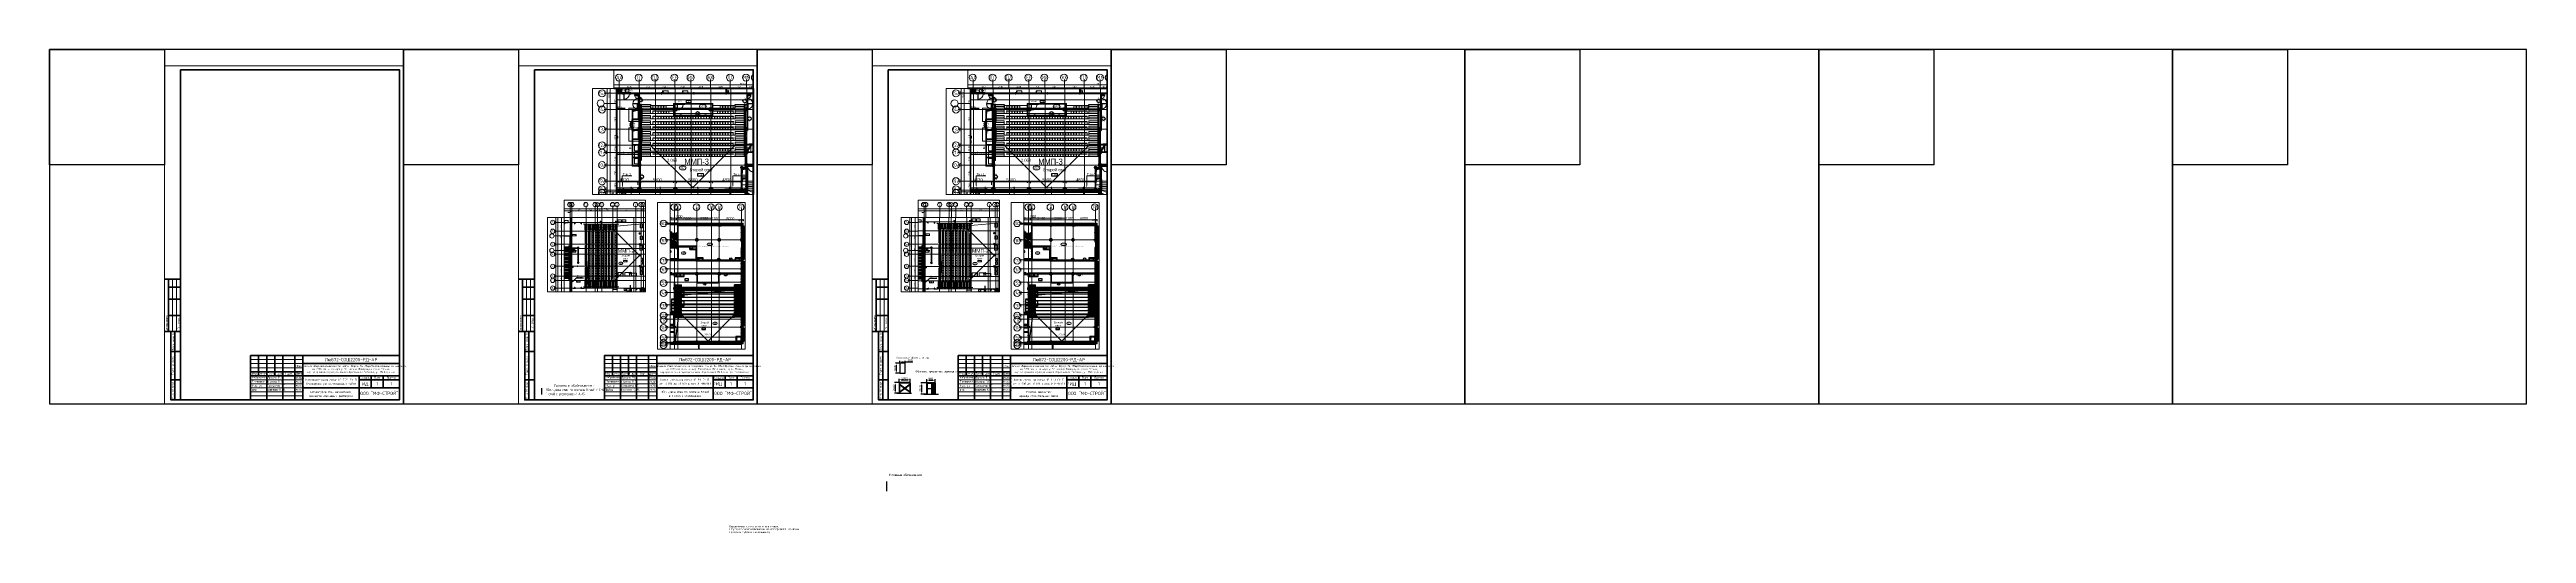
# Paper-space layout '9.1ММП' of a CAD drawing. Header units: millimetres. Extents: x -143 to 2937, y -161 to 440.
# The model-space entities are those that its viewports show. They can reach past a viewport. Long polylines and large blocks are cut down to what shows.
import ezdxf
from ezdxf import colors
from ezdxf.entities.mleader import LeaderData, LeaderLine
from ezdxf.enums import TextEntityAlignment as Align
from ezdxf.math import Vec2, Vec3

# ---------------------------------------------------------------- set-up
doc = ezdxf.new("R2018")
doc.units = ezdxf.units.MM
for name, pattern in [('( Hidden )', [0.375, 0.25, -0.125]), ('ADSK_Невидимые', [5, 3, -2]), ('CENTER2', [28.575, 19.05, -3.175, 3.175, -3.175]), ('CENTERLINE', [30, 12, -1.5, 3, -1.5, 12]), ('DASHED', [19.05, 12.7, -6.35]), ('HIDDEN', [9.525, 6.35, -3.175]), ('HIDDEN2', [4.7625, 3.175, -1.5875])]:
    doc.linetypes.add(name, pattern=pattern)
doc.layers.get('0').update_dxf_attribs({"color": 250})
doc.layers.get('Defpoints').update_dxf_attribs({"color": 250})
for name, color, linetype, lineweight in [('A-Wall-Open', 250, 'Continuous', 5), ('A-Wall_Материал_Газоблок_Контур', 250, 'Continuous', 0), ('АР_Area', 250, 'Continuous', 5), ('АР_Витраж', 250, 'Continuous', 13), ('АР_Витраж марка', 250, 'Continuous', 9), ('АР_Двери', 250, 'Continuous', 9), ('АР_Двери_витраж', 250, 'Continuous', 9), ('АР_Двери_внутренние_антипаника', 250, 'Continuous', 0), ('АР_Зоны_цвет', 8, 'Continuous', 0), ('АР_Колонны', 250, 'Continuous', 35), ('АР_ЛК_Ограждения', 250, 'Continuous', 0), ('АР_Мебель', 250, 'Continuous', 5), ('АР_Окна', 250, 'Continuous', 5), ('АР_Окна марка', 250, 'Continuous', 9), ('АР_Отв. марка', 250, 'Continuous', 9), ('АР_Отметка', 7, 'Continuous', 13), ('АР_Отопительные приборы', 250, 'HIDDEN2', 0), ('АР_Размеры обшивки', 250, 'Continuous', 5), ('АР_Разрезы марка', 250, 'Continuous', 13), ('АР_Стены ЖБ', 250, 'Continuous', 35), ('АР_Стены кирпич', 250, 'Continuous', 20), ('АР_Стены кирпич_над проемом', 250, 'Continuous', 20), ('АР_Стены ПЕНОблок', 250, 'Continuous', 20), ('АР_Тонкая', 250, 'Continuous', 5), ('АР_Утеплитель', 250, 'Continuous', 0), ('АР_Ф_ЛК', 250, 'Continuous', 5), ('АР_Штриховка', 250, 'Continuous', 0), ('Витражные конструкции', 252, 'Continuous', 15), ('ВК_Шахты', 5, 'Continuous', 9), ('Зашивка радиаторов тип 1 (фанера и МДФ)', 250, 'Continuous', 0), ('Зашивка радиаторов тип 4 (акустик панели_мет.экран с перфор)', 250, 'Continuous', 0), ('КМ_Фахверки', 250, 'Continuous', 80), ('ЛК_Открытая', 250, 'Continuous', 5), ('Марка окна', 250, 'Continuous', 0), ('ОВ_Классы', 250, 'Continuous', 0), ('ОВ_Кондиционирование', 250, 'Continuous', 5), ('ОВ_Отверстия', 250, 'Continuous', 5), ('ОВ_Шахты', 250, 'Continuous', 5), ('ОВ_Шахты_блок 4.1', 250, 'Continuous', 5), ('Размеры зашивки ГКЛ', 250, 'Continuous', 0), ('РД_Ограждения', 250, 'Continuous', 5), ('РД_Оси_100', 250, 'Continuous', 0), ('РД_Оси_размер', 250, 'Continuous', 0), ('РД_проем_инж перемыч_фахверк', 250, 'Continuous', 18), ('СС_Отверстия', 250, 'Continuous', 9), ('ТХ_Оборудование', 250, 'Continuous', 9), ('ЭОМ_отверстия', 250, 'Continuous', 5)]:
    doc.layers.add(name, color=color, linetype=linetype, lineweight=lineweight)
for name, color, linetype, lineweight, plot in [('АР_Делит', 250, 'Continuous', 0, False), ('КР_Балки-0.5', 60, 'Continuous', 50, False), ('ОВ_КЛАПАНЫ', 250, 'Continuous', 13, False), ('РД_Кровля', 250, 'Continuous', 5, False), ('РД_Проем', 250, 'Continuous', 0, False), ('РД_проем_инж перемыч_подсчет', 250, 'Continuous', 30, False), ('я', 250, 'Continuous', 50, False)]:
    doc.layers.add(name, color=color, linetype=linetype, lineweight=lineweight, plot=plot)
doc.layers.add('МАГНИТЫ', color=7, linetype='Continuous', lineweight=30, true_color=0xd100d1)
for name, color, linetype in [('РД_Витраж_вн', 250, 'Continuous'), ('РД_Витраж_перегородка', 250, 'Continuous'), ('РД_Перемычка инж проемов', 250, 'Continuous'), ('Условные обозначения', 90, 'Continuous')]:
    doc.layers.add(name, color=color, linetype=linetype)
doc.styles.add('Arial0', font='arial.ttf')
doc.styles.add('Arial_09', font='ARIALN.TTF', dxfattribs={"width": 0.9})
doc.styles.add('Arial_Narrow_08', font='ARIALN.TTF', dxfattribs={"width": 0.8})
doc.styles.add('Isocpeur3', font='isocpeur.ttf')
doc.styles.add('ISOCPEUR_I_4', font='isocpeui.ttf', dxfattribs={"width": 0.9, "height": 350})
doc.styles.get("Standard").update_dxf_attribs({"font": 'arial.ttf'})
doc.styles.add('style1', font='ARIALN.TTF')
doc.styles.add('ккк', font='isocpeur.ttf', dxfattribs={"width": 0.85, "oblique": 15})
doc.styles.add('СПДС', font='isocpeur.ttf', dxfattribs={"width": 0.9, "height": 450})
doc.dimstyles.new('Dim100_ареал', dxfattribs={"dimscale": 100, "dimtxt": 2.5, "dimasz": 1, "dimexe": 1, "dimexo": 1, "dimgap": 0.5, "dimtad": 1, "dimzin": 12, "dimdsep": 46, "dimtxsty": 'style1', "dimblk": 'ARCHTICK', "dimcen": 1, "dimdle": 1, "dimclrd": 256, "dimclre": 256, "dimaunit": 1, "dimadec": 0, "dimazin": 3, "dimtfac": 1, "dimtmove": 1, "dimatfit": 3, "dimldrblk": 'OPEN30', "dimfxl": 2, "dimfxlon": 1, "dimtolj": 1, "dimtzin": 0, "dimlwd": 9, "dimlwe": 9, "dimarcsym": 0})
doc.dimstyles.new('Dim200_ареал', dxfattribs={"dimscale": 100, "dimtxt": 5, "dimasz": 2.5, "dimexe": 2, "dimexo": 2, "dimgap": 1, "dimtad": 1, "dimzin": 12, "dimdsep": 46, "dimtxsty": 'style1', "dimblk": 'ARCHTICK', "dimcen": 3, "dimdle": 2, "dimclrd": 256, "dimclre": 256, "dimaunit": 1, "dimadec": 0, "dimazin": 3, "dimtfac": 1, "dimtmove": 1, "dimatfit": 3, "dimldrblk": 'OPEN30', "dimfxl": 5, "dimfxlon": 1, "dimtolj": 1, "dimtzin": 0, "dimlwd": 9, "dimlwe": 9, "dimarcsym": 0})
doc.dimstyles.new('ISO-25', dxfattribs={"dimtxt": 2.5, "dimasz": 2.5, "dimexe": 1.25, "dimexo": 0.625, "dimtad": 1, "dimtxsty": 'Standard', "dimcen": 2.5, "dimadec": 0, "dimazin": 0, "dimtfac": 1, "dimtmove": 0, "dimatfit": 3, "dimfxl": 1, "dimarcsym": 0})
pattern_1 = [(95, (-195344.93, 50353), (140.09465, 117.55338), [19.05, -209.55]), (40, (-195344.93, 50353), (-160.01845, 110.17673), [15.24, -167.64058]), (145.451445, (-195333.26, 50362.8), (-19.9238, 227.7301), [16.19001, -178.09024]), (91.1842, (-195380.85, 50388.92), (221.41024, 161.95341), [28.575, -314.325]), (141.63556, (-195362.4, 50402.42), (-7.08662, 342.82676), [24.28502, -267.1356]), (36.18415, (-195380.85, 50388.92), (-7.08662, 342.82676), [22.85997, -251.45973]), (66, (-195353.91, 50397.9), (179.51998, 34.89515), [19.05, -209.55]), (11, (-195353.91, 50397.9), (-86.53993, 173.94119), [15.24, -167.64]), (116.451445, (-195338.95, 50400.81), (92.98005, 208.83634), [16.19001, -178.08994]), (82.5, (-195344.934, 50353), (-57.605469, 61.973414), [0, -165.608, 0, -170.18, 0, -168.275]), (52.5, (-195344.93, 50353), (-23.589727, 118.087), [0, -97.028, 0, -161.798, 0, -64.135]), (12.5, (-195384.986, 50312.95), (99.927863, 91.826196), [0, -63.5, 0, -198.12, 0, -262.89]), (2.5, (-195402.95, 50294.99), (86.763904, 122.722393), [0, -82.55, 0, -131.572, 0, -186.69])]
pattern_2 = [(45, (-195344.93, 50353), (-168.3798, 168.3798), []), (45, (-195232.68, 50353), (-168.3798, 168.3798), [])]
pattern_3 = [(45, (-195344.93, 50353), (-168.3798, 168.3798), []), (45, (-195232.68, 50353), (-168.3798, 168.3798), [])]
pattern_4 = [(45, (-195344.93, 50353), (-168.3798, 168.3798), []), (45, (-195232.68, 50353), (-168.3798, 168.3798), [])]
pattern_5 = [(45, (50428.77, 366201.75), (-112.2532, 112.2532), []), (45, (50541.02, 366201.75), (-112.2532, 112.2532), [198.4375, -39.6875, 0, -39.6875])]
pattern_6 = [(45, (50428.77, 366201.75), (-168.3798, 168.3798), []), (45, (50541.02, 366201.75), (-168.3798, 168.3798), [])]
pattern_7 = [(45, (50428.77, 366201.75), (-168.3798, 168.3798), []), (45, (50541.02, 366201.75), (-168.3798, 168.3798), [])]
pattern_8 = [(45, (50428.77, 366201.75), (-168.3798, 168.3798), []), (45, (50541.02, 366201.75), (-168.3798, 168.3798), [])]

# ---------------------------------------------------------------- blocks, each defined once
blk = doc.blocks.new('*U964')
at = {"color": 4}
blk.add_lwpolyline([(-220, -220), (220, -220), (220, 220), (-220, 220)], close=True, dxfattribs=at)
at = {"color": 3}
blk.add_lwpolyline([(-220, 220), (-77, 220), (-77, 77), (-220, 77)], close=True, dxfattribs=at)
blk = doc.blocks.new('*U965')
at = {"color": 0, "linetype": 'ByBlock', "lineweight": -2, "transparency": 16777216}
for p in [(0, 0), (440, 0), (880, 0), (1320, 0), (1760, 0), (2200, 0), (2640, 0)]:
    blk.add_blockref('*U964', p, dxfattribs=at)
blk = doc.blocks.new('*U1403')
at = {"lineweight": 0}
blk.add_lwpolyline([(-292, -5), (5, -5), (5, 415), (-292, 415)], close=True, dxfattribs=at)
at = {"color": 0, "linetype": 'Continuous', "lineweight": 50}
blk.add_lwpolyline([(-272, 410), (0, 410), (0, 0), (-272, 0)], close=True, dxfattribs=at)
at = {"lineweight": 35}
for points in [[(-272, 150), (-292, 150)], [(-287, 85), (-287, 150)], [(-272, 140), (-287, 140)], [(-272, 125), (-287, 125)], [(-272, 105), (-287, 105)], [(-272, 85), (-292, 85)], [(-272, 85), (-284, 85), (-284, 0), (-272, 0)], [(-279, 0), (-279, 85)], [(-272, 60), (-284, 60)], [(-185, 35), (-120, 35)], [(-175, 55), (-175, 30)], [(-165, 55), (-165, 0)], [(-155, 55), (-155, 30)], [(-145, 55), (-145, 0)], [(-130, 55), (-130, 0)], [(-120, 55), (-120, 0)], [(-120, 45), (0, 45)], [(-272, 25), (-284, 25)], [(-185, 30), (0, 30)], [(-120, 15), (0, 15)], [(-50, 30), (-50, 0)], [(-50, 25), (0, 25)], [(-35, 30), (-35, 15)], [(-20, 30), (-20, 15)]]:
    blk.add_lwpolyline(points, dxfattribs=at)
at = {"lineweight": 18}
for points in [[(-282, 85), (-282, 150)], [(-277, 85), (-277, 150)], [(-185, 50), (-120, 50)], [(-185, 45), (-120, 45)], [(-185, 40), (-120, 40)], [(-185, 25), (-120, 25)], [(-185, 20), (-120, 20)], [(-185, 15), (-120, 15)], [(-185, 10), (-120, 10)], [(-185, 5), (-120, 5)]]:
    blk.add_lwpolyline(points, dxfattribs=at)
at = {"lineweight": 35}
blk.add_lwpolyline([(-185, 0), (0, 0), (0, 55), (-185, 55)], close=True, dxfattribs=at)
at = {"lineweight": 0}
blk.add_lwpolyline([(0, -5), (5, -5), (5, 0)], dxfattribs=at)
at = {"lineweight": -2, "char_height": 2.5, "attachment_point": 5, "rotation": 90, "style": 'СПДС'}
for s, insert, width in [('Согласовано', (-289.5, 95), 19.991), ('Гл. спец.', (-274.5, 95), 19.991), ('Взам. инв. N', (-281.5, 72.5), 24.991), ('Подл. и дата', (-281.5, 42.5), 34.991), ('Инв. N подл.', (-281.5, 12.5), 24.991)]:
    blk.add_mtext(s, dxfattribs=dict(at, insert=insert, width=width))
at = {"lineweight": -2, "char_height": 2.5, "style": 'СПДС'}
for s, insert, width, attachment_point in [('Изм.', (-180, 32.5), 10, 5), ('Кол.уч.', (-170, 32.5), 10, 5), ('Лист', (-160, 32.5), 10, 5), ('N док.', (-150, 32.5), 10, 5), ('Подп.', (-137.5, 32.5), 15, 5), ('Дата', (-125, 32.5), 10, 5), ('СКО', (-183.1, 12.3), 17.953, 4), ('Разработал', (-183.1, 27.5), 17.953, 4), ('Проверил', (-183.1, 22.5), 17.953, 4), ('Нач. уч.', (-183.1, 17.3), 17.953, 4), ('{\\T0.9;Саломатов С.Г.}', (-164.2, 17.5), 18.77, 4), ('{\\T0.9;Борисово К. Ю.}', (-164.2, 12.5), 18.77, 4), ('Стадия', (-42.5, 27.5), 15, 5), ('Лист', (-27.5, 27.5), 15, 5), ('Листов', (-10, 27.5), 20, 5)]:
    blk.add_mtext(s, dxfattribs=dict(at, insert=insert, width=width, attachment_point=attachment_point))
at = {"insert": (-119.3, 43.2), "char_height": 2.2, "attachment_point": 1, "style": 'СПДС'}
blk.add_mtext_dynamic_manual_height_columns('\\pxqc;«Комплексная общественно-жилая застройка. Корпус 34. Общеобразовательная организация на 2200 мест» по адресу: Российская Федерация, город Москва, \\Pвнутригородское муниципальное образование Люблино, ул. Люблинская.', width=118.293, gutter_width=0, heights=[12.8], dxfattribs=at)
at = {"lineweight": 30, "width": 0.9, "flags": 104}
blk.add_attdef('ШАПКА', text='', height=3, dxfattribs=at).set_placement((-135, 281), align=Align.MIDDLE_CENTER)
at = {"style": 'СПДС'}
for tag, height, p in [('ШИФР_ПРОЕКТА', 4, (-60, 50)), ('НАИМЕНОВАНИЕ_ОБЪЕКТА2', 2.5, (-85, 20)), ('НАИМЕНОВАНИЕ_ЧЕРТЕЖА2', 2.5, (-85, 5)), ('НАИМЕНОВАНИЕ_ЧЕРТЕЖА1', 2.5, (-85, 10)), ('НАИМЕНОВАНИЕ_ОБЪЕКТА', 2.5, (-85, 25)), ('ОРГАНИЗАЦИЯ_РАЗРАБОТЧИК1', 4, (-25, 8.1)), ('СТАДИЯ', 4, (-42.5, 20)), ('ЛИСТ_первый', 4, (-27.5, 20)), ('ЛИСТОВ', 4, (-10, 20))]:
    blk.add_attdef(tag, text='', height=height, dxfattribs=at).set_placement(p, align=Align.MIDDLE_CENTER)
for tag, p in [('РАЗРАБОТЧИК', (-164, 27.5)), ('РУК.ГРУППЫ', (-164, 22.5))]:
    blk.add_attdef(tag, text='', height=2.5, dxfattribs=at).set_placement(p, align=Align.MIDDLE_LEFT)
at = {"style": 'СПДС', "width": 0.9}
for tag, p in [('ДАТА1', (-129.7, 26.1)), ('ДАТА2', (-129.6, 21.4)), ('ДАТА3', (-129.6, 16.4)), ('ДАТА4', (-129.6, 11.4))]:
    blk.add_attdef(tag, p, '', height=2.3, dxfattribs=at)
blk = doc.blocks.new('*D966')
at = {"color": 0, "lineweight": -2, "transparency": 16777216}
for p, q in [((913.9, 50.5), (908.8, 50.5)), ((913.9, 38.1), (908.8, 38.1)), ((910.1, 40.6), (910.1, 48))]:
    blk.add_line(p, q, dxfattribs=at)
at = {"color": 0, "transparency": 16777216}
for points in [[(909.7, 48), (910.5, 48), (910.1, 50.5)], [(909.7, 40.6), (910.5, 40.6), (910.1, 38.1)]]:
    blk.add_solid(points, dxfattribs=at)
at = {"layer": 'Defpoints', "color": 0, "transparency": 16777216}
for p in [(910.1, 50.5), (914.5, 50.5), (914.5, 38.1)]:
    blk.add_point(p, dxfattribs=at)
at = {"color": 0, "lineweight": 25, "transparency": 16777216, "insert": (908.2, 44.3), "char_height": 2.5, "attachment_point": 5, "rotation": 90}
blk.add_mtext('2000', dxfattribs=at)
blk = doc.blocks.new('*D967')
at = {"color": 0, "lineweight": -2, "transparency": 16777216}
for p, q in [((914.5, 51.1), (914.5, 53.3)), ((917, 52.1), (918.6, 52.1)), ((921.1, 51.1), (921.1, 53.3)), ((921.1, 52.1), (930.4, 52.1))]:
    blk.add_line(p, q, dxfattribs=at)
at = {"color": 0, "transparency": 16777216}
for points in [[(917, 52.5), (917, 51.6), (914.5, 52.1)], [(918.6, 52.5), (918.6, 51.6), (921.1, 52.1)]]:
    blk.add_solid(points, dxfattribs=at)
at = {"layer": 'Defpoints', "color": 0, "transparency": 16777216}
for p in [(914.5, 50.5), (921.1, 52.1), (921.1, 50.5)]:
    blk.add_point(p, dxfattribs=at)
at = {"color": 0, "lineweight": 25, "transparency": 16777216, "insert": (927, 54), "char_height": 2.5, "attachment_point": 5}
blk.add_mtext('980', dxfattribs=at)
blk = doc.blocks.new('*D968')
at = {"color": 0, "lineweight": -2, "transparency": 16777216}
for p, q in [((913.3, 27), (913.3, 31.3)), ((927.1, 27), (927.1, 31.3)), ((915.8, 30), (924.6, 30))]:
    blk.add_line(p, q, dxfattribs=at)
at = {"color": 0, "transparency": 16777216}
for points in [[(915.8, 30.5), (915.8, 29.6), (913.3, 30)], [(924.6, 30.5), (924.6, 29.6), (927.1, 30)]]:
    blk.add_solid(points, dxfattribs=at)
at = {"layer": 'Defpoints', "color": 0, "transparency": 16777216}
for p in [(913.3, 26.4), (927.1, 30), (927.1, 26.4)]:
    blk.add_point(p, dxfattribs=at)
at = {"color": 0, "lineweight": 25, "transparency": 16777216, "insert": (920.2, 31.9), "char_height": 2.5, "attachment_point": 5}
blk.add_mtext('2000', dxfattribs=at)
blk = doc.blocks.new('*D969')
at = {"color": 0, "lineweight": -2, "transparency": 16777216}
for p, q in [((912.7, 26.4), (907.5, 26.4)), ((912.7, 13.5), (907.5, 13.5)), ((908.8, 16), (908.8, 23.9))]:
    blk.add_line(p, q, dxfattribs=at)
at = {"color": 0, "transparency": 16777216}
for points in [[(908.4, 23.9), (909.2, 23.9), (908.8, 26.4)], [(908.4, 16), (909.2, 16), (908.8, 13.5)]]:
    blk.add_solid(points, dxfattribs=at)
at = {"layer": 'Defpoints', "color": 0, "transparency": 16777216}
for p in [(908.8, 26.4), (913.3, 26.4), (913.3, 13.5)]:
    blk.add_point(p, dxfattribs=at)
at = {"color": 0, "lineweight": 25, "transparency": 16777216, "insert": (906.9, 20), "char_height": 2.5, "width": 8.611, "attachment_point": 5, "rotation": 90}
blk.add_mtext('2500', dxfattribs=at)
blk = doc.blocks.new('*D970')
at = {"color": 0, "lineweight": -2, "transparency": 16777216}
for p, q in [((947.7, 26.7), (947.7, 30.8)), ((950.2, 29.5), (955.7, 29.5)), ((958.2, 26.7), (958.2, 30.8))]:
    blk.add_line(p, q, dxfattribs=at)
at = {"color": 0, "transparency": 16777216}
for points in [[(950.2, 29.9), (950.2, 29.1), (947.7, 29.5)], [(955.7, 29.9), (955.7, 29.1), (958.2, 29.5)]]:
    blk.add_solid(points, dxfattribs=at)
at = {"layer": 'Defpoints', "color": 0, "transparency": 16777216}
for p in [(947.7, 26.1), (958.2, 29.5), (958.2, 26.1)]:
    blk.add_point(p, dxfattribs=at)
at = {"color": 0, "transparency": 16777216, "insert": (952.9, 31.4), "char_height": 2.5, "attachment_point": 5}
blk.add_mtext('980', dxfattribs=at)
blk = doc.blocks.new('*D971')
at = {"color": 0, "lineweight": -2, "transparency": 16777216}
for p, q in [((947.1, 26.1), (940.5, 26.1)), ((947.1, 12), (940.5, 12)), ((941.7, 14.5), (941.7, 23.6))]:
    blk.add_line(p, q, dxfattribs=at)
at = {"color": 0, "transparency": 16777216}
for points in [[(941.3, 23.6), (942.1, 23.6), (941.7, 26.1)], [(941.3, 14.5), (942.1, 14.5), (941.7, 12)]]:
    blk.add_solid(points, dxfattribs=at)
at = {"layer": 'Defpoints', "color": 0, "transparency": 16777216}
for p in [(941.7, 26.1), (947.7, 26.1), (947.7, 12)]:
    blk.add_point(p, dxfattribs=at)
at = {"color": 0, "transparency": 16777216, "insert": (939.8, 19), "char_height": 2.5, "attachment_point": 5, "rotation": 90}
blk.add_mtext('2500', dxfattribs=at)
blk = doc.blocks.new('MOK-МаркаПом_овал_ареал')
for p, q in [((-2.7, 3), (2.8, 3)), ((-2.7, -3), (2.8, -3))]:
    blk.add_line(p, q)
for centre, radius, start, end in [((-2.7, 0), 3, 90, 270), ((-3.7, 0), 3.5, 0, 0.001), ((2.8, 0), 3, 270, 90)]:
    blk.add_arc(centre, radius, start, end)
at = {"color": 0, "style": 'style1'}
blk.add_attdef('АР-ПОМЕЩЕНИЕ:НОМЕР', text='', height=3.5, dxfattribs=at).set_placement((0, 0), align=Align.MIDDLE)
at = {"layer": 'Defpoints', "color": 2, "style": 'style1'}
blk.add_attdef('АР-ПОМЕЩЕНИЕ:НАИМЕНОВАНИЕ', text='', height=1, dxfattribs=at).set_placement((-0.1, -4.8), align=Align.MIDDLE)
blk = doc.blocks.new('MOK-МаркаПом_овал_ареал_5ц')
for p, q in [((-4.2, 3), (4.3, 3)), ((-4.2, -3), (4.3, -3))]:
    blk.add_line(p, q)
for centre, radius, start, end in [((-4.2, 0), 3, 90, 270), ((-3.7, 0), 3.5, 0, 0.001), ((4.3, 0), 3, 270, 90)]:
    blk.add_arc(centre, radius, start, end)
at = {"color": 0, "style": 'style1'}
blk.add_attdef('АР-ПОМЕЩЕНИЕ:НОМЕР', text='', height=3.5, dxfattribs=at).set_placement((0, 0), align=Align.MIDDLE)
at = {"layer": 'Defpoints', "color": 2, "style": 'style1'}
blk.add_attdef('АР-ПОМЕЩЕНИЕ:НАИМЕНОВАНИЕ', text='', height=1, dxfattribs=at).set_placement((-0.1, -4.8), align=Align.MIDDLE)
blk = doc.blocks.new('MOK-МаркаПроема инж.')
blk.add_line((-1.3, -1.8), (1.8, -1.8))
at = {"color": 0, "style": 'Arial0', "width": 0.7}
blk.add_attdef('АР-ПРОЕМ:Коробка', text='', height=2.5, dxfattribs=at).set_placement((0, 0), align=Align.MIDDLE)
blk = doc.blocks.new('МаркаВитража1')
at = {"layer": 'Defpoints'}
blk.add_circle((0, 0), 3, dxfattribs=at)
at = {"color": 0, "linetype": 'ByBlock', "lineweight": -2, "style": 'Arial_09', "width": 0.9}
blk.add_attdef('АР-ОКНО:НАИМЕНОВАНИЕ', text='', height=3, dxfattribs=at).set_placement((0, 0), align=Align.MIDDLE)
blk = doc.blocks.new('A-iden')
at = {"linetype": 'Continuous', "lineweight": 5}
blk.add_circle((-0.7, -4.1), 5.89, dxfattribs=at)
at = {"color": 0, "linetype": 'Continuous', "lineweight": 20, "style": 'ккк', "width": 0.85}
blk.add_attdef('ID', text='', height=6, dxfattribs=at).set_placement((0.3, -3.9), align=Align.MIDDLE_CENTER)
blk = doc.blocks.new('_ArchTick')
at = {"color": 0, "linetype": 'ByBlock', "const_width": 0.15}
blk.add_lwpolyline([(-0.5, -0.5), (0.5, 0.5)], dxfattribs=at)
blk = doc.blocks.new('*D96')
at = {"layer": 'Defpoints', "color": 0, "transparency": 16777216}
for p in [(1241253, 222414), (1223253, 135908), (1241253, 133908)]:
    blk.add_point(p, dxfattribs=at)
at = {"layer": 'РД_Оси_размер', "lineweight": 9, "transparency": 16777216}
for p, q in [((1223153, 133908), (1241353, 133908)), ((1223253, 134308), (1223253, 133808)), ((1241253, 134308), (1241253, 133808))]:
    blk.add_line(p, q, dxfattribs=at)
at = {"layer": 'РД_Оси_размер', "lineweight": 9, "transparency": 16777216, "xscale": 100, "yscale": 100, "zscale": 100, "rotation": 180}
blk.add_blockref('_ArchTick', (1223253, 133908), dxfattribs=at)
at = {"layer": 'РД_Оси_размер', "lineweight": 9, "transparency": 16777216, "xscale": 100, "yscale": 100, "zscale": 100}
blk.add_blockref('_ArchTick', (1241253, 133908), dxfattribs=at)
at = {"layer": 'РД_Оси_размер', "color": 0, "transparency": 16777216, "insert": (1232253, 134315), "char_height": 700, "attachment_point": 5, "style": 'style1'}
blk.add_mtext('\\A1;18000', dxfattribs=at)
blk = doc.blocks.new('_Open30')
at = {"color": 0, "linetype": 'ByBlock', "lineweight": -2}
for p, q in [((-1, 0.3), (0, 0)), ((0, 0), (-1, -0.3)), ((0, 0), (-1, 0))]:
    blk.add_line(p, q, dxfattribs=at)
blk = doc.blocks.new('*D206')
at = {"layer": 'Defpoints', "color": 0, "transparency": 16777216}
for p in [(1233153, 224571), (1195653, 222571), (1233153, 222571)]:
    blk.add_point(p, dxfattribs=at)
at = {"layer": 'РД_Оси_размер', "lineweight": 9, "transparency": 16777216}
for p, q in [((1195553, 224571), (1233253, 224571)), ((1195653, 224371), (1195653, 224671)), ((1233153, 224371), (1233153, 224671))]:
    blk.add_line(p, q, dxfattribs=at)
at = {"layer": 'РД_Оси_размер', "lineweight": 9, "transparency": 16777216, "xscale": 100, "yscale": 100, "zscale": 100, "rotation": 180}
blk.add_blockref('_ArchTick', (1195653, 224571), dxfattribs=at)
at = {"layer": 'РД_Оси_размер', "lineweight": 9, "transparency": 16777216, "xscale": 100, "yscale": 100, "zscale": 100}
blk.add_blockref('_ArchTick', (1233153, 224571), dxfattribs=at)
at = {"layer": 'РД_Оси_размер', "color": 0, "transparency": 16777216, "insert": (1214403, 224978), "char_height": 700, "attachment_point": 5, "style": 'style1'}
blk.add_mtext('\\A1;37500', dxfattribs=at)
blk = doc.blocks.new('*D219')
at = {"layer": 'Defpoints', "color": 0, "transparency": 16777216}
for p in [(1219853, 222571), (1223253, 224071), (1223253, 222571)]:
    blk.add_point(p, dxfattribs=at)
at = {"layer": 'РД_Оси_размер', "lineweight": 9, "transparency": 16777216}
for p, q in [((1219853, 223871), (1219853, 224171)), ((1223253, 223871), (1223253, 224171)), ((1219753, 224071), (1223353, 224071))]:
    blk.add_line(p, q, dxfattribs=at)
at = {"layer": 'РД_Оси_размер', "lineweight": 9, "transparency": 16777216, "xscale": 100, "yscale": 100, "zscale": 100, "rotation": 180}
blk.add_blockref('_ArchTick', (1219853, 224071), dxfattribs=at)
at = {"layer": 'РД_Оси_размер', "lineweight": 9, "transparency": 16777216, "xscale": 100, "yscale": 100, "zscale": 100}
blk.add_blockref('_ArchTick', (1223253, 224071), dxfattribs=at)
at = {"layer": 'РД_Оси_размер', "color": 0, "transparency": 16777216, "insert": (1221553, 224478), "char_height": 700, "attachment_point": 5, "style": 'style1'}
blk.add_mtext('\\A1;3400', dxfattribs=at)
blk = doc.blocks.new('*D220')
at = {"layer": 'Defpoints', "color": 0, "transparency": 16777216}
for p in [(1223253, 222571), (1224153, 224071), (1224153, 222571)]:
    blk.add_point(p, dxfattribs=at)
at = {"layer": 'РД_Оси_размер', "lineweight": 9, "transparency": 16777216}
for p, q in [((1223253, 223871), (1223253, 224171)), ((1223703, 224071), (1223863, 224603)), ((1223863, 224603), (1225229, 224603)), ((1224153, 223871), (1224153, 224171)), ((1223153, 224071), (1224253, 224071))]:
    blk.add_line(p, q, dxfattribs=at)
at = {"layer": 'РД_Оси_размер', "lineweight": 9, "transparency": 16777216, "xscale": 100, "yscale": 100, "zscale": 100, "rotation": 180}
blk.add_blockref('_ArchTick', (1223253, 224071), dxfattribs=at)
at = {"layer": 'РД_Оси_размер', "lineweight": 9, "transparency": 16777216, "xscale": 100, "yscale": 100, "zscale": 100}
blk.add_blockref('_ArchTick', (1224153, 224071), dxfattribs=at)
at = {"layer": 'РД_Оси_размер', "color": 0, "transparency": 16777216, "insert": (1224546, 225011), "char_height": 700, "attachment_point": 5, "style": 'style1'}
blk.add_mtext('\\A1;900', dxfattribs=at)
blk = doc.blocks.new('*D221')
at = {"layer": 'Defpoints', "color": 0, "transparency": 16777216}
for p in [(1224153, 222571), (1229253, 224071), (1229253, 222571)]:
    blk.add_point(p, dxfattribs=at)
at = {"layer": 'РД_Оси_размер', "lineweight": 9, "transparency": 16777216}
for p, q in [((1224153, 223871), (1224153, 224171)), ((1229253, 223871), (1229253, 224171)), ((1224053, 224071), (1229353, 224071))]:
    blk.add_line(p, q, dxfattribs=at)
at = {"layer": 'РД_Оси_размер', "lineweight": 9, "transparency": 16777216, "xscale": 100, "yscale": 100, "zscale": 100, "rotation": 180}
blk.add_blockref('_ArchTick', (1224153, 224071), dxfattribs=at)
at = {"layer": 'РД_Оси_размер', "lineweight": 9, "transparency": 16777216, "xscale": 100, "yscale": 100, "zscale": 100}
blk.add_blockref('_ArchTick', (1229253, 224071), dxfattribs=at)
at = {"layer": 'РД_Оси_размер', "color": 0, "transparency": 16777216, "insert": (1226703, 224478), "char_height": 700, "attachment_point": 5, "style": 'style1'}
blk.add_mtext('\\A1;5100', dxfattribs=at)
blk = doc.blocks.new('*D222')
at = {"layer": 'Defpoints', "color": 0, "transparency": 16777216}
for p in [(1229253, 222571), (1233153, 224071), (1233153, 222571)]:
    blk.add_point(p, dxfattribs=at)
at = {"layer": 'РД_Оси_размер', "lineweight": 9, "transparency": 16777216}
for p, q in [((1229253, 223871), (1229253, 224171)), ((1233153, 223871), (1233153, 224171)), ((1229153, 224071), (1233253, 224071))]:
    blk.add_line(p, q, dxfattribs=at)
at = {"layer": 'РД_Оси_размер', "lineweight": 9, "transparency": 16777216, "xscale": 100, "yscale": 100, "zscale": 100, "rotation": 180}
blk.add_blockref('_ArchTick', (1229253, 224071), dxfattribs=at)
at = {"layer": 'РД_Оси_размер', "lineweight": 9, "transparency": 16777216, "xscale": 100, "yscale": 100, "zscale": 100}
blk.add_blockref('_ArchTick', (1233153, 224071), dxfattribs=at)
at = {"layer": 'РД_Оси_размер', "color": 0, "transparency": 16777216, "insert": (1231203, 224478), "char_height": 700, "attachment_point": 5, "style": 'style1'}
blk.add_mtext('\\A1;3900', dxfattribs=at)
blk = doc.blocks.new('*D223')
at = {"layer": 'Defpoints', "color": 0, "transparency": 16777216}
for p in [(1233153, 222571), (1235253, 224071), (1235253, 222571)]:
    blk.add_point(p, dxfattribs=at)
at = {"layer": 'РД_Оси_размер', "lineweight": 9, "transparency": 16777216}
for p, q in [((1233153, 223871), (1233153, 224171)), ((1235253, 223871), (1235253, 224171)), ((1233053, 224071), (1235353, 224071))]:
    blk.add_line(p, q, dxfattribs=at)
at = {"layer": 'РД_Оси_размер', "lineweight": 9, "transparency": 16777216, "xscale": 100, "yscale": 100, "zscale": 100, "rotation": 180}
blk.add_blockref('_ArchTick', (1233153, 224071), dxfattribs=at)
at = {"layer": 'РД_Оси_размер', "lineweight": 9, "transparency": 16777216, "xscale": 100, "yscale": 100, "zscale": 100}
blk.add_blockref('_ArchTick', (1235253, 224071), dxfattribs=at)
at = {"layer": 'РД_Оси_размер', "color": 0, "transparency": 16777216, "insert": (1234203, 224478), "char_height": 700, "attachment_point": 5, "style": 'style1'}
blk.add_mtext('\\A1;2100', dxfattribs=at)
blk = doc.blocks.new('*D224')
at = {"layer": 'Defpoints', "color": 0, "transparency": 16777216}
for p in [(1235253, 222571), (1241253, 224071), (1241253, 222571)]:
    blk.add_point(p, dxfattribs=at)
at = {"layer": 'РД_Оси_размер', "lineweight": 9, "transparency": 16777216}
for p, q in [((1235253, 223871), (1235253, 224171)), ((1241253, 223871), (1241253, 224171)), ((1235153, 224071), (1241353, 224071))]:
    blk.add_line(p, q, dxfattribs=at)
at = {"layer": 'РД_Оси_размер', "lineweight": 9, "transparency": 16777216, "xscale": 100, "yscale": 100, "zscale": 100, "rotation": 180}
blk.add_blockref('_ArchTick', (1235253, 224071), dxfattribs=at)
at = {"layer": 'РД_Оси_размер', "lineweight": 9, "transparency": 16777216, "xscale": 100, "yscale": 100, "zscale": 100}
blk.add_blockref('_ArchTick', (1241253, 224071), dxfattribs=at)
at = {"layer": 'РД_Оси_размер', "color": 0, "transparency": 16777216, "insert": (1238253, 224478), "char_height": 700, "attachment_point": 5, "style": 'style1'}
blk.add_mtext('\\A1;6000', dxfattribs=at)
blk = doc.blocks.new('*D225')
at = {"layer": 'Defpoints', "color": 0, "transparency": 16777216}
for p in [(1241253, 222571), (1241713, 224071), (1241713, 222571)]:
    blk.add_point(p, dxfattribs=at)
at = {"layer": 'РД_Оси_размер', "lineweight": 9, "transparency": 16777216}
for p, q in [((1241253, 223871), (1241253, 224171)), ((1241713, 223871), (1241713, 224171)), ((1241153, 224071), (1241813, 224071))]:
    blk.add_line(p, q, dxfattribs=at)
at = {"layer": 'РД_Оси_размер', "lineweight": 9, "transparency": 16777216, "xscale": 100, "yscale": 100, "zscale": 100, "rotation": 180}
blk.add_blockref('_ArchTick', (1241253, 224071), dxfattribs=at)
at = {"layer": 'РД_Оси_размер', "lineweight": 9, "transparency": 16777216, "xscale": 100, "yscale": 100, "zscale": 100}
blk.add_blockref('_ArchTick', (1241713, 224071), dxfattribs=at)
at = {"layer": 'РД_Оси_размер', "color": 0, "transparency": 16777216, "insert": (1241137, 223978), "char_height": 700, "attachment_point": 5, "style": 'style1'}
blk.add_mtext('\\A1;460', dxfattribs=at)
blk = doc.blocks.new('ЛК_4000х8500_2эт')
at = {"color": 5}
for points in [[(6300, 3915), (2100, 3915), (2100, 3955), (6600, 3955), (6600, 3915), (6300, 3915)], [(3929, 45), (2100, 45), (2100, 85), (3946, 85)], [(4401, 85), (6600, 85), (6600, 45), (4383, 45)]]:
    blk.add_lwpolyline(points, dxfattribs=at)
at = {"layer": 'АР_Делит'}
blk.add_lwpolyline([(-200, 4000), (8300, 4000), (8300, 0), (-200, 0)], close=True, dxfattribs=at)
at = {"layer": 'АР_Ф_ЛК', "color": 5}
for p, q in [((2400, 4000), (2400, 3955)), ((2400, 3915), (2400, 2255)), ((2400, 2215), (2400, 2190)), ((2400, 2150), (2400, 1850)), ((2400, 1810), (2400, 1785)), ((2400, 1745), (2400, 85)), ((2400, 45), (2400, 0)), ((2700, 4000), (2700, 3955)), ((2700, 3915), (2700, 2255)), ((2700, 2215), (2700, 2190)), ((2700, 1810), (2700, 1785)), ((2700, 1745), (2700, 85)), ((2700, 45), (2700, 0)), ((3000, 4000), (3000, 3955)), ((3000, 3915), (3000, 2255)), ((3000, 2215), (3000, 2190)), ((3000, 1810), (3000, 1785)), ((3000, 1745), (3000, 85)), ((3000, 45), (3000, 0)), ((3300, 4000), (3300, 3955)), ((3300, 3915), (3300, 2255)), ((3300, 2215), (3300, 2190)), ((3300, 1810), (3300, 1785)), ((3300, 1745), (3300, 85)), ((3300, 45), (3300, 0)), ((3600, 4000), (3600, 3955)), ((3600, 3915), (3600, 2255)), ((3600, 2215), (3600, 2190)), ((3600, 1810), (3600, 1785)), ((3600, 1745), (3600, 85)), ((3600, 45), (3600, 0)), ((3900, 4000), (3900, 3955)), ((3900, 3915), (3900, 2255)), ((3900, 2215), (3900, 2190)), ((3900, 1810), (3900, 1785)), ((3900, 1745), (3900, 85)), ((3900, 45), (3900, 0)), ((4200, 4000), (4200, 3955)), ((4200, 3915), (4200, 2255)), ((4200, 2215), (4200, 2190)), ((4200, 1810), (4200, 1785)), ((4200, 1745), (4200, 661)), ((4500, 4000), (4500, 3955)), ((4500, 3915), (4500, 2255)), ((4500, 2215), (4500, 2190)), ((4500, 1810), (4500, 1785)), ((4500, 1745), (4500, 1341)), ((4500, 309), (4500, 85)), ((4500, 45), (4500, 0)), ((4800, 4000), (4800, 3955)), ((4800, 3915), (4800, 2255)), ((4800, 2215), (4800, 2190)), ((4800, 912), (4800, 85)), ((4800, 45), (4800, 0)), ((5100, 4000), (5100, 3955)), ((5100, 3915), (5100, 2255)), ((5100, 2215), (5100, 2190)), ((5100, 1671), (5100, 85)), ((5100, 45), (5100, 0)), ((5400, 4000), (5400, 3955)), ((5400, 3915), (5400, 2255)), ((5400, 2215), (5400, 2190)), ((5400, 1810), (5400, 1785)), ((5400, 1745), (5400, 85)), ((5400, 45), (5400, 0)), ((5700, 4000), (5700, 3955)), ((5700, 3915), (5700, 2255)), ((5700, 2215), (5700, 2190)), ((5700, 1810), (5700, 1785)), ((5700, 1745), (5700, 85)), ((5700, 45), (5700, 0)), ((6000, 4000), (6000, 3955)), ((6000, 3915), (6000, 2255)), ((6000, 2215), (6000, 2190)), ((6000, 1810), (6000, 1785)), ((6000, 1745), (6000, 85)), ((6000, 45), (6000, 0)), ((6300, 4000), (6300, 3955)), ((6300, 3915), (6300, 2255)), ((6300, 2215), (6300, 2190)), ((6300, 2150), (6300, 1850)), ((6300, 1810), (6300, 1785)), ((6300, 1745), (6300, 85)), ((6300, 45), (6300, 0))]:
    blk.add_line(p, q, dxfattribs=at)
for points in [[(4678, 1745), (2245, 1745), (2245, 2255), (6455, 2255), (6455, 1745), (5133, 1745)], [(4696, 1785), (2285, 1785), (2285, 2215), (6415, 2215), (6415, 1785), (5150, 1785)], [(4707, 1810), (2310, 1810), (2310, 2190), (6390, 2190), (6390, 1810), (5161, 1810)]]:
    blk.add_lwpolyline(points, dxfattribs=at)
at = {"layer": 'АР_Ф_ЛК'}
for points in [[(6300, 3085, 0, 150, 0), (5834, 3085, 0, 0, 0), (2400, 3085, 0, 0, 0)], [(2400, 915, 0, 150, 0), (2866, 915, 0, 0, 0), (4200, 915, 0, 0, 0)], [(4922, 915, 0, 150, 0), (5388, 915, 0, 0, 0), (6300, 915, 0, 0, 0)]]:
    blk.add_lwpolyline(points, format="xyseb", dxfattribs=at)
at = {"layer": 'АР_Ф_ЛК', "color": 5}
for points in [[(2350, 2150), (6350, 2150), (6350, 1850), (2350, 1850)], [(2400, 2150), (6300, 2150), (6300, 1850), (2400, 1850)]]:
    blk.add_lwpolyline(points, close=True, dxfattribs=at)
at = {"layer": 'АР_Ф_ЛК', "lineweight": 0}
for points in [[(4724, 1850), (4367, 1039), (4459, 862), (4173, 988), (4266, 811), (3909, 0)], [(5179, 1850), (4822, 1039), (4914, 862), (4628, 988), (4721, 811), (4364, 0)]]:
    blk.add_lwpolyline(points, dxfattribs=at)
blk = doc.blocks.new('*D1564')
at = {"layer": 'Defpoints', "color": 0, "transparency": 16777216}
for p in [(-5455, 134700), (-2955, 134700), (-2955, 0)]:
    blk.add_point(p, dxfattribs=at)
at = {"layer": 'РД_Оси_размер', "lineweight": 9, "transparency": 16777216}
for p, q in [((-5255, 134700), (-5555, 134700)), ((-5455, -100), (-5455, 134800)), ((-5255, 0), (-5555, 0))]:
    blk.add_line(p, q, dxfattribs=at)
at = {"layer": 'РД_Оси_размер', "lineweight": 9, "transparency": 16777216, "xscale": 100, "yscale": 100, "zscale": 100}
for p, rotation in [((-5455, 134700), 90), ((-5455, 0), 270)]:
    blk.add_blockref('_ArchTick', p, dxfattribs=dict(at, rotation=rotation))
at = {"layer": 'РД_Оси_размер', "color": 0, "transparency": 16777216, "insert": (-5633, 67350), "char_height": 250, "attachment_point": 5, "rotation": 90, "style": 'style1'}
blk.add_mtext('\\A1;134700', dxfattribs=at)
blk = doc.blocks.new('*D1578')
at = {"layer": 'Defpoints', "color": 0, "transparency": 16777216}
for p in [(-3955, 68400), (-2955, 68400), (-2955, 64200)]:
    blk.add_point(p, dxfattribs=at)
at = {"layer": 'РД_Оси_размер', "lineweight": 9, "transparency": 16777216}
for p, q in [((-3755, 68400), (-4055, 68400)), ((-3955, 64100), (-3955, 68500)), ((-3755, 64200), (-4055, 64200))]:
    blk.add_line(p, q, dxfattribs=at)
at = {"layer": 'РД_Оси_размер', "lineweight": 9, "transparency": 16777216, "xscale": 100, "yscale": 100, "zscale": 100}
for p, rotation in [((-3955, 68400), 90), ((-3955, 64200), 270)]:
    blk.add_blockref('_ArchTick', p, dxfattribs=dict(at, rotation=rotation))
at = {"layer": 'РД_Оси_размер', "color": 0, "transparency": 16777216, "insert": (-4133, 66300), "char_height": 250, "attachment_point": 5, "rotation": 90, "style": 'style1'}
blk.add_mtext('\\A1;4200', dxfattribs=at)
blk = doc.blocks.new('*D1579')
at = {"layer": 'Defpoints', "color": 0, "transparency": 16777216}
for p in [(-3955, 68700), (-2955, 68700), (-2955, 68400)]:
    blk.add_point(p, dxfattribs=at)
at = {"layer": 'РД_Оси_размер', "lineweight": 9, "transparency": 16777216}
for p, q in [((-3755, 68700), (-4055, 68700)), ((-3755, 68400), (-4055, 68400)), ((-3955, 68300), (-3955, 68800)), ((-3955, 68550), (-3448, 68298)), ((-3448, 68298), (-3448, 67746))]:
    blk.add_line(p, q, dxfattribs=at)
at = {"layer": 'РД_Оси_размер', "lineweight": 9, "transparency": 16777216, "xscale": 100, "yscale": 100, "zscale": 100}
for p, rotation in [((-3955, 68700), 90), ((-3955, 68400), 270)]:
    blk.add_blockref('_ArchTick', p, dxfattribs=dict(at, rotation=rotation))
at = {"layer": 'РД_Оси_размер', "color": 0, "transparency": 16777216, "insert": (-3626, 68022), "char_height": 250, "attachment_point": 5, "rotation": 90, "style": 'style1'}
blk.add_mtext('\\A1;300', dxfattribs=at)
blk = doc.blocks.new('*D1580')
at = {"layer": 'Defpoints', "color": 0, "transparency": 16777216}
for p in [(-3955, 70200), (-2955, 70200), (-2955, 68700)]:
    blk.add_point(p, dxfattribs=at)
at = {"layer": 'РД_Оси_размер', "lineweight": 9, "transparency": 16777216}
for p, q in [((-3755, 70200), (-4055, 70200)), ((-3755, 68700), (-4055, 68700)), ((-3955, 68600), (-3955, 70300))]:
    blk.add_line(p, q, dxfattribs=at)
at = {"layer": 'РД_Оси_размер', "lineweight": 9, "transparency": 16777216, "xscale": 100, "yscale": 100, "zscale": 100}
for p, rotation in [((-3955, 70200), 90), ((-3955, 68700), 270)]:
    blk.add_blockref('_ArchTick', p, dxfattribs=dict(at, rotation=rotation))
at = {"layer": 'РД_Оси_размер', "color": 0, "transparency": 16777216, "insert": (-4133, 69450), "char_height": 250, "attachment_point": 5, "rotation": 90, "style": 'style1'}
blk.add_mtext('\\A1;1500', dxfattribs=at)
blk = doc.blocks.new('*D1581')
at = {"layer": 'Defpoints', "color": 0, "transparency": 16777216}
for p in [(-3955, 72900), (-2955, 72900), (-2955, 70200)]:
    blk.add_point(p, dxfattribs=at)
at = {"layer": 'РД_Оси_размер', "lineweight": 9, "transparency": 16777216}
for p, q in [((-3755, 72900), (-4055, 72900)), ((-3955, 70100), (-3955, 73000)), ((-3755, 70200), (-4055, 70200))]:
    blk.add_line(p, q, dxfattribs=at)
at = {"layer": 'РД_Оси_размер', "lineweight": 9, "transparency": 16777216, "xscale": 100, "yscale": 100, "zscale": 100}
for p, rotation in [((-3955, 72900), 90), ((-3955, 70200), 270)]:
    blk.add_blockref('_ArchTick', p, dxfattribs=dict(at, rotation=rotation))
at = {"layer": 'РД_Оси_размер', "color": 0, "transparency": 16777216, "insert": (-4133, 71550), "char_height": 250, "attachment_point": 5, "rotation": 90, "style": 'style1'}
blk.add_mtext('\\A1;2700', dxfattribs=at)
blk = doc.blocks.new('*D1582')
at = {"layer": 'Defpoints', "color": 0, "transparency": 16777216}
for p in [(-3955, 75000), (-2955, 75000), (-2955, 72900)]:
    blk.add_point(p, dxfattribs=at)
at = {"layer": 'РД_Оси_размер', "lineweight": 9, "transparency": 16777216}
for p, q in [((-3755, 75000), (-4055, 75000)), ((-3955, 72800), (-3955, 75100)), ((-3755, 72900), (-4055, 72900))]:
    blk.add_line(p, q, dxfattribs=at)
at = {"layer": 'РД_Оси_размер', "lineweight": 9, "transparency": 16777216, "xscale": 100, "yscale": 100, "zscale": 100}
for p, rotation in [((-3955, 75000), 90), ((-3955, 72900), 270)]:
    blk.add_blockref('_ArchTick', p, dxfattribs=dict(at, rotation=rotation))
at = {"layer": 'РД_Оси_размер', "color": 0, "transparency": 16777216, "insert": (-4133, 73950), "char_height": 250, "attachment_point": 5, "rotation": 90, "style": 'style1'}
blk.add_mtext('\\A1;2100', dxfattribs=at)
blk = doc.blocks.new('*D1583')
at = {"layer": 'Defpoints', "color": 0, "transparency": 16777216}
for p in [(-3955, 76200), (-2955, 76200), (-2955, 75000)]:
    blk.add_point(p, dxfattribs=at)
at = {"layer": 'РД_Оси_размер', "lineweight": 9, "transparency": 16777216}
for p, q in [((-3755, 76200), (-4055, 76200)), ((-3755, 75000), (-4055, 75000)), ((-3955, 74900), (-3955, 76300))]:
    blk.add_line(p, q, dxfattribs=at)
at = {"layer": 'РД_Оси_размер', "lineweight": 9, "transparency": 16777216, "xscale": 100, "yscale": 100, "zscale": 100}
for p, rotation in [((-3955, 76200), 90), ((-3955, 75000), 270)]:
    blk.add_blockref('_ArchTick', p, dxfattribs=dict(at, rotation=rotation))
at = {"layer": 'РД_Оси_размер', "color": 0, "transparency": 16777216, "insert": (-4133, 75600), "char_height": 250, "attachment_point": 5, "rotation": 90, "style": 'style1'}
blk.add_mtext('\\A1;1200', dxfattribs=at)
blk = doc.blocks.new('*D1584')
at = {"layer": 'Defpoints', "color": 0, "transparency": 16777216}
for p in [(-3955, 78900), (-2955, 78900), (-2955, 76200)]:
    blk.add_point(p, dxfattribs=at)
at = {"layer": 'РД_Оси_размер', "lineweight": 9, "transparency": 16777216}
for p, q in [((-3755, 78900), (-4055, 78900)), ((-3955, 76100), (-3955, 79000)), ((-3755, 76200), (-4055, 76200))]:
    blk.add_line(p, q, dxfattribs=at)
at = {"layer": 'РД_Оси_размер', "lineweight": 9, "transparency": 16777216, "xscale": 100, "yscale": 100, "zscale": 100}
for p, rotation in [((-3955, 78900), 90), ((-3955, 76200), 270)]:
    blk.add_blockref('_ArchTick', p, dxfattribs=dict(at, rotation=rotation))
at = {"layer": 'РД_Оси_размер', "color": 0, "transparency": 16777216, "insert": (-4133, 77550), "char_height": 250, "attachment_point": 5, "rotation": 90, "style": 'style1'}
blk.add_mtext('\\A1;2700', dxfattribs=at)
blk = doc.blocks.new('*D1585')
at = {"layer": 'Defpoints', "color": 0, "transparency": 16777216}
for p in [(-3955, 82200), (-2955, 82200), (-2955, 78900)]:
    blk.add_point(p, dxfattribs=at)
at = {"layer": 'РД_Оси_размер', "lineweight": 9, "transparency": 16777216}
for p, q in [((-3755, 82200), (-4055, 82200)), ((-3755, 78900), (-4055, 78900)), ((-3955, 78800), (-3955, 82300))]:
    blk.add_line(p, q, dxfattribs=at)
at = {"layer": 'РД_Оси_размер', "lineweight": 9, "transparency": 16777216, "xscale": 100, "yscale": 100, "zscale": 100}
for p, rotation in [((-3955, 82200), 90), ((-3955, 78900), 270)]:
    blk.add_blockref('_ArchTick', p, dxfattribs=dict(at, rotation=rotation))
at = {"layer": 'РД_Оси_размер', "color": 0, "transparency": 16777216, "insert": (-4133, 80550), "char_height": 250, "attachment_point": 5, "rotation": 90, "style": 'style1'}
blk.add_mtext('\\A1;3300', dxfattribs=at)
blk = doc.blocks.new('*D1586')
at = {"layer": 'Defpoints', "color": 0, "transparency": 16777216}
for p in [(-3955, 84900), (-2955, 84900), (-2955, 82200)]:
    blk.add_point(p, dxfattribs=at)
at = {"layer": 'РД_Оси_размер', "lineweight": 9, "transparency": 16777216}
for p, q in [((-3755, 84900), (-4055, 84900)), ((-3955, 82100), (-3955, 85000)), ((-3755, 82200), (-4055, 82200))]:
    blk.add_line(p, q, dxfattribs=at)
at = {"layer": 'РД_Оси_размер', "lineweight": 9, "transparency": 16777216, "xscale": 100, "yscale": 100, "zscale": 100}
for p, rotation in [((-3955, 84900), 90), ((-3955, 82200), 270)]:
    blk.add_blockref('_ArchTick', p, dxfattribs=dict(at, rotation=rotation))
at = {"layer": 'РД_Оси_размер', "color": 0, "transparency": 16777216, "insert": (-4133, 83550), "char_height": 250, "attachment_point": 5, "rotation": 90, "style": 'style1'}
blk.add_mtext('\\A1;2700', dxfattribs=at)
blk = doc.blocks.new('*D1587')
at = {"layer": 'Defpoints', "color": 0, "transparency": 16777216}
for p in [(-3955, 88500), (-2955, 88500), (-2955, 84900)]:
    blk.add_point(p, dxfattribs=at)
at = {"layer": 'РД_Оси_размер', "lineweight": 9, "transparency": 16777216}
for p, q in [((-3755, 88500), (-4055, 88500)), ((-3955, 84800), (-3955, 88600)), ((-3755, 84900), (-4055, 84900))]:
    blk.add_line(p, q, dxfattribs=at)
at = {"layer": 'РД_Оси_размер', "lineweight": 9, "transparency": 16777216, "xscale": 100, "yscale": 100, "zscale": 100}
for p, rotation in [((-3955, 88500), 90), ((-3955, 84900), 270)]:
    blk.add_blockref('_ArchTick', p, dxfattribs=dict(at, rotation=rotation))
at = {"layer": 'РД_Оси_размер', "color": 0, "transparency": 16777216, "insert": (-4133, 86700), "char_height": 250, "attachment_point": 5, "rotation": 90, "style": 'style1'}
blk.add_mtext('\\A1;3600', dxfattribs=at)
blk = doc.blocks.new('*D1588')
at = {"layer": 'Defpoints', "color": 0, "transparency": 16777216}
for p in [(-3955, 90900), (-2955, 90900), (-2955, 88500)]:
    blk.add_point(p, dxfattribs=at)
at = {"layer": 'РД_Оси_размер', "lineweight": 9, "transparency": 16777216}
for p, q in [((-3755, 90900), (-4055, 90900)), ((-3755, 88500), (-4055, 88500)), ((-3955, 88400), (-3955, 91000))]:
    blk.add_line(p, q, dxfattribs=at)
at = {"layer": 'РД_Оси_размер', "lineweight": 9, "transparency": 16777216, "xscale": 100, "yscale": 100, "zscale": 100}
for p, rotation in [((-3955, 90900), 90), ((-3955, 88500), 270)]:
    blk.add_blockref('_ArchTick', p, dxfattribs=dict(at, rotation=rotation))
at = {"layer": 'РД_Оси_размер', "color": 0, "transparency": 16777216, "insert": (-4133, 89700), "char_height": 250, "attachment_point": 5, "rotation": 90, "style": 'style1'}
blk.add_mtext('\\A1;2400', dxfattribs=at)
blk = doc.blocks.new('*D1589')
at = {"layer": 'Defpoints', "color": 0, "transparency": 16777216}
for p in [(-3955, 96300), (-2955, 96300), (-2955, 90900)]:
    blk.add_point(p, dxfattribs=at)
at = {"layer": 'РД_Оси_размер', "lineweight": 9, "transparency": 16777216}
for p, q in [((-3755, 96300), (-4055, 96300)), ((-3955, 90800), (-3955, 96400)), ((-3755, 90900), (-4055, 90900))]:
    blk.add_line(p, q, dxfattribs=at)
at = {"layer": 'РД_Оси_размер', "lineweight": 9, "transparency": 16777216, "xscale": 100, "yscale": 100, "zscale": 100}
for p, rotation in [((-3955, 96300), 90), ((-3955, 90900), 270)]:
    blk.add_blockref('_ArchTick', p, dxfattribs=dict(at, rotation=rotation))
at = {"layer": 'РД_Оси_размер', "color": 0, "transparency": 16777216, "insert": (-4133, 93600), "char_height": 250, "attachment_point": 5, "rotation": 90, "style": 'style1'}
blk.add_mtext('\\A1;5400', dxfattribs=at)
blk = doc.blocks.new('*D39')
at = {"layer": 'Defpoints', "color": 0, "transparency": 16777216}
for p in [(-4955, 68400), (-2955, 68400), (-2955, 63900)]:
    blk.add_point(p, dxfattribs=at)
at = {"layer": 'РД_Оси_размер', "color": 0, "lineweight": 5, "transparency": 16777216}
for p, q in [((-4755, 68400), (-5055, 68400)), ((-4955, 63800), (-4955, 68500)), ((-4755, 63900), (-5055, 63900))]:
    blk.add_line(p, q, dxfattribs=at)
at = {"layer": 'РД_Оси_размер', "color": 0, "lineweight": 5, "transparency": 16777216, "xscale": 100, "yscale": 100, "zscale": 100}
for p, rotation in [((-4955, 68400), 90), ((-4955, 63900), 270)]:
    blk.add_blockref('_ArchTick', p, dxfattribs=dict(at, rotation=rotation))
at = {"layer": 'РД_Оси_размер', "color": 0, "transparency": 16777216, "insert": (-5133, 66150), "char_height": 250, "attachment_point": 5, "rotation": 90, "style": 'style1'}
blk.add_mtext('\\A1;4500', dxfattribs=at)
blk = doc.blocks.new('*D1609')
at = {"layer": 'Defpoints', "color": 0, "transparency": 16777216}
for p in [(-4955, 100500), (-2955, 100500), (-2955, 68700)]:
    blk.add_point(p, dxfattribs=at)
at = {"layer": 'РД_Оси_размер', "lineweight": 9, "transparency": 16777216}
for p, q in [((-4755, 100500), (-5055, 100500)), ((-4955, 68600), (-4955, 100600)), ((-4755, 68700), (-5055, 68700))]:
    blk.add_line(p, q, dxfattribs=at)
at = {"layer": 'РД_Оси_размер', "lineweight": 9, "transparency": 16777216, "xscale": 100, "yscale": 100, "zscale": 100}
for p, rotation in [((-4955, 100500), 90), ((-4955, 68700), 270)]:
    blk.add_blockref('_ArchTick', p, dxfattribs=dict(at, rotation=rotation))
at = {"layer": 'РД_Оси_размер', "color": 0, "transparency": 16777216, "insert": (-5133, 84600), "char_height": 250, "attachment_point": 5, "rotation": 90, "style": 'style1'}
blk.add_mtext('\\A1;31800', dxfattribs=at)
blk = doc.blocks.new('*D1617')
at = {"layer": 'Defpoints', "color": 0, "transparency": 16777216}
for p in [(-4955, 68400), (-2955, 68700), (-2955, 68400)]:
    blk.add_point(p, dxfattribs=at)
at = {"layer": 'РД_Оси_размер', "lineweight": 9, "transparency": 16777216}
for p, q in [((-4755, 68700), (-5055, 68700)), ((-4755, 68400), (-5055, 68400)), ((-4955, 68800), (-4955, 68300)), ((-4955, 68550), (-4455, 68292)), ((-4455, 68292), (-4455, 67740))]:
    blk.add_line(p, q, dxfattribs=at)
at = {"layer": 'РД_Оси_размер', "lineweight": 9, "transparency": 16777216, "xscale": 100, "yscale": 100, "zscale": 100}
for p, rotation in [((-4955, 68700), 90), ((-4955, 68400), 270)]:
    blk.add_blockref('_ArchTick', p, dxfattribs=dict(at, rotation=rotation))
at = {"layer": 'РД_Оси_размер', "color": 0, "transparency": 16777216, "insert": (-4633, 68016), "char_height": 250, "attachment_point": 5, "rotation": 90, "style": 'style1'}
blk.add_mtext('\\A1;300', dxfattribs=at)
blk = doc.blocks.new('*D1465')
at = {"layer": 'Defpoints', "color": 0, "transparency": 16777216}
for p in [(37500, 137039), (73200, 139039), (73200, 137039)]:
    blk.add_point(p, dxfattribs=at)
at = {"layer": 'РД_Оси_размер', "lineweight": 9, "transparency": 16777216}
for p, q in [((37400, 139039), (73300, 139039)), ((37500, 138839), (37500, 139139)), ((73200, 138839), (73200, 139139))]:
    blk.add_line(p, q, dxfattribs=at)
at = {"layer": 'РД_Оси_размер', "lineweight": 9, "transparency": 16777216, "xscale": 100, "yscale": 100, "zscale": 100, "rotation": 180}
blk.add_blockref('_ArchTick', (37500, 139039), dxfattribs=at)
at = {"layer": 'РД_Оси_размер', "lineweight": 9, "transparency": 16777216, "xscale": 100, "yscale": 100, "zscale": 100}
blk.add_blockref('_ArchTick', (73200, 139039), dxfattribs=at)
at = {"layer": 'РД_Оси_размер', "color": 0, "transparency": 16777216, "insert": (55350, 139216), "char_height": 250, "attachment_point": 5, "style": 'style1'}
blk.add_mtext('\\A1;35700', dxfattribs=at)
blk = doc.blocks.new('*D47')
at = {"layer": 'Defpoints', "color": 0, "transparency": 16777216}
for p in [(73200, 137039), (114600, 139039), (114600, 137039)]:
    blk.add_point(p, dxfattribs=at)
at = {"layer": 'РД_Оси_размер', "color": 0, "lineweight": 5, "transparency": 16777216}
for p, q in [((73100, 139039), (114700, 139039)), ((73200, 138839), (73200, 139139)), ((114600, 138839), (114600, 139139))]:
    blk.add_line(p, q, dxfattribs=at)
at = {"layer": 'РД_Оси_размер', "color": 0, "lineweight": 5, "transparency": 16777216, "xscale": 100, "yscale": 100, "zscale": 100, "rotation": 180}
blk.add_blockref('_ArchTick', (73200, 139039), dxfattribs=at)
at = {"layer": 'РД_Оси_размер', "color": 0, "lineweight": 5, "transparency": 16777216, "xscale": 100, "yscale": 100, "zscale": 100}
blk.add_blockref('_ArchTick', (114600, 139039), dxfattribs=at)
at = {"layer": 'РД_Оси_размер', "color": 0, "transparency": 16777216, "insert": (93900, 139216), "char_height": 250, "attachment_point": 5, "style": 'style1'}
blk.add_mtext('\\A1;41400', dxfattribs=at)
blk = doc.blocks.new('*D1483')
at = {"layer": 'Defpoints', "color": 0, "transparency": 16777216}
for p in [(39600, 137039), (45600, 138539), (45600, 137039)]:
    blk.add_point(p, dxfattribs=at)
at = {"layer": 'РД_Оси_размер', "lineweight": 9, "transparency": 16777216}
for p, q in [((39500, 138539), (45700, 138539)), ((39600, 138339), (39600, 138639)), ((45600, 138339), (45600, 138639))]:
    blk.add_line(p, q, dxfattribs=at)
at = {"layer": 'РД_Оси_размер', "lineweight": 9, "transparency": 16777216, "xscale": 100, "yscale": 100, "zscale": 100, "rotation": 180}
blk.add_blockref('_ArchTick', (39600, 138539), dxfattribs=at)
at = {"layer": 'РД_Оси_размер', "lineweight": 9, "transparency": 16777216, "xscale": 100, "yscale": 100, "zscale": 100}
blk.add_blockref('_ArchTick', (45600, 138539), dxfattribs=at)
at = {"layer": 'РД_Оси_размер', "color": 0, "transparency": 16777216, "insert": (42600, 138716), "char_height": 250, "attachment_point": 5, "style": 'style1'}
blk.add_mtext('\\A1;6000', dxfattribs=at)
blk = doc.blocks.new('*D1484')
at = {"layer": 'Defpoints', "color": 0, "transparency": 16777216}
for p in [(45600, 137039), (46060, 138539), (46060, 137039)]:
    blk.add_point(p, dxfattribs=at)
at = {"layer": 'РД_Оси_размер', "lineweight": 9, "transparency": 16777216}
for p, q in [((45534, 138039), (44974, 138039)), ((45500, 138539), (46160, 138539)), ((45830, 138539), (45534, 138039)), ((45600, 138339), (45600, 138639)), ((46060, 138339), (46060, 138639))]:
    blk.add_line(p, q, dxfattribs=at)
at = {"layer": 'РД_Оси_размер', "lineweight": 9, "transparency": 16777216, "xscale": 100, "yscale": 100, "zscale": 100, "rotation": 180}
blk.add_blockref('_ArchTick', (45600, 138539), dxfattribs=at)
at = {"layer": 'РД_Оси_размер', "lineweight": 9, "transparency": 16777216, "xscale": 100, "yscale": 100, "zscale": 100}
blk.add_blockref('_ArchTick', (46060, 138539), dxfattribs=at)
at = {"layer": 'РД_Оси_размер', "color": 0, "transparency": 16777216, "insert": (45254, 138216), "char_height": 250, "attachment_point": 5, "style": 'style1'}
blk.add_mtext('\\A1;460', dxfattribs=at)
blk = doc.blocks.new('*D1485')
at = {"layer": 'Defpoints', "color": 0, "transparency": 16777216}
for p in [(46060, 137039), (49960, 138539), (49960, 137039)]:
    blk.add_point(p, dxfattribs=at)
at = {"layer": 'РД_Оси_размер', "lineweight": 9, "transparency": 16777216}
for p, q in [((45960, 138539), (50060, 138539)), ((46060, 138339), (46060, 138639)), ((49960, 138339), (49960, 138639))]:
    blk.add_line(p, q, dxfattribs=at)
at = {"layer": 'РД_Оси_размер', "lineweight": 9, "transparency": 16777216, "xscale": 100, "yscale": 100, "zscale": 100, "rotation": 180}
blk.add_blockref('_ArchTick', (46060, 138539), dxfattribs=at)
at = {"layer": 'РД_Оси_размер', "lineweight": 9, "transparency": 16777216, "xscale": 100, "yscale": 100, "zscale": 100}
blk.add_blockref('_ArchTick', (49960, 138539), dxfattribs=at)
at = {"layer": 'РД_Оси_размер', "color": 0, "transparency": 16777216, "insert": (48010, 138716), "char_height": 250, "attachment_point": 5, "style": 'style1'}
blk.add_mtext('\\A1;3900', dxfattribs=at)
blk = doc.blocks.new('*D1486')
at = {"layer": 'Defpoints', "color": 0, "transparency": 16777216}
for p in [(49960, 137039), (52500, 138539), (52500, 137039)]:
    blk.add_point(p, dxfattribs=at)
at = {"layer": 'РД_Оси_размер', "lineweight": 9, "transparency": 16777216}
for p, q in [((49860, 138539), (52600, 138539)), ((49960, 138339), (49960, 138639)), ((52500, 138339), (52500, 138639))]:
    blk.add_line(p, q, dxfattribs=at)
at = {"layer": 'РД_Оси_размер', "lineweight": 9, "transparency": 16777216, "xscale": 100, "yscale": 100, "zscale": 100, "rotation": 180}
blk.add_blockref('_ArchTick', (49960, 138539), dxfattribs=at)
at = {"layer": 'РД_Оси_размер', "lineweight": 9, "transparency": 16777216, "xscale": 100, "yscale": 100, "zscale": 100}
blk.add_blockref('_ArchTick', (52500, 138539), dxfattribs=at)
at = {"layer": 'РД_Оси_размер', "color": 0, "transparency": 16777216, "insert": (51230, 138716), "char_height": 250, "attachment_point": 5, "style": 'style1'}
blk.add_mtext('\\A1;2540', dxfattribs=at)
blk = doc.blocks.new('*D1487')
at = {"layer": 'Defpoints', "color": 0, "transparency": 16777216}
for p in [(52500, 137039), (53100, 138539), (53100, 137039)]:
    blk.add_point(p, dxfattribs=at)
at = {"layer": 'РД_Оси_размер', "lineweight": 9, "transparency": 16777216}
for p, q in [((52400, 138539), (53200, 138539)), ((52500, 138339), (52500, 138639)), ((53100, 138339), (53100, 138639))]:
    blk.add_line(p, q, dxfattribs=at)
at = {"layer": 'РД_Оси_размер', "lineweight": 9, "transparency": 16777216, "xscale": 100, "yscale": 100, "zscale": 100, "rotation": 180}
blk.add_blockref('_ArchTick', (52500, 138539), dxfattribs=at)
at = {"layer": 'РД_Оси_размер', "lineweight": 9, "transparency": 16777216, "xscale": 100, "yscale": 100, "zscale": 100}
blk.add_blockref('_ArchTick', (53100, 138539), dxfattribs=at)
at = {"layer": 'РД_Оси_размер', "color": 0, "transparency": 16777216, "insert": (52800, 138716), "char_height": 250, "attachment_point": 5, "style": 'style1'}
blk.add_mtext('\\A1;600', dxfattribs=at)
blk = doc.blocks.new('*D1488')
at = {"layer": 'Defpoints', "color": 0, "transparency": 16777216}
for p in [(53100, 137039), (54300, 138539), (54300, 137039)]:
    blk.add_point(p, dxfattribs=at)
at = {"layer": 'РД_Оси_размер', "lineweight": 9, "transparency": 16777216}
for p, q in [((53000, 138539), (54400, 138539)), ((53100, 138339), (53100, 138639)), ((54300, 138339), (54300, 138639))]:
    blk.add_line(p, q, dxfattribs=at)
at = {"layer": 'РД_Оси_размер', "lineweight": 9, "transparency": 16777216, "xscale": 100, "yscale": 100, "zscale": 100, "rotation": 180}
blk.add_blockref('_ArchTick', (53100, 138539), dxfattribs=at)
at = {"layer": 'РД_Оси_размер', "lineweight": 9, "transparency": 16777216, "xscale": 100, "yscale": 100, "zscale": 100}
blk.add_blockref('_ArchTick', (54300, 138539), dxfattribs=at)
at = {"layer": 'РД_Оси_размер', "color": 0, "transparency": 16777216, "insert": (53700, 138716), "char_height": 250, "attachment_point": 5, "style": 'style1'}
blk.add_mtext('\\A1;1200', dxfattribs=at)
blk = doc.blocks.new('*D1489')
at = {"layer": 'Defpoints', "color": 0, "transparency": 16777216}
for p in [(54300, 137039), (57300, 138539), (57300, 137039)]:
    blk.add_point(p, dxfattribs=at)
at = {"layer": 'РД_Оси_размер', "lineweight": 9, "transparency": 16777216}
for p, q in [((54200, 138539), (57400, 138539)), ((54300, 138339), (54300, 138639)), ((57300, 138339), (57300, 138639))]:
    blk.add_line(p, q, dxfattribs=at)
at = {"layer": 'РД_Оси_размер', "lineweight": 9, "transparency": 16777216, "xscale": 100, "yscale": 100, "zscale": 100, "rotation": 180}
blk.add_blockref('_ArchTick', (54300, 138539), dxfattribs=at)
at = {"layer": 'РД_Оси_размер', "lineweight": 9, "transparency": 16777216, "xscale": 100, "yscale": 100, "zscale": 100}
blk.add_blockref('_ArchTick', (57300, 138539), dxfattribs=at)
at = {"layer": 'РД_Оси_размер', "color": 0, "transparency": 16777216, "insert": (55800, 138716), "char_height": 250, "attachment_point": 5, "style": 'style1'}
blk.add_mtext('\\A1;3000', dxfattribs=at)
blk = doc.blocks.new('*D1490')
at = {"layer": 'Defpoints', "color": 0, "transparency": 16777216}
for p in [(57300, 137039), (58500, 138539), (58500, 137039)]:
    blk.add_point(p, dxfattribs=at)
at = {"layer": 'РД_Оси_размер', "lineweight": 9, "transparency": 16777216}
for p, q in [((57200, 138539), (58600, 138539)), ((57300, 138339), (57300, 138639)), ((58500, 138339), (58500, 138639))]:
    blk.add_line(p, q, dxfattribs=at)
at = {"layer": 'РД_Оси_размер', "lineweight": 9, "transparency": 16777216, "xscale": 100, "yscale": 100, "zscale": 100, "rotation": 180}
blk.add_blockref('_ArchTick', (57300, 138539), dxfattribs=at)
at = {"layer": 'РД_Оси_размер', "lineweight": 9, "transparency": 16777216, "xscale": 100, "yscale": 100, "zscale": 100}
blk.add_blockref('_ArchTick', (58500, 138539), dxfattribs=at)
at = {"layer": 'РД_Оси_размер', "color": 0, "transparency": 16777216, "insert": (57900, 138716), "char_height": 250, "attachment_point": 5, "style": 'style1'}
blk.add_mtext('\\A1;1200', dxfattribs=at)
blk = doc.blocks.new('*D1491')
at = {"layer": 'Defpoints', "color": 0, "transparency": 16777216}
for p in [(58500, 137039), (63600, 138539), (63600, 137039)]:
    blk.add_point(p, dxfattribs=at)
at = {"layer": 'РД_Оси_размер', "lineweight": 9, "transparency": 16777216}
for p, q in [((58400, 138539), (63700, 138539)), ((58500, 138339), (58500, 138639)), ((63600, 138339), (63600, 138639))]:
    blk.add_line(p, q, dxfattribs=at)
at = {"layer": 'РД_Оси_размер', "lineweight": 9, "transparency": 16777216, "xscale": 100, "yscale": 100, "zscale": 100, "rotation": 180}
blk.add_blockref('_ArchTick', (58500, 138539), dxfattribs=at)
at = {"layer": 'РД_Оси_размер', "lineweight": 9, "transparency": 16777216, "xscale": 100, "yscale": 100, "zscale": 100}
blk.add_blockref('_ArchTick', (63600, 138539), dxfattribs=at)
at = {"layer": 'РД_Оси_размер', "color": 0, "transparency": 16777216, "insert": (61050, 138716), "char_height": 250, "attachment_point": 5, "style": 'style1'}
blk.add_mtext('\\A1;5100', dxfattribs=at)
blk = doc.blocks.new('*D1492')
at = {"layer": 'Defpoints', "color": 0, "transparency": 16777216}
for p in [(63600, 137039), (65100, 138539), (65100, 137039)]:
    blk.add_point(p, dxfattribs=at)
at = {"layer": 'РД_Оси_размер', "lineweight": 9, "transparency": 16777216}
for p, q in [((63500, 138539), (65200, 138539)), ((63600, 138339), (63600, 138639)), ((65100, 138339), (65100, 138639))]:
    blk.add_line(p, q, dxfattribs=at)
at = {"layer": 'РД_Оси_размер', "lineweight": 9, "transparency": 16777216, "xscale": 100, "yscale": 100, "zscale": 100, "rotation": 180}
blk.add_blockref('_ArchTick', (63600, 138539), dxfattribs=at)
at = {"layer": 'РД_Оси_размер', "lineweight": 9, "transparency": 16777216, "xscale": 100, "yscale": 100, "zscale": 100}
blk.add_blockref('_ArchTick', (65100, 138539), dxfattribs=at)
at = {"layer": 'РД_Оси_размер', "color": 0, "transparency": 16777216, "insert": (64350, 138716), "char_height": 250, "attachment_point": 5, "style": 'style1'}
blk.add_mtext('\\A1;1500', dxfattribs=at)
blk = doc.blocks.new('*D1493')
at = {"layer": 'Defpoints', "color": 0, "transparency": 16777216}
for p in [(65100, 137039), (65700, 138539), (65700, 137039)]:
    blk.add_point(p, dxfattribs=at)
at = {"layer": 'РД_Оси_размер', "lineweight": 9, "transparency": 16777216}
for p, q in [((65000, 138539), (65800, 138539)), ((65100, 138339), (65100, 138639)), ((65700, 138339), (65700, 138639))]:
    blk.add_line(p, q, dxfattribs=at)
at = {"layer": 'РД_Оси_размер', "lineweight": 9, "transparency": 16777216, "xscale": 100, "yscale": 100, "zscale": 100, "rotation": 180}
blk.add_blockref('_ArchTick', (65100, 138539), dxfattribs=at)
at = {"layer": 'РД_Оси_размер', "lineweight": 9, "transparency": 16777216, "xscale": 100, "yscale": 100, "zscale": 100}
blk.add_blockref('_ArchTick', (65700, 138539), dxfattribs=at)
at = {"layer": 'РД_Оси_размер', "color": 0, "transparency": 16777216, "insert": (65400, 138716), "char_height": 250, "attachment_point": 5, "style": 'style1'}
blk.add_mtext('\\A1;600', dxfattribs=at)
blk = doc.blocks.new('*D1494')
at = {"layer": 'Defpoints', "color": 0, "transparency": 16777216}
for p in [(65700, 137039), (73200, 138539), (73200, 137039)]:
    blk.add_point(p, dxfattribs=at)
at = {"layer": 'РД_Оси_размер', "lineweight": 9, "transparency": 16777216}
for p, q in [((65600, 138539), (73300, 138539)), ((65700, 138339), (65700, 138639)), ((73200, 138339), (73200, 138639))]:
    blk.add_line(p, q, dxfattribs=at)
at = {"layer": 'РД_Оси_размер', "lineweight": 9, "transparency": 16777216, "xscale": 100, "yscale": 100, "zscale": 100, "rotation": 180}
blk.add_blockref('_ArchTick', (65700, 138539), dxfattribs=at)
at = {"layer": 'РД_Оси_размер', "lineweight": 9, "transparency": 16777216, "xscale": 100, "yscale": 100, "zscale": 100}
blk.add_blockref('_ArchTick', (73200, 138539), dxfattribs=at)
at = {"layer": 'РД_Оси_размер', "color": 0, "transparency": 16777216, "insert": (69450, 138716), "char_height": 250, "attachment_point": 5, "style": 'style1'}
blk.add_mtext('\\A1;7500', dxfattribs=at)
blk = doc.blocks.new('*D1495')
at = {"layer": 'Defpoints', "color": 0, "transparency": 16777216}
for p in [(73200, 137039), (76500, 138539), (76500, 137039)]:
    blk.add_point(p, dxfattribs=at)
at = {"layer": 'РД_Оси_размер', "lineweight": 9, "transparency": 16777216}
for p, q in [((73100, 138539), (76600, 138539)), ((73200, 138339), (73200, 138639)), ((76500, 138339), (76500, 138639))]:
    blk.add_line(p, q, dxfattribs=at)
at = {"layer": 'РД_Оси_размер', "lineweight": 9, "transparency": 16777216, "xscale": 100, "yscale": 100, "zscale": 100, "rotation": 180}
blk.add_blockref('_ArchTick', (73200, 138539), dxfattribs=at)
at = {"layer": 'РД_Оси_размер', "lineweight": 9, "transparency": 16777216, "xscale": 100, "yscale": 100, "zscale": 100}
blk.add_blockref('_ArchTick', (76500, 138539), dxfattribs=at)
at = {"layer": 'РД_Оси_размер', "color": 0, "transparency": 16777216, "insert": (74850, 138716), "char_height": 250, "attachment_point": 5, "style": 'style1'}
blk.add_mtext('\\A1;3300', dxfattribs=at)
blk = doc.blocks.new('*D1496')
at = {"layer": 'Defpoints', "color": 0, "transparency": 16777216}
for p in [(76500, 137039), (79200, 138539), (79200, 137039)]:
    blk.add_point(p, dxfattribs=at)
at = {"layer": 'РД_Оси_размер', "lineweight": 9, "transparency": 16777216}
for p, q in [((76400, 138539), (79300, 138539)), ((76500, 138339), (76500, 138639)), ((79200, 138339), (79200, 138639))]:
    blk.add_line(p, q, dxfattribs=at)
at = {"layer": 'РД_Оси_размер', "lineweight": 9, "transparency": 16777216, "xscale": 100, "yscale": 100, "zscale": 100, "rotation": 180}
blk.add_blockref('_ArchTick', (76500, 138539), dxfattribs=at)
at = {"layer": 'РД_Оси_размер', "lineweight": 9, "transparency": 16777216, "xscale": 100, "yscale": 100, "zscale": 100}
blk.add_blockref('_ArchTick', (79200, 138539), dxfattribs=at)
at = {"layer": 'РД_Оси_размер', "color": 0, "transparency": 16777216, "insert": (77850, 138716), "char_height": 250, "attachment_point": 5, "style": 'style1'}
blk.add_mtext('\\A1;2700', dxfattribs=at)
blk = doc.blocks.new('*D1497')
at = {"layer": 'Defpoints', "color": 0, "transparency": 16777216}
for p in [(79200, 137039), (82500, 138539), (82500, 137039)]:
    blk.add_point(p, dxfattribs=at)
at = {"layer": 'РД_Оси_размер', "lineweight": 9, "transparency": 16777216}
for p, q in [((79100, 138539), (82600, 138539)), ((79200, 138339), (79200, 138639)), ((82500, 138339), (82500, 138639))]:
    blk.add_line(p, q, dxfattribs=at)
at = {"layer": 'РД_Оси_размер', "lineweight": 9, "transparency": 16777216, "xscale": 100, "yscale": 100, "zscale": 100, "rotation": 180}
blk.add_blockref('_ArchTick', (79200, 138539), dxfattribs=at)
at = {"layer": 'РД_Оси_размер', "lineweight": 9, "transparency": 16777216, "xscale": 100, "yscale": 100, "zscale": 100}
blk.add_blockref('_ArchTick', (82500, 138539), dxfattribs=at)
at = {"layer": 'РД_Оси_размер', "color": 0, "transparency": 16777216, "insert": (80850, 138716), "char_height": 250, "attachment_point": 5, "style": 'style1'}
blk.add_mtext('\\A1;3300', dxfattribs=at)
blk = doc.blocks.new('*D1498')
at = {"layer": 'Defpoints', "color": 0, "transparency": 16777216}
for p in [(82500, 137039), (85200, 138539), (85200, 137039)]:
    blk.add_point(p, dxfattribs=at)
at = {"layer": 'РД_Оси_размер', "lineweight": 9, "transparency": 16777216}
for p, q in [((82400, 138539), (85300, 138539)), ((82500, 138339), (82500, 138639)), ((85200, 138339), (85200, 138639))]:
    blk.add_line(p, q, dxfattribs=at)
at = {"layer": 'РД_Оси_размер', "lineweight": 9, "transparency": 16777216, "xscale": 100, "yscale": 100, "zscale": 100, "rotation": 180}
blk.add_blockref('_ArchTick', (82500, 138539), dxfattribs=at)
at = {"layer": 'РД_Оси_размер', "lineweight": 9, "transparency": 16777216, "xscale": 100, "yscale": 100, "zscale": 100}
blk.add_blockref('_ArchTick', (85200, 138539), dxfattribs=at)
at = {"layer": 'РД_Оси_размер', "color": 0, "transparency": 16777216, "insert": (83850, 138716), "char_height": 250, "attachment_point": 5, "style": 'style1'}
blk.add_mtext('\\A1;2700', dxfattribs=at)
blk = doc.blocks.new('*D1499')
at = {"layer": 'Defpoints', "color": 0, "transparency": 16777216}
for p in [(85200, 137039), (88500, 138539), (88500, 137039)]:
    blk.add_point(p, dxfattribs=at)
at = {"layer": 'РД_Оси_размер', "lineweight": 9, "transparency": 16777216}
for p, q in [((85100, 138539), (88600, 138539)), ((85200, 138339), (85200, 138639)), ((88500, 138339), (88500, 138639))]:
    blk.add_line(p, q, dxfattribs=at)
at = {"layer": 'РД_Оси_размер', "lineweight": 9, "transparency": 16777216, "xscale": 100, "yscale": 100, "zscale": 100, "rotation": 180}
blk.add_blockref('_ArchTick', (85200, 138539), dxfattribs=at)
at = {"layer": 'РД_Оси_размер', "lineweight": 9, "transparency": 16777216, "xscale": 100, "yscale": 100, "zscale": 100}
blk.add_blockref('_ArchTick', (88500, 138539), dxfattribs=at)
at = {"layer": 'РД_Оси_размер', "color": 0, "transparency": 16777216, "insert": (86850, 138716), "char_height": 250, "attachment_point": 5, "style": 'style1'}
blk.add_mtext('\\A1;3300', dxfattribs=at)
blk = doc.blocks.new('*D1500')
at = {"layer": 'Defpoints', "color": 0, "transparency": 16777216}
for p in [(88500, 137039), (91800, 138539), (91800, 137039)]:
    blk.add_point(p, dxfattribs=at)
at = {"layer": 'РД_Оси_размер', "lineweight": 9, "transparency": 16777216}
for p, q in [((88400, 138539), (91900, 138539)), ((88500, 138339), (88500, 138639)), ((91800, 138339), (91800, 138639))]:
    blk.add_line(p, q, dxfattribs=at)
at = {"layer": 'РД_Оси_размер', "lineweight": 9, "transparency": 16777216, "xscale": 100, "yscale": 100, "zscale": 100, "rotation": 180}
blk.add_blockref('_ArchTick', (88500, 138539), dxfattribs=at)
at = {"layer": 'РД_Оси_размер', "lineweight": 9, "transparency": 16777216, "xscale": 100, "yscale": 100, "zscale": 100}
blk.add_blockref('_ArchTick', (91800, 138539), dxfattribs=at)
at = {"layer": 'РД_Оси_размер', "color": 0, "transparency": 16777216, "insert": (90150, 138716), "char_height": 250, "attachment_point": 5, "style": 'style1'}
blk.add_mtext('\\A1;3300', dxfattribs=at)
blk = doc.blocks.new('*D1501')
at = {"layer": 'Defpoints', "color": 0, "transparency": 16777216}
for p in [(91800, 137039), (94500, 138539), (94500, 137039)]:
    blk.add_point(p, dxfattribs=at)
at = {"layer": 'РД_Оси_размер', "lineweight": 9, "transparency": 16777216}
for p, q in [((91700, 138539), (94600, 138539)), ((91800, 138339), (91800, 138639)), ((94500, 138339), (94500, 138639))]:
    blk.add_line(p, q, dxfattribs=at)
at = {"layer": 'РД_Оси_размер', "lineweight": 9, "transparency": 16777216, "xscale": 100, "yscale": 100, "zscale": 100, "rotation": 180}
blk.add_blockref('_ArchTick', (91800, 138539), dxfattribs=at)
at = {"layer": 'РД_Оси_размер', "lineweight": 9, "transparency": 16777216, "xscale": 100, "yscale": 100, "zscale": 100}
blk.add_blockref('_ArchTick', (94500, 138539), dxfattribs=at)
at = {"layer": 'РД_Оси_размер', "color": 0, "transparency": 16777216, "insert": (93150, 138716), "char_height": 250, "attachment_point": 5, "style": 'style1'}
blk.add_mtext('\\A1;2700', dxfattribs=at)
blk = doc.blocks.new('*D1502')
at = {"layer": 'Defpoints', "color": 0, "transparency": 16777216}
for p in [(94500, 137039), (96000, 138539), (96000, 137039)]:
    blk.add_point(p, dxfattribs=at)
at = {"layer": 'РД_Оси_размер', "lineweight": 9, "transparency": 16777216}
for p, q in [((94400, 138539), (96100, 138539)), ((94500, 138339), (94500, 138639)), ((96000, 138339), (96000, 138639))]:
    blk.add_line(p, q, dxfattribs=at)
at = {"layer": 'РД_Оси_размер', "lineweight": 9, "transparency": 16777216, "xscale": 100, "yscale": 100, "zscale": 100, "rotation": 180}
blk.add_blockref('_ArchTick', (94500, 138539), dxfattribs=at)
at = {"layer": 'РД_Оси_размер', "lineweight": 9, "transparency": 16777216, "xscale": 100, "yscale": 100, "zscale": 100}
blk.add_blockref('_ArchTick', (96000, 138539), dxfattribs=at)
at = {"layer": 'РД_Оси_размер', "color": 0, "transparency": 16777216, "insert": (95250, 138716), "char_height": 250, "attachment_point": 5, "style": 'style1'}
blk.add_mtext('\\A1;1500', dxfattribs=at)
blk = doc.blocks.new('Отметка_план')
at = {"color": 7}
blk.add_lwpolyline([(0, 0), (10, 0), (10, 4), (0, 4)], close=True, dxfattribs=at)
at = {"style": 'Arial_Narrow_08', "width": 0.8}
blk.add_attdef('OTMG', text='', height=2.5, dxfattribs=at).set_placement((9.1, 0.7), align=Align.RIGHT)
blk = doc.blocks.new('otv')
at = {"linetype": 'Continuous'}
blk.add_lwpolyline([(0, -1), (0, 0), (1, 0), (1, -1)], close=True, dxfattribs=at)
blk.add_solid([(0, -1), (0, 0), (0.13, -0.14), (1, 0)], dxfattribs=at)
blk = doc.blocks.new('otv пунктир')
at = {"linetype": 'HIDDEN', "ltscale": 0.07}
blk.add_lwpolyline([(0, 0), (0, 1), (1, 1), (1, 0)], close=True, dxfattribs=at)
blk.add_lwpolyline([(0, 1), (0.13, 0.14), (1, 0)], dxfattribs=at)
blk = doc.blocks.new('Люк_ЛК_кровля')
for points in [[(-300, 1300), (2500, 1300), (2500, -300), (-300, -300)], [(-120, 1120), (2320, 1120), (2320, -120), (-120, -120)], [(0, 1000), (2200, 1000), (2200, 0), (0, 0)]]:
    blk.add_lwpolyline(points, close=True)
for points in [[(0, 1000), (2200, 0)], [(2200, 1000), (0, 0)]]:
    blk.add_lwpolyline(points)
blk = doc.blocks.new('Ф_пеноблок 200')
at = {"layer": 'КМ_Фахверки'}
blk.add_lwpolyline([(0, -75), (0, 0), (200, 0), (200, -75)], dxfattribs=at)
blk = doc.blocks.new('Ф_крпич 120')
at = {"layer": 'АР_Делит', "color": 1}
for radius in [216, 173, 136]:
    blk.add_circle((60, -60), radius, dxfattribs=at)
at = {"layer": 'КМ_Фахверки'}
blk.add_lwpolyline([(0, 0), (120, 0), (120, -120), (0, -120)], close=True, dxfattribs=at)
at = {"layer": 'КМ_Фахверки', "lineweight": 5}
blk.add_lwpolyline([(6, -6), (114, -6), (114, -114), (6, -114)], close=True, dxfattribs=at)
blk = doc.blocks.new('UUNEW01NEW00')
at = {"layer": 'АР_Двери_внутренние_антипаника', "color": 1, "linetype": 'Continuous'}
for p, q in [((-9, 0), (-14, -2)), ((-9, 19), (-8, 20)), ((-9, 19), (-9, 19)), ((-9, 19), (-9, 19)), ((-9, 19), (-9, 19)), ((-9, 19), (-9, 19)), ((-9, 19), (-9, 18)), ((-9, 18), (-8, 18)), ((-9, 1), (-9, 1)), ((-9, 1), (-9, 1)), ((-9, 1), (-9, 1)), ((-9, 1), (-9, 0)), ((-9, 1), (-9, 1)), ((-9, 1), (-9, 1)), ((-9, 1), (-9, 1)), ((-9, 1), (-9, 0)), ((-8, 1), (-9, 1)), ((-9, 1), (-9, 1)), ((-9, 0), (-9, 0)), ((-9, 0), (-9, 0)), ((-8, 20), (-8, 20)), ((-8, 20), (-7, 20)), ((-8, 18), (-8, 16)), ((-8, 18), (-8, 18)), ((-8, 18), (-8, 18)), ((-7, 18), (-8, 18)), ((-8, 18), (-8, 18)), ((-8, 16), (-8, 14)), ((-8, 14), (-8, 12)), ((-8, 12), (-8, 10)), ((-8, 10), (-8, 8)), ((-8, 8), (-8, 6)), ((-8, 6), (-8, 5)), ((-8, 5), (-8, 3)), ((-8, 3), (-7, 2)), ((-8, 1), (-8, 2)), ((-8, 1), (-8, 0)), ((-8, 0), (-8, 1)), ((-8, 1), (-8, 1)), ((-8, 0), (-8, 0)), ((-8, 0), (-8, 0)), ((-8, 0), (-8, 0)), ((-8, 0), (-7, 0)), ((-7, 0), (-8, 0)), ((-8, 0), (-8, 0)), ((-7, 24), (-7, 20)), ((-7, 20), (7, 20)), ((-7, 20), (-7, 18)), ((-7, 20), (-7, 20)), ((7, 18), (-7, 18)), ((-7, 18), (-7, 18)), ((-7, 18), (-7, 18)), ((-7, 18), (-7, 18)), ((-7, 18), (-7, 18)), ((-7, 2), (-7, 0)), ((-7, 0), (7, 0)), ((-7, 0), (7, 0)), ((-3, 16), (-5, 16)), ((-5, 16), (-4, 15)), ((-3, 16), (-5, 16)), ((-5, 16), (-5, 16)), ((-3, 15), (-4, 16)), ((-4, 16), (-3, 15)), ((-3, 15), (-4, 15)), ((-3, 15), (-4, 15)), ((-3, 15), (-4, 15)), ((-4, 15), (-4, 14)), ((-4, 15), (-4, 15)), ((-4, 15), (-3, 15)), ((-4, 14), (-3, 14)), ((-2, 16), (-3, 16)), ((-2, 16), (-3, 16)), ((-3, 15), (-2, 15)), ((-3, 15), (-3, 15)), ((-3, 14), (-3, 15)), ((-3, 15), (-3, 15)), ((-3, 15), (-3, 15)), ((-3, 15), (-3, 15)), ((-3, 15), (-3, 15)), ((-3, 15), (-3, 15)), ((-3, 14), (-3, 15)), ((-3, 15), (-3, 15)), ((-3, 15), (-3, 15)), ((-3, 15), (-3, 15)), ((-3, 15), (-3, 15)), ((-3, 15), (-3, 15)), ((-3, 15), (-3, 15)), ((-3, 15), (-3, 15)), ((-3, 14), (-3, 14)), ((-3, 14), (-3, 14)), ((-3, 14), (-3, 14)), ((-3, 14), (-3, 14)), ((-3, 14), (-3, 14)), ((-3, 14), (-3, 14)), ((-3, 14), (-3, 14)), ((-3, 14), (-3, 14)), ((-3, 14), (-3, 14)), ((-3, 14), (-3, 14)), ((-3, 14), (-3, 14)), ((-3, 14), (-3, 14)), ((-3, 14), (-3, 14)), ((-3, 14), (-3, 14)), ((-3, 14), (-3, 14)), ((-3, 14), (-3, 14)), ((-3, 14), (-3, 14)), ((-3, 14), (-3, 14)), ((-3, 14), (-3, 14)), ((-3, 14), (-3, 14)), ((-3, 14), (-3, 14)), ((-3, 14), (-3, 14)), ((-3, 14), (-3, 14)), ((-3, 14), (-3, 14)), ((-3, 14), (-3, 14)), ((-3, 14), (-3, 14)), ((-3, 14), (-3, 14)), ((-3, 14), (-3, 14)), ((-3, 14), (-3, 14)), ((-3, 14), (-3, 14)), ((-3, 14), (-3, 14)), ((-3, 14), (-3, 14)), ((-3, 14), (-3, 14)), ((-3, 14), (-3, 14)), ((-3, 14), (-3, 14)), ((-3, 14), (-3, 14)), ((-3, 14), (-3, 14)), ((-3, 14), (-3, 14)), ((-3, 14), (-3, 14)), ((-3, 14), (-3, 14)), ((-3, 14), (-3, 14)), ((-3, 14), (-3, 14)), ((-3, 14), (-3, 14)), ((-3, 14), (-3, 14)), ((-3, 14), (-3, 14)), ((-3, 14), (-3, 14)), ((-3, 14), (-3, 14)), ((-3, 14), (-3, 14)), ((-1, 15), (-2, 16)), ((-1, 16), (-2, 16)), ((-2, 15), (-1, 15)), ((-2, 15), (-2, 15)), ((-2, 15), (-2, 15)), ((-2, 15), (-2, 15)), ((-2, 15), (-2, 15)), ((-2, 15), (-2, 15)), ((-2, 15), (-2, 14)), ((-1, 15), (-2, 15)), ((-2, 15), (-2, 15)), ((-2, 15), (-2, 15)), ((-2, 15), (-2, 15)), ((-2, 15), (-2, 15)), ((-2, 15), (-2, 15)), ((-2, 15), (-2, 15)), ((-2, 15), (-2, 15)), ((-2, 15), (-2, 14)), ((-2, 15), (-2, 15)), ((-1, 15), (-2, 15)), ((-2, 14), (-2, 14)), ((-2, 14), (-2, 14)), ((-2, 14), (-2, 14)), ((-2, 14), (-2, 14)), ((-2, 14), (-2, 14)), ((-2, 14), (-2, 14)), ((-2, 14), (-2, 14)), ((-2, 14), (-2, 14)), ((-2, 14), (-2, 14)), ((-2, 14), (-2, 14)), ((-2, 14), (-2, 14)), ((-2, 14), (-2, 14)), ((-2, 14), (-2, 14)), ((-2, 14), (-2, 14)), ((-2, 14), (-1, 14)), ((-2, 14), (-2, 14)), ((-2, 14), (-2, 14)), ((-2, 14), (-2, 14)), ((-2, 14), (-2, 14)), ((-2, 14), (-2, 14)), ((-2, 14), (-2, 14)), ((-2, 14), (-2, 14)), ((-2, 14), (-2, 14)), ((-2, 14), (-2, 14)), ((-2, 14), (-2, 14)), ((-2, 14), (-2, 14)), ((-2, 14), (-1, 14)), ((-2, 14), (-2, 14)), ((-2, 14), (-2, 14)), ((-2, 14), (-2, 14)), ((-2, 14), (-2, 14)), ((-2, 14), (-2, 14)), ((-2, 14), (-2, 14)), ((-2, 14), (-2, 14)), ((-2, 14), (-2, 14)), ((-2, 14), (-2, 14)), ((-2, 14), (-2, 14)), ((-2, 14), (-2, 14)), ((-2, 14), (-2, 14)), ((-2, 14), (-2, 14)), ((-2, 14), (-2, 14)), ((-2, 14), (-2, 14)), ((-2, 14), (-2, 14)), ((-1, 14), (-2, 14)), ((-2, 14), (-2, 14)), ((-2, 14), (-2, 14)), ((-2, 14), (-2, 14)), ((-2, 14), (-2, 14)), ((-2, 14), (-2, 14)), ((-2, 14), (-1, 14)), ((-2, 14), (-2, 14)), ((-2, 14), (-2, 14)), ((-2, 14), (-2, 14)), ((-2, 14), (-2, 14)), ((-2, 14), (-2, 14)), ((-2, 14), (-2, 14)), ((-2, 14), (-2, 14)), ((-2, 14), (-2, 14)), ((-2, 14), (-2, 14)), ((-2, 14), (-2, 14)), ((-1, 16), (-1, 15)), ((0, 16), (-1, 15)), ((-1, 15), (0, 16)), ((0, 16), (-1, 16)), ((0, 15), (-1, 15)), ((0, 15), (-1, 15)), ((-1, 14), (-1, 15)), ((-1, 15), (-1, 15)), ((-1, 15), (-1, 15)), ((-1, 15), (-1, 15)), ((-1, 15), (-1, 15)), ((-1, 15), (-1, 14)), ((-1, 14), (-1, 15)), ((-1, 15), (-1, 15)), ((-1, 15), (-1, 15)), ((-1, 15), (-1, 15)), ((-1, 15), (-1, 15)), ((-1, 15), (-1, 15)), ((-1, 15), (-1, 15)), ((-1, 14), (-1, 14)), ((-1, 14), (-1, 14)), ((-1, 14), (-1, 14)), ((-1, 14), (-1, 14)), ((-1, 14), (-1, 14)), ((-1, 14), (-1, 14)), ((-1, 14), (-1, 14)), ((-1, 14), (-1, 14)), ((-1, 14), (-1, 14)), ((-1, 14), (-1, 14)), ((-1, 14), (-1, 14)), ((-1, 14), (-1, 14)), ((-1, 14), (-1, 14)), ((-1, 14), (-1, 14)), ((-1, 14), (-1, 14)), ((-1, 14), (-1, 14)), ((-1, 14), (-1, 14)), ((-1, 14), (-1, 14)), ((-1, 14), (-1, 14)), ((-1, 14), (-1, 14)), ((-1, 14), (-1, 14)), ((-1, 14), (-1, 14)), ((-1, 14), (-1, 14)), ((-1, 14), (-1, 14)), ((-1, 14), (-1, 14)), ((-1, 14), (-1, 14)), ((-1, 14), (-1, 14)), ((-1, 14), (-1, 14)), ((-1, 14), (-1, 14)), ((-1, 14), (-1, 14)), ((-1, 14), (0, 14)), ((-1, 14), (-1, 14)), ((0, 16), (1, 15)), ((1, 15), (0, 16)), ((0, 16), (0, 16)), ((1, 16), (0, 16)), ((0, 15), (0, 15)), ((0, 14), (0, 15)), ((0, 15), (0, 15)), ((0, 15), (0, 15)), ((0, 15), (0, 15)), ((0, 15), (0, 15)), ((0, 14), (0, 15)), ((0, 15), (0, 15)), ((0, 15), (0, 15)), ((0, 15), (0, 15)), ((0, 15), (0, 15)), ((0, 15), (0, 15)), ((0, 15), (0, 15)), ((0, 15), (0, 15)), ((0, 14), (0, 14)), ((0, 14), (0, 14)), ((0, 14), (0, 14)), ((0, 14), (0, 14)), ((0, 14), (0, 14)), ((0, 14), (0, 14)), ((0, 14), (0, 14)), ((0, 14), (0, 14)), ((0, 14), (0, 14)), ((0, 14), (0, 14)), ((0, 14), (0, 14)), ((0, 14), (0, 14)), ((0, 14), (0, 14)), ((0, 14), (0, 14)), ((0, 14), (0, 14)), ((0, 14), (0, 14)), ((0, 14), (0, 14)), ((0, 14), (0, 14)), ((0, 14), (0, 14)), ((0, 14), (0, 14)), ((0, 14), (0, 14)), ((0, 14), (0, 14)), ((0, 14), (0, 14)), ((0, 14), (0, 14)), ((0, 14), (0, 14)), ((0, 14), (0, 14)), ((0, 14), (0, 14)), ((0, 14), (0, 14)), ((0, 14), (0, 14)), ((0, 14), (0, 14)), ((0, 14), (0, 14)), ((0, 14), (0, 14)), ((0, 14), (0, 14)), ((0, 14), (0, 14)), ((0, 14), (0, 14)), ((0, 14), (0, 14)), ((0, 14), (0, 14)), ((0, 14), (0, 14)), ((0, 14), (0, 14)), ((0, 14), (0, 14)), ((0, 14), (0, 14)), ((0, 14), (0, 14)), ((0, 14), (0, 14)), ((0, 14), (0, 14)), ((0, 14), (0, 14)), ((0, 14), (0, 14)), ((0, 14), (0, 14)), ((0, 14), (0, 14)), ((1, 16), (1, 15)), ((2, 16), (1, 15)), ((2, 16), (1, 16)), ((1, 15), (2, 15)), ((1, 15), (1, 15)), ((1, 15), (1, 15)), ((2, 14), (1, 15)), ((1, 15), (1, 15)), ((1, 15), (1, 14)), ((1, 15), (1, 15)), ((2, 14), (1, 15)), ((1, 14), (1, 14)), ((1, 14), (1, 14)), ((1, 14), (1, 14)), ((1, 14), (1, 14)), ((1, 14), (2, 14)), ((3, 16), (2, 16)), ((3, 16), (2, 16)), ((2, 15), (3, 15)), ((2, 15), (2, 14)), ((3, 15), (2, 15)), ((2, 15), (2, 15)), ((2, 15), (2, 14)), ((3, 15), (2, 15)), ((2, 14), (2, 14)), ((2, 14), (2, 14)), ((2, 14), (2, 14)), ((2, 14), (2, 14)), ((2, 14), (2, 14)), ((2, 14), (3, 14)), ((2, 14), (2, 14)), ((2, 14), (2, 14)), ((3, 15), (4, 16)), ((4, 16), (3, 15)), ((5, 16), (3, 16)), ((5, 16), (3, 16)), ((4, 15), (3, 15)), ((3, 14), (3, 15)), ((3, 15), (3, 15)), ((3, 15), (3, 14)), ((4, 15), (3, 15)), ((3, 15), (3, 15)), ((3, 15), (3, 15)), ((3, 15), (4, 15)), ((3, 15), (3, 14)), ((4, 15), (3, 15)), ((3, 14), (4, 14)), ((3, 14), (3, 14)), ((3, 14), (3, 14)), ((3, 14), (4, 14)), ((4, 14), (3, 14)), ((3, 14), (4, 14)), ((3, 14), (3, 14)), ((3, 14), (3, 14)), ((4, 15), (5, 16)), ((4, 14), (4, 15)), ((4, 15), (4, 15)), ((4, 14), (4, 15)), ((4, 14), (4, 14)), ((4, 14), (4, 14)), ((4, 14), (4, 14)), ((4, 14), (4, 14)), ((5, 16), (5, 16)), ((7, 20), (7, 24)), ((7, 20), (7, 18)), ((7, 20), (7, 20)), ((7, 20), (8, 20)), ((8, 18), (7, 18)), ((7, 18), (7, 18)), ((7, 18), (7, 18)), ((7, 18), (7, 18)), ((7, 0), (8, 2)), ((7, -9), (7, 0)), ((8, 0), (7, 0)), ((8, 20), (8, 20)), ((8, 20), (9, 19)), ((8, 16), (8, 18)), ((8, 18), (8, 18)), ((8, 18), (8, 18)), ((8, 18), (9, 18)), ((8, 18), (8, 18)), ((8, 14), (8, 16)), ((8, 12), (8, 14)), ((8, 10), (8, 12)), ((8, 8), (8, 10)), ((8, 6), (8, 8)), ((8, 4), (8, 6)), ((8, 2), (8, 4)), ((8, 1), (8, 1)), ((8, 1), (8, 0)), ((8, 0), (8, 0)), ((9, 19), (9, 19)), ((9, 19), (9, 19)), ((9, 18), (9, 19)), ((9, 19), (9, 19)), ((9, 19), (9, 19)), ((-52, -12), (-52, -20)), ((-52, -20), (-52, -25)), ((-52, -25), (-48, -25)), ((-48, -12), (-48, -20)), ((-48, -12), (-48, -12)), ((-48, -20), (-46, -20)), ((-46, -20), (-48, -20)), ((-48, -20), (-48, -25)), ((-46, -20), (-44, -19)), ((-44, -20), (-46, -20)), ((-43, -11), (-45, -12)), ((-44, -19), (-43, -18)), ((-43, -20), (-44, -20)), ((-42, -11), (-43, -11)), ((-43, -18), (-41, -18)), ((-41, -20), (-43, -20)), ((-39, -11), (-42, -11)), ((-41, -18), (-39, -17)), ((-38, -19), (-41, -20)), ((-37, -10), (-39, -11)), ((-39, -17), (-36, -16)), ((-35, -19), (-38, -19)), ((-34, -9), (-37, -10)), ((-36, -16), (-34, -15)), ((-32, -18), (-35, -19)), ((-31, -8), (-34, -9)), ((-34, -15), (-30, -13)), ((-29, -17), (-32, -18)), ((-27, -6), (-31, -8)), ((-30, -13), (-27, -12)), ((-25, -15), (-29, -17)), ((-23, -5), (-27, -6)), ((-27, -12), (-23, -11)), ((-21, -14), (-25, -15)), ((-19, -3), (-23, -5)), ((-23, -11), (-19, -10)), ((-17, -12), (-21, -14)), ((-14, -2), (-19, -3)), ((-19, -10), (-14, -8)), ((-13, -11), (-17, -12)), ((-14, -8), (-9, -7)), ((-8, -9), (-13, -11)), ((-9, -4), (-9, 0)), ((-9, -7), (-9, -4)), ((-9, -7), (-9, -7)), ((-9, -8), (-9, -7)), ((-9, -7), (-9, -7)), ((-9, -7), (-9, -7)), ((-9, -7), (-9, -7)), ((-9, -7), (-8, -7)), ((-8, -9), (-9, -8)), ((-8, 0), (-8, -1)), ((-8, -1), (-8, -1)), ((-8, -1), (-8, -1)), ((-8, -1), (-8, -1)), ((-8, -1), (-8, -2)), ((-8, -2), (-8, -1)), ((-8, -1), (-8, -1)), ((-8, -8), (-8, -7)), ((-8, -7), (-8, -7)), ((-7, -7), (-8, -7)), ((-8, -7), (-8, -7)), ((-8, -7), (-8, -7)), ((-8, -7), (-8, -7)), ((-8, -7), (-8, -7)), ((-8, -7), (-8, -7)), ((-8, -7), (-8, -7)), ((-8, -7), (-8, -7)), ((-8, -7), (-8, -7)), ((-8, -7), (-8, -7)), ((-7, -8), (-8, -8)), ((-8, -9), (-8, -9)), ((-7, -9), (-8, -9)), ((-7, 0), (-7, -2)), ((-7, -2), (-7, -3)), ((-7, -3), (-7, -5)), ((-7, -5), (-7, -6)), ((-7, -6), (-7, -7)), ((-7, -7), (-7, -7)), ((-7, -7), (-7, -7)), ((-7, -7), (-7, -8)), ((-7, -8), (6, -11)), ((-7, -8), (-7, -8)), ((-7, -8), (-7, -9)), ((-7, -8), (-7, -8)), ((-7, -8), (-7, -8)), ((-7, -8), (-7, -8)), ((-7, -8), (-7, -8)), ((-7, -8), (-7, -8)), ((-7, -8), (-7, -8)), ((-7, -8), (-7, -8)), ((-7, -8), (-7, -8)), ((-7, -8), (-7, -8)), ((-7, -8), (-7, -8)), ((-7, -8), (-7, -8)), ((-7, -8), (-7, -8)), ((-7, -8), (-7, -8)), ((-7, -8), (-7, -8)), ((-7, -8), (-7, -8)), ((-7, -8), (-7, -8)), ((-7, -8), (-7, -8)), ((-7, -8), (-7, -8)), ((-7, -9), (-7, -9)), ((6, -11), (6, -10)), ((6, -11), (6, -10)), ((6, -10), (7, -10)), ((6, -11), (6, -11)), ((6, -11), (6, -11)), ((7, -9), (7, -9)), ((7, -9), (7, -9)), ((7, -9), (8, -9)), ((7, -10), (7, -9)), ((8, 0), (8, 0))]:
    blk.add_line(p, q, dxfattribs=at)
at = {"layer": 'АР_Двери_внутренние_антипаника', "color": 40, "linetype": 'Continuous'}
for p, q in [((-9, 1), (-13, 0)), ((-9, 24), (9, 24)), ((-9, 19), (-9, 24)), ((-9, 18), (-9, 19)), ((-9, 17), (-9, 18)), ((-8, 2), (-9, 17)), ((-8, 2), (-9, 1)), ((8, 0), (8, -4)), ((9, 24), (9, 19)), ((-53, -19), (-53, -12)), ((-53, -25), (-53, -19)), ((-48, -12), (-52, -12)), ((-52, -25), (-48, -25)), ((-48, -12), (-46, -12)), ((-48, -25), (-45, -25)), ((-45, -12), (-46, -12)), ((-44, -12), (-45, -12)), ((-45, -25), (-44, -25)), ((-42, -11), (-44, -12)), ((-44, -25), (-44, -25)), ((-44, -25), (-43, -25)), ((-43, -25), (-42, -25)), ((-40, -10), (-42, -11)), ((-42, -25), (-42, -25)), ((-42, -25), (-41, -25)), ((-41, -25), (-39, -24)), ((-38, -10), (-40, -10)), ((-39, -24), (-38, -24)), ((-36, -9), (-38, -10)), ((-38, -24), (-36, -24)), ((-34, -8), (-36, -9)), ((-36, -24), (-35, -23)), ((-35, -23), (-34, -23)), ((-32, -7), (-34, -8)), ((-34, -23), (-33, -23)), ((-33, -23), (-32, -22)), ((-30, -7), (-32, -7)), ((-32, -22), (-30, -22)), ((-28, -6), (-30, -7)), ((-30, -22), (-28, -21)), ((-26, -5), (-28, -6)), ((-28, -21), (-26, -21)), ((-23, -4), (-26, -5)), ((-26, -21), (-23, -20)), ((-20, -3), (-23, -4)), ((-23, -20), (-20, -19)), ((-17, -1), (-20, -3)), ((-20, -19), (-18, -18)), ((-18, -18), (-15, -17)), ((-13, 0), (-17, -1)), ((-15, -17), (-12, -16)), ((-12, -16), (-8, -15)), ((-8, -15), (-4, -14)), ((-4, -14), (0, -13)), ((0, -13), (5, -11)), ((5, -11), (6, -11)), ((6, -10), (7, -10)), ((6, -11), (6, -10)), ((7, -10), (8, -9)), ((8, -4), (8, -9)), ((8, -9), (8, -9)), ((8, -9), (8, -9))]:
    blk.add_line(p, q, dxfattribs=at)
at = {"layer": 'АР_Двери_внутренние_антипаника', "color": 1, "linetype": 'CENTERLINE'}
blk.add_line((0, 4), (0, 26), dxfattribs=at)
at = {"layer": 'АР_Двери_внутренние_антипаника', "color": 1, "linetype": 'HIDDEN'}
for p, q in [((-60, -14), (-53, -14)), ((-60, -14), (-60, -23)), ((-60, -23), (-53, -23)), ((-54, -18), (-54, -14)), ((-54, -14), (-53, -14)), ((-54, -18), (-53, -18))]:
    blk.add_line(p, q, dxfattribs=at)
at = {"layer": 'АР_Двери_внутренние_антипаника', "color": 1, "linetype": 'Continuous'}
blk.add_arc((491, 29), 500, 183.30824, 184.12158, dxfattribs=at)
at = {"layer": 'АР_Двери_внутренние_антипаника', "color": 40, "linetype": 'Continuous'}
for centre, radius, start, end in [((-491, 28), 500, 356.92187, 359.03769), ((-52, -12), 0.5, 90, 180), ((-52, -25), 0.5, 180, 270)]:
    blk.add_arc(centre, radius, start, end, dxfattribs=at)
at = {"layer": 'АР_Двери_внутренние_антипаника', "color": 1, "linetype": 'Continuous'}
blk.add_point((0, 0), dxfattribs=at)
blk = doc.blocks.new('66NEW00')
at = {"layer": 'АР_Двери_внутренние_антипаника', "color": 40, "linetype": 'Continuous'}
for p, q in [((9, 0), (-9, 0)), ((-9, 0), (-9, -5)), ((9, -5), (9, 0)), ((-8, -23), (-8, -28)), ((-8, -28), (-8, -33)), ((-8, -33), (-8, -33)), ((-7, -34), (-8, -33)), ((-8, -33), (-8, -33)), ((-6, -34), (-7, -34)), ((-6, -35), (-6, -34)), ((-5, -35), (-6, -35)), ((0, -37), (-5, -35)), ((4, -38), (0, -37)), ((8, -39), (4, -38)), ((8, -22), (9, -7)), ((8, -22), (9, -23)), ((12, -40), (8, -39)), ((9, -6), (9, -5)), ((9, -7), (9, -6)), ((9, -23), (13, -24)), ((15, -41), (12, -40)), ((13, -24), (17, -25)), ((18, -42), (15, -41)), ((17, -25), (20, -27)), ((20, -43), (18, -42)), ((20, -27), (23, -28)), ((23, -44), (20, -43)), ((23, -28), (26, -29)), ((26, -45), (23, -44)), ((26, -29), (28, -30)), ((28, -45), (26, -45)), ((28, -30), (30, -31)), ((30, -46), (28, -45)), ((30, -31), (32, -31)), ((32, -46), (30, -46)), ((32, -31), (34, -32)), ((33, -47), (32, -46)), ((34, -47), (33, -47)), ((34, -32), (36, -33)), ((35, -47), (34, -47)), ((36, -48), (35, -47)), ((36, -33), (38, -34)), ((38, -48), (36, -48)), ((38, -34), (40, -34)), ((39, -48), (38, -48)), ((41, -49), (39, -48)), ((40, -34), (42, -35)), ((42, -49), (41, -49)), ((42, -35), (44, -36)), ((43, -49), (42, -49)), ((42, -49), (42, -49)), ((44, -49), (43, -49)), ((44, -36), (45, -36)), ((45, -49), (44, -49)), ((44, -49), (44, -49)), ((45, -36), (46, -36)), ((48, -49), (45, -49)), ((48, -36), (46, -36)), ((48, -36), (52, -36)), ((52, -49), (48, -49)), ((53, -43), (53, -36)), ((53, -49), (53, -43))]:
    blk.add_line(p, q, dxfattribs=at)
at = {"layer": 'АР_Двери_внутренние_антипаника', "color": 1, "linetype": 'Continuous'}
for p, q in [((-7, -4), (-7, 0)), ((7, 0), (7, -4)), ((-8, -4), (-9, -4)), ((-9, -4), (-9, -5)), ((-9, -5), (-9, -5)), ((-9, -6), (-9, -5)), ((-9, -5), (-9, -5)), ((-9, -5), (-9, -5)), ((-8, -6), (-9, -6)), ((-7, -4), (-8, -4)), ((-8, -4), (-8, -4)), ((-8, -8), (-8, -6)), ((-8, -6), (-8, -6)), ((-8, -6), (-8, -6)), ((-8, -6), (-8, -6)), ((-8, -6), (-7, -6)), ((-8, -10), (-8, -8)), ((-8, -12), (-8, -10)), ((-8, -14), (-8, -12)), ((-8, -16), (-8, -14)), ((-8, -18), (-8, -16)), ((-8, -20), (-8, -18)), ((-8, -22), (-8, -20)), ((-7, -24), (-8, -22)), ((-8, -23), (-8, -23)), ((-8, -23), (-8, -24)), ((-8, -24), (-8, -24)), ((-8, -24), (-7, -24)), ((-8, -24), (-8, -24)), ((-7, -33), (-8, -33)), ((7, -4), (-7, -4)), ((-7, -4), (-7, -6)), ((-7, -4), (-7, -4)), ((-7, -6), (7, -6)), ((-7, -6), (-7, -6)), ((-7, -6), (-7, -6)), ((-7, -6), (-7, -6)), ((7, -24), (-7, -24)), ((7, -24), (-7, -24)), ((-7, -33), (-7, -24)), ((-7, -33), (-7, -33)), ((-7, -33), (-7, -33)), ((-7, -34), (-7, -33)), ((-6, -34), (-7, -34)), ((7, -32), (-6, -35)), ((-6, -35), (-6, -34)), ((-6, -34), (-6, -34)), ((-6, -35), (-6, -34)), ((-6, -35), (-6, -35)), ((7, -4), (7, -6)), ((8, -4), (7, -4)), ((7, -4), (7, -4)), ((7, -6), (7, -6)), ((7, -6), (7, -6)), ((7, -6), (7, -6)), ((7, -6), (7, -6)), ((7, -6), (8, -6)), ((8, -21), (7, -22)), ((7, -22), (7, -24)), ((7, -24), (7, -26)), ((8, -24), (7, -24)), ((7, -24), (8, -24)), ((7, -26), (7, -27)), ((7, -27), (7, -29)), ((7, -29), (7, -30)), ((7, -30), (7, -31)), ((7, -31), (7, -31)), ((7, -31), (8, -31)), ((7, -31), (7, -31)), ((7, -31), (7, -32)), ((7, -32), (7, -32)), ((7, -32), (8, -32)), ((7, -32), (7, -33)), ((7, -32), (7, -32)), ((7, -32), (7, -32)), ((7, -32), (7, -32)), ((7, -32), (7, -32)), ((7, -32), (7, -32)), ((7, -32), (7, -32)), ((7, -32), (7, -32)), ((7, -32), (7, -32)), ((7, -32), (7, -32)), ((7, -32), (7, -32)), ((7, -32), (7, -32)), ((7, -32), (7, -32)), ((7, -32), (7, -32)), ((7, -32), (7, -32)), ((7, -32), (7, -32)), ((7, -32), (7, -32)), ((7, -32), (7, -32)), ((7, -32), (7, -32)), ((7, -33), (7, -33)), ((7, -33), (8, -33)), ((9, -4), (8, -4)), ((8, -4), (8, -4)), ((8, -6), (8, -8)), ((9, -6), (8, -6)), ((8, -6), (8, -6)), ((8, -6), (8, -6)), ((8, -6), (8, -6)), ((8, -8), (8, -10)), ((8, -10), (8, -12)), ((8, -12), (8, -14)), ((8, -14), (8, -16)), ((8, -16), (8, -18)), ((8, -18), (8, -19)), ((8, -19), (8, -21)), ((8, -23), (8, -22)), ((8, -23), (9, -23)), ((8, -23), (8, -24)), ((8, -24), (8, -23)), ((8, -23), (8, -23)), ((8, -24), (8, -24)), ((8, -24), (8, -25)), ((8, -24), (8, -24)), ((8, -24), (8, -24)), ((8, -24), (8, -24)), ((8, -25), (8, -25)), ((8, -25), (8, -25)), ((8, -25), (8, -25)), ((8, -25), (8, -25)), ((8, -25), (8, -25)), ((8, -25), (8, -25)), ((8, -32), (8, -31)), ((8, -31), (8, -31)), ((8, -31), (8, -31)), ((8, -31), (8, -31)), ((9, -31), (8, -31)), ((8, -31), (8, -31)), ((8, -31), (8, -31)), ((8, -31), (8, -31)), ((8, -31), (8, -31)), ((8, -31), (8, -31)), ((8, -31), (8, -31)), ((8, -31), (8, -31)), ((8, -33), (9, -32)), ((8, -33), (13, -35)), ((8, -33), (8, -33)), ((9, -5), (9, -4)), ((9, -5), (9, -5)), ((9, -5), (9, -5)), ((9, -5), (9, -5)), ((9, -5), (9, -6)), ((9, -23), (9, -23)), ((9, -23), (9, -23)), ((9, -23), (9, -23)), ((9, -23), (9, -24)), ((9, -23), (9, -23)), ((9, -23), (9, -23)), ((9, -23), (9, -23)), ((9, -23), (9, -24)), ((9, -23), (9, -23)), ((9, -24), (14, -26)), ((9, -28), (9, -24)), ((9, -24), (9, -24)), ((9, -24), (9, -24)), ((9, -31), (9, -28)), ((14, -32), (9, -31)), ((9, -31), (9, -31)), ((9, -32), (9, -31)), ((9, -31), (9, -31)), ((9, -31), (9, -31)), ((9, -31), (9, -31)), ((13, -35), (17, -36)), ((14, -26), (19, -27)), ((19, -34), (14, -32)), ((17, -36), (21, -38)), ((19, -27), (23, -29)), ((23, -35), (19, -34)), ((21, -38), (25, -39)), ((23, -29), (27, -30)), ((27, -36), (23, -35)), ((25, -39), (29, -41)), ((27, -30), (31, -32)), ((30, -37), (27, -36)), ((29, -41), (32, -42)), ((34, -39), (30, -37)), ((31, -32), (34, -33)), ((32, -42), (35, -42)), ((34, -33), (37, -34)), ((36, -40), (34, -39)), ((35, -42), (38, -43)), ((39, -41), (36, -40)), ((37, -34), (39, -35)), ((38, -43), (41, -44)), ((39, -35), (42, -35)), ((41, -42), (39, -41)), ((43, -42), (41, -42)), ((41, -44), (43, -44)), ((42, -35), (43, -35)), ((43, -35), (45, -36)), ((44, -43), (43, -42)), ((43, -44), (44, -44)), ((46, -44), (44, -43)), ((44, -44), (46, -44)), ((48, -44), (46, -44)), ((46, -44), (48, -44)), ((48, -36), (48, -44)), ((48, -36), (48, -36)), ((48, -44), (48, -49)), ((52, -49), (48, -49)), ((52, -36), (52, -44)), ((52, -44), (52, -49))]:
    blk.add_line(p, q, dxfattribs=at)
at = {"layer": 'АР_Двери_внутренние_антипаника', "color": 1, "linetype": 'CENTERLINE'}
blk.add_line((0, -20), (0, 2), dxfattribs=at)
at = {"layer": 'АР_Двери_внутренние_антипаника', "color": 1, "linetype": 'HIDDEN'}
for p, q in [((60, -38), (53, -38)), ((54, -38), (53, -38)), ((54, -42), (53, -42)), ((60, -47), (53, -47)), ((54, -42), (54, -38)), ((60, -38), (60, -47))]:
    blk.add_line(p, q, dxfattribs=at)
at = {"layer": 'АР_Двери_внутренние_антипаника', "color": 40, "linetype": 'Continuous'}
for centre, radius, start, end in [((491, 4), 500, 180.96231, 183.07813), ((52, -36), 0.5, 0, 90), ((52, -49), 0.5, 270, 0)]:
    blk.add_arc(centre, radius, start, end, dxfattribs=at)
at = {"layer": 'АР_Двери_внутренние_антипаника', "color": 1, "linetype": 'Continuous'}
blk.add_arc((-491, 5), 500, 355.87842, 356.69176, dxfattribs=at)
blk.add_point((0, 0), dxfattribs=at)
blk = doc.blocks.new('*U602')
at = {"layer": 'АР_Двери_внутренние_антипаника', "color": 1, "linetype": 'HIDDEN'}
for p, q in [((4, 8), (-4, 8)), ((-4, 0), (-4, 8)), ((4, 0), (4, 8))]:
    blk.add_line(p, q, dxfattribs=at)
at = {"layer": 'АР_Двери_внутренние_антипаника', "color": 40, "linetype": 'Continuous'}
for p, q in [((-4, 0), (-4, -22)), ((4, 0), (4, -22)), ((847, 97), (106, 97)), ((847, 73), (106, 73))]:
    blk.add_line(p, q, dxfattribs=at)
at = {"layer": 'АР_Двери_внутренние_антипаника', "color": 1, "linetype": 'Continuous'}
for p, q in [((-1, -22), (-4, 0)), ((4, 0), (1, -22))]:
    blk.add_line(p, q, dxfattribs=at)
at = {"layer": 'АР_Двери_внутренние_антипаника', "color": 1, "linetype": 'CENTERLINE'}
blk.add_line((0, -4), (0, -80), dxfattribs=at)
at = {"layer": 'АР_Двери_внутренние_антипаника', "xscale": 2, "yscale": 2, "zscale": 2, "rotation": 180}
for name, p in [('UUNEW01NEW00', (0, 48)), ('66NEW00', (953, 0))]:
    blk.add_blockref(name, p, dxfattribs=at)
blk = doc.blocks.new('*U605')
at = {"layer": 'АР_Двери_внутренние_антипаника', "color": 1, "linetype": 'HIDDEN'}
for p, q in [((4, 8), (-4, 8)), ((-4, 0), (-4, 8)), ((4, 0), (4, 8))]:
    blk.add_line(p, q, dxfattribs=at)
at = {"layer": 'АР_Двери_внутренние_антипаника', "color": 40, "linetype": 'Continuous'}
for p, q in [((-4, 0), (-4, -22)), ((4, 0), (4, -22)), ((876, 97), (106, 97)), ((876, 73), (106, 73))]:
    blk.add_line(p, q, dxfattribs=at)
at = {"layer": 'АР_Двери_внутренние_антипаника', "color": 1, "linetype": 'Continuous'}
for p, q in [((-1, -22), (-4, 0)), ((4, 0), (1, -22))]:
    blk.add_line(p, q, dxfattribs=at)
at = {"layer": 'АР_Двери_внутренние_антипаника', "color": 1, "linetype": 'CENTERLINE'}
blk.add_line((0, -4), (0, -80), dxfattribs=at)
at = {"layer": 'АР_Двери_внутренние_антипаника', "xscale": 2, "yscale": 2, "zscale": 2, "rotation": 180}
for name, p in [('UUNEW01NEW00', (0, 48)), ('66NEW00', (982, 0))]:
    blk.add_blockref(name, p, dxfattribs=at)
blk = doc.blocks.new('*U606')
at = {"layer": 'АР_Двери_внутренние_антипаника', "color": 1, "linetype": 'HIDDEN'}
for p, q in [((4, 8), (-4, 8)), ((-4, 0), (-4, 8)), ((4, 0), (4, 8))]:
    blk.add_line(p, q, dxfattribs=at)
at = {"layer": 'АР_Двери_внутренние_антипаника', "color": 40, "linetype": 'Continuous'}
for p, q in [((-4, 0), (-4, -22)), ((4, 0), (4, -22)), ((196, 97), (106, 97)), ((196, 73), (106, 73))]:
    blk.add_line(p, q, dxfattribs=at)
at = {"layer": 'АР_Двери_внутренние_антипаника', "color": 1, "linetype": 'Continuous'}
for p, q in [((-1, -22), (-4, 0)), ((4, 0), (1, -22))]:
    blk.add_line(p, q, dxfattribs=at)
at = {"layer": 'АР_Двери_внутренние_антипаника', "color": 1, "linetype": 'CENTERLINE'}
blk.add_line((0, -4), (0, -80), dxfattribs=at)
at = {"layer": 'АР_Двери_внутренние_антипаника', "xscale": 2, "yscale": 2, "zscale": 2, "rotation": 180}
for name, p in [('UUNEW01NEW00', (0, 48)), ('66NEW00', (302, 0))]:
    blk.add_blockref(name, p, dxfattribs=at)
blk = doc.blocks.new('*U622')
at = {"layer": 'АР_Двери_внутренние_антипаника', "color": 1, "linetype": 'HIDDEN'}
for p, q in [((4, 8), (-4, 8)), ((-4, 0), (-4, 8)), ((4, 0), (4, 8))]:
    blk.add_line(p, q, dxfattribs=at)
at = {"layer": 'АР_Двери_внутренние_антипаника', "color": 40, "linetype": 'Continuous'}
for p, q in [((-4, 0), (-4, -22)), ((4, 0), (4, -22)), ((422, 97), (106, 97)), ((422, 73), (106, 73))]:
    blk.add_line(p, q, dxfattribs=at)
at = {"layer": 'АР_Двери_внутренние_антипаника', "color": 1, "linetype": 'Continuous'}
for p, q in [((-1, -22), (-4, 0)), ((4, 0), (1, -22))]:
    blk.add_line(p, q, dxfattribs=at)
at = {"layer": 'АР_Двери_внутренние_антипаника', "color": 1, "linetype": 'CENTERLINE'}
blk.add_line((0, -4), (0, -80), dxfattribs=at)
at = {"layer": 'АР_Двери_внутренние_антипаника', "xscale": 2, "yscale": 2, "zscale": 2, "rotation": 180}
for name, p in [('UUNEW01NEW00', (0, 48)), ('66NEW00', (528, 0))]:
    blk.add_blockref(name, p, dxfattribs=at)
blk = doc.blocks.new('*U623')
at = {"layer": 'АР_Двери_внутренние_антипаника', "color": 1, "linetype": 'HIDDEN'}
for p, q in [((4, 8), (-4, 8)), ((-4, 0), (-4, 8)), ((4, 0), (4, 8))]:
    blk.add_line(p, q, dxfattribs=at)
at = {"layer": 'АР_Двери_внутренние_антипаника', "color": 40, "linetype": 'Continuous'}
for p, q in [((-4, 0), (-4, -22)), ((4, 0), (4, -22)), ((736, 97), (106, 97)), ((736, 73), (106, 73))]:
    blk.add_line(p, q, dxfattribs=at)
at = {"layer": 'АР_Двери_внутренние_антипаника', "color": 1, "linetype": 'Continuous'}
for p, q in [((-1, -22), (-4, 0)), ((4, 0), (1, -22))]:
    blk.add_line(p, q, dxfattribs=at)
at = {"layer": 'АР_Двери_внутренние_антипаника', "color": 1, "linetype": 'CENTERLINE'}
blk.add_line((0, -4), (0, -80), dxfattribs=at)
at = {"layer": 'АР_Двери_внутренние_антипаника', "xscale": 2, "yscale": 2, "zscale": 2, "rotation": 180}
for name, p in [('UUNEW01NEW00', (0, 48)), ('66NEW00', (842, 0))]:
    blk.add_blockref(name, p, dxfattribs=at)
blk = doc.blocks.new('*U614')
at = {"layer": 'АР_Двери_внутренние_антипаника', "color": 1, "linetype": 'HIDDEN'}
for p, q in [((4, 8), (-4, 8)), ((-4, 0), (-4, 8)), ((4, 0), (4, 8))]:
    blk.add_line(p, q, dxfattribs=at)
at = {"layer": 'АР_Двери_внутренние_антипаника', "color": 40, "linetype": 'Continuous'}
for p, q in [((-4, 0), (-4, -22)), ((4, 0), (4, -22)), ((440, 97), (106, 97)), ((440, 73), (106, 73))]:
    blk.add_line(p, q, dxfattribs=at)
at = {"layer": 'АР_Двери_внутренние_антипаника', "color": 1, "linetype": 'Continuous'}
for p, q in [((-1, -22), (-4, 0)), ((4, 0), (1, -22))]:
    blk.add_line(p, q, dxfattribs=at)
at = {"layer": 'АР_Двери_внутренние_антипаника', "color": 1, "linetype": 'CENTERLINE'}
blk.add_line((0, -4), (0, -80), dxfattribs=at)
at = {"layer": 'АР_Двери_внутренние_антипаника', "xscale": 2, "yscale": 2, "zscale": 2, "rotation": 180}
for name, p in [('UUNEW01NEW00', (0, 48)), ('66NEW00', (546, 0))]:
    blk.add_blockref(name, p, dxfattribs=at)
blk = doc.blocks.new('*U637')
at = {"layer": 'АР_Двери_внутренние_антипаника', "color": 1, "linetype": 'HIDDEN'}
for p, q in [((4, 8), (-4, 8)), ((-4, 0), (-4, 8)), ((4, 0), (4, 8))]:
    blk.add_line(p, q, dxfattribs=at)
at = {"layer": 'АР_Двери_внутренние_антипаника', "color": 40, "linetype": 'Continuous'}
for p, q in [((-4, 0), (-4, -22)), ((4, 0), (4, -22)), ((931, 97), (106, 97)), ((931, 73), (106, 73))]:
    blk.add_line(p, q, dxfattribs=at)
at = {"layer": 'АР_Двери_внутренние_антипаника', "color": 1, "linetype": 'Continuous'}
for p, q in [((-1, -22), (-4, 0)), ((4, 0), (1, -22))]:
    blk.add_line(p, q, dxfattribs=at)
at = {"layer": 'АР_Двери_внутренние_антипаника', "color": 1, "linetype": 'CENTERLINE'}
blk.add_line((0, -4), (0, -80), dxfattribs=at)
at = {"layer": 'АР_Двери_внутренние_антипаника', "xscale": 2, "yscale": 2, "zscale": 2, "rotation": 180}
for name, p in [('UUNEW01NEW00', (0, 48)), ('66NEW00', (1037, 0))]:
    blk.add_blockref(name, p, dxfattribs=at)
blk = doc.blocks.new('_DotSmall')
at = {"color": 0, "linetype": 'ByBlock', "const_width": 0.5}
blk.add_lwpolyline([(-0.0625, 0, 1), (0.0625, 0, 1)], format="xyb", close=True, dxfattribs=at)
blk = doc.blocks.new('*U764')
at = {"layer": 'АР_Двери_внутренние_антипаника', "color": 1, "linetype": 'HIDDEN'}
for p, q in [((4, 8), (-4, 8)), ((-4, 0), (-4, 8)), ((4, 0), (4, 8))]:
    blk.add_line(p, q, dxfattribs=at)
at = {"layer": 'АР_Двери_внутренние_антипаника', "color": 40, "linetype": 'Continuous'}
for p, q in [((-4, 0), (-4, -22)), ((4, 0), (4, -22)), ((733, 97), (106, 97)), ((733, 73), (106, 73))]:
    blk.add_line(p, q, dxfattribs=at)
at = {"layer": 'АР_Двери_внутренние_антипаника', "color": 1, "linetype": 'Continuous'}
for p, q in [((-1, -22), (-4, 0)), ((4, 0), (1, -22))]:
    blk.add_line(p, q, dxfattribs=at)
at = {"layer": 'АР_Двери_внутренние_антипаника', "color": 1, "linetype": 'CENTERLINE'}
blk.add_line((0, -4), (0, -80), dxfattribs=at)
at = {"layer": 'АР_Двери_внутренние_антипаника', "xscale": 2, "yscale": 2, "zscale": 2, "rotation": 180}
for name, p in [('UUNEW01NEW00', (0, 48)), ('66NEW00', (839, 0))]:
    blk.add_blockref(name, p, dxfattribs=at)
blk = doc.blocks.new('*U753')
at = {"layer": 'АР_Двери_внутренние_антипаника', "color": 1, "linetype": 'HIDDEN'}
for p, q in [((4, 8), (-4, 8)), ((-4, 0), (-4, 8)), ((4, 0), (4, 8))]:
    blk.add_line(p, q, dxfattribs=at)
at = {"layer": 'АР_Двери_внутренние_антипаника', "color": 40, "linetype": 'Continuous'}
for p, q in [((-4, 0), (-4, -22)), ((4, 0), (4, -22)), ((434, 97), (106, 97)), ((434, 73), (106, 73))]:
    blk.add_line(p, q, dxfattribs=at)
at = {"layer": 'АР_Двери_внутренние_антипаника', "color": 1, "linetype": 'Continuous'}
for p, q in [((-1, -22), (-4, 0)), ((4, 0), (1, -22))]:
    blk.add_line(p, q, dxfattribs=at)
at = {"layer": 'АР_Двери_внутренние_антипаника', "color": 1, "linetype": 'CENTERLINE'}
blk.add_line((0, -4), (0, -80), dxfattribs=at)
at = {"layer": 'АР_Двери_внутренние_антипаника', "xscale": 2, "yscale": 2, "zscale": 2, "rotation": 180}
for name, p in [('UUNEW01NEW00', (0, 48)), ('66NEW00', (540, 0))]:
    blk.add_blockref(name, p, dxfattribs=at)
blk = doc.blocks.new('*U754')
at = {"layer": 'АР_Двери_внутренние_антипаника', "color": 1, "linetype": 'HIDDEN'}
for p, q in [((4, 8), (-4, 8)), ((-4, 0), (-4, 8)), ((4, 0), (4, 8))]:
    blk.add_line(p, q, dxfattribs=at)
at = {"layer": 'АР_Двери_внутренние_антипаника', "color": 40, "linetype": 'Continuous'}
for p, q in [((-4, 0), (-4, -22)), ((4, 0), (4, -22)), ((724, 97), (106, 97)), ((724, 73), (106, 73))]:
    blk.add_line(p, q, dxfattribs=at)
at = {"layer": 'АР_Двери_внутренние_антипаника', "color": 1, "linetype": 'Continuous'}
for p, q in [((-1, -22), (-4, 0)), ((4, 0), (1, -22))]:
    blk.add_line(p, q, dxfattribs=at)
at = {"layer": 'АР_Двери_внутренние_антипаника', "color": 1, "linetype": 'CENTERLINE'}
blk.add_line((0, -4), (0, -80), dxfattribs=at)
at = {"layer": 'АР_Двери_внутренние_антипаника', "xscale": 2, "yscale": 2, "zscale": 2, "rotation": 180}
for name, p in [('UUNEW01NEW00', (0, 48)), ('66NEW00', (830, 0))]:
    blk.add_blockref(name, p, dxfattribs=at)
blk = doc.blocks.new('*U755')
at = {"layer": 'АР_Двери_внутренние_антипаника', "color": 1, "linetype": 'HIDDEN'}
for p, q in [((4, 8), (-4, 8)), ((-4, 0), (-4, 8)), ((4, 0), (4, 8))]:
    blk.add_line(p, q, dxfattribs=at)
at = {"layer": 'АР_Двери_внутренние_антипаника', "color": 40, "linetype": 'Continuous'}
for p, q in [((-4, 0), (-4, -22)), ((4, 0), (4, -22)), ((434, 97), (106, 97)), ((434, 73), (106, 73))]:
    blk.add_line(p, q, dxfattribs=at)
at = {"layer": 'АР_Двери_внутренние_антипаника', "color": 1, "linetype": 'Continuous'}
for p, q in [((-1, -22), (-4, 0)), ((4, 0), (1, -22))]:
    blk.add_line(p, q, dxfattribs=at)
at = {"layer": 'АР_Двери_внутренние_антипаника', "color": 1, "linetype": 'CENTERLINE'}
blk.add_line((0, -4), (0, -80), dxfattribs=at)
at = {"layer": 'АР_Двери_внутренние_антипаника', "xscale": 2, "yscale": 2, "zscale": 2, "rotation": 180}
for name, p in [('UUNEW01NEW00', (0, 48)), ('66NEW00', (540, 0))]:
    blk.add_blockref(name, p, dxfattribs=at)
blk = doc.blocks.new('*U757')
at = {"layer": 'АР_Двери_внутренние_антипаника', "color": 1, "linetype": 'HIDDEN'}
for p, q in [((4, 8), (-4, 8)), ((-4, 0), (-4, 8)), ((4, 0), (4, 8))]:
    blk.add_line(p, q, dxfattribs=at)
at = {"layer": 'АР_Двери_внутренние_антипаника', "color": 40, "linetype": 'Continuous'}
for p, q in [((-4, 0), (-4, -22)), ((4, 0), (4, -22)), ((933, 97), (106, 97)), ((933, 73), (106, 73))]:
    blk.add_line(p, q, dxfattribs=at)
at = {"layer": 'АР_Двери_внутренние_антипаника', "color": 1, "linetype": 'Continuous'}
for p, q in [((-1, -22), (-4, 0)), ((4, 0), (1, -22))]:
    blk.add_line(p, q, dxfattribs=at)
at = {"layer": 'АР_Двери_внутренние_антипаника', "color": 1, "linetype": 'CENTERLINE'}
blk.add_line((0, -4), (0, -80), dxfattribs=at)
at = {"layer": 'АР_Двери_внутренние_антипаника', "xscale": 2, "yscale": 2, "zscale": 2, "rotation": 180}
for name, p in [('UUNEW01NEW00', (0, 48)), ('66NEW00', (1039, 0))]:
    blk.add_blockref(name, p, dxfattribs=at)
blk = doc.blocks.new('*U645')
at = {"layer": 'АР_Двери_внутренние_антипаника', "color": 1, "linetype": 'HIDDEN'}
for p, q in [((4, 8), (-4, 8)), ((-4, 0), (-4, 8)), ((4, 0), (4, 8))]:
    blk.add_line(p, q, dxfattribs=at)
at = {"layer": 'АР_Двери_внутренние_антипаника', "color": 40, "linetype": 'Continuous'}
for p, q in [((-4, 0), (-4, -22)), ((4, 0), (4, -22)), ((931, 97), (106, 97)), ((931, 73), (106, 73))]:
    blk.add_line(p, q, dxfattribs=at)
at = {"layer": 'АР_Двери_внутренние_антипаника', "color": 1, "linetype": 'Continuous'}
for p, q in [((-1, -22), (-4, 0)), ((4, 0), (1, -22))]:
    blk.add_line(p, q, dxfattribs=at)
at = {"layer": 'АР_Двери_внутренние_антипаника', "color": 1, "linetype": 'CENTERLINE'}
blk.add_line((0, -4), (0, -80), dxfattribs=at)
at = {"layer": 'АР_Двери_внутренние_антипаника', "xscale": 2, "yscale": 2, "zscale": 2, "rotation": 180}
for name, p in [('UUNEW01NEW00', (0, 48)), ('66NEW00', (1037, 0))]:
    blk.add_blockref(name, p, dxfattribs=at)
blk = doc.blocks.new('Bottom_R_1600')
at = {"layer": 'АР_Отопительные приборы'}
blk.add_lwpolyline([(-800, -100), (800, -100), (800, 100), (-800, 100)], close=True, dxfattribs=at)
blk = doc.blocks.new('*D851')
at = {"layer": 'Defpoints', "color": 0, "transparency": 16777216}
for p in [(139159, 436270), (139159, 435875), (143989, 435862)]:
    blk.add_point(p, dxfattribs=at)
at = {"layer": 'АР_Размеры обшивки', "lineweight": 9, "transparency": 16777216}
for p, q in [((144189, 436270), (138959, 436270)), ((139159, 436075), (139159, 436470)), ((143989, 436062), (143989, 436470))]:
    blk.add_line(p, q, dxfattribs=at)
at = {"layer": 'АР_Размеры обшивки', "lineweight": 9, "transparency": 16777216, "xscale": 250, "yscale": 250, "zscale": 250, "rotation": 180}
blk.add_blockref('_ArchTick', (139159, 436270), dxfattribs=at)
at = {"layer": 'АР_Размеры обшивки', "lineweight": 9, "transparency": 16777216, "xscale": 250, "yscale": 250, "zscale": 250}
blk.add_blockref('_ArchTick', (143989, 436270), dxfattribs=at)
at = {"layer": 'АР_Размеры обшивки', "color": 0, "transparency": 16777216, "insert": (141574, 436625), "char_height": 500, "attachment_point": 5, "style": 'style1'}
blk.add_mtext('\\A1;4830', dxfattribs=at)
blk = doc.blocks.new('*D852')
at = {"layer": 'Defpoints', "color": 0, "transparency": 16777216}
for p in [(133159, 436270), (133159, 435875), (138659, 435900)]:
    blk.add_point(p, dxfattribs=at)
at = {"layer": 'АР_Размеры обшивки', "lineweight": 9, "transparency": 16777216}
for p, q in [((138859, 436270), (132959, 436270)), ((133159, 436075), (133159, 436470)), ((138659, 436100), (138659, 436470))]:
    blk.add_line(p, q, dxfattribs=at)
at = {"layer": 'АР_Размеры обшивки', "lineweight": 9, "transparency": 16777216, "xscale": 250, "yscale": 250, "zscale": 250, "rotation": 180}
blk.add_blockref('_ArchTick', (133159, 436270), dxfattribs=at)
at = {"layer": 'АР_Размеры обшивки', "lineweight": 9, "transparency": 16777216, "xscale": 250, "yscale": 250, "zscale": 250}
blk.add_blockref('_ArchTick', (138659, 436270), dxfattribs=at)
at = {"layer": 'АР_Размеры обшивки', "color": 0, "transparency": 16777216, "insert": (135909, 436625), "char_height": 500, "attachment_point": 5, "style": 'style1'}
blk.add_mtext('\\A1;5500', dxfattribs=at)
blk = doc.blocks.new('*D853')
at = {"layer": 'Defpoints', "color": 0, "transparency": 16777216}
for p in [(127159, 436270), (127159, 435869), (132659, 435900)]:
    blk.add_point(p, dxfattribs=at)
at = {"layer": 'АР_Размеры обшивки', "lineweight": 9, "transparency": 16777216}
for p, q in [((132859, 436270), (126959, 436270)), ((127159, 436069), (127159, 436470)), ((132659, 436100), (132659, 436470))]:
    blk.add_line(p, q, dxfattribs=at)
at = {"layer": 'АР_Размеры обшивки', "lineweight": 9, "transparency": 16777216, "xscale": 250, "yscale": 250, "zscale": 250, "rotation": 180}
blk.add_blockref('_ArchTick', (127159, 436270), dxfattribs=at)
at = {"layer": 'АР_Размеры обшивки', "lineweight": 9, "transparency": 16777216, "xscale": 250, "yscale": 250, "zscale": 250}
blk.add_blockref('_ArchTick', (132659, 436270), dxfattribs=at)
at = {"layer": 'АР_Размеры обшивки', "color": 0, "transparency": 16777216, "insert": (129909, 436625), "char_height": 500, "attachment_point": 5, "style": 'style1'}
blk.add_mtext('\\A1;5500', dxfattribs=at)
blk = doc.blocks.new('*D854')
at = {"layer": 'Defpoints', "color": 0, "transparency": 16777216}
for p in [(130438, 435277), (130720, 435277), (130720, 434977)]:
    blk.add_point(p, dxfattribs=at)
at = {"layer": 'АР_Размеры обшивки', "lineweight": 9, "transparency": 16777216}
for p, q in [((130520, 435277), (130238, 435277)), ((130520, 434977), (130238, 434977)), ((130438, 434777), (130438, 435477)), ((130438, 432221), (130438, 434977))]:
    blk.add_line(p, q, dxfattribs=at)
at = {"layer": 'АР_Размеры обшивки', "lineweight": 9, "transparency": 16777216, "xscale": 250, "yscale": 250, "zscale": 250}
for p, rotation in [((130438, 435277), 90), ((130438, 434977), 270)]:
    blk.add_blockref('_ArchTick', p, dxfattribs=dict(at, rotation=rotation))
at = {"layer": 'АР_Размеры обшивки', "color": 0, "transparency": 16777216, "insert": (130082, 432773), "char_height": 500, "attachment_point": 5, "rotation": 90, "style": 'style1'}
blk.add_mtext('\\A1;300', dxfattribs=at)
blk = doc.blocks.new('*D855')
at = {"layer": 'Defpoints', "color": 0, "transparency": 16777216}
for p in [(122140, 436261), (122140, 435309), (126661, 435332)]:
    blk.add_point(p, dxfattribs=at)
at = {"layer": 'АР_Размеры обшивки', "lineweight": 9, "transparency": 16777216}
for p, q in [((126861, 436261), (121940, 436261)), ((122140, 435761), (122140, 436461)), ((126661, 435761), (126661, 436461))]:
    blk.add_line(p, q, dxfattribs=at)
at = {"layer": 'АР_Размеры обшивки', "lineweight": 9, "transparency": 16777216, "xscale": 250, "yscale": 250, "zscale": 250, "rotation": 180}
blk.add_blockref('_ArchTick', (122140, 436261), dxfattribs=at)
at = {"layer": 'АР_Размеры обшивки', "lineweight": 9, "transparency": 16777216, "xscale": 250, "yscale": 250, "zscale": 250}
blk.add_blockref('_ArchTick', (126661, 436261), dxfattribs=at)
at = {"layer": 'АР_Размеры обшивки', "color": 0, "transparency": 16777216, "insert": (124401, 436616), "char_height": 500, "attachment_point": 5, "style": 'style1'}
blk.add_mtext('\\A1;4520', dxfattribs=at)
blk = doc.blocks.new('*D831')
at = {"layer": 'Defpoints', "color": 0, "transparency": 16777216}
for p in [(136705, 435277), (136987, 435277), (136987, 434977)]:
    blk.add_point(p, dxfattribs=at)
at = {"layer": 'АР_Размеры обшивки', "lineweight": 9, "transparency": 16777216}
for p, q in [((136787, 435277), (136505, 435277)), ((136787, 434977), (136505, 434977)), ((136705, 434777), (136705, 435477)), ((136705, 432221), (136705, 434977))]:
    blk.add_line(p, q, dxfattribs=at)
at = {"layer": 'АР_Размеры обшивки', "lineweight": 9, "transparency": 16777216, "xscale": 250, "yscale": 250, "zscale": 250}
for p, rotation in [((136705, 435277), 90), ((136705, 434977), 270)]:
    blk.add_blockref('_ArchTick', p, dxfattribs=dict(at, rotation=rotation))
at = {"layer": 'АР_Размеры обшивки', "color": 0, "transparency": 16777216, "insert": (136349, 432773), "char_height": 500, "attachment_point": 5, "rotation": 90, "style": 'style1'}
blk.add_mtext('\\A1;300', dxfattribs=at)
blk = doc.blocks.new('*D832')
at = {"layer": 'Defpoints', "color": 0, "transparency": 16777216}
for p in [(142073, 435277), (142355, 435277), (142355, 434977)]:
    blk.add_point(p, dxfattribs=at)
at = {"layer": 'АР_Размеры обшивки', "lineweight": 9, "transparency": 16777216}
for p, q in [((142155, 435277), (141873, 435277)), ((142155, 434977), (141873, 434977)), ((142073, 434777), (142073, 435477)), ((142073, 432221), (142073, 434977))]:
    blk.add_line(p, q, dxfattribs=at)
at = {"layer": 'АР_Размеры обшивки', "lineweight": 9, "transparency": 16777216, "xscale": 250, "yscale": 250, "zscale": 250}
for p, rotation in [((142073, 435277), 90), ((142073, 434977), 270)]:
    blk.add_blockref('_ArchTick', p, dxfattribs=dict(at, rotation=rotation))
at = {"layer": 'АР_Размеры обшивки', "color": 0, "transparency": 16777216, "insert": (141717, 432773), "char_height": 500, "attachment_point": 5, "rotation": 90, "style": 'style1'}
blk.add_mtext('\\A1;300', dxfattribs=at)
blk = doc.blocks.new('*D833')
at = {"layer": 'Defpoints', "color": 0, "transparency": 16777216}
for p in [(125557, 435277), (125839, 435277), (125839, 434977)]:
    blk.add_point(p, dxfattribs=at)
at = {"layer": 'АР_Размеры обшивки', "lineweight": 9, "transparency": 16777216}
for p, q in [((125639, 435277), (125357, 435277)), ((125639, 434977), (125357, 434977)), ((125557, 434777), (125557, 435477)), ((125557, 432222), (125557, 434977))]:
    blk.add_line(p, q, dxfattribs=at)
at = {"layer": 'АР_Размеры обшивки', "lineweight": 9, "transparency": 16777216, "xscale": 250, "yscale": 250, "zscale": 250}
for p, rotation in [((125557, 435277), 90), ((125557, 434977), 270)]:
    blk.add_blockref('_ArchTick', p, dxfattribs=dict(at, rotation=rotation))
at = {"layer": 'АР_Размеры обшивки', "color": 0, "transparency": 16777216, "insert": (125201, 432774), "char_height": 500, "attachment_point": 5, "rotation": 90, "style": 'style1'}
blk.add_mtext('\\A1;300', dxfattribs=at)
blk = doc.blocks.new('МОК-Наименование')
at = {"layer": 'Defpoints'}
blk.add_circle((0, 0), 3, dxfattribs=at)
at = {"color": 0, "linetype": 'ByBlock', "lineweight": -2, "style": 'Isocpeur3', "width": 0.8, "flags": 4}
blk.add_attdef('АР-ОКНО:НАИМЕНОВАНИЕ', text='', height=2.5, dxfattribs=at).set_placement((0, 0), align=Align.MIDDLE)
blk = doc.blocks.new('MOK-МаркаПеремычки')
at = {"color": 0, "style": 'ккк', "oblique": 15, "width": 0.85}
blk.add_attdef('АР-ПРОЕМ:ПЕРЕМЫЧКА', text='', height=2.5, dxfattribs=at).set_placement((0, 0), align=Align.MIDDLE)
blk = doc.blocks.new('оси_рен')
at = {"layer": 'РД_Оси_100', "color": 251, "linetype": 'CENTER2', "true_color": 0x636466}
for p, q in [((1223252.916, 222320.175), (1223252.916, 227414.666)), ((1233152.916, 222320.175), (1233152.916, 227414.666)), ((1235252.916, 222320.175), (1235252.916, 227414.666)), ((1223252.916, 135558.25), (1223252.916, 223268.25)), ((1233152.916, 190733.254), (1233152.916, 223383.079)), ((1235252.916, 190733.254), (1235252.916, 223213.25)), ((1189697.958, 218713.25), (1241712.916, 218713.25)), ((1189697.958, 213313.25), (1241712.916, 213313.25)), ((1189697.958, 210913.25), (1241712.916, 210913.25)), ((1189697.958, 207313.25), (1241712.916, 207313.25)), ((1241712.916, 204613.25), (1189697.958, 204613.25)), ((1189697.958, 201313.25), (1241712.916, 201313.25)), ((1241712.916, 198613.25), (1189697.958, 198613.25)), ((1189697.958, 197413.25), (1241712.916, 197413.25)), ((1189697.958, 195313.25), (1241712.916, 195313.25))]:
    blk.add_line(p, q, dxfattribs=at)
for points in [[(1224152.916, 222320.175), (1224152.916, 227414.666)], [(1229252.916, 227414.666), (1229252.916, 222320.175)], [(1241182.916, 227414.666), (1241252.916, 227014.666), (1241252.916, 222320.175)], [(1241712.916, 223213.25), (1190197.958, 223213.25), (1189697.958, 223363.25)], [(1241712.916, 222913.25), (1190197.958, 222913.25), (1189697.958, 222763.25)], [(1224152.916, 135913.25), (1224152.916, 223268.25)], [(1229252.916, 223268.25), (1229252.916, 190733.254)], [(1241252.916, 223213.25), (1241252.916, 181613.25)], [(1241712.916, 190813.25), (1241712.916, 223213.25)], [(1241712.916, 192613.25), (1189697.958, 192613.25)], [(1241712.916, 191113.25), (1190197.958, 191113.25), (1189697.958, 191263.25)], [(1241712.916, 190813.25), (1190197.958, 190813.25), (1189697.958, 190663.25)]]:
    blk.add_lwpolyline(points, dxfattribs=at)
at = {"layer": 'РД_Оси_100', "color": 251, "true_color": 0x636466, "xscale": 150, "yscale": 150, "zscale": 100}
for p, values in [((1223252.916, 228114.666), {'ID': 'И'}), ((1224152.916, 228114.666), {'ID': 'К'}), ((1229252.916, 228114.666), {'ID': 'Л'}), ((1233152.916, 228114.666), {'ID': 'М'}), ((1235252.916, 228114.666), {'ID': 'Н'}), ((1241182.916, 228114.666), {'ID': 'П1'}), ((1189397.958, 223763.25), {'ID': '30/1'}), ((1189397.958, 219113.25), {'ID': '28/1'}), ((1189397.958, 213713.25), {'ID': '27/1'}), ((1189397.958, 211313.25), {'ID': '26/1'}), ((1189397.958, 207713.25), {'ID': '25/1'}), ((1189397.958, 205013.25), {'ID': '24/1'}), ((1189397.958, 201652.398), {'ID': '23/1'}), ((1189397.958, 199013.25), {'ID': '22/1'}), ((1189397.958, 197813.25), {'ID': '21/1'}), ((1189397.958, 195713.25), {'ID': '20/1'}), ((1189397.958, 193013.25), {'ID': '19/1'}), ((1189397.958, 191663.25), {'ID': '18/1'}), ((1189397.958, 191063.25), {'ID': '17/1'})]:
    blk.add_blockref('A-iden', p, dxfattribs=at).add_auto_attribs(values)
at = {"layer": 'РД_Оси_размер', "color": 251, "true_color": 0x636466}
for base, p1, p2, picture, middle in [((1233152.916, 224571.073), (1195652.916, 222571.073), (1233152.916, 222571.073), '*D206', (1214402.916, 224978.474)), ((1223252.916, 224071.073), (1219852.916, 222571.073), (1223252.916, 222571.073), '*D219', (1221552.916, 224478.474)), ((1224152.916, 224071.073), (1223252.916, 222571.073), (1224152.916, 222571.073), '*D220', (1223912.636, 225010.875)), ((1229252.916, 224071.073), (1224152.916, 222571.073), (1229252.916, 222571.073), '*D221', (1226702.916, 224478.474)), ((1233152.916, 224071.073), (1229252.916, 222571.073), (1233152.916, 222571.073), '*D222', (1231202.916, 224478.474)), ((1235252.916, 224071.073), (1233152.916, 222571.073), (1235252.916, 222571.073), '*D223', (1234202.916, 224478.474)), ((1241252.916, 224071.073), (1235252.916, 222571.073), (1241252.916, 222571.073), '*D224', (1238252.916, 224478.474)), ((1241252.916, 133907.755), (1223252.916, 135907.755), (1241252.916, 222413.947), '*D96', (1232252.916, 134315.156))]:
    dim = blk.add_linear_dim(base=base, p1=p1, p2=p2, dimstyle='Dim100_ареал', override={"dimtxt": 7}, dxfattribs=at)
    dim.commit()
    dim.dimension.update_dxf_attribs({"geometry": picture, "text_midpoint": middle})
dim = blk.add_linear_dim(base=(1241712.916, 224071.073), p1=(1241252.916, 222571.073), p2=(1241712.916, 222571.073), dimstyle='Dim100_ареал', override={"dimtxt": 7}, dxfattribs=at)
dim.commit()
dim.dimension.update_dxf_attribs({"geometry": '*D225', "text_midpoint": (1241137.097, 223571.073), "dimtype": 160})
blk = doc.blocks.new('СОШ_2200_АР_ОСИ_М100_28.05.24')
at = {"layer": 'АР_Делит', "linetype": 'CENTER2'}
for p, q in [((-5954.958, 87200), (47367.08, 87200)), ((-5954.958, 83200), (47367.08, 83200))]:
    blk.add_line(p, q, dxfattribs=at)
at = {"layer": 'АР_Делит', "color": 5, "linetype": 'DASHED'}
blk.add_lwpolyline([(94145, 13855), (94145, 68320), (66055, 68320)], dxfattribs=at)
at = {"layer": 'АР_Делит'}
for centre in [(-6554.958, 87200), (-6554.958, 83200)]:
    blk.add_circle(centre, 600, dxfattribs=at)
at = {"layer": 'РД_Оси_100', "linetype": 'CENTER2'}
for p, q in [((49960, -6155), (49960, 139938.679)), ((63600, -6155), (63600, 139938.679)), ((65100, -6155), (65100, 139938.679)), ((73200, -6155), (73200, 139938.679)), ((79200, -6155), (79200, 139938.679)), ((85200, -6155), (85200, 139938.679)), ((88500, -6155), (88500, 139938.679)), ((91800, -6155), (91800, 139938.679)), ((94500, -6155), (94500, 139938.679)), ((-5954.958, 90900), (119910, 90900)), ((-5954.958, 88500), (119910, 88500)), ((-5954.958, 84900), (119910, 84900)), ((119910, 82200), (-5954.958, 82200)), ((-5954.958, 78900), (119910, 78900)), ((119910, 76200), (-5954.958, 76200)), ((-5954.958, 75000), (119910, 75000)), ((-5954.958, 72900), (95715.503, 72900)), ((62100, -6155), (62100, 73302.739)), ((89599.446, 72900), (119910, 72900)), ((90799.446, 69000), (117755, 69000))]:
    blk.add_line(p, q, dxfattribs=at)
for points in [[(45530, 139938.679), (45600, 139538.679), (45600, -6163.457)], [(46060, -6163.105), (46060, 139538.679), (46130, 139938.679)], [(52500, 139938.679), (52500, -5755), (52358.276, -6155)], [(53100, 139938.679), (53100, -5755), (52949.266, -6155)], [(54300, 139938.679), (54300, -6155)], [(57300, 139938.679), (57300, -6155)], [(58500, 139938.679), (58500, -6155)], [(65700, -6155), (65700, 139938.679)], [(76500, 139938.679), (76500, -6155)], [(82500, 139938.679), (82500, -6155)], [(119910, 70200), (-5954.958, 70200)], [(95715.503, 68700), (-5454.958, 68700), (-5954.958, 68850)], [(78274.959, 68400), (-5454.958, 68400), (-5954.958, 68250)], [(94200, 69300), (119410, 69300), (119910, 69450)], [(94200, 69000), (119410, 69000), (119910, 68850)]]:
    blk.add_lwpolyline(points, dxfattribs=at)
at = {"layer": 'РД_Оси_100', "xscale": 100, "yscale": 100, "zscale": 100}
for p, values in [((45530, 140638.679), {'ID': 'П1'}), ((46130, 140638.679), {'ID': 'П2'}), ((49960, 140638.679), {'ID': 'П3'})]:
    blk.add_blockref('A-iden', p, dxfattribs=at).add_auto_attribs(values)
at = {"layer": 'РД_Оси_100', "color": 0, "xscale": 100, "yscale": 100, "zscale": 100}
for p, values in [((52500, 140638.679), {'ID': 'Р1'}), ((53151.517, 140636.463), {'ID': 'Р2'}), ((54300, 140638.679), {'ID': 'Р4'}), ((57300, 140638.679), {'ID': 'С2'}), ((58500, 140638.679), {'ID': 'С4'}), ((63600, 140638.679), {'ID': 'У'}), ((65100, 140638.679), {'ID': 'Ф'}), ((65700, 140638.679), {'ID': 'Ю'}), ((73200, 140638.679), {'ID': 'АА'}), ((76514.62, 140638.679), {'ID': 'ГГ'}), ((79200, 140638.679), {'ID': 'ДД'}), ((82500.02, 140638.679), {'ID': 'ЕЕ'}), ((85200, 140638.679), {'ID': 'ИИ'}), ((88500, 140638.679), {'ID': 'КК'}), ((91800, 140638.679), {'ID': 'ЛЛ'}), ((94500, 140638.679), {'ID': 'ММ'}), ((96000, 140638.679), {'ID': 'НН'}), ((-6254.958, 91300), {'ID': '27/1'}), ((-6254.958, 88900), {'ID': '26/1'}), ((-6254.958, 85300), {'ID': '25/1'}), ((-6254.958, 82600), {'ID': '24/1'}), ((-6254.958, 79239.148), {'ID': '23/1'}), ((-6254.958, 76600), {'ID': '22/1'}), ((-6254.958, 75400), {'ID': '21/1'}), ((-6254.958, 73300), {'ID': '20/1'}), ((-6254.958, 70600), {'ID': '19/1'}), ((-6254.958, 69250), {'ID': '18/1'}), ((-6254.958, 68650), {'ID': '17/1'})]:
    blk.add_blockref('A-iden', p, dxfattribs=at).add_auto_attribs(values)
at = {"layer": 'РД_Оси_размер'}
for base, p1, p2, picture, middle in [((73200, 139038.679), (37500, 137038.679), (73200, 137038.679), '*D1465', (55350, 139216.322)), ((45600, 138538.679), (39600, 137038.679), (45600, 137038.679), '*D1483', (42600, 138716.322)), ((49960, 138538.679), (46060, 137038.679), (49960, 137038.679), '*D1485', (48010, 138716.322)), ((52500, 138538.679), (49960, 137038.679), (52500, 137038.679), '*D1486', (51230, 138716.322)), ((53100, 138538.679), (52500, 137038.679), (53100, 137038.679), '*D1487', (52800, 138716.322)), ((54300, 138538.679), (53100, 137038.679), (54300, 137038.679), '*D1488', (53700, 138716.322)), ((57300, 138538.679), (54300, 137038.679), (57300, 137038.679), '*D1489', (55800, 138716.322)), ((58500, 138538.679), (57300, 137038.679), (58500, 137038.679), '*D1490', (57900, 138716.322)), ((63600, 138538.679), (58500, 137038.679), (63600, 137038.679), '*D1491', (61050, 138716.322)), ((65100, 138538.679), (63600, 137038.679), (65100, 137038.679), '*D1492', (64350, 138716.322)), ((65700, 138538.679), (65100, 137038.679), (65700, 137038.679), '*D1493', (65400, 138716.322)), ((73200, 138538.679), (65700, 137038.679), (73200, 137038.679), '*D1494', (69450, 138716.322)), ((114600, 139038.679), (73200, 137038.679), (114600, 137038.679), '*D47', (93900, 139216.322)), ((76500, 138538.679), (73200, 137038.679), (76500, 137038.679), '*D1495', (74850, 138716.322)), ((79200, 138538.679), (76500, 137038.679), (79200, 137038.679), '*D1496', (77850, 138716.322)), ((82500, 138538.679), (79200, 137038.679), (82500, 137038.679), '*D1497', (80850, 138716.322)), ((85200, 138538.679), (82500, 137038.679), (85200, 137038.679), '*D1498', (83850, 138716.322)), ((88500, 138538.679), (85200, 137038.679), (88500, 137038.679), '*D1499', (86850, 138716.322)), ((91800, 138538.679), (88500, 137038.679), (91800, 137038.679), '*D1500', (90150, 138716.322)), ((94500, 138538.679), (91800, 137038.679), (94500, 137038.679), '*D1501', (93150, 138716.322)), ((96000, 138538.679), (94500, 137038.679), (96000, 137038.679), '*D1502', (95250, 138716.322))]:
    dim = blk.add_linear_dim(base=base, p1=p1, p2=p2, dimstyle='Dim100_ареал', dxfattribs=at)
    dim.commit()
    dim.dimension.update_dxf_attribs({"geometry": picture, "text_midpoint": middle})
dim = blk.add_linear_dim(base=(46060, 138538.679), p1=(45600, 137038.679), p2=(46060, 137038.679), dimstyle='Dim100_ареал', dxfattribs=at)
dim.commit()
dim.dimension.update_dxf_attribs({"geometry": '*D1484', "text_midpoint": (45484.181, 138038.679), "dimtype": 160})
for base, p1, p2, picture, middle in [((-5454.958, 134700), (-2954.958, 0), (-2954.958, 134700), '*D1564', (-5632.601, 67350)), ((-4954.958, 100500), (-2954.958, 68700), (-2954.958, 100500), '*D1609', (-5132.601, 84600)), ((-3954.958, 96300), (-2954.958, 90900), (-2954.958, 96300), '*D1589', (-4132.601, 93600)), ((-3954.958, 90900), (-2954.958, 88500), (-2954.958, 90900), '*D1588', (-4132.601, 89700)), ((-3954.958, 88500), (-2954.958, 84900), (-2954.958, 88500), '*D1587', (-4132.601, 86700)), ((-3954.958, 84900), (-2954.958, 82200), (-2954.958, 84900), '*D1586', (-4132.601, 83550)), ((-3954.958, 82200), (-2954.958, 78900), (-2954.958, 82200), '*D1585', (-4132.601, 80550)), ((-3954.958, 78900), (-2954.958, 76200), (-2954.958, 78900), '*D1584', (-4132.601, 77550)), ((-3954.958, 76200), (-2954.958, 75000), (-2954.958, 76200), '*D1583', (-4132.601, 75600)), ((-3954.958, 75000), (-2954.958, 72900), (-2954.958, 75000), '*D1582', (-4132.601, 73950)), ((-3954.958, 72900), (-2954.958, 70200), (-2954.958, 72900), '*D1581', (-4132.601, 71550)), ((-4954.958, 68400), (-2954.958, 63900), (-2954.958, 68400), '*D39', (-5132.601, 66150)), ((-3954.958, 70200), (-2954.958, 68700), (-2954.958, 70200), '*D1580', (-4132.601, 69450)), ((-3954.958, 68400), (-2954.958, 64200), (-2954.958, 68400), '*D1578', (-4132.601, 66300))]:
    dim = blk.add_linear_dim(base=base, p1=p1, p2=p2, angle=90, dimstyle='Dim100_ареал', dxfattribs=at)
    dim.commit()
    dim.dimension.update_dxf_attribs({"geometry": picture, "text_midpoint": middle})
for base, p1, p2, picture, middle in [((-4954.958, 68400), (-2954.958, 68700), (-2954.958, 68400), '*D1617', (-4454.958, 68242.057)), ((-3954.958, 68700), (-2954.958, 68400), (-2954.958, 68700), '*D1579', (-3448.316, 68248.494))]:
    dim = blk.add_linear_dim(base=base, p1=p1, p2=p2, angle=90, dimstyle='Dim100_ареал', dxfattribs=at)
    dim.commit()
    dim.dimension.update_dxf_attribs({"geometry": picture, "text_midpoint": middle, "dimtype": 160})

msp = doc.modelspace()

# ---------------------------------------------------------------- hatches: boundary and pattern name
at = {"layer": 'АР_Штриховка', "linetype": 'Continuous', "lineweight": 0}
h = msp.add_hatch(dxfattribs=at)
h.set_pattern_fill('AR-CONC', color=256, angle=45, style=0)
h.set_pattern_definition([(95, (50428.77, 366201.75), (140.09465, 117.55338), [19.05, -209.55]), (40, (50428.77, 366201.75), (-160.01845, 110.17673), [15.24, -167.64058]), (145.45144, (50440.44, 366211.55), (-19.9238, 227.7301), [16.19, -178.09024]), (91.1842, (50392.85, 366237.67), (221.41024, 161.9534), [28.575, -314.325]), (141.63556, (50411.3, 366251.17), (-7.0866, 342.82676), [24.285, -267.1356]), (36.18415, (50392.85, 366237.67), (-7.0866, 342.82676), [22.85997, -251.45973]), (66, (50419.79, 366246.65), (179.51998, 34.89515), [19.05, -209.55]), (11, (50419.79, 366246.65), (-86.53993, 173.9412), [15.24, -167.64]), (116.45144, (50434.75, 366249.56), (92.98005, 208.83634), [16.19, -178.08994]), (82.5, (50428.77, 366201.75), (-57.60547, 61.973414), [0, -165.608, 0, -170.18, 0, -168.275]), (52.5, (50428.77, 366201.75), (-23.58973, 118.087), [0, -97.028, 0, -161.798, 0, -64.135]), (12.5, (50388.716, 366161.7), (99.927863, 91.826196), [0, -63.5, 0, -198.12, 0, -262.89]), (2.5, (50370.76, 366143.74), (86.7639, 122.72239), [0, -82.55, 0, -131.572, 0, -186.69])])
h.paths.add_polyline_path([(121428.768, 451201.753), (121428.768, 451001.753), (121728.768, 451001.753), (121728.768, 451201.753)], flags=0)
h.paths.add_polyline_path([(122978.768, 451201.753), (122978.768, 451001.753), (124178.768, 451001.753), (124178.768, 451201.753)], flags=0)
h.paths.add_polyline_path([(125428.768, 451201.753), (125428.768, 451001.753), (126728.768, 451001.753), (126728.768, 451201.753)], flags=0)
h.paths.add_polyline_path([(151478.768, 451201.753), (151412.101, 451151.753), (151478.768, 451001.753), (151828.768, 451001.753), (151828.768, 451201.753)], flags=0)
h.paths.add_polyline_path([(153078.768, 451201.753), (153078.768, 451001.753), (155628.768, 451001.753), (155828.768, 451201.753)], flags=0)
h.paths.add_polyline_path([(126728.768, 451201.753), (126728.768, 451001.753), (145028.708, 451001.753), (145028.708, 451201.753)], flags=0)
h.paths.add_polyline_path([(145028.708, 451201.753), (145028.708, 451001.753), (146328.768, 451001.753), (146328.768, 451201.753)], flags=0)
h.paths.add_polyline_path([(147578.768, 451201.753), (147578.768, 451001.753), (149378.768, 451001.753), (149378.768, 451201.753)], flags=0)
h.paths.add_polyline_path([(150628.768, 451201.753), (150628.768, 451001.753), (151478.768, 451001.753), (151412.101, 451151.753), (151278.768, 451201.753)], flags=0)
h = msp.add_hatch(dxfattribs=at)
h.set_pattern_fill('ANSI32', color=256, scale=25, angle=-360, style=0)
h.set_pattern_definition([(45, (50428.77, 366201.75), (-168.3798, 168.3798), []), (45, (50541.02, 366201.75), (-168.3798, 168.3798), [])])
h.paths.add_polyline_path([(125708.768, 448321.753), (125828.768, 448201.753), (126728.768, 448201.752), (126728.768, 448321.752)], flags=0)
at = {"layer": 'АР_Штриховка', "linetype": 'Continuous', "lineweight": 5}
h = msp.add_hatch(dxfattribs=at)
h.set_pattern_fill('ANSI35', color=256, scale=25, style=0)
h.set_pattern_definition(pattern_5)
h.paths.add_polyline_path([(126728.768, 448201.752), (127128.768, 448201.752), (127128.768, 448601.752), (126728.768, 448601.752)], flags=0)
at = {"layer": 'АР_Штриховка', "linetype": 'Continuous', "lineweight": 0}
h = msp.add_hatch(dxfattribs=at)
h.set_pattern_fill('ANSI32', color=256, scale=25, style=0)
h.set_pattern_definition(pattern_8)
h.paths.add_polyline_path([(126728.768, 448585.483), (126848.768, 448585.483), (126848.768, 448601.752), (126728.768, 448601.752)], flags=0)
h = msp.add_hatch(dxfattribs=at)
h.set_pattern_fill('ANSI32', color=256, scale=15, angle=-360, style=0)
h.set_pattern_definition([(45, (50428.77, 366201.75), (-101.02788, 101.02788), []), (45, (50496.12, 366201.75), (-101.02788, 101.02788), [])])
h.paths.add_polyline_path([(139108.743, 449281.752), (139228.743, 449401.752), (134328.743, 449401.752), (134328.743, 449281.752)], flags=0)
h.paths.add_polyline_path([(133228.743, 449281.752), (133228.743, 449401.752), (132628.743, 449401.752), (132748.743, 449281.752)], flags=0)
h = msp.add_hatch(dxfattribs=at)
h.set_pattern_fill('ANSI32', color=256, scale=15, angle=-360, style=0)
h.set_pattern_definition([(45, (50428.77, 366201.75), (-101.02788, 101.02788), []), (45, (50496.12, 366201.75), (-101.02788, 101.02788), [])])
h.paths.add_polyline_path([(132748.743, 449281.752), (132628.743, 449401.752), (132628.743, 448601.752), (132748.743, 448601.752)], flags=0)
at = {"layer": 'АР_Штриховка', "linetype": 'Continuous', "lineweight": 5}
h = msp.add_hatch(dxfattribs=at)
h.set_pattern_fill('ANSI35', color=256, scale=25, style=0)
h.set_pattern_definition(pattern_5)
h.paths.add_polyline_path([(132628.768, 448201.752), (133228.768, 448201.752), (133228.768, 448601.752), (132628.768, 448601.752)], flags=0)
h = msp.add_hatch(dxfattribs=at)
h.set_pattern_fill('ANSI35', color=256, scale=25, style=0)
h.set_pattern_definition(pattern_5)
h.paths.add_polyline_path([(138628.768, 448201.752), (139228.768, 448201.752), (139228.768, 448601.752), (138628.768, 448601.752)], flags=0)
at = {"layer": 'АР_Штриховка', "linetype": 'Continuous', "lineweight": 0}
h = msp.add_hatch(dxfattribs=at)
h.set_pattern_fill('ANSI32', color=256, scale=15, style=0)
h.set_pattern_definition([(45, (50428.77, 366201.75), (-101.02788, 101.02788), []), (45, (50496.12, 366201.75), (-101.02788, 101.02788), [])])
h.paths.add_polyline_path([(139108.743, 448601.752), (139228.743, 448601.752), (139228.743, 449401.752), (139108.743, 449281.752)], flags=0)
at = {"layer": 'АР_Штриховка', "linetype": 'Continuous', "lineweight": 5}
h = msp.add_hatch(dxfattribs=at)
h.set_pattern_fill('ANSI35', color=256, scale=25, style=0)
h.set_pattern_definition(pattern_5)
h.paths.add_polyline_path([(144628.768, 448201.752), (145028.768, 448201.752), (145028.768, 448601.752), (144628.768, 448601.752)], flags=0)
at = {"layer": 'АР_Штриховка', "linetype": 'Continuous', "lineweight": 0}
h = msp.add_hatch(dxfattribs=at)
h.set_pattern_fill('ANSI32', color=256, scale=25, style=0)
h.set_pattern_definition(pattern_8)
h.paths.add_polyline_path([(144908.768, 448585.483), (145028.768, 448585.483), (145028.768, 448601.748), (144908.768, 448601.748)], flags=0)
h.paths.add_polyline_path([(144908.768, 451001.748), (145028.768, 451001.748), (145028.768, 451001.753), (144908.768, 451001.753)], flags=0)
h = msp.add_hatch(dxfattribs=at)
h.set_pattern_fill('ANSI32', color=256, scale=15, angle=-360, style=0)
h.set_pattern_definition([(45, (50428.77, 366201.75), (-101.02788, 101.02788), []), (45, (50496.12, 366201.75), (-101.02788, 101.02788), [])])
h.paths.add_polyline_path([(132748.768, 448201.749), (132628.768, 448201.752), (132628.743, 447301.752), (132748.746, 447421.752)], flags=0)
h = msp.add_hatch(dxfattribs=at)
h.set_pattern_fill('ANSI32', color=256, scale=15, style=0)
h.set_pattern_definition([(45, (50428.77, 366201.75), (-101.02788, 101.02788), []), (45, (50496.12, 366201.75), (-101.02788, 101.02788), [])])
h.paths.add_polyline_path([(132748.746, 447421.752), (132628.743, 447301.752), (133928.743, 447301.752), (133928.743, 447421.752)], flags=0)
h.paths.add_polyline_path([(137928.743, 447421.752), (137928.743, 447301.752), (139228.743, 447301.752), (139108.74, 447421.752)], flags=0)
h = msp.add_hatch(dxfattribs=at)
h.set_pattern_fill('ANSI32', color=256, scale=15, style=0)
h.set_pattern_definition([(45, (50428.77, 366201.75), (-101.02788, 101.02788), []), (45, (50496.12, 366201.75), (-101.02788, 101.02788), [])])
h.paths.add_polyline_path([(139108.74, 447421.752), (139228.743, 447301.752), (139228.719, 448201.752), (139108.719, 448201.749)], flags=0)
at = {"layer": 'АР_Штриховка', "linetype": 'Continuous', "lineweight": 5}
h = msp.add_hatch(dxfattribs=at)
h.set_pattern_fill('ANSI35', color=256, scale=25, style=0)
h.set_pattern_definition(pattern_5)
h.paths.add_polyline_path([(144628.708, 444901.753), (145028.708, 444901.753), (145028.708, 445301.753), (144628.708, 445301.753)], flags=0)
at = {"layer": 'АР_Штриховка', "linetype": 'Continuous', "lineweight": 0}
h = msp.add_hatch(dxfattribs=at)
h.set_pattern_fill('AR-CONC', color=256, angle=45, style=0)
h.set_pattern_definition([(95, (50428.77, 366201.75), (140.09465, 117.55338), [19.05, -209.55]), (40, (50428.77, 366201.75), (-160.01845, 110.17673), [15.24, -167.64058]), (145.45144, (50440.44, 366211.55), (-19.9238, 227.7301), [16.19, -178.09024]), (91.1842, (50392.85, 366237.67), (221.41024, 161.9534), [28.575, -314.325]), (141.63556, (50411.3, 366251.17), (-7.0866, 342.82676), [24.285, -267.1356]), (36.18415, (50392.85, 366237.67), (-7.0866, 342.82676), [22.85997, -251.45973]), (66, (50419.79, 366246.65), (179.51998, 34.89515), [19.05, -209.55]), (11, (50419.79, 366246.65), (-86.53993, 173.9412), [15.24, -167.64]), (116.45145, (50434.75, 366249.56), (92.98005, 208.83634), [16.19, -178.08994]), (82.5, (50428.77, 366201.75), (-57.60547, 61.973414), [0, -165.608, 0, -170.18, 0, -168.275]), (52.5, (50428.77, 366201.75), (-23.58973, 118.087), [0, -97.028, 0, -161.798, 0, -64.135]), (12.5, (50388.716, 366161.7), (99.927863, 91.826196), [0, -63.5, 0, -198.12, 0, -262.89]), (2.5, (50370.76, 366143.74), (86.7639, 122.72239), [0, -82.55, 0, -131.572, 0, -186.69])])
h.paths.add_polyline_path([(144728.708, 441401.751), (144928.708, 441401.754), (144928.698, 442401.752), (144878.697, 442468.418), (144728.698, 442401.75)], flags=0)
h.paths.add_polyline_path([(144728.698, 442401.75), (144878.697, 442468.418), (144928.696, 442601.752), (144928.671, 444901.754), (144728.671, 444901.752)], flags=0)
h = msp.add_hatch(dxfattribs=at)
h.set_pattern_fill('ANSI32', color=256, scale=25, style=0)
h.set_pattern_definition(pattern_6)
h.paths.add_polyline_path([(144908.768, 448201.752), (145028.768, 448201.752), (145028.768, 448211.754), (144908.768, 448211.754)], flags=0)
h = msp.add_hatch(dxfattribs=at)
h.set_pattern_fill('ANSI32', color=256, scale=25, style=0)
h.set_pattern_definition(pattern_7)
h.paths.add_polyline_path([(125828.769, 442521.752), (125828.769, 442401.752), (126828.821, 442401.752), (126828.821, 442521.752)], flags=0)
h = msp.add_hatch(dxfattribs=at)
h.set_pattern_fill('ANSI32', color=256, scale=25, angle=-360, style=0)
h.set_pattern_definition([(45, (50428.77, 366201.75), (-168.3798, 168.3798), []), (45, (50541.02, 366201.75), (-168.3798, 168.3798), [])])
h.paths.add_polyline_path([(126828.768, 440281.752), (126828.768, 440401.752), (125828.769, 440401.752), (125828.769, 440281.752)], flags=0)
at = {"layer": 'АР_Штриховка', "linetype": 'Continuous', "lineweight": 5}
h = msp.add_hatch(dxfattribs=at)
h.set_pattern_fill('ANSI35', color=256, scale=25, style=0)
h.set_pattern_definition(pattern_5)
h.paths.add_polyline_path([(144628.768, 441001.753), (145028.768, 441001.753), (145028.768, 441401.753), (144628.768, 441401.753)], flags=0)
at = {"layer": 'АР_Штриховка', "linetype": 'Continuous', "lineweight": 0}
h = msp.add_hatch(dxfattribs=at)
h.set_pattern_fill('AR-CONC', color=256, angle=45, style=0)
h.set_pattern_definition([(95, (50428.77, 366201.75), (140.09465, 117.55338), [19.05, -209.55]), (40, (50428.77, 366201.75), (-160.01845, 110.17673), [15.24, -167.64058]), (145.45144, (50440.44, 366211.55), (-19.9238, 227.7301), [16.19, -178.09024]), (91.1842, (50392.85, 366237.67), (221.41024, 161.9534), [28.575, -314.325]), (141.63556, (50411.3, 366251.17), (-7.0866, 342.82676), [24.285, -267.1356]), (36.18415, (50392.85, 366237.67), (-7.0866, 342.82676), [22.85997, -251.45973]), (66, (50419.79, 366246.65), (179.51998, 34.89515), [19.05, -209.55]), (11, (50419.79, 366246.65), (-86.53993, 173.9412), [15.24, -167.64]), (116.45145, (50434.75, 366249.56), (92.98005, 208.83634), [16.19, -178.08994]), (82.5, (50428.77, 366201.75), (-57.60547, 61.973414), [0, -165.608, 0, -170.18, 0, -168.275]), (52.5, (50428.77, 366201.75), (-23.58973, 118.087), [0, -97.028, 0, -161.798, 0, -64.135]), (12.5, (50388.716, 366161.7), (99.927863, 91.826196), [0, -63.5, 0, -198.12, 0, -262.89]), (2.5, (50370.76, 366143.74), (86.7639, 122.72239), [0, -82.55, 0, -131.572, 0, -186.69])])
h.paths.add_polyline_path([(144728.768, 439301.899), (144928.768, 439301.901), (144928.749, 441001.901), (144728.749, 441001.899)], flags=0)
h = msp.add_hatch(dxfattribs=at)
h.set_pattern_fill('AR-CONC', color=256, angle=45, style=0)
h.set_pattern_definition([(95, (50428.77, 366201.75), (140.09465, 117.55338), [19.05, -209.55]), (40, (50428.77, 366201.75), (-160.01845, 110.17673), [15.24, -167.64058]), (145.45144, (50440.44, 366211.55), (-19.9238, 227.7301), [16.19, -178.09024]), (91.1842, (50392.85, 366237.67), (221.41024, 161.9534), [28.575, -314.325]), (141.63556, (50411.3, 366251.17), (-7.0866, 342.82676), [24.285, -267.1356]), (36.18415, (50392.85, 366237.67), (-7.0866, 342.82676), [22.85997, -251.45973]), (66, (50419.79, 366246.65), (179.51998, 34.89515), [19.05, -209.55]), (11, (50419.79, 366246.65), (-86.53993, 173.9412), [15.24, -167.64]), (116.45145, (50434.75, 366249.56), (92.98005, 208.83634), [16.19, -178.08994]), (82.5, (50428.77, 366201.75), (-57.60547, 61.973414), [0, -165.608, 0, -170.18, 0, -168.275]), (52.5, (50428.77, 366201.75), (-23.58973, 118.087), [0, -97.028, 0, -161.798, 0, -64.135]), (12.5, (50388.716, 366161.7), (99.927863, 91.826196), [0, -63.5, 0, -198.12, 0, -262.89]), (2.5, (50370.76, 366143.74), (86.7639, 122.72239), [0, -82.55, 0, -131.572, 0, -186.69])])
h.paths.add_polyline_path([(144928.696, 442601.752), (144878.697, 442468.418), (144928.698, 442401.752), (145528.695, 442401.752), (145528.695, 442601.752)], flags=0)
h.paths.add_polyline_path([(147328.765, 442601.752), (147328.765, 442401.752), (149228.768, 442401.752), (149428.768, 442601.752)], flags=0)
h = msp.add_hatch(dxfattribs=at)
h.set_pattern_fill('ANSI32', color=256, scale=25, style=0)
h.set_pattern_definition(pattern_6)
h.paths.add_polyline_path([(126728.768, 438901.753), (126728.768, 439021.753), (125828.769, 439021.753), (125708.769, 438901.753)], flags=0)
at = {"layer": 'АР_Штриховка', "linetype": 'Continuous', "lineweight": 5}
h = msp.add_hatch(dxfattribs=at)
h.set_pattern_fill('ANSI35', color=256, scale=25, style=0)
h.set_pattern_definition(pattern_5)
h.paths.add_polyline_path([(126728.768, 438901.753), (127128.768, 438901.753), (127128.768, 439301.753), (126728.768, 439301.753)], flags=0)
at = {"layer": 'АР_Штриховка', "linetype": 'Continuous', "lineweight": 0}
h = msp.add_hatch(dxfattribs=at)
h.set_pattern_fill('ANSI32', color=256, scale=25, style=0)
h.set_pattern_definition([(45, (50428.77, 366201.75), (-168.3798, 168.3798), []), (45, (50541.02, 366201.75), (-168.3798, 168.3798), [])])
h.paths.add_polyline_path([(144008.767, 434976.753), (144128.767, 434976.753), (144128.767, 436806.753), (144098.767, 436846.753), (144008.767, 436806.753)], flags=0)
h.paths.add_polyline_path([(144008.767, 436806.753), (144098.767, 436846.753), (144128.767, 436926.753), (144128.767, 438616.753), (144008.767, 438736.753)], flags=0)
h = msp.add_hatch(dxfattribs=at)
h.set_pattern_fill('ANSI32', color=256, scale=25, angle=-360, style=0)
h.set_pattern_definition([(45, (50428.77, 366201.75), (-168.3798, 168.3798), []), (45, (50541.02, 366201.75), (-168.3798, 168.3798), [])])
h.paths.add_polyline_path([(144008.767, 438736.753), (144128.767, 438616.753), (144828.767, 438616.753), (144828.767, 438736.753)], flags=0)
h = msp.add_hatch(dxfattribs=at)
h.set_pattern_fill('ANSI32', color=256, scale=25, angle=-360, style=0)
h.set_pattern_definition([(45, (50428.77, 366201.75), (-168.3798, 168.3798), []), (45, (50541.02, 366201.75), (-168.3798, 168.3798), [])])
h.paths.add_polyline_path([(144128.767, 436926.753), (144098.767, 436846.753), (144128.767, 436806.753), (144825.884, 436806.753), (144825.884, 436926.753)], flags=0)
at = {"layer": 'АР_Штриховка', "linetype": 'Continuous', "lineweight": 5}
h = msp.add_hatch(dxfattribs=at)
h.set_pattern_fill('ANSI35', color=256, scale=25, style=0)
h.set_pattern_definition(pattern_5)
h.paths.add_polyline_path([(144628.768, 438901.753), (145028.768, 438901.753), (145028.768, 439301.753), (144628.768, 439301.753)], flags=0)
h = msp.add_hatch(dxfattribs=at)
h.set_pattern_fill('ANSI35', color=256, scale=25, style=0)
h.set_pattern_definition([(45, (50428.77, 366201.75), (-112.2532, 112.2532), []), (45, (50541.02, 366201.75), (-112.2532, 112.2532), [198.4375, -39.6875, 0, -39.6875])])
h.paths.add_polyline_path([(144828.768, 430301.753), (145028.768, 430501.753), (144828.768, 430501.753)], flags=0)
h.paths.add_polyline_path([(144828.768, 431701.753), (145028.768, 431701.753), (145028.767, 438901.753), (144828.767, 438901.753)], flags=0)
h = msp.add_hatch(dxfattribs=at)
h.set_pattern_fill('ANSI35', color=256, scale=25, style=0)
h.set_pattern_definition(pattern_5)
h.paths.add_polyline_path([(145028.767, 439201.753), (145028.767, 439001.753), (146128.768, 439001.753), (146128.768, 439201.753)], flags=0)
h.paths.add_polyline_path([(147928.768, 439201.753), (147928.768, 439001.753), (149028.768, 439001.753), (149028.768, 439201.753)], flags=0)
at = {"layer": 'АР_Штриховка', "linetype": 'Continuous', "lineweight": 0}
h = msp.add_hatch(dxfattribs=at)
h.set_pattern_fill('ANSI32', color=256, scale=25, style=0)
h.set_pattern_definition(pattern_8)
h.paths.add_polyline_path([(126908.768, 435246.225), (127028.768, 435246.225), (127028.768, 435276.753), (126908.768, 435276.753)], flags=0)
at = {"layer": 'АР_Штриховка', "linetype": 'Continuous', "lineweight": 5}
h = msp.add_hatch(dxfattribs=at)
h.set_pattern_fill('ANSI35', color=256, scale=25, style=0)
h.set_pattern_definition(pattern_5)
h.paths.add_polyline_path([(132678.768, 434776.753), (133178.768, 434776.753), (133178.768, 435276.753), (132678.768, 435276.753)], flags=0)
h = msp.add_hatch(dxfattribs=at)
h.set_pattern_fill('ANSI35', color=256, scale=25, style=0)
h.set_pattern_definition(pattern_5)
h.paths.add_polyline_path([(138678.768, 434776.753), (139178.768, 434776.753), (139178.768, 435276.753), (138678.768, 435276.753)], flags=0)
at = {"layer": 'АР_Штриховка', "linetype": 'Continuous', "lineweight": 0}
h = msp.add_hatch(dxfattribs=at)
h.set_pattern_fill('_U', color=256, style=0, pattern_type=0)
h.set_pattern_definition([(360, (50428.7677, 366201.7525), (-6e-17, 1), [])])
h.paths.add_polyline_path([(144573.767, 430001.753), (144598.767, 430001.753), (144598.767, 430501.753), (144573.767, 430501.753)], flags=0)
h.paths.add_polyline_path([(144573.767, 431701.753), (144598.767, 431701.753), (144598.767, 434776.754), (144573.767, 434776.754)], flags=0)
at = {"layer": 'АР_Штриховка', "linetype": 'Continuous', "lineweight": 5}
h = msp.add_hatch(dxfattribs=at)
h.set_pattern_fill('ANSI35', color=256, scale=25, style=0)
h.set_pattern_definition(pattern_5)
h.paths.add_polyline_path([(144628.768, 434776.754), (145028.768, 434776.754), (145028.768, 435176.754), (144628.768, 435176.754)], flags=0)
at = {"layer": 'АР_Штриховка', "linetype": 'Continuous', "lineweight": 0}
h = msp.add_hatch(dxfattribs=at)
h.set_pattern_fill('ANSI37', color=256, scale=30, style=0)
h.set_pattern_definition([(45, (50428.77, 366201.75), (-67.35192, 67.35192), []), (135, (50428.77, 366201.75), (-67.35192, -67.35192), [])])
h.paths.add_polyline_path([(144678.767, 430001.753), (144828.767, 430001.753), (144828.767, 430501.753), (144678.767, 430501.753)], flags=0)
h.paths.add_polyline_path([(144678.767, 431701.753), (144828.767, 431701.753), (144828.767, 434776.754), (144678.767, 434776.754)], flags=0)
at = {"layer": 'АР_Штриховка', "linetype": 'Continuous', "lineweight": 25, "true_color": 0x000000}
h = msp.add_hatch(dxfattribs=at)
h.set_pattern_fill('_U', color=18, angle=-359.99999893, style=0, pattern_type=0)
h.set_pattern_definition([(1.07e-06, (-195344.9318, 50353.0003), (-1.86e-08, 1), [])])
h.paths.add_polyline_path([(33103.241, 273921.255), (33103.241, 273896.255), (33403.236, 273896.255), (33403.236, 273921.255)], flags=0)
h.paths.add_polyline_path([(37203.236, 273921.255), (37203.236, 273896.255), (37503.241, 273896.255), (37503.241, 273921.255)], flags=0)
h = msp.add_hatch(dxfattribs=at)
h.set_pattern_fill('ANSI37', color=18, scale=30, angle=-359.99999893, style=0)
h.set_pattern_definition([(45, (-195344.93, 50353), (-67.351922, 67.35192), []), (135, (-195344.93, 50353), (-67.35192, -67.351922), [])])
h.paths.add_polyline_path([(33103.241, 273816.255), (33103.241, 273666.255), (33403.236, 273666.255), (33403.236, 273816.255)], flags=0)
h.paths.add_polyline_path([(37203.236, 273816.255), (37203.236, 273666.255), (37503.241, 273666.255), (37503.241, 273816.255)], flags=0)
h = msp.add_hatch(dxfattribs=at)
h.set_pattern_fill('AR-CONC', color=18, angle=-359.99999987, style=0)
h.set_pattern_definition([(50, (-195344.93, 50353), (182.18467, -15.939085), [19.05, -209.55]), (355, (-195344.93, 50353), (-35.24342, 191.05685), [15.24, -167.64058]), (100.451445, (-195329.75, 50351.67), (146.94125, 175.11775), [16.19001, -178.09024]), (46.1842, (-195344.93, 50403.8), (271.07904, -42.04233), [28.575, -314.325]), (96.63556, (-195322.34, 50400.3), (237.40413, 247.42613), [24.28502, -267.1356]), (351.18415, (-195344.93, 50403.8), (237.40413, 247.42613), [22.85997, -251.45973]), (21, (-195319.53, 50391.1), (151.61439, -102.2652), [19.05, -209.55]), (326, (-195319.53, 50391.1), (61.80203, 184.18797), [15.24, -167.64]), (71.451445, (-195306.9, 50382.58), (213.41642, 81.92277), [16.19001, -178.08994]), (37.5, (-195344.934, 50353), (3.088603, 84.555039), [0, -165.608, 0, -170.18, 0, -168.275]), (7.5, (-195344.93, 50353), (66.819662, 100.180575), [0, -97.028, 0, -161.798, 0, -64.135]), (327.5, (-195401.576, 50353), (135.590595, -5.728744), [0, -63.5, 0, -198.12, 0, -262.89]), (317.5, (-195426.98, 50353), (148.12918, 25.42649), [0, -82.55, 0, -131.572, 0, -186.69])])
h.paths.add_polyline_path([(37503.243, 273666.253), (37503.243, 273466.253), (46503.243, 273466.253), (46503.243, 273666.253)], flags=0)
h = msp.add_hatch(dxfattribs=at)
h.set_pattern_fill('AR-CONC', color=18, angle=45, style=0)
h.set_pattern_definition([(95, (-195344.93, 50353), (140.09465, 117.55338), [19.05, -209.55]), (40, (-195344.93, 50353), (-160.01845, 110.17673), [15.24, -167.64058]), (145.451445, (-195333.26, 50362.8), (-19.9238, 227.7301), [16.19001, -178.09024]), (91.1842, (-195380.85, 50388.92), (221.41024, 161.95341), [28.575, -314.325]), (141.63556, (-195362.4, 50402.42), (-7.08662, 342.82676), [24.28502, -267.1356]), (36.18415, (-195380.85, 50388.92), (-7.08662, 342.82676), [22.85997, -251.45973]), (66, (-195353.91, 50397.9), (179.51998, 34.89515), [19.05, -209.55]), (11, (-195353.91, 50397.9), (-86.53993, 173.94119), [15.24, -167.64]), (116.451445, (-195338.95, 50400.81), (92.98005, 208.83634), [16.19001, -178.08994]), (82.5, (-195344.934, 50353), (-57.605469, 61.973414), [0, -165.608, 0, -170.18, 0, -168.275]), (52.5, (-195344.93, 50353), (-23.589727, 118.087), [0, -97.028, 0, -161.798, 0, -64.135]), (12.5, (-195384.986, 50312.95), (99.927863, 91.826196), [0, -63.5, 0, -198.12, 0, -262.89]), (2.5, (-195402.95, 50294.99), (86.763904, 122.722393), [0, -82.55, 0, -131.572, 0, -186.69])])
h.paths.add_polyline_path([(48253.009, 273466.253), (48253.009, 273666.253), (46503.243, 273666.253), (46503.243, 273466.253)], flags=0)
h = msp.add_hatch(dxfattribs=at)
h.set_pattern_fill('AR-CONC', color=18, angle=45, style=0)
h.set_pattern_definition([(95, (-195344.93, 50353), (140.09465, 117.55338), [19.05, -209.55]), (40, (-195344.93, 50353), (-160.01845, 110.17673), [15.24, -167.64058]), (145.451445, (-195333.26, 50362.8), (-19.9238, 227.7301), [16.19001, -178.09024]), (91.1842, (-195380.85, 50388.92), (221.41024, 161.95341), [28.575, -314.325]), (141.63556, (-195362.4, 50402.42), (-7.08662, 342.82676), [24.28502, -267.1356]), (36.18415, (-195380.85, 50388.92), (-7.08662, 342.82676), [22.85997, -251.45973]), (66, (-195353.91, 50397.9), (179.51998, 34.89515), [19.05, -209.55]), (11, (-195353.91, 50397.9), (-86.53993, 173.94119), [15.24, -167.64]), (116.451445, (-195338.95, 50400.81), (92.98005, 208.83634), [16.19001, -178.08994]), (82.5, (-195344.934, 50353), (-57.605469, 61.973414), [0, -165.608, 0, -170.18, 0, -168.275]), (52.5, (-195344.93, 50353), (-23.589727, 118.087), [0, -97.028, 0, -161.798, 0, -64.135]), (12.5, (-195384.986, 50312.95), (99.927863, 91.826196), [0, -63.5, 0, -198.12, 0, -262.89]), (2.5, (-195402.95, 50294.99), (86.763904, 122.722393), [0, -82.55, 0, -131.572, 0, -186.69])])
h.paths.add_polyline_path([(54303.244, 273466.253), (54303.244, 273666.253), (48753.244, 273666.253), (48753.244, 273466.253)], flags=0)
h = msp.add_hatch(dxfattribs=at)
h.set_pattern_fill('AR-CONC', color=18, angle=-315, style=0)
h.set_pattern_definition([(95, (-195344.93, 50353), (140.09465, 117.55338), [19.05, -209.55]), (40, (-195344.93, 50353), (-160.01845, 110.17673), [15.24, -167.64058]), (145.451445, (-195333.26, 50362.8), (-19.9238, 227.7301), [16.19001, -178.09024]), (91.1842, (-195380.85, 50388.92), (221.41024, 161.95341), [28.575, -314.325]), (141.63556, (-195362.4, 50402.42), (-7.08662, 342.82676), [24.28502, -267.1356]), (36.18415, (-195380.85, 50388.92), (-7.08662, 342.82676), [22.85997, -251.45973]), (66, (-195353.91, 50397.9), (179.51998, 34.89515), [19.05, -209.55]), (11, (-195353.91, 50397.9), (-86.53993, 173.94119), [15.24, -167.64]), (116.451445, (-195338.95, 50400.81), (92.98005, 208.83634), [16.19001, -178.08994]), (82.5, (-195344.934, 50353), (-57.605469, 61.973414), [0, -165.608, 0, -170.18, 0, -168.275]), (52.5, (-195344.93, 50353), (-23.589727, 118.087), [0, -97.028, 0, -161.798, 0, -64.135]), (12.5, (-195384.986, 50312.95), (99.927863, 91.826196), [0, -63.5, 0, -198.12, 0, -262.89]), (2.5, (-195402.95, 50294.99), (86.763904, 122.722393), [0, -82.55, 0, -131.572, 0, -186.69])])
h.paths.add_polyline_path([(54593.245, 272378.198), (54393.245, 272378.198), (54393.244, 270848.198), (54593.244, 270848.198)], flags=0)
h = msp.add_hatch(dxfattribs=at)
h.set_pattern_fill('AR-CONC', color=18, angle=45, style=0)
h.set_pattern_definition([(95, (-195344.93, 50353), (140.09465, 117.55338), [19.05, -209.55]), (40, (-195344.93, 50353), (-160.01845, 110.17673), [15.24, -167.64058]), (145.451445, (-195333.26, 50362.8), (-19.9238, 227.7301), [16.19001, -178.09024]), (91.1842, (-195380.85, 50388.92), (221.41024, 161.95341), [28.575, -314.325]), (141.63556, (-195362.4, 50402.42), (-7.08662, 342.82676), [24.28502, -267.1356]), (36.18415, (-195380.85, 50388.92), (-7.08662, 342.82676), [22.85997, -251.45973]), (66, (-195353.91, 50397.9), (179.51998, 34.89515), [19.05, -209.55]), (11, (-195353.91, 50397.9), (-86.53993, 173.94119), [15.24, -167.64]), (116.451445, (-195338.95, 50400.81), (92.98005, 208.83634), [16.19001, -178.08994]), (82.5, (-195344.934, 50353), (-57.605469, 61.973414), [0, -165.608, 0, -170.18, 0, -168.275]), (52.5, (-195344.93, 50353), (-23.589727, 118.087), [0, -97.028, 0, -161.798, 0, -64.135]), (12.5, (-195384.986, 50312.95), (99.927863, 91.826196), [0, -63.5, 0, -198.12, 0, -262.89]), (2.5, (-195402.95, 50294.99), (86.763904, 122.722393), [0, -82.55, 0, -131.572, 0, -186.69])])
h.paths.add_polyline_path([(42303.243, 267466.253), (42503.243, 267666.253), (37503.243, 267666.253), (37503.243, 267466.253)], flags=0)
h = msp.add_hatch(dxfattribs=at)
h.set_pattern_fill('ANSI32', color=18, scale=25, style=0)
h.set_pattern_definition(pattern_3)
h.paths.add_polyline_path([(40583.052, 266746.253), (40703.052, 266866.253), (40703.052, 267466.253), (40583.052, 267466.253)], flags=0)
h = msp.add_hatch(dxfattribs=at)
h.set_pattern_fill('ANSI32', color=18, scale=25, angle=360, style=0)
h.set_pattern_definition(pattern_2)
h.paths.add_polyline_path([(42303.243, 266746.253), (42303.243, 266866.253), (40703.052, 266866.253), (40583.052, 266746.253)], flags=0)
h = msp.add_hatch(dxfattribs=at)
h.set_pattern_fill('AR-CONC', color=18, angle=45, style=0)
h.set_pattern_definition([(95, (-195344.93, 50353), (140.09465, 117.55338), [19.05, -209.55]), (40, (-195344.93, 50353), (-160.01845, 110.17673), [15.24, -167.64058]), (145.451445, (-195333.26, 50362.8), (-19.9238, 227.7301), [16.19001, -178.09024]), (91.1842, (-195380.85, 50388.92), (221.41024, 161.95341), [28.575, -314.325]), (141.63556, (-195362.4, 50402.42), (-7.08662, 342.82676), [24.28502, -267.1356]), (36.18415, (-195380.85, 50388.92), (-7.08662, 342.82676), [22.85997, -251.45973]), (66, (-195353.91, 50397.9), (179.51998, 34.89515), [19.05, -209.55]), (11, (-195353.91, 50397.9), (-86.53993, 173.94119), [15.24, -167.64]), (116.451445, (-195338.95, 50400.81), (92.98005, 208.83634), [16.19001, -178.08994]), (82.5, (-195344.934, 50353), (-57.605469, 61.973414), [0, -165.608, 0, -170.18, 0, -168.275]), (52.5, (-195344.93, 50353), (-23.589727, 118.087), [0, -97.028, 0, -161.798, 0, -64.135]), (12.5, (-195384.986, 50312.95), (99.927863, 91.826196), [0, -63.5, 0, -198.12, 0, -262.89]), (2.5, (-195402.95, 50294.99), (86.763904, 122.722393), [0, -82.55, 0, -131.572, 0, -186.69])])
h.paths.add_polyline_path([(42303.243, 264216.253), (42503.243, 264216.253), (42503.243, 264436.166), (42303.243, 264436.166)], flags=0)
h.paths.add_polyline_path([(42303.243, 264436.166), (42503.243, 264436.166), (42503.243, 267666.253), (42303.243, 267466.253)], flags=0)
h = msp.add_hatch(dxfattribs=at)
h.set_pattern_fill('AR-CONC', color=18, angle=45, style=0)
h.set_pattern_definition(pattern_1)
h.paths.add_polyline_path([(37503.243, 264066.253), (37503.243, 263866.253), (39303.243, 263866.253), (39303.243, 264066.253)], flags=0)
h.paths.add_polyline_path([(40803.243, 264066.253), (40803.243, 263866.253), (42253.243, 263866.253), (42253.243, 264066.253)], flags=0)
h = msp.add_hatch(dxfattribs=at)
h.set_pattern_fill('ANSI32', color=18, scale=25, style=0)
h.set_pattern_definition(pattern_4)
h.paths.add_polyline_path([(44104.169, 264436.166), (44224.354, 264556.166), (42503.243, 264556.166), (42503.243, 264436.166)], flags=0)
h = msp.add_hatch(dxfattribs=at)
h.set_pattern_fill('ANSI32', color=18, scale=25, angle=360, style=0)
h.set_pattern_definition(pattern_2)
h.paths.add_polyline_path([(44223.06, 263716.166), (44103.244, 263836.166), (42753.243, 263836.166), (42753.243, 263716.166)], flags=0)
h = msp.add_hatch(dxfattribs=at)
h.set_pattern_fill('ANSI32', color=18, scale=25, angle=-360, style=0)
h.set_pattern_definition([(45, (-195344.93, 50353), (-168.3798, 168.3798), []), (45, (-195232.68, 50353), (-168.3798, 168.3798), [])])
h.paths.add_polyline_path([(44224.354, 264556.166), (44104.169, 264436.166), (44103.244, 263836.166), (44223.06, 263716.166)], flags=0)
h = msp.add_hatch(dxfattribs=at)
h.set_pattern_fill('ANSI32', color=18, scale=25, style=0)
h.set_pattern_definition([(45, (-195344.93, 50353), (-168.3798, 168.3798), []), (45, (-195232.68, 50353), (-168.3798, 168.3798), [])])
h.paths.add_polyline_path([(44220.195, 263835.985), (44220.203, 263715.985), (44223.26, 263715.985), (44223.252, 263835.985)], flags=0)
h.paths.add_polyline_path([(47973.252, 263836.234), (47973.26, 263716.234), (48253.243, 263716.253), (48253.235, 263836.253)], flags=0)
at = {"layer": 'АР_Штриховка', "linetype": 'Continuous', "lineweight": 25, "ltscale": 0.5, "true_color": 0x000000}
h = msp.add_hatch(dxfattribs=at)
h.set_pattern_fill('ANSI31', color=18, scale=25, angle=-360, style=0)
h.set_pattern_definition([(45, (-195344.93, 50353), (-56.1266, 56.1266), [])])
h.paths.add_polyline_path([(48053.26, 264136.253), (47973.26, 264216.253), (47973.26, 263716.253), (48053.26, 263796.253)], flags=0)
h = msp.add_hatch(dxfattribs=at)
h.set_pattern_fill('ANSI31', color=18, scale=25, angle=-360, style=0)
h.set_pattern_definition([(45, (-195344.93, 50353), (-56.1266, 56.1266), [])])
h.paths.add_polyline_path([(47973.26, 264216.253), (48053.26, 264136.253), (48253.243, 264136.253), (48253.243, 264216.253)], flags=0)
h = msp.add_hatch(dxfattribs=at)
h.set_pattern_fill('ANSI31', color=18, scale=25, angle=-360, style=0)
h.set_pattern_definition([(45, (-195344.93, 50353), (-56.1266, 56.1266), [])])
h.paths.add_polyline_path([(48253.243, 263716.253), (48253.243, 263796.253), (48053.26, 263796.253), (47973.26, 263716.253)], flags=0)
at = {"layer": 'АР_Штриховка', "linetype": 'Continuous', "lineweight": 25, "true_color": 0x000000}
h = msp.add_hatch(dxfattribs=at)
h.set_pattern_fill('ANSI32', color=18, scale=25, style=0)
h.set_pattern_definition([(45, (-195344.93, 50353), (-168.3798, 168.3798), []), (45, (-195232.68, 50353), (-168.3798, 168.3798), [])])
h.paths.add_polyline_path([(48753.243, 263836.253), (48753.243, 263716.253), (48753.847, 263716.253), (48753.847, 263836.253)], flags=0)
h = msp.add_hatch(dxfattribs=at)
h.set_pattern_fill('ANSI32', color=18, scale=25, style=0)
h.set_pattern_definition(pattern_3)
h.paths.add_polyline_path([(52783.248, 263716.253), (52903.248, 263836.253), (52903.248, 264466.253), (52783.248, 264586.253)], flags=0)
h = msp.add_hatch(dxfattribs=at)
h.set_pattern_fill('ANSI32', color=18, scale=25, style=0)
h.set_pattern_definition(pattern_4)
h.paths.add_polyline_path([(52783.248, 264586.253), (52903.248, 264466.253), (54393.244, 264466.253), (54393.244, 264586.253)], flags=0)
h = msp.add_hatch(dxfattribs=at)
h.set_pattern_fill('ANSI32', color=18, scale=25, style=0)
h.set_pattern_definition(pattern_2)
h.paths.add_polyline_path([(54303.243, 263716.253), (54303.243, 263836.253), (52903.248, 263836.253), (52783.248, 263716.253)], flags=0)
h = msp.add_hatch(dxfattribs=at)
h.set_pattern_fill('ANSI32', color=18, scale=25, angle=360, style=0)
h.set_pattern_definition(pattern_2)
h.paths.add_polyline_path([(39123.243, 259546.253), (39003.243, 259666.253), (36603.243, 259666.253), (36603.243, 259546.253)], flags=0)
h = msp.add_hatch(dxfattribs=at)
h.set_pattern_fill('AR-CONC', color=18, angle=-315, style=0)
h.set_pattern_definition([(95, (-195344.93, 50353), (140.09465, 117.55338), [19.05, -209.55]), (40, (-195344.93, 50353), (-160.01845, 110.17673), [15.24, -167.64058]), (145.451445, (-195333.26, 50362.8), (-19.9238, 227.7301), [16.19001, -178.09024]), (91.1842, (-195380.85, 50388.92), (221.41024, 161.95341), [28.575, -314.325]), (141.63556, (-195362.4, 50402.42), (-7.08662, 342.82676), [24.28502, -267.1356]), (36.18415, (-195380.85, 50388.92), (-7.08662, 342.82676), [22.85997, -251.45973]), (66, (-195353.91, 50397.9), (179.51998, 34.89515), [19.05, -209.55]), (11, (-195353.91, 50397.9), (-86.53993, 173.94119), [15.24, -167.64]), (116.451445, (-195338.95, 50400.81), (92.98005, 208.83634), [16.19001, -178.08994]), (82.5, (-195344.934, 50353), (-57.605469, 61.973414), [0, -165.608, 0, -170.18, 0, -168.275]), (52.5, (-195344.93, 50353), (-23.589727, 118.087), [0, -97.028, 0, -161.798, 0, -64.135]), (12.5, (-195384.986, 50312.95), (99.927863, 91.826196), [0, -63.5, 0, -198.12, 0, -262.89]), (2.5, (-195402.95, 50294.99), (86.763904, 122.722393), [0, -82.55, 0, -131.572, 0, -186.69])])
h.paths.add_polyline_path([(36703.243, 260466.253), (36703.243, 260266.253), (39003.243, 260266.253), (39003.243, 260466.253)], flags=0)
h.paths.add_polyline_path([(39003.243, 260466.253), (39003.243, 260266.253), (42253.244, 260266.253), (42253.244, 260466.253)], flags=0)
h = msp.add_hatch(dxfattribs=at)
h.set_pattern_fill('ANSI32', color=18, scale=25, angle=-360, style=0)
h.set_pattern_definition(pattern_2)
h.paths.add_polyline_path([(39003.243, 259666.253), (39123.243, 259546.253), (39123.243, 260266.253), (39003.243, 260266.253)], flags=0)
h = msp.add_hatch(dxfattribs=at)
h.set_pattern_fill('ANSI32', color=18, scale=25, style=0)
h.set_pattern_definition([(45, (-195344.93, 50353), (-168.3798, 168.3798), []), (45, (-195232.68, 50353), (-168.3798, 168.3798), [])])
h.paths.add_polyline_path([(42583.243, 257796.253), (42703.243, 257916.253), (42703.243, 258716.253), (42583.243, 258716.253)], flags=0)
h.paths.add_polyline_path([(42583.243, 259816.253), (42703.243, 259816.253), (42703.243, 260016.253), (42583.243, 260016.253)], flags=0)
h = msp.add_hatch(dxfattribs=at)
h.set_pattern_fill('ANSI32', color=18, scale=25, angle=360, style=0)
h.set_pattern_definition(pattern_2)
h.paths.add_polyline_path([(48423.243, 257796.253), (48303.243, 257916.253), (47503.243, 257916.253), (47503.243, 257796.253)], flags=0)
h.paths.add_polyline_path([(43503.243, 257796.253), (43503.243, 257916.253), (42703.243, 257916.253), (42583.243, 257796.253)], flags=0)
h = msp.add_hatch(dxfattribs=at)
h.set_pattern_fill('AR-CONC', color=18, angle=45, style=0)
h.set_pattern_definition(pattern_1)
h.paths.add_polyline_path([(42753.243, 260466.253), (42753.243, 260266.253), (48253.243, 260266.253), (48253.243, 260466.253)], flags=0)
h = msp.add_hatch(dxfattribs=at)
h.set_pattern_fill('ANSI32', color=18, scale=25, angle=-360, style=0)
h.set_pattern_definition(pattern_2)
h.paths.add_polyline_path([(48423.243, 260016.253), (48303.243, 260016.253), (48303.243, 257916.253), (48423.243, 257796.253)], flags=0)
h = msp.add_hatch(dxfattribs=at)
h.set_pattern_fill('AR-CONC', color=18, angle=45, style=0)
h.set_pattern_definition(pattern_1)
h.paths.add_polyline_path([(48753.244, 260466.253), (48753.244, 260266.253), (49353.243, 260266.253), (49353.243, 260466.253)], flags=0)
h.paths.add_polyline_path([(50953.243, 260466.253), (50953.243, 260266.253), (54303.243, 260266.253), (54303.243, 260466.253)], flags=0)
h = msp.add_hatch(dxfattribs=at)
h.set_pattern_fill('ANSI32', color=18, scale=25, style=0)
h.set_pattern_definition([(45, (-195344.93, 50353), (-168.3798, 168.3798), []), (45, (-195232.68, 50353), (-168.3798, 168.3798), [])])
h.paths.add_polyline_path([(35683.243, 249886.253), (35763.243, 249856.253), (35803.243, 249886.253), (35803.243, 251766.253), (35773.243, 251806.253), (35683.243, 251766.253)], flags=0)
h.paths.add_polyline_path([(35683.243, 251766.253), (35773.243, 251806.253), (35803.243, 251886.253), (35803.243, 253366.253), (35683.243, 253486.253)], flags=0)
h = msp.add_hatch(dxfattribs=at)
h.set_pattern_fill('ANSI32', color=18, scale=25, style=0)
h.set_pattern_definition(pattern_4)
h.paths.add_polyline_path([(35683.243, 253486.253), (35803.243, 253366.253), (36403.243, 253366.253), (36403.243, 253486.253)], flags=0)
h = msp.add_hatch(dxfattribs=at)
h.set_pattern_fill('ANSI32', color=18, scale=25, style=0)
h.set_pattern_definition([(45, (-195344.93, 50353), (-168.3798, 168.3798), []), (45, (-195232.68, 50353), (-168.3798, 168.3798), [])])
h.paths.add_polyline_path([(34083.243, 249886.253), (34203.243, 249766.253), (35803.243, 249766.253), (35763.243, 249856.253), (35683.243, 249886.253)], flags=0)
h.paths.add_polyline_path([(35803.243, 249886.253), (35763.243, 249856.253), (35803.243, 249766.253), (36403.243, 249766.253), (36403.243, 249886.253)], flags=0)
h = msp.add_hatch(dxfattribs=at)
h.set_pattern_fill('ANSI37', color=18, scale=20, angle=360, style=0)
h.set_pattern_definition([(45, (-195344.934, 50353), (-44.90128, 44.90128), []), (135, (-195344.934, 50353), (-44.90128, -44.90128), [])])
h.paths.add_polyline_path([(36253.243, 249616.253), (36403.243, 249766.253), (34203.243, 249766.253), (34353.243, 249616.253)], flags=0)
h = msp.add_hatch(dxfattribs=at)
h.set_pattern_fill('ANSI32', color=18, scale=25, style=0)
h.set_pattern_definition(pattern_4)
h.paths.add_polyline_path([(35803.243, 251886.253), (35773.243, 251806.253), (35803.243, 251766.253), (36303.243, 251766.253), (36303.243, 251886.253)], flags=0)
h = msp.add_hatch(dxfattribs=at)
h.set_pattern_fill('ANSI37', color=18, scale=20, style=0)
h.set_pattern_definition([(45, (-195344.934, 50353), (-44.90128, 44.90128), []), (135, (-195344.934, 50353), (-44.90128, -44.90128), [])])
h.paths.add_polyline_path([(36253.243, 246616.253), (36403.243, 246466.253), (36403.243, 249766.253), (36253.243, 249616.253)], flags=0)
h = msp.add_hatch(dxfattribs=at)
h.set_pattern_fill('ANSI32', color=18, scale=25, angle=360, style=0)
h.set_pattern_definition(pattern_2)
h.paths.add_polyline_path([(36403.243, 246346.253), (36403.243, 246466.253), (34203.243, 246466.253), (34173.243, 246426.253), (34203.243, 246346.253)], flags=0)
h = msp.add_hatch(dxfattribs=at)
h.set_pattern_fill('ANSI37', color=18, scale=20, style=0)
h.set_pattern_definition([(45, (-195344.934, 50353), (-44.90128, 44.90128), []), (135, (-195344.934, 50353), (-44.90128, -44.90128), [])])
h.paths.add_polyline_path([(34353.243, 246616.253), (34203.243, 246466.253), (36403.243, 246466.253), (36253.243, 246616.253)], flags=0)
h = msp.add_hatch(dxfattribs=at)
h.set_pattern_fill('AR-CONC', color=18, style=0)
h.set_pattern_definition([(50, (-195344.93, 50353), (182.18467, -15.939086), [19.05, -209.55]), (355, (-195344.93, 50353), (-35.24342, 191.05685), [15.24, -167.64058]), (100.451445, (-195329.75, 50351.67), (146.94125, 175.11775), [16.19001, -178.09024]), (46.1842, (-195344.93, 50403.8), (271.07904, -42.04233), [28.575, -314.325]), (96.63556, (-195322.34, 50400.3), (237.40413, 247.42612), [24.28502, -267.1356]), (351.18415, (-195344.93, 50403.8), (237.40413, 247.42612), [22.85997, -251.45973]), (21, (-195319.53, 50391.1), (151.61439, -102.2652), [19.05, -209.55]), (326, (-195319.53, 50391.1), (61.80203, 184.18797), [15.24, -167.64]), (71.451445, (-195306.9, 50382.58), (213.41642, 81.92277), [16.19001, -178.08994]), (37.5, (-195344.934, 50353), (3.088603, 84.555039), [0, -165.608, 0, -170.18, 0, -168.275]), (7.5, (-195344.93, 50353), (66.819663, 100.180575), [0, -97.028, 0, -161.798, 0, -64.135]), (327.5, (-195401.576, 50353), (135.590595, -5.728744), [0, -63.5, 0, -198.12, 0, -262.89]), (317.5, (-195426.98, 50353), (148.12918, 25.42649), [0, -82.55, 0, -131.572, 0, -186.69])])
h.paths.add_polyline_path([(54603.243, 241641.253), (54603.243, 241841.253), (28903.243, 241841.253), (29103.243, 241641.253)], flags=0)
h = msp.add_hatch(dxfattribs=at)
h.set_pattern_fill('ANSI37', color=18, scale=30, style=0)
h.set_pattern_definition([(45, (-195344.93, 50353), (-67.35192, 67.35192), []), (135, (-195344.93, 50353), (-67.35192, -67.35192), [])])
h.paths.add_polyline_path([(54603.243, 241491.253), (54603.243, 241641.253), (29103.243, 241641.253), (29253.243, 241491.253)], flags=0)
h = msp.add_hatch(dxfattribs=at)
h.set_pattern_fill('_U', color=18, style=0, pattern_type=0)
h.set_pattern_definition([(360, (-195344.9339, 50353.0024), (0, 1), [])])
h.paths.add_polyline_path([(54603.243, 241386.253), (54603.243, 241411.253), (29333.243, 241411.253), (29358.243, 241386.253)], flags=0)
h = msp.add_hatch(dxfattribs=at)
h.set_pattern_fill('ANSI32', color=18, scale=25, angle=360, style=0)
h.set_pattern_definition(pattern_2)
h.paths.add_polyline_path([(36403.243, 244546.253), (36403.243, 244666.253), (34203.243, 244666.253), (34083.243, 244546.253)], flags=0)
h = msp.add_hatch(dxfattribs=at)
h.set_pattern_fill('ANSI32', color=18, scale=25, angle=-360, style=0)
h.set_pattern_definition([(45, (-195344.93, 50353), (-168.3798, 168.3798), []), (45, (-195232.68, 50353), (-168.3798, 168.3798), [])])
h.paths.add_polyline_path([(43021.725, 241910.558), (42901.725, 241910.558), (42901.725, 240060.566), (43021.725, 240060.566)], flags=0)
h = msp.add_hatch(dxfattribs=at)
h.set_pattern_fill('ANSI32', color=18, scale=25, style=0)
h.set_pattern_definition([(45, (-195344.93, 50353), (-168.3798, 168.3798), []), (45, (-195232.68, 50353), (-168.3798, 168.3798), [])])
h.paths.add_polyline_path([(52983.243, 241841.257), (53103.243, 241841.257), (53103.243, 243341.257), (52983.243, 243461.257)], flags=0)
h = msp.add_hatch(dxfattribs=at)
h.set_pattern_fill('ANSI32', color=18, scale=25, angle=-360, style=0)
h.set_pattern_definition([(45, (-195344.93, 50353), (-168.3798, 168.3798), []), (45, (-195232.68, 50353), (-168.3798, 168.3798), [])])
h.paths.add_polyline_path([(52983.243, 243461.257), (53103.243, 243341.257), (54403.243, 243341.253), (54403.243, 243461.253)], flags=0)
at = {"layer": 'ОВ_Кондиционирование', "linetype": 'Continuous', "lineweight": 5}
for points in [[(141548.768, 451631.753), (141398.768, 451631.753), (141473.768, 451581.753)], [(141548.768, 451531.753), (141548.768, 451631.753), (141473.768, 451581.753)], [(138280.833, 447421.752), (138180.833, 447421.752), (138230.833, 447361.752)], [(138180.833, 447421.752), (138180.833, 447301.752), (138230.833, 447361.752)], [(144928.698, 442401.754), (144728.698, 442401.752), (144828.698, 442351.753)], [(144928.699, 442301.754), (144928.698, 442401.754), (144828.698, 442351.753)]]:
    msp.add_hatch(color=256, dxfattribs=at).paths.add_polyline_path(points, flags=0)
at = {"layer": 'ОВ_Отверстия', "linetype": 'Continuous', "lineweight": 5}
for points in [[(125828.769, 442401.752), (125708.769, 442401.752), (125768.769, 441951.752)], [(125828.769, 441501.752), (125828.769, 442401.752), (125768.769, 441951.752)]]:
    msp.add_hatch(color=256, dxfattribs=at).paths.add_polyline_path(points, flags=0)
at = {"layer": 'СС_Отверстия', "linetype": 'Continuous', "lineweight": 5}
for points in [[(126828.768, 450901.753), (126728.768, 450901.753), (126778.768, 450751.753)], [(126828.768, 450601.753), (126828.768, 450901.753), (126778.768, 450751.753)]]:
    msp.add_hatch(color=256, dxfattribs=at).paths.add_polyline_path(points, flags=0)
at = {"layer": 'СС_Отверстия', "linetype": 'Continuous', "lineweight": 25, "true_color": 0x000000}
for points in [[(48903.243, 273466.253), (49203.243, 273466.253), (49053.243, 273566.253)], [(49203.243, 273466.253), (49203.243, 273666.253), (49053.243, 273566.253)], [(48903.244, 263716.253), (49203.244, 263716.253), (49053.244, 263791.253)], [(49203.244, 263716.253), (49203.244, 263866.253), (49053.244, 263791.253)]]:
    msp.add_hatch(color=18, dxfattribs=at).paths.add_polyline_path(points, flags=0)

# ---------------------------------------------------------------- linework, layer by layer
at = {"color": 18, "lineweight": 25, "true_color": 0x000000}
for p, q in [((35316.595, 272060.125), (34316.595, 272060.125)), ((34316.595, 271660.125), (35316.595, 271660.125)), ((35316.595, 271660.125), (35316.595, 272060.125)), ((37218.243, 269267.308), (37218.243, 271466.253)), ((37218.243, 271466.253), (37258.243, 271466.253)), ((37218.243, 269267.308), (37218.243, 271466.253)), ((37218.243, 271466.253), (37258.243, 271466.253)), ((37258.243, 271466.253), (37258.243, 269249.678)), ((37258.243, 271466.253), (37258.243, 269249.678)), ((37218.243, 266966.253), (37218.243, 268812.501)), ((37218.243, 266966.253), (37218.243, 268812.501)), ((37258.243, 266966.253), (37218.243, 266966.253)), ((37258.243, 266966.253), (37218.243, 266966.253)), ((37258.243, 268794.871), (37258.243, 266966.253)), ((37258.243, 268794.871), (37258.243, 266966.253)), ((40220.885, 258866.866), (39220.885, 258866.866)), ((39220.885, 258866.866), (39220.885, 258466.866)), ((39220.885, 258466.866), (40220.885, 258466.866)), ((40220.885, 258466.866), (40220.885, 258866.866)), ((44847.334, 245683.041), (43847.334, 245683.041)), ((43847.334, 245683.041), (43847.334, 245283.041)), ((43847.334, 245283.041), (44847.334, 245283.041)), ((44847.334, 245283.041), (44847.334, 245683.041))]:
    msp.add_line(p, q, dxfattribs=at)
at = {"color": 18, "linetype": 'HIDDEN', "lineweight": 25, "ltscale": 0.07, "true_color": 0x000000}
for p, q in [((34903.243, 271516.253), (35703.243, 271516.253)), ((34903.243, 271516.253), (35703.243, 271516.253)), ((35703.243, 270716.253), (34903.243, 270716.253)), ((35703.243, 270716.253), (34903.243, 270716.253)), ((35703.243, 271516.253), (35012.505, 271408.534)), ((35703.243, 271516.253), (35012.505, 271408.534)), ((35703.243, 271516.253), (35703.243, 270716.253)), ((35703.243, 271516.253), (35703.243, 270716.253)), ((37553.243, 255515.928), (38953.243, 255515.928)), ((37553.243, 254115.928), (37553.243, 255515.928)), ((37553.243, 255515.928), (38953.243, 255515.928)), ((37553.243, 254115.928), (37553.243, 255515.928)), ((37744.451, 255327.42), (37553.243, 254115.928)), ((37744.451, 255327.42), (37553.243, 254115.928)), ((38953.243, 254115.928), (37553.243, 254115.928)), ((38953.243, 254115.928), (37553.243, 254115.928)), ((38953.243, 255515.928), (37744.451, 255327.42)), ((38953.243, 255515.928), (37744.451, 255327.42)), ((38953.243, 255515.928), (38953.243, 254115.928)), ((38953.243, 255515.928), (38953.243, 254115.928)), ((37553.243, 252965.928), (38953.243, 252965.928)), ((37553.243, 251565.928), (37553.243, 252965.928)), ((37553.243, 252965.928), (38953.243, 252965.928)), ((37553.243, 251565.928), (37553.243, 252965.928)), ((37744.451, 252777.42), (37553.243, 251565.928)), ((37744.451, 252777.42), (37553.243, 251565.928)), ((38953.243, 251565.928), (37553.243, 251565.928)), ((38953.243, 251565.928), (37553.243, 251565.928)), ((38953.243, 252965.928), (37744.451, 252777.42)), ((38953.243, 252965.928), (37744.451, 252777.42)), ((38953.243, 252965.928), (38953.243, 251565.928)), ((38953.243, 252965.928), (38953.243, 251565.928)), ((53103.243, 243341.257), (54303.243, 243341.257)), ((53103.243, 242141.257), (53103.243, 243341.257)), ((53103.243, 243341.257), (54303.243, 243341.257)), ((53103.243, 242141.257), (53103.243, 243341.257)), ((53267.135, 243179.678), (53103.243, 242141.257)), ((53267.135, 243179.678), (53103.243, 242141.257)), ((54303.243, 242141.257), (53103.243, 242141.257)), ((54303.243, 242141.257), (53103.243, 242141.257)), ((54303.243, 243341.257), (53267.135, 243179.678)), ((54303.243, 243341.257), (53267.135, 243179.678)), ((54303.243, 243341.257), (54303.243, 242141.257)), ((54303.243, 243341.257), (54303.243, 242141.257))]:
    msp.add_line(p, q, dxfattribs=at)
at = {"color": 18, "linetype": 'Continuous', "lineweight": 25, "true_color": 0x000000}
for p, q in [((40703.052, 266966.253), (40703.052, 267466.253)), ((40703.052, 267466.253), (41203.052, 267466.253)), ((41203.052, 266966.253), (40703.052, 266966.253)), ((41203.052, 267466.253), (41203.052, 266966.253)), ((41403.243, 266866.253), (41403.243, 267466.253)), ((41403.243, 267466.253), (42303.243, 267466.253)), ((42303.243, 266866.253), (41403.243, 266866.253)), ((42303.243, 267466.253), (42303.243, 266866.253)), ((43103.244, 263836.166), (43103.244, 264436.166)), ((43103.244, 264436.166), (44103.244, 264436.166)), ((44103.244, 263836.166), (43103.244, 263836.166)), ((44103.244, 264436.166), (44103.244, 263836.166)), ((48053.226, 263916.253), (48053.226, 264116.253)), ((48053.226, 264116.253), (48253.226, 264116.253)), ((48053.226, 263916.253), (48053.226, 264116.253)), ((48053.226, 264116.253), (48253.226, 264116.253)), ((48253.226, 263916.253), (48053.226, 263916.253)), ((48253.226, 263916.253), (48053.226, 263916.253)), ((48253.226, 264116.253), (48253.226, 263916.253)), ((48253.226, 264116.253), (48253.226, 263916.253)), ((52903.248, 263866.253), (52903.248, 264466.253)), ((52903.248, 264466.253), (53903.248, 264466.253)), ((53903.248, 263866.253), (52903.248, 263866.253)), ((53903.248, 264466.253), (53903.248, 263866.253)), ((37003.243, 259666.253), (37003.243, 260266.253)), ((37003.243, 260266.253), (37903.243, 260266.253)), ((37903.243, 259666.253), (37003.243, 259666.253)), ((37903.243, 260266.253), (37903.243, 259666.253)), ((38103.243, 259666.253), (38103.243, 260266.253)), ((38103.243, 260266.253), (39003.243, 260266.253)), ((39003.243, 259666.253), (38103.243, 259666.253)), ((39003.243, 260266.253), (39003.243, 259666.253)), ((35803.243, 252466.253), (35803.243, 253366.253)), ((35803.243, 253366.253), (36403.243, 253366.253)), ((36403.243, 253366.253), (36403.243, 252466.253)), ((34203.243, 249766.253), (36403.243, 249766.253)), ((36403.243, 252466.253), (35803.243, 252466.253)), ((35803.243, 250166.253), (35803.243, 251066.253)), ((35803.243, 251066.253), (36403.243, 251066.253)), ((36403.243, 250166.253), (35803.243, 250166.253)), ((36403.243, 251066.253), (36403.243, 250166.253)), ((36403.243, 249766.253), (36403.243, 246466.253)), ((36403.243, 246466.253), (34203.243, 246466.253)), ((35303.243, 244666.253), (35303.243, 245766.253)), ((35303.243, 245766.253), (36403.243, 245766.253)), ((36403.243, 245766.253), (36403.243, 244666.253)), ((36403.243, 244666.253), (35303.243, 244666.253))]:
    msp.add_line(p, q, dxfattribs=at)
msp.add_line((-159574.956, 228195.168), (-159574.956, 228853.617))
at = {"lineweight": 0}
msp.add_lwpolyline([(127128.768, 448601.752), (127128.768, 435276.753)], dxfattribs=at)
msp.add_lwpolyline([(144628.768, 448601.752), (144628.768, 439301.899)])
for points in [[(-193974.956, 242395.168), (-176274.956, 242395.168), (-176274.956, 223770.168), (-193974.956, 223770.168)], [(-176374.956, 230695.168), (-193974.956, 230695.168), (-193974.956, 239395.168), (-176374.956, 239395.168)]]:
    msp.add_lwpolyline(points, close=True)
for centre in [(137147.891, 436959.451), (44717.425, 244244.912)]:
    msp.add_arc(centre, 350, 0, 0.00095271)
at = {"color": 18, "linetype": 'Continuous', "lineweight": 25, "true_color": 0x000000}
for points in [[(40703.052, 266966.253), (40703.052, 267466.253), (40770.376, 267397.964), (41203.052, 267466.253)], [(41403.243, 266866.253), (41403.243, 267466.253), (41524.427, 267384.307), (42303.243, 267466.253)], [(43103.244, 263836.166), (43103.244, 264436.166), (43237.893, 264354.22), (44103.244, 264436.166)], [(48053.226, 263916.253), (48053.226, 264116.253), (48080.155, 264088.938), (48253.226, 264116.253)], [(48053.226, 263916.253), (48053.226, 264116.253), (48080.155, 264088.938), (48253.226, 264116.253)], [(52903.248, 263866.253), (52903.248, 264466.253), (53037.896, 264384.307), (53903.248, 264466.253)], [(37003.243, 259666.253), (37003.243, 260266.253), (37124.427, 260184.307), (37903.243, 260266.253)], [(38103.243, 259666.253), (38103.243, 260266.253), (38224.427, 260184.307), (39003.243, 260266.253)], [(35803.243, 252466.253), (35803.243, 253366.253), (35884.032, 253243.334), (36403.243, 253366.253)], [(34203.243, 246466.253), (34203.243, 249766.253), (34499.47, 249315.549), (36403.243, 249766.253)], [(35803.243, 250166.253), (35803.243, 251066.253), (35884.032, 250943.334), (36403.243, 251066.253)], [(35303.243, 244666.253), (35303.243, 245766.253), (35451.356, 245616.018), (36403.243, 245766.253)]]:
    msp.add_solid(points, dxfattribs=at)
at = {"layer": 'A-Wall-Open', "color": 18, "linetype": 'Continuous', "lineweight": 25, "true_color": 0x000000}
for p, q in [((33403.238, 273921.253), (37203.238, 273921.253)), ((33403.238, 273666.253), (37203.238, 273666.253))]:
    msp.add_line(p, q, dxfattribs=at)
at = {"layer": 'АР_Витраж', "linetype": 'Continuous', "lineweight": 5}
for p, q in [((124178.768, 451201.753), (125428.768, 451201.753)), ((124178.768, 451001.753), (125428.768, 451001.753))]:
    msp.add_line(p, q, dxfattribs=at)
at = {"layer": 'АР_Витраж', "linetype": 'Continuous', "lineweight": 13}
for p, q in [((124278.768, 451076.753), (124278.768, 451126.753)), ((124278.768, 451101.753), (125328.768, 451101.753)), ((125328.768, 451076.753), (125328.768, 451126.753))]:
    msp.add_line(p, q, dxfattribs=at)
for points in [[(124228.768, 451161.753), (124178.768, 451161.753), (124178.768, 451041.753), (124228.768, 451041.753)], [(124228.768, 451076.753), (124228.768, 451126.753), (125378.768, 451126.753), (125378.768, 451076.753)], [(125378.768, 451161.753), (125428.768, 451161.753), (125428.768, 451041.753), (125378.768, 451041.753)]]:
    msp.add_lwpolyline(points, close=True, dxfattribs=at)
at = {"layer": 'АР_Двери', "linetype": 'Continuous', "lineweight": 9}
for points in [[(133278.743, 449401.752), (133228.743, 449401.752), (133228.743, 449281.752), (133278.743, 449281.752)], [(133278.743, 449281.752), (133328.743, 449281.752), (133328.743, 448281.752), (133278.743, 448281.752)], [(134278.743, 449401.752), (134328.743, 449401.752), (134328.743, 449281.752), (134278.743, 449281.752)], [(145578.765, 442601.752), (145528.765, 442601.752), (145528.765, 442401.752), (145578.765, 442401.752)], [(145578.765, 442401.752), (145628.765, 442401.752), (145628.765, 441301.752), (145578.765, 441301.752)], [(146178.768, 439001.753), (146178.768, 438951.753), (145078.768, 438951.753), (145078.768, 439001.753)], [(146178.768, 439201.753), (146128.768, 439201.753), (146128.768, 439001.753), (146178.768, 439001.753)]]:
    msp.add_lwpolyline(points, close=True, dxfattribs=at)
at = {"layer": 'АР_Двери', "linetype": 'Continuous', "lineweight": 9, "extrusion": (0, 0, -1)}
for centre, radius, end in [((-133278.743, 449281.752), 1000, 270), ((-145578.765, 442401.752), 1100, 270), ((-146178.768, 439001.753), 1100, 0)]:
    msp.add_arc(centre, radius, 180, end, dxfattribs=at)
at = {"layer": 'АР_Двери_витраж', "linetype": 'Continuous', "lineweight": 30}
for p, q in [((126828.768, 451001.753), (126728.768, 451001.753)), ((126728.768, 451001.753), (126728.768, 451001.752)), ((126728.768, 451001.752), (126828.768, 451001.752)), ((126828.768, 451001.752), (126828.768, 451001.753))]:
    msp.add_line(p, q, dxfattribs=at)
at = {"layer": 'АР_Двери_витраж', "linetype": 'Continuous', "lineweight": 9}
for p, q in [((127028.768, 438916.819), (126928.768, 438916.819)), ((126928.768, 438916.819), (126928.768, 438901.753)), ((126928.768, 438901.753), (127028.768, 438901.753)), ((127028.768, 438901.753), (127028.768, 438916.819)), ((127028.768, 435276.753), (126928.768, 435276.753)), ((126928.768, 435276.753), (126928.768, 435276.753)), ((126928.768, 435276.753), (127028.768, 435276.753)), ((127028.768, 435276.753), (127028.768, 435276.753))]:
    msp.add_line(p, q, dxfattribs=at)
at = {"layer": 'АР_Двери_витраж', "color": 18, "linetype": 'Continuous', "lineweight": 25, "true_color": 0x000000}
for p, q in [((48753.244, 263866.253), (48753.244, 263716.253)), ((48753.248, 263866.253), (48753.244, 263866.253)), ((48753.244, 263866.253), (48753.244, 263716.253)), ((48753.248, 263866.253), (48753.244, 263866.253)), ((48753.244, 263716.253), (48753.248, 263716.253)), ((48753.244, 263716.253), (48753.248, 263716.253)), ((48753.248, 263716.253), (48753.248, 263866.253)), ((48753.248, 263716.253), (48753.248, 263866.253)), ((52783.248, 263866.253), (52783.248, 263716.253)), ((52783.847, 263866.253), (52783.248, 263866.253)), ((52783.248, 263866.253), (52783.248, 263716.253)), ((52783.847, 263866.253), (52783.248, 263866.253)), ((52783.248, 263716.253), (52783.847, 263716.253)), ((52783.248, 263716.253), (52783.847, 263716.253)), ((52783.847, 263716.253), (52783.847, 263866.253)), ((52783.847, 263716.253), (52783.847, 263866.253)), ((36303.243, 260216.253), (36175.273, 260216.253)), ((36175.273, 260216.253), (36175.273, 260186.253)), ((36303.243, 260216.253), (36175.273, 260216.253)), ((36175.273, 260216.253), (36175.273, 260186.253)), ((36175.273, 260186.253), (36303.243, 260186.253)), ((36175.273, 260186.253), (36303.243, 260186.253)), ((36303.244, 260216.253), (36303.243, 260216.253)), ((36303.244, 260216.253), (36303.243, 260216.253)), ((36303.243, 260066.253), (36303.244, 260066.253)), ((36303.243, 260066.253), (36303.244, 260066.253)), ((36303.244, 260066.253), (36303.244, 260216.253)), ((36303.244, 260066.253), (36303.244, 260216.253))]:
    msp.add_line(p, q, dxfattribs=at)
at = {"layer": 'АР_Двери_витраж', "linetype": 'Continuous', "lineweight": 9}
for points in [[(124328.768, 451156.753), (124178.768, 451156.753), (124178.768, 451046.753), (124328.768, 451046.753)], [(124328.768, 451046.753), (124378.768, 451046.753), (124378.768, 450096.753), (124328.768, 450096.753)], [(125278.768, 451156.753), (125428.768, 451156.753), (125428.768, 451046.753), (125278.768, 451046.753)], [(126728.768, 449351.752), (126728.768, 449401.752), (125828.768, 449401.752), (125828.768, 449351.752)], [(126128.768, 450851.752), (126128.768, 450801.752), (126728.768, 450801.752), (126728.768, 450851.752)], [(126828.768, 450851.752), (126828.768, 451001.752), (126728.768, 451001.752), (126728.768, 450851.752)], [(126828.768, 449351.752), (126828.768, 449201.752), (126728.768, 449201.752), (126728.768, 449351.752)], [(144928.709, 450851.752), (144928.708, 451001.752), (145028.708, 451001.753), (145028.709, 450851.753)], [(144928.717, 449351.752), (144928.717, 449201.752), (145028.717, 449201.753), (145028.717, 449351.753)], [(145628.709, 450851.756), (145628.709, 450801.756), (145028.709, 450801.753), (145028.709, 450851.753)], [(145028.717, 449351.753), (145028.716, 449401.753), (145928.716, 449401.757), (145928.717, 449351.757)]]:
    msp.add_lwpolyline(points, close=True, dxfattribs=at)
at = {"layer": 'АР_Двери_витраж'}
for points in [[(126728.67, 449351.752), (126728.748, 448451.752), (126678.744, 448451.748), (126678.665, 449351.748)], [(145028.866, 449351.753), (145028.866, 448451.753), (145078.871, 448451.753), (145078.871, 449351.753)]]:
    msp.add_lwpolyline(points, close=True, dxfattribs=at)
at = {"layer": 'АР_Двери_витраж', "linetype": 'Continuous', "lineweight": 9, "extrusion": (0, 0, -1)}
for centre, radius, start, end in [((-124328.768, 451046.753), 950, 180, 270), ((-126728.768, 450851.752), 600, 270, 0), ((-145028.717, 449351.753), 900, 89.99970954, 179.99970954)]:
    msp.add_arc(centre, radius, start, end, dxfattribs=at)
at = {"layer": 'АР_Двери_витраж', "linetype": 'Continuous', "lineweight": 9}
for centre, radius, start, end in [((126728.768, 449351.752), 900, 90, 180), ((145028.709, 450851.753), 600, 270.00029046, 0.00029046)]:
    msp.add_arc(centre, radius, start, end, dxfattribs=at)
at = {"layer": 'АР_Двери_внутренние_антипаника', "linetype": 'DASHED', "lineweight": 0, "ltscale": 15}
for points in [[(125828.768, 449351.752, 0.4505866748), (126728.745, 448451.752, -0.3337328448)], [(145578.765, 441301.752, -0.2365465039), (144942.808, 441504.24, 0.3337328448)]]:
    msp.add_lwpolyline(points, format="xyb", dxfattribs=at)
at = {"layer": 'АР_Двери_внутренние_антипаника', "linetype": 'DASHED', "lineweight": 0, "ltscale": 0.3}
msp.add_lwpolyline([(145928.717, 449351.757, -0.4036912772), (145028.866, 448451.752, 0.3337328448)], format="xyb", dxfattribs=at)
at = {"layer": 'АР_Двери_внутренние_антипаника'}
msp.add_lwpolyline([(145619.624, 442372.816), (144983.603, 441475.33), (144942.808, 441504.24), (145578.829, 442401.726)], close=True, dxfattribs=at)
at = {"layer": 'АР_Двери_внутренние_антипаника', "lineweight": 0, "ltscale": 2}
msp.add_lwpolyline([(-158124.956, 227945.168), (-158124.956, 227995.168), (-157774.956, 227995.168), (-157774.956, 227945.168)], close=True, dxfattribs=at)
at = {"layer": 'АР_Двери_внутренние_антипаника', "color": 252, "linetype": 'DASHED', "lineweight": 0, "ltscale": 0.2}
msp.add_lwpolyline([(-158124.956, 227645.168, 0.4183406886), (-157781.167, 227945.527, -21.5364674468)], format="xyb", dxfattribs=at)
at = {"layer": 'АР_Делит', "color": 18, "lineweight": 25, "true_color": 0x000000}
for p, q in [((33303.243, 273666.253), (37303.243, 273666.253)), ((33303.243, 273666.253), (37303.243, 273666.253)), ((37303.243, 273666.253), (37303.243, 264266.253)), ((37303.243, 273666.253), (37303.243, 264266.253)), ((37303.243, 264266.253), (33303.243, 264266.253)), ((37303.243, 264266.253), (33303.243, 264266.253))]:
    msp.add_line(p, q, dxfattribs=at)
at = {"layer": 'АР_Делит', "linetype": 'DASHED'}
for points in [[(125153.768, 448626.753), (127403.768, 448626.753), (127403.768, 446376.753), (125153.768, 446376.753)], [(125153.769, 445326.753), (127403.769, 445326.753), (127403.769, 443076.753), (125153.769, 443076.753)]]:
    msp.add_lwpolyline(points, close=True, dxfattribs=at)
at = {"layer": 'АР_Делит', "lineweight": 30}
msp.add_lwpolyline([(126928.768, 449201.753), (128788.768, 449201.753), (128788.768, 448601.753), (132628.768, 448601.752), (132628.767, 448601.753), (139228.767, 448601.753), (139228.768, 448601.752), (142968.768, 448601.753), (142968.768, 449201.753), (144928.717, 449201.752)], dxfattribs=at)
at = {"layer": 'АР_Зоны_цвет', "color": 18, "linetype": 'Continuous', "lineweight": 25, "true_color": 0x000000}
for p, q in [((40583.052, 267466.253), (37503.243, 267466.253)), ((37503.243, 267466.253), (37503.243, 264066.253)), ((40583.052, 266746.253), (40583.052, 267466.253)), ((42303.243, 266746.253), (40583.052, 266746.253)), ((42303.243, 264066.253), (42303.243, 266746.253)), ((37503.243, 264066.253), (42303.243, 264066.253))]:
    msp.add_line(p, q, dxfattribs=at)
at = {"layer": 'АР_Колонны', "linetype": 'HIDDEN2', "lineweight": 25}
for p, q in [((126728.768, 448601.752), (127128.768, 448601.752)), ((126728.768, 448201.752), (126728.768, 448601.752)), ((127128.768, 448601.752), (127128.768, 448201.752)), ((132628.768, 448601.752), (133228.768, 448601.752)), ((132628.768, 448201.752), (132628.768, 448601.752)), ((133228.768, 448601.752), (133228.768, 448201.752)), ((138628.768, 448601.752), (139228.768, 448601.752)), ((138628.768, 448201.752), (138628.768, 448601.752)), ((139228.768, 448601.752), (139228.768, 448201.752)), ((144628.768, 448601.752), (145028.768, 448601.752)), ((144628.768, 448201.752), (144628.768, 448601.752)), ((145028.768, 448601.752), (145028.768, 448201.752)), ((127128.768, 448201.752), (126728.768, 448201.752)), ((133228.768, 448201.752), (132628.768, 448201.752)), ((139228.768, 448201.752), (138628.768, 448201.752)), ((144628.708, 445301.753), (145028.708, 445301.753)), ((144628.708, 444901.753), (144628.708, 445301.753)), ((145028.708, 444901.753), (144628.708, 444901.753)), ((145028.768, 448201.752), (144628.768, 448201.752)), ((145028.708, 445301.753), (145028.708, 444901.753)), ((144628.768, 441401.753), (145028.768, 441401.753)), ((144628.768, 441001.753), (144628.768, 441401.753)), ((145028.768, 441001.753), (144628.768, 441001.753)), ((145028.768, 441401.753), (145028.768, 441001.753)), ((126728.768, 439301.753), (127128.768, 439301.753)), ((126728.768, 438901.753), (126728.768, 439301.753)), ((127128.768, 438901.753), (126728.768, 438901.753)), ((127128.768, 439301.753), (127128.768, 438901.753)), ((144628.768, 439301.753), (145028.768, 439301.753)), ((144628.768, 438901.753), (144628.768, 439301.753)), ((145028.768, 438901.753), (144628.768, 438901.753)), ((145028.768, 439301.753), (145028.768, 438901.753)), ((127178.768, 435276.753), (127178.768, 434776.753)), ((132678.768, 435276.753), (133178.768, 435276.753)), ((132678.768, 434776.753), (132678.768, 435276.753)), ((133178.768, 434776.753), (132678.768, 434776.753)), ((133178.768, 435276.753), (133178.768, 434776.753)), ((138678.768, 435276.753), (139178.768, 435276.753)), ((138678.768, 434776.753), (138678.768, 435276.753)), ((139178.768, 434776.753), (138678.768, 434776.753)), ((139178.768, 435276.753), (139178.768, 434776.753)), ((144628.768, 435176.754), (145028.768, 435176.754)), ((144628.768, 434776.754), (144628.768, 435176.754)), ((145028.768, 434776.754), (144628.768, 434776.754)), ((145028.768, 435176.754), (145028.768, 434776.754))]:
    msp.add_line(p, q, dxfattribs=at)
at = {"layer": 'АР_Колонны', "linetype": 'Continuous', "lineweight": 35}
for p, q in [((127128.768, 448601.752), (126728.768, 448601.752)), ((126728.768, 448601.752), (126728.768, 448201.752)), ((127128.768, 448201.752), (127128.768, 448601.752)), ((133228.768, 448601.752), (132628.768, 448601.752)), ((132628.768, 448601.752), (132628.768, 448201.752)), ((133228.768, 448201.752), (133228.768, 448601.752)), ((139228.768, 448601.752), (138628.768, 448601.752)), ((138628.768, 448601.752), (138628.768, 448201.752)), ((139228.768, 448201.752), (139228.768, 448601.752)), ((145028.768, 448601.752), (144628.768, 448601.752)), ((144628.768, 448601.752), (144628.768, 448201.752)), ((145028.768, 448201.752), (145028.768, 448601.752)), ((126728.768, 448201.752), (127128.768, 448201.752)), ((132628.768, 448201.752), (133228.768, 448201.752)), ((138628.768, 448201.752), (139228.768, 448201.752)), ((145028.708, 445301.753), (144628.708, 445301.753)), ((144628.708, 445301.753), (144628.708, 444901.753)), ((144628.708, 444901.753), (145028.708, 444901.753)), ((144628.768, 448201.752), (145028.768, 448201.752)), ((145028.708, 444901.753), (145028.708, 445301.753)), ((145028.768, 441401.753), (144628.768, 441401.753)), ((144628.768, 441401.753), (144628.768, 441001.753)), ((144628.768, 441001.753), (145028.768, 441001.753)), ((145028.768, 441001.753), (145028.768, 441401.753)), ((127128.768, 439301.753), (126728.768, 439301.753)), ((126728.768, 439301.753), (126728.768, 438901.753)), ((126728.768, 438901.753), (127128.768, 438901.753)), ((127128.768, 438901.753), (127128.768, 439301.753)), ((145028.768, 439301.753), (144628.768, 439301.753)), ((144628.768, 439301.753), (144628.768, 438901.753)), ((144628.768, 438901.753), (145028.768, 438901.753)), ((145028.768, 438901.753), (145028.768, 439301.753)), ((127178.768, 434776.753), (127178.768, 435276.753)), ((133178.768, 435276.753), (132678.768, 435276.753)), ((132678.768, 435276.753), (132678.768, 434776.753)), ((132678.768, 434776.753), (133178.768, 434776.753)), ((133178.768, 434776.753), (133178.768, 435276.753)), ((139178.768, 435276.753), (138678.768, 435276.753)), ((138678.768, 435276.753), (138678.768, 434776.753)), ((138678.768, 434776.753), (139178.768, 434776.753)), ((139178.768, 434776.753), (139178.768, 435276.753)), ((145028.768, 435176.754), (144628.768, 435176.754)), ((144628.768, 435176.754), (144628.768, 434776.754)), ((144628.768, 434776.754), (145028.768, 434776.754)), ((145028.768, 434776.754), (145028.768, 435176.754))]:
    msp.add_line(p, q, dxfattribs=at)
at = {"layer": 'АР_Колонны', "color": 18, "linetype": 'HIDDEN2', "lineweight": 25, "true_color": 0x000000}
for p, q in [((42253.243, 273166.253), (42253.243, 273666.253)), ((42753.243, 273166.253), (42253.243, 273166.253)), ((42753.243, 273666.253), (42753.243, 273166.253)), ((48253.243, 273166.253), (48253.243, 273666.253)), ((48753.243, 273166.253), (48253.243, 273166.253)), ((48753.243, 273666.253), (48753.243, 273166.253)), ((54303.243, 273666.253), (54703.243, 273666.253)), ((54303.243, 273166.253), (54303.243, 273666.253)), ((54703.243, 273166.253), (54303.243, 273166.253)), ((54703.243, 273666.253), (54703.243, 273166.253)), ((42253.243, 269616.253), (42753.243, 269616.253)), ((42253.243, 269116.253), (42253.243, 269616.253)), ((42753.243, 269116.253), (42253.243, 269116.253)), ((42753.243, 269616.253), (42753.243, 269116.253)), ((48253.243, 269616.253), (48753.243, 269616.253)), ((48253.243, 269116.253), (48253.243, 269616.253)), ((48753.243, 269116.253), (48253.243, 269116.253)), ((48753.243, 269616.253), (48753.243, 269116.253)), ((54303.243, 269566.253), (54703.243, 269566.253)), ((54303.243, 269166.253), (54303.243, 269566.253)), ((54703.243, 269166.253), (54303.243, 269166.253)), ((54703.243, 269566.253), (54703.243, 269166.253)), ((42253.243, 264216.253), (42753.243, 264216.253)), ((42253.243, 263716.253), (42253.243, 264216.253)), ((42753.243, 263716.253), (42253.243, 263716.253)), ((42753.243, 264216.253), (42753.243, 263716.253)), ((48253.243, 264216.253), (48753.243, 264216.253)), ((48253.243, 263716.253), (48253.243, 264216.253)), ((48753.243, 263716.253), (48253.243, 263716.253)), ((48753.243, 264216.253), (48753.243, 263716.253)), ((54303.243, 264066.253), (54703.243, 264066.253)), ((54303.243, 263666.253), (54303.243, 264066.253)), ((54703.243, 263666.253), (54303.243, 263666.253)), ((54703.243, 264066.253), (54703.243, 263666.253)), ((36303.243, 260466.253), (36703.243, 260466.253)), ((36303.243, 260066.253), (36303.243, 260466.253)), ((36703.243, 260066.253), (36303.243, 260066.253)), ((36703.243, 260466.253), (36703.243, 260066.253)), ((42253.243, 260516.253), (42753.243, 260516.253)), ((42253.243, 260016.253), (42253.243, 260516.253)), ((42753.243, 260016.253), (42253.243, 260016.253)), ((42753.243, 260516.253), (42753.243, 260016.253)), ((48253.243, 260516.253), (48753.243, 260516.253)), ((48253.243, 260016.253), (48253.243, 260516.253)), ((48753.243, 260016.253), (48253.243, 260016.253)), ((48753.243, 260516.253), (48753.243, 260016.253)), ((54303.243, 260466.253), (54703.243, 260466.253)), ((54303.243, 260066.253), (54303.243, 260466.253)), ((54703.243, 260066.253), (54303.243, 260066.253)), ((54703.243, 260466.253), (54703.243, 260066.253)), ((36303.243, 256516.253), (36703.243, 256516.253)), ((36303.243, 256016.253), (36303.243, 256516.253)), ((36703.243, 256016.253), (36303.243, 256016.253)), ((36703.243, 256516.253), (36703.243, 256016.253)), ((42253.243, 256516.253), (42753.243, 256516.253)), ((42253.243, 256016.253), (42253.243, 256516.253)), ((42753.243, 256016.253), (42253.243, 256016.253)), ((42753.243, 256516.253), (42753.243, 256016.253)), ((48253.243, 256516.253), (48753.243, 256516.253)), ((48253.243, 256016.253), (48253.243, 256516.253)), ((48753.243, 256016.253), (48253.243, 256016.253)), ((48753.243, 256516.253), (48753.243, 256016.253)), ((54303.243, 256516.253), (54703.243, 256516.253)), ((54303.243, 256016.253), (54303.243, 256516.253)), ((54703.243, 256016.253), (54303.243, 256016.253)), ((54703.243, 256516.253), (54703.243, 256016.253)), ((36303.243, 252166.253), (36703.243, 252166.253)), ((36303.243, 251766.253), (36303.243, 252166.253)), ((36703.243, 251766.253), (36303.243, 251766.253)), ((36703.243, 252166.253), (36703.243, 251766.253)), ((54303.243, 252166.253), (54703.243, 252166.253)), ((54303.243, 251766.253), (54303.243, 252166.253)), ((54703.243, 251766.253), (54303.243, 251766.253)), ((54703.243, 252166.253), (54703.243, 251766.253)), ((36303.243, 246166.253), (36703.243, 246166.253)), ((36303.243, 245766.253), (36303.243, 246166.253)), ((36703.243, 245766.253), (36303.243, 245766.253)), ((36703.243, 246166.253), (36703.243, 245766.253)), ((54303.243, 246166.253), (54703.243, 246166.253)), ((54303.243, 245766.253), (54303.243, 246166.253)), ((54703.243, 245766.253), (54303.243, 245766.253)), ((54703.243, 246166.253), (54703.243, 245766.253)), ((36303.243, 242141.253), (36703.243, 242141.253)), ((36303.243, 241641.253), (36303.243, 242141.253)), ((36703.243, 241641.253), (36303.243, 241641.253)), ((36703.243, 242141.253), (36703.243, 241641.253)), ((42253.243, 242141.257), (42753.243, 242141.257)), ((42253.243, 241641.257), (42253.243, 242141.257)), ((42753.243, 241641.257), (42253.243, 241641.257)), ((42753.243, 242141.257), (42753.243, 241641.257)), ((48253.243, 242141.257), (48753.243, 242141.257)), ((48253.243, 241641.257), (48253.243, 242141.257)), ((48753.243, 241641.257), (48253.243, 241641.257)), ((48753.243, 242141.257), (48753.243, 241641.257)), ((54303.243, 242141.253), (54703.243, 242141.253)), ((54303.243, 241641.253), (54303.243, 242141.253)), ((54703.243, 242141.253), (54703.243, 241641.253))]:
    msp.add_line(p, q, dxfattribs=at)
at = {"layer": 'АР_Колонны', "color": 18, "linetype": 'Continuous', "lineweight": 25, "true_color": 0x000000}
for p, q in [((42253.243, 273666.253), (42253.243, 273166.253)), ((42253.243, 273166.253), (42253.243, 273666.253)), ((42253.243, 273166.253), (42753.243, 273166.253)), ((42753.243, 273166.253), (42253.243, 273166.253)), ((42753.243, 273166.253), (42753.243, 273666.253)), ((42753.243, 273666.253), (42753.243, 273166.253)), ((48253.243, 273666.253), (48253.243, 273166.253)), ((48253.243, 273666.253), (48253.243, 273166.253)), ((48253.243, 273166.253), (48753.243, 273166.253)), ((48253.243, 273166.253), (48753.243, 273166.253)), ((48753.243, 273166.253), (48753.243, 273666.253)), ((48753.243, 273166.253), (48753.243, 273666.253)), ((54703.243, 273666.253), (54303.243, 273666.253)), ((54303.243, 273666.253), (54303.243, 273166.253)), ((54703.243, 273666.253), (54303.243, 273666.253)), ((54303.243, 273666.253), (54303.243, 273166.253)), ((54303.243, 273166.253), (54703.243, 273166.253)), ((54303.243, 273166.253), (54703.243, 273166.253)), ((54703.243, 273166.253), (54703.243, 273666.253)), ((54703.243, 273166.253), (54703.243, 273666.253)), ((42253.243, 269616.253), (42253.243, 269116.253)), ((42753.243, 269616.253), (42253.243, 269616.253)), ((42253.243, 269116.253), (42253.243, 269616.253)), ((42253.243, 269616.253), (42753.243, 269616.253)), ((42253.243, 269116.253), (42753.243, 269116.253)), ((42753.243, 269116.253), (42253.243, 269116.253)), ((42753.243, 269116.253), (42753.243, 269616.253)), ((42753.243, 269616.253), (42753.243, 269116.253)), ((48753.243, 269616.253), (48253.243, 269616.253)), ((48253.243, 269616.253), (48253.243, 269116.253)), ((48753.243, 269616.253), (48253.243, 269616.253)), ((48253.243, 269616.253), (48253.243, 269116.253)), ((48253.243, 269116.253), (48753.243, 269116.253)), ((48253.243, 269116.253), (48753.243, 269116.253)), ((48753.243, 269116.253), (48753.243, 269616.253)), ((48753.243, 269116.253), (48753.243, 269616.253)), ((54703.243, 269566.253), (54303.243, 269566.253)), ((54303.243, 269566.253), (54303.243, 269166.253)), ((54703.243, 269566.253), (54303.243, 269566.253)), ((54303.243, 269566.253), (54303.243, 269166.253)), ((54303.243, 269166.253), (54703.243, 269166.253)), ((54303.243, 269166.253), (54703.243, 269166.253)), ((54703.243, 269166.253), (54703.243, 269566.253)), ((54703.243, 269166.253), (54703.243, 269566.253)), ((42253.243, 264216.253), (42253.243, 263716.253)), ((42753.243, 264216.253), (42253.243, 264216.253)), ((42253.243, 263716.253), (42253.243, 264216.253)), ((42253.243, 264216.253), (42753.243, 264216.253)), ((42253.243, 263716.253), (42753.243, 263716.253)), ((42753.243, 263716.253), (42253.243, 263716.253)), ((42753.243, 263716.253), (42753.243, 264216.253)), ((42753.243, 264216.253), (42753.243, 263716.253)), ((48753.243, 264216.253), (48253.243, 264216.253)), ((48253.243, 264216.253), (48253.243, 263716.253)), ((48753.243, 264216.253), (48253.243, 264216.253)), ((48253.243, 264216.253), (48253.243, 263716.253)), ((48253.243, 263716.253), (48753.243, 263716.253)), ((48253.243, 263716.253), (48753.243, 263716.253)), ((48753.243, 263716.253), (48753.243, 264216.253)), ((48753.243, 263716.253), (48753.243, 264216.253)), ((54703.243, 264066.253), (54303.243, 264066.253)), ((54303.243, 264066.253), (54303.243, 263666.253)), ((54703.243, 264066.253), (54303.243, 264066.253)), ((54303.243, 264066.253), (54303.243, 263666.253)), ((54303.243, 263666.253), (54703.243, 263666.253)), ((54303.243, 263666.253), (54703.243, 263666.253)), ((54703.243, 263666.253), (54703.243, 264066.253)), ((54703.243, 263666.253), (54703.243, 264066.253)), ((36303.243, 260466.253), (36303.243, 260066.253)), ((36703.243, 260466.253), (36303.243, 260466.253)), ((36303.243, 260066.253), (36303.243, 260466.253)), ((36303.243, 260466.253), (36703.243, 260466.253)), ((36303.243, 260066.253), (36703.243, 260066.253)), ((36703.243, 260066.253), (36303.243, 260066.253)), ((36703.243, 260066.253), (36703.243, 260466.253)), ((36703.243, 260466.253), (36703.243, 260066.253)), ((42253.243, 260516.253), (42253.243, 260016.253)), ((42753.243, 260516.253), (42253.243, 260516.253)), ((42253.243, 260016.253), (42253.243, 260516.253)), ((42253.243, 260516.253), (42753.243, 260516.253)), ((42253.243, 260016.253), (42753.243, 260016.253)), ((42753.243, 260016.253), (42253.243, 260016.253)), ((42753.243, 260016.253), (42753.243, 260516.253)), ((42753.243, 260516.253), (42753.243, 260016.253)), ((48753.243, 260516.253), (48253.243, 260516.253)), ((48253.243, 260516.253), (48253.243, 260016.253)), ((48753.243, 260516.253), (48253.243, 260516.253)), ((48253.243, 260516.253), (48253.243, 260016.253)), ((48253.243, 260016.253), (48753.243, 260016.253)), ((48253.243, 260016.253), (48753.243, 260016.253)), ((48753.243, 260016.253), (48753.243, 260516.253)), ((48753.243, 260016.253), (48753.243, 260516.253)), ((54303.243, 260466.253), (54303.243, 260066.253)), ((54703.243, 260466.253), (54303.243, 260466.253)), ((54303.243, 260066.253), (54303.243, 260466.253)), ((54303.243, 260466.253), (54703.243, 260466.253)), ((54303.243, 260066.253), (54703.243, 260066.253)), ((54703.243, 260066.253), (54303.243, 260066.253)), ((54703.243, 260066.253), (54703.243, 260466.253)), ((54703.243, 260466.253), (54703.243, 260066.253)), ((36303.243, 256516.253), (36303.243, 256016.253)), ((36703.243, 256516.253), (36303.243, 256516.253)), ((36303.243, 256016.253), (36303.243, 256516.253)), ((36303.243, 256516.253), (36703.243, 256516.253)), ((36303.243, 256016.253), (36703.243, 256016.253)), ((36703.243, 256016.253), (36303.243, 256016.253)), ((36703.243, 256016.253), (36703.243, 256516.253)), ((36703.243, 256516.253), (36703.243, 256016.253)), ((42253.243, 256516.253), (42253.243, 256016.253)), ((42753.243, 256516.253), (42253.243, 256516.253)), ((42253.243, 256016.253), (42253.243, 256516.253)), ((42253.243, 256516.253), (42753.243, 256516.253)), ((42253.243, 256016.253), (42753.243, 256016.253)), ((42753.243, 256016.253), (42253.243, 256016.253)), ((42753.243, 256016.253), (42753.243, 256516.253)), ((42753.243, 256516.253), (42753.243, 256016.253)), ((48753.243, 256516.253), (48253.243, 256516.253)), ((48253.243, 256516.253), (48253.243, 256016.253)), ((48753.243, 256516.253), (48253.243, 256516.253)), ((48253.243, 256516.253), (48253.243, 256016.253)), ((48253.243, 256016.253), (48753.243, 256016.253)), ((48253.243, 256016.253), (48753.243, 256016.253)), ((48753.243, 256016.253), (48753.243, 256516.253)), ((48753.243, 256016.253), (48753.243, 256516.253)), ((54303.243, 256516.253), (54303.243, 256016.253)), ((54703.243, 256516.253), (54303.243, 256516.253)), ((54303.243, 256016.253), (54303.243, 256516.253)), ((54303.243, 256516.253), (54703.243, 256516.253)), ((54303.243, 256016.253), (54703.243, 256016.253)), ((54703.243, 256016.253), (54303.243, 256016.253)), ((54703.243, 256016.253), (54703.243, 256516.253)), ((54703.243, 256516.253), (54703.243, 256016.253)), ((36703.243, 252166.253), (36303.243, 252166.253)), ((36303.243, 252166.253), (36303.243, 251766.253)), ((36703.243, 252166.253), (36303.243, 252166.253)), ((36303.243, 252166.253), (36303.243, 251766.253)), ((36303.243, 251766.253), (36703.243, 251766.253)), ((36303.243, 251766.253), (36703.243, 251766.253)), ((36703.243, 251766.253), (36703.243, 252166.253)), ((36703.243, 251766.253), (36703.243, 252166.253)), ((54703.243, 252166.253), (54303.243, 252166.253)), ((54303.243, 252166.253), (54303.243, 251766.253)), ((54703.243, 252166.253), (54303.243, 252166.253)), ((54303.243, 252166.253), (54303.243, 251766.253)), ((54303.243, 251766.253), (54703.243, 251766.253)), ((54303.243, 251766.253), (54703.243, 251766.253)), ((54703.243, 251766.253), (54703.243, 252166.253)), ((54703.243, 251766.253), (54703.243, 252166.253)), ((36703.243, 246166.253), (36303.243, 246166.253)), ((36303.243, 246166.253), (36303.243, 245766.253)), ((36703.243, 246166.253), (36303.243, 246166.253)), ((36303.243, 246166.253), (36303.243, 245766.253)), ((36303.243, 245766.253), (36703.243, 245766.253)), ((36303.243, 245766.253), (36703.243, 245766.253)), ((36703.243, 245766.253), (36703.243, 246166.253)), ((36703.243, 245766.253), (36703.243, 246166.253)), ((54703.243, 246166.253), (54303.243, 246166.253)), ((54303.243, 246166.253), (54303.243, 245766.253)), ((54703.243, 246166.253), (54303.243, 246166.253)), ((54303.243, 246166.253), (54303.243, 245766.253)), ((54303.243, 245766.253), (54703.243, 245766.253)), ((54303.243, 245766.253), (54703.243, 245766.253)), ((54703.243, 245766.253), (54703.243, 246166.253)), ((54703.243, 245766.253), (54703.243, 246166.253)), ((36703.243, 242141.253), (36303.243, 242141.253)), ((36303.243, 242141.253), (36303.243, 241641.253)), ((36703.243, 242141.253), (36303.243, 242141.253)), ((36303.243, 242141.253), (36303.243, 241641.253)), ((36303.243, 241641.253), (36703.243, 241641.253)), ((36303.243, 241641.253), (36703.243, 241641.253)), ((36703.243, 241641.253), (36703.243, 242141.253)), ((36703.243, 241641.253), (36703.243, 242141.253)), ((42253.243, 242141.257), (42253.243, 241641.257)), ((42753.243, 242141.257), (42253.243, 242141.257)), ((42253.243, 241641.257), (42253.243, 242141.257)), ((42253.243, 242141.257), (42753.243, 242141.257)), ((42253.243, 241641.257), (42753.243, 241641.257)), ((42753.243, 241641.257), (42253.243, 241641.257)), ((42753.243, 241641.257), (42753.243, 242141.257)), ((42753.243, 242141.257), (42753.243, 241641.257)), ((48753.243, 242141.257), (48253.243, 242141.257)), ((48253.243, 242141.257), (48253.243, 241641.257)), ((48753.243, 242141.257), (48253.243, 242141.257)), ((48253.243, 242141.257), (48253.243, 241641.257)), ((48253.243, 241641.257), (48753.243, 241641.257)), ((48253.243, 241641.257), (48753.243, 241641.257)), ((48753.243, 241641.257), (48753.243, 242141.257)), ((48753.243, 241641.257), (48753.243, 242141.257)), ((54703.243, 242141.253), (54303.243, 242141.253)), ((54303.243, 242141.253), (54303.243, 241641.253)), ((54703.243, 242141.253), (54303.243, 242141.253)), ((54303.243, 242141.253), (54303.243, 241641.253)), ((54703.243, 241641.253), (54703.243, 242141.253)), ((54703.243, 241641.253), (54703.243, 242141.253))]:
    msp.add_line(p, q, dxfattribs=at)
at = {"layer": 'АР_Колонны', "color": 7, "lineweight": 13}
msp.add_lwpolyline([(-175925.031, 255795.168), (-175924.879, 223770.173), (-175974.804, 223770.173), (-175974.956, 255795.168)], close=True, dxfattribs=at)
at = {"layer": 'АР_ЛК_Ограждения', "lineweight": 9}
for points in [[(128857.962, 449066.753), (132578.743, 449066.753), (132578.743, 449036.753), (128857.962, 449036.753)], [(142899.725, 449066.753), (139278.743, 449066.753), (139278.743, 449036.753), (142899.725, 449036.753)], [(129178.768, 448166.753), (132578.743, 448166.753), (132578.743, 448136.753), (129178.768, 448136.753)], [(129178.768, 447266.753), (132578.743, 447266.753), (132578.743, 447236.753), (129178.768, 447236.753)], [(129178.768, 446366.753), (142678.768, 446366.753), (142678.768, 446336.753), (129178.768, 446336.753)], [(129178.768, 445466.753), (142678.768, 445466.753), (142678.768, 445436.753), (129178.768, 445436.753)], [(129178.768, 444566.753), (142678.768, 444566.753), (142678.768, 444536.753), (129178.768, 444536.753)], [(142678.768, 448166.753), (139278.72, 448166.745), (139278.72, 448136.745), (142678.768, 448136.753)], [(142678.768, 447266.753), (139278.72, 447266.745), (139278.72, 447236.745), (142678.768, 447236.753)], [(129163.768, 440966.753), (142693.768, 440966.753), (142693.768, 440936.753), (129163.768, 440936.753)], [(129178.768, 443666.753), (142678.768, 443666.753), (142678.768, 443636.753), (129178.768, 443636.753)], [(129178.768, 442766.753), (142678.768, 442766.753), (142678.768, 442736.753), (129178.768, 442736.753)], [(129178.768, 441866.753), (142678.768, 441866.753), (142678.768, 441836.753), (129178.768, 441836.753)]]:
    msp.add_lwpolyline(points, close=True, dxfattribs=at)
at = {"layer": 'АР_Мебель'}
msp.add_line((-163474.956, 229795.168), (-163474.956, 244295.167), dxfattribs=at)
for points in [[(129203.768, 449001.753), (129603.768, 449001.753), (129603.768, 448601.753), (129203.768, 448601.753)], [(129653.768, 449001.753), (130053.768, 449001.753), (130053.768, 448601.753), (129653.768, 448601.753)], [(130103.768, 449001.753), (130503.768, 449001.753), (130503.768, 448601.753), (130103.768, 448601.753)], [(130553.768, 449001.753), (130953.768, 449001.753), (130953.768, 448601.753), (130553.768, 448601.753)], [(131003.768, 449001.753), (131403.768, 449001.753), (131403.768, 448601.753), (131003.768, 448601.753)], [(140453.768, 449001.753), (140853.768, 449001.753), (140853.768, 448601.753), (140453.768, 448601.753)], [(140903.768, 449001.753), (141303.768, 449001.753), (141303.768, 448601.753), (140903.768, 448601.753)], [(141353.768, 449001.753), (141753.768, 449001.753), (141753.768, 448601.753), (141353.768, 448601.753)], [(141803.768, 449001.753), (142203.768, 449001.753), (142203.768, 448601.753), (141803.768, 448601.753)], [(142253.768, 449001.753), (142653.768, 449001.753), (142653.768, 448601.753), (142253.768, 448601.753)], [(129203.768, 448101.753), (129603.768, 448101.753), (129603.768, 447701.753), (129203.768, 447701.753)], [(129203.768, 447201.753), (129603.768, 447201.753), (129603.768, 446801.753), (129203.768, 446801.753)], [(129203.768, 446301.753), (129603.768, 446301.753), (129603.768, 445901.753), (129203.768, 445901.753)], [(129203.768, 445401.753), (129603.768, 445401.753), (129603.768, 445001.753), (129203.768, 445001.753)], [(129203.768, 444501.753), (129603.768, 444501.753), (129603.768, 444101.753), (129203.768, 444101.753)], [(129653.768, 448101.753), (130053.768, 448101.753), (130053.768, 447701.753), (129653.768, 447701.753)], [(129653.768, 447201.753), (130053.768, 447201.753), (130053.768, 446801.753), (129653.768, 446801.753)], [(129653.768, 446301.753), (130053.768, 446301.753), (130053.768, 445901.753), (129653.768, 445901.753)], [(129653.768, 445401.753), (130053.768, 445401.753), (130053.768, 445001.753), (129653.768, 445001.753)], [(129653.768, 444501.753), (130053.768, 444501.753), (130053.768, 444101.753), (129653.768, 444101.753)], [(130103.768, 448101.753), (130503.768, 448101.753), (130503.768, 447701.753), (130103.768, 447701.753)], [(130103.768, 447201.753), (130503.768, 447201.753), (130503.768, 446801.753), (130103.768, 446801.753)], [(130103.768, 446301.753), (130503.768, 446301.753), (130503.768, 445901.753), (130103.768, 445901.753)], [(130103.768, 445401.753), (130503.768, 445401.753), (130503.768, 445001.753), (130103.768, 445001.753)], [(130103.768, 444501.753), (130503.768, 444501.753), (130503.768, 444101.753), (130103.768, 444101.753)], [(130553.768, 448101.753), (130953.768, 448101.753), (130953.768, 447701.753), (130553.768, 447701.753)], [(130553.768, 447201.753), (130953.768, 447201.753), (130953.768, 446801.753), (130553.768, 446801.753)], [(130553.768, 446301.753), (130953.768, 446301.753), (130953.768, 445901.753), (130553.768, 445901.753)], [(130553.768, 445401.753), (130953.768, 445401.753), (130953.768, 445001.753), (130553.768, 445001.753)], [(130553.768, 444501.753), (130953.768, 444501.753), (130953.768, 444101.753), (130553.768, 444101.753)], [(131003.768, 448101.753), (131403.768, 448101.753), (131403.768, 447701.753), (131003.768, 447701.753)], [(131003.768, 447201.753), (131403.768, 447201.753), (131403.768, 446801.753), (131003.768, 446801.753)], [(131003.768, 446301.753), (131403.768, 446301.753), (131403.768, 445901.753), (131003.768, 445901.753)], [(131003.768, 445401.753), (131403.768, 445401.753), (131403.768, 445001.753), (131003.768, 445001.753)], [(131003.768, 444501.753), (131403.768, 444501.753), (131403.768, 444101.753), (131003.768, 444101.753)], [(131453.768, 448101.753), (131853.768, 448101.753), (131853.768, 447701.753), (131453.768, 447701.753)], [(131453.768, 447201.753), (131853.768, 447201.753), (131853.768, 446801.753), (131453.768, 446801.753)], [(131453.768, 446301.753), (131853.768, 446301.753), (131853.768, 445901.753), (131453.768, 445901.753)], [(131453.768, 445401.753), (131853.768, 445401.753), (131853.768, 445001.753), (131453.768, 445001.753)], [(131453.768, 444501.753), (131853.768, 444501.753), (131853.768, 444101.753), (131453.768, 444101.753)], [(131903.768, 447201.753), (132303.768, 447201.753), (132303.768, 446801.753), (131903.768, 446801.753)], [(131903.768, 446301.753), (132303.768, 446301.753), (132303.768, 445901.753), (131903.768, 445901.753)], [(131903.768, 445401.753), (132303.768, 445401.753), (132303.768, 445001.753), (131903.768, 445001.753)], [(131903.768, 444501.753), (132303.768, 444501.753), (132303.768, 444101.753), (131903.768, 444101.753)], [(132353.768, 447201.753), (132753.768, 447201.753), (132753.768, 446801.753), (132353.768, 446801.753)], [(132353.768, 446301.753), (132753.768, 446301.753), (132753.768, 445901.753), (132353.768, 445901.753)], [(132353.768, 445401.753), (132753.768, 445401.753), (132753.768, 445001.753), (132353.768, 445001.753)], [(132353.768, 444501.753), (132753.768, 444501.753), (132753.768, 444101.753), (132353.768, 444101.753)], [(132803.768, 447201.753), (133203.768, 447201.753), (133203.768, 446801.753), (132803.768, 446801.753)], [(132803.768, 446301.753), (133203.768, 446301.753), (133203.768, 445901.753), (132803.768, 445901.753)], [(132803.768, 445401.753), (133203.768, 445401.753), (133203.768, 445001.753), (132803.768, 445001.753)], [(132803.768, 444501.753), (133203.768, 444501.753), (133203.768, 444101.753), (132803.768, 444101.753)], [(133253.768, 447201.753), (133653.768, 447201.753), (133653.768, 446801.753), (133253.768, 446801.753)], [(133253.768, 446301.753), (133653.768, 446301.753), (133653.768, 445901.753), (133253.768, 445901.753)], [(133253.768, 445401.753), (133653.768, 445401.753), (133653.768, 445001.753), (133253.768, 445001.753)], [(133253.768, 444501.753), (133653.768, 444501.753), (133653.768, 444101.753), (133253.768, 444101.753)], [(133703.768, 447201.753), (134103.768, 447201.753), (134103.768, 446801.753), (133703.768, 446801.753)], [(133703.768, 446301.753), (134103.768, 446301.753), (134103.768, 445901.753), (133703.768, 445901.753)], [(133703.768, 445401.753), (134103.768, 445401.753), (134103.768, 445001.753), (133703.768, 445001.753)], [(133703.768, 444501.753), (134103.768, 444501.753), (134103.768, 444101.753), (133703.768, 444101.753)], [(134153.768, 447201.753), (134553.768, 447201.753), (134553.768, 446801.753), (134153.768, 446801.753)], [(134153.768, 446301.753), (134553.768, 446301.753), (134553.768, 445901.753), (134153.768, 445901.753)], [(134153.768, 445401.753), (134553.768, 445401.753), (134553.768, 445001.753), (134153.768, 445001.753)], [(134153.768, 444501.753), (134553.768, 444501.753), (134553.768, 444101.753), (134153.768, 444101.753)], [(134603.768, 447201.753), (135003.768, 447201.753), (135003.768, 446801.753), (134603.768, 446801.753)], [(134603.768, 446301.753), (135003.768, 446301.753), (135003.768, 445901.753), (134603.768, 445901.753)], [(134603.768, 445401.753), (135003.768, 445401.753), (135003.768, 445001.753), (134603.768, 445001.753)], [(134603.768, 444501.753), (135003.768, 444501.753), (135003.768, 444101.753), (134603.768, 444101.753)], [(135053.768, 447201.753), (135453.768, 447201.753), (135453.768, 446801.753), (135053.768, 446801.753)], [(135053.768, 446301.753), (135453.768, 446301.753), (135453.768, 445901.753), (135053.768, 445901.753)], [(135053.768, 445401.753), (135453.768, 445401.753), (135453.768, 445001.753), (135053.768, 445001.753)], [(135053.768, 444501.753), (135453.768, 444501.753), (135453.768, 444101.753), (135053.768, 444101.753)], [(135503.768, 447201.753), (135903.768, 447201.753), (135903.768, 446801.753), (135503.768, 446801.753)], [(135503.768, 446301.753), (135903.768, 446301.753), (135903.768, 445901.753), (135503.768, 445901.753)], [(135503.768, 445401.753), (135903.768, 445401.753), (135903.768, 445001.753), (135503.768, 445001.753)], [(135503.768, 444501.753), (135903.768, 444501.753), (135903.768, 444101.753), (135503.768, 444101.753)], [(135953.768, 447201.753), (136353.768, 447201.753), (136353.768, 446801.753), (135953.768, 446801.753)], [(135953.768, 446301.753), (136353.768, 446301.753), (136353.768, 445901.753), (135953.768, 445901.753)], [(135953.768, 445401.753), (136353.768, 445401.753), (136353.768, 445001.753), (135953.768, 445001.753)], [(135953.768, 444501.753), (136353.768, 444501.753), (136353.768, 444101.753), (135953.768, 444101.753)], [(136403.768, 447201.753), (136803.768, 447201.753), (136803.768, 446801.753), (136403.768, 446801.753)], [(136403.768, 446301.753), (136803.768, 446301.753), (136803.768, 445901.753), (136403.768, 445901.753)], [(136403.768, 445401.753), (136803.768, 445401.753), (136803.768, 445001.753), (136403.768, 445001.753)], [(136403.768, 444501.753), (136803.768, 444501.753), (136803.768, 444101.753), (136403.768, 444101.753)], [(136853.768, 447201.753), (137253.768, 447201.753), (137253.768, 446801.753), (136853.768, 446801.753)], [(136853.768, 446301.753), (137253.768, 446301.753), (137253.768, 445901.753), (136853.768, 445901.753)], [(136853.768, 445401.753), (137253.768, 445401.753), (137253.768, 445001.753), (136853.768, 445001.753)], [(136853.768, 444501.753), (137253.768, 444501.753), (137253.768, 444101.753), (136853.768, 444101.753)], [(137303.768, 447201.753), (137703.768, 447201.753), (137703.768, 446801.753), (137303.768, 446801.753)], [(137303.768, 446301.753), (137703.768, 446301.753), (137703.768, 445901.753), (137303.768, 445901.753)], [(137303.768, 445401.753), (137703.768, 445401.753), (137703.768, 445001.753), (137303.768, 445001.753)], [(137303.768, 444501.753), (137703.768, 444501.753), (137703.768, 444101.753), (137303.768, 444101.753)], [(137753.768, 447201.753), (138153.768, 447201.753), (138153.768, 446801.753), (137753.768, 446801.753)], [(137753.768, 446301.753), (138153.768, 446301.753), (138153.768, 445901.753), (137753.768, 445901.753)], [(137753.768, 445401.753), (138153.768, 445401.753), (138153.768, 445001.753), (137753.768, 445001.753)], [(137753.768, 444501.753), (138153.768, 444501.753), (138153.768, 444101.753), (137753.768, 444101.753)], [(138203.768, 447201.753), (138603.768, 447201.753), (138603.768, 446801.753), (138203.768, 446801.753)], [(138203.768, 446301.753), (138603.768, 446301.753), (138603.768, 445901.753), (138203.768, 445901.753)], [(138203.768, 445401.753), (138603.768, 445401.753), (138603.768, 445001.753), (138203.768, 445001.753)], [(138203.768, 444501.753), (138603.768, 444501.753), (138603.768, 444101.753), (138203.768, 444101.753)], [(138653.768, 447201.753), (139053.768, 447201.753), (139053.768, 446801.753), (138653.768, 446801.753)], [(138653.768, 446301.753), (139053.768, 446301.753), (139053.768, 445901.753), (138653.768, 445901.753)], [(138653.768, 445401.753), (139053.768, 445401.753), (139053.768, 445001.753), (138653.768, 445001.753)], [(138653.768, 444501.753), (139053.768, 444501.753), (139053.768, 444101.753), (138653.768, 444101.753)], [(139103.768, 447201.753), (139503.768, 447201.753), (139503.768, 446801.753), (139103.768, 446801.753)], [(139103.768, 446301.753), (139503.768, 446301.753), (139503.768, 445901.753), (139103.768, 445901.753)], [(139103.768, 445401.753), (139503.768, 445401.753), (139503.768, 445001.753), (139103.768, 445001.753)], [(139103.768, 444501.753), (139503.768, 444501.753), (139503.768, 444101.753), (139103.768, 444101.753)], [(139553.768, 447201.753), (139953.768, 447201.753), (139953.768, 446801.753), (139553.768, 446801.753)], [(139553.768, 446301.753), (139953.768, 446301.753), (139953.768, 445901.753), (139553.768, 445901.753)], [(139553.768, 445401.753), (139953.768, 445401.753), (139953.768, 445001.753), (139553.768, 445001.753)], [(139553.768, 444501.753), (139953.768, 444501.753), (139953.768, 444101.753), (139553.768, 444101.753)], [(140003.768, 448101.753), (140403.768, 448101.753), (140403.768, 447701.753), (140003.768, 447701.753)], [(140003.768, 447201.753), (140403.768, 447201.753), (140403.768, 446801.753), (140003.768, 446801.753)], [(140003.768, 446301.753), (140403.768, 446301.753), (140403.768, 445901.753), (140003.768, 445901.753)], [(140003.768, 445401.753), (140403.768, 445401.753), (140403.768, 445001.753), (140003.768, 445001.753)], [(140003.768, 444501.753), (140403.768, 444501.753), (140403.768, 444101.753), (140003.768, 444101.753)], [(140453.768, 448101.753), (140853.768, 448101.753), (140853.768, 447701.753), (140453.768, 447701.753)], [(140453.768, 447201.753), (140853.768, 447201.753), (140853.768, 446801.753), (140453.768, 446801.753)], [(140453.768, 446301.753), (140853.768, 446301.753), (140853.768, 445901.753), (140453.768, 445901.753)], [(140453.768, 445401.753), (140853.768, 445401.753), (140853.768, 445001.753), (140453.768, 445001.753)], [(140453.768, 444501.753), (140853.768, 444501.753), (140853.768, 444101.753), (140453.768, 444101.753)], [(140903.768, 448101.753), (141303.768, 448101.753), (141303.768, 447701.753), (140903.768, 447701.753)], [(140903.768, 447201.753), (141303.768, 447201.753), (141303.768, 446801.753), (140903.768, 446801.753)], [(140903.768, 446301.753), (141303.768, 446301.753), (141303.768, 445901.753), (140903.768, 445901.753)], [(140903.768, 445401.753), (141303.768, 445401.753), (141303.768, 445001.753), (140903.768, 445001.753)], [(140903.768, 444501.753), (141303.768, 444501.753), (141303.768, 444101.753), (140903.768, 444101.753)], [(141353.768, 448101.753), (141753.768, 448101.753), (141753.768, 447701.753), (141353.768, 447701.753)], [(141353.768, 447201.753), (141753.768, 447201.753), (141753.768, 446801.753), (141353.768, 446801.753)], [(141353.768, 446301.753), (141753.768, 446301.753), (141753.768, 445901.753), (141353.768, 445901.753)], [(141353.768, 445401.753), (141753.768, 445401.753), (141753.768, 445001.753), (141353.768, 445001.753)], [(141353.768, 444501.753), (141753.768, 444501.753), (141753.768, 444101.753), (141353.768, 444101.753)], [(141803.768, 448101.753), (142203.768, 448101.753), (142203.768, 447701.753), (141803.768, 447701.753)], [(141803.768, 447201.753), (142203.768, 447201.753), (142203.768, 446801.753), (141803.768, 446801.753)], [(141803.768, 446301.753), (142203.768, 446301.753), (142203.768, 445901.753), (141803.768, 445901.753)], [(141803.768, 445401.753), (142203.768, 445401.753), (142203.768, 445001.753), (141803.768, 445001.753)], [(141803.768, 444501.753), (142203.768, 444501.753), (142203.768, 444101.753), (141803.768, 444101.753)], [(142253.768, 448101.753), (142653.768, 448101.753), (142653.768, 447701.753), (142253.768, 447701.753)], [(142253.768, 447201.753), (142653.768, 447201.753), (142653.768, 446801.753), (142253.768, 446801.753)], [(142253.768, 446301.753), (142653.768, 446301.753), (142653.768, 445901.753), (142253.768, 445901.753)], [(142253.768, 445401.753), (142653.768, 445401.753), (142653.768, 445001.753), (142253.768, 445001.753)], [(142253.768, 444501.753), (142653.768, 444501.753), (142653.768, 444101.753), (142253.768, 444101.753)], [(129203.768, 443601.753), (129603.768, 443601.753), (129603.768, 443201.753), (129203.768, 443201.753)], [(129203.768, 442701.753), (129603.768, 442701.753), (129603.768, 442301.753), (129203.768, 442301.753)], [(129653.768, 443601.753), (130053.768, 443601.753), (130053.768, 443201.753), (129653.768, 443201.753)], [(129653.768, 442701.753), (130053.768, 442701.753), (130053.768, 442301.753), (129653.768, 442301.753)], [(129653.768, 441801.753), (130053.768, 441801.753), (130053.768, 441401.753), (129653.768, 441401.753)], [(130103.768, 443601.753), (130503.768, 443601.753), (130503.768, 443201.753), (130103.768, 443201.753)], [(130103.768, 442701.753), (130503.768, 442701.753), (130503.768, 442301.753), (130103.768, 442301.753)], [(130103.768, 441801.753), (130503.768, 441801.753), (130503.768, 441401.753), (130103.768, 441401.753)], [(130553.768, 443601.753), (130953.768, 443601.753), (130953.768, 443201.753), (130553.768, 443201.753)], [(130553.768, 442701.753), (130953.768, 442701.753), (130953.768, 442301.753), (130553.768, 442301.753)], [(130553.768, 441801.753), (130953.768, 441801.753), (130953.768, 441401.753), (130553.768, 441401.753)], [(130553.768, 440901.753), (130953.768, 440901.753), (130953.768, 440501.753), (130553.768, 440501.753)], [(131003.768, 443601.753), (131403.768, 443601.753), (131403.768, 443201.753), (131003.768, 443201.753)], [(131003.768, 442701.753), (131403.768, 442701.753), (131403.768, 442301.753), (131003.768, 442301.753)], [(131003.768, 441801.753), (131403.768, 441801.753), (131403.768, 441401.753), (131003.768, 441401.753)], [(131003.768, 440901.753), (131403.768, 440901.753), (131403.768, 440501.753), (131003.768, 440501.753)], [(131453.768, 443601.753), (131853.768, 443601.753), (131853.768, 443201.753), (131453.768, 443201.753)], [(131453.768, 442701.753), (131853.768, 442701.753), (131853.768, 442301.753), (131453.768, 442301.753)], [(131453.768, 441801.753), (131853.768, 441801.753), (131853.768, 441401.753), (131453.768, 441401.753)], [(131453.768, 440901.753), (131853.768, 440901.753), (131853.768, 440501.753), (131453.768, 440501.753)], [(131903.768, 443601.753), (132303.768, 443601.753), (132303.768, 443201.753), (131903.768, 443201.753)], [(131903.768, 442701.753), (132303.768, 442701.753), (132303.768, 442301.753), (131903.768, 442301.753)], [(131903.768, 441801.753), (132303.768, 441801.753), (132303.768, 441401.753), (131903.768, 441401.753)], [(131903.768, 440901.753), (132303.768, 440901.753), (132303.768, 440501.753), (131903.768, 440501.753)], [(132353.768, 443601.753), (132753.768, 443601.753), (132753.768, 443201.753), (132353.768, 443201.753)], [(132353.768, 442701.753), (132753.768, 442701.753), (132753.768, 442301.753), (132353.768, 442301.753)], [(132353.768, 441801.753), (132753.768, 441801.753), (132753.768, 441401.753), (132353.768, 441401.753)], [(132353.768, 440901.753), (132753.768, 440901.753), (132753.768, 440501.753), (132353.768, 440501.753)], [(132803.768, 443601.753), (133203.768, 443601.753), (133203.768, 443201.753), (132803.768, 443201.753)], [(132803.768, 442701.753), (133203.768, 442701.753), (133203.768, 442301.753), (132803.768, 442301.753)], [(132803.768, 441801.753), (133203.768, 441801.753), (133203.768, 441401.753), (132803.768, 441401.753)], [(132803.768, 440901.753), (133203.768, 440901.753), (133203.768, 440501.753), (132803.768, 440501.753)], [(133253.768, 443601.753), (133653.768, 443601.753), (133653.768, 443201.753), (133253.768, 443201.753)], [(133253.768, 442701.753), (133653.768, 442701.753), (133653.768, 442301.753), (133253.768, 442301.753)], [(133253.768, 441801.753), (133653.768, 441801.753), (133653.768, 441401.753), (133253.768, 441401.753)], [(133253.768, 440901.753), (133653.768, 440901.753), (133653.768, 440501.753), (133253.768, 440501.753)], [(133703.768, 443601.753), (134103.768, 443601.753), (134103.768, 443201.753), (133703.768, 443201.753)], [(133703.768, 442701.753), (134103.768, 442701.753), (134103.768, 442301.753), (133703.768, 442301.753)], [(133703.768, 441801.753), (134103.768, 441801.753), (134103.768, 441401.753), (133703.768, 441401.753)], [(133703.768, 440901.753), (134103.768, 440901.753), (134103.768, 440501.753), (133703.768, 440501.753)], [(134153.768, 443601.753), (134553.768, 443601.753), (134553.768, 443201.753), (134153.768, 443201.753)], [(134153.768, 442701.753), (134553.768, 442701.753), (134553.768, 442301.753), (134153.768, 442301.753)], [(134153.768, 441801.753), (134553.768, 441801.753), (134553.768, 441401.753), (134153.768, 441401.753)], [(134153.768, 440901.753), (134553.768, 440901.753), (134553.768, 440501.753), (134153.768, 440501.753)], [(134603.768, 443601.753), (135003.768, 443601.753), (135003.768, 443201.753), (134603.768, 443201.753)], [(134603.768, 442701.753), (135003.768, 442701.753), (135003.768, 442301.753), (134603.768, 442301.753)], [(134603.768, 441801.753), (135003.768, 441801.753), (135003.768, 441401.753), (134603.768, 441401.753)], [(134603.768, 440901.753), (135003.768, 440901.753), (135003.768, 440501.753), (134603.768, 440501.753)], [(135053.768, 443601.753), (135453.768, 443601.753), (135453.768, 443201.753), (135053.768, 443201.753)], [(135053.768, 442701.753), (135453.768, 442701.753), (135453.768, 442301.753), (135053.768, 442301.753)], [(135053.768, 441801.753), (135453.768, 441801.753), (135453.768, 441401.753), (135053.768, 441401.753)], [(135053.768, 440901.753), (135453.768, 440901.753), (135453.768, 440501.753), (135053.768, 440501.753)], [(135503.768, 443601.753), (135903.768, 443601.753), (135903.768, 443201.753), (135503.768, 443201.753)], [(135503.768, 442701.753), (135903.768, 442701.753), (135903.768, 442301.753), (135503.768, 442301.753)], [(135503.768, 441801.753), (135903.768, 441801.753), (135903.768, 441401.753), (135503.768, 441401.753)], [(135503.768, 440901.753), (135903.768, 440901.753), (135903.768, 440501.753), (135503.768, 440501.753)], [(135953.768, 443601.753), (136353.768, 443601.753), (136353.768, 443201.753), (135953.768, 443201.753)], [(135953.768, 442701.753), (136353.768, 442701.753), (136353.768, 442301.753), (135953.768, 442301.753)], [(135953.768, 441801.753), (136353.768, 441801.753), (136353.768, 441401.753), (135953.768, 441401.753)], [(135953.768, 440901.753), (136353.768, 440901.753), (136353.768, 440501.753), (135953.768, 440501.753)], [(136403.768, 443601.753), (136803.768, 443601.753), (136803.768, 443201.753), (136403.768, 443201.753)], [(136403.768, 442701.753), (136803.768, 442701.753), (136803.768, 442301.753), (136403.768, 442301.753)], [(136403.768, 441801.753), (136803.768, 441801.753), (136803.768, 441401.753), (136403.768, 441401.753)], [(136403.768, 440901.753), (136803.768, 440901.753), (136803.768, 440501.753), (136403.768, 440501.753)], [(136853.768, 443601.753), (137253.768, 443601.753), (137253.768, 443201.753), (136853.768, 443201.753)], [(136853.768, 442701.753), (137253.768, 442701.753), (137253.768, 442301.753), (136853.768, 442301.753)], [(136853.768, 441801.753), (137253.768, 441801.753), (137253.768, 441401.753), (136853.768, 441401.753)], [(136853.768, 440901.753), (137253.768, 440901.753), (137253.768, 440501.753), (136853.768, 440501.753)], [(137303.768, 443601.753), (137703.768, 443601.753), (137703.768, 443201.753), (137303.768, 443201.753)], [(137303.768, 442701.753), (137703.768, 442701.753), (137703.768, 442301.753), (137303.768, 442301.753)], [(137303.768, 441801.753), (137703.768, 441801.753), (137703.768, 441401.753), (137303.768, 441401.753)], [(137303.768, 440901.753), (137703.768, 440901.753), (137703.768, 440501.753), (137303.768, 440501.753)], [(137753.768, 443601.753), (138153.768, 443601.753), (138153.768, 443201.753), (137753.768, 443201.753)], [(137753.768, 442701.753), (138153.768, 442701.753), (138153.768, 442301.753), (137753.768, 442301.753)], [(137753.768, 441801.753), (138153.768, 441801.753), (138153.768, 441401.753), (137753.768, 441401.753)], [(137753.768, 440901.753), (138153.768, 440901.753), (138153.768, 440501.753), (137753.768, 440501.753)], [(138203.768, 443601.753), (138603.768, 443601.753), (138603.768, 443201.753), (138203.768, 443201.753)], [(138203.768, 442701.753), (138603.768, 442701.753), (138603.768, 442301.753), (138203.768, 442301.753)], [(138203.768, 441801.753), (138603.768, 441801.753), (138603.768, 441401.753), (138203.768, 441401.753)], [(138203.768, 440901.753), (138603.768, 440901.753), (138603.768, 440501.753), (138203.768, 440501.753)], [(138653.768, 443601.753), (139053.768, 443601.753), (139053.768, 443201.753), (138653.768, 443201.753)], [(138653.768, 442701.753), (139053.768, 442701.753), (139053.768, 442301.753), (138653.768, 442301.753)], [(138653.768, 441801.753), (139053.768, 441801.753), (139053.768, 441401.753), (138653.768, 441401.753)], [(138653.768, 440901.753), (139053.768, 440901.753), (139053.768, 440501.753), (138653.768, 440501.753)], [(139103.768, 443601.753), (139503.768, 443601.753), (139503.768, 443201.753), (139103.768, 443201.753)], [(139103.768, 442701.753), (139503.768, 442701.753), (139503.768, 442301.753), (139103.768, 442301.753)], [(139103.768, 441801.753), (139503.768, 441801.753), (139503.768, 441401.753), (139103.768, 441401.753)], [(139103.768, 440901.753), (139503.768, 440901.753), (139503.768, 440501.753), (139103.768, 440501.753)], [(139553.768, 443601.753), (139953.768, 443601.753), (139953.768, 443201.753), (139553.768, 443201.753)], [(139553.768, 442701.753), (139953.768, 442701.753), (139953.768, 442301.753), (139553.768, 442301.753)], [(139553.768, 441801.753), (139953.768, 441801.753), (139953.768, 441401.753), (139553.768, 441401.753)], [(139553.768, 440901.753), (139953.768, 440901.753), (139953.768, 440501.753), (139553.768, 440501.753)], [(140003.768, 443601.753), (140403.768, 443601.753), (140403.768, 443201.753), (140003.768, 443201.753)], [(140003.768, 442701.753), (140403.768, 442701.753), (140403.768, 442301.753), (140003.768, 442301.753)], [(140003.768, 441801.753), (140403.768, 441801.753), (140403.768, 441401.753), (140003.768, 441401.753)], [(140003.768, 440901.753), (140403.768, 440901.753), (140403.768, 440501.753), (140003.768, 440501.753)], [(140453.768, 443601.753), (140853.768, 443601.753), (140853.768, 443201.753), (140453.768, 443201.753)], [(140453.768, 442701.753), (140853.768, 442701.753), (140853.768, 442301.753), (140453.768, 442301.753)], [(140453.768, 441801.753), (140853.768, 441801.753), (140853.768, 441401.753), (140453.768, 441401.753)], [(140453.768, 440901.753), (140853.768, 440901.753), (140853.768, 440501.753), (140453.768, 440501.753)], [(140903.768, 443601.753), (141303.768, 443601.753), (141303.768, 443201.753), (140903.768, 443201.753)], [(140903.768, 442701.753), (141303.768, 442701.753), (141303.768, 442301.753), (140903.768, 442301.753)], [(140903.768, 441801.753), (141303.768, 441801.753), (141303.768, 441401.753), (140903.768, 441401.753)], [(140903.768, 440901.753), (141303.768, 440901.753), (141303.768, 440501.753), (140903.768, 440501.753)], [(141353.768, 443601.753), (141753.768, 443601.753), (141753.768, 443201.753), (141353.768, 443201.753)], [(141353.768, 442701.753), (141753.768, 442701.753), (141753.768, 442301.753), (141353.768, 442301.753)], [(141353.768, 441801.753), (141753.768, 441801.753), (141753.768, 441401.753), (141353.768, 441401.753)], [(141803.768, 443601.753), (142203.768, 443601.753), (142203.768, 443201.753), (141803.768, 443201.753)], [(141803.768, 442701.753), (142203.768, 442701.753), (142203.768, 442301.753), (141803.768, 442301.753)], [(141803.768, 441801.753), (142203.768, 441801.753), (142203.768, 441401.753), (141803.768, 441401.753)], [(142253.768, 443601.753), (142653.768, 443601.753), (142653.768, 443201.753), (142253.768, 443201.753)], [(142253.768, 442701.753), (142653.768, 442701.753), (142653.768, 442301.753), (142253.768, 442301.753)], [(-171974.956, 243370.168), (-171974.956, 243770.168), (-171574.956, 243770.168), (-171574.956, 243370.168)], [(-171974.956, 242920.168), (-171974.956, 243320.168), (-171574.956, 243320.168), (-171574.956, 242920.168)], [(-171974.956, 242470.168), (-171974.956, 242870.168), (-171574.956, 242870.168), (-171574.956, 242470.168)], [(-171974.956, 242020.168), (-171974.956, 242420.168), (-171574.956, 242420.168), (-171574.956, 242020.168)], [(-171974.956, 241570.168), (-171974.956, 241970.168), (-171574.956, 241970.168), (-171574.956, 241570.168)], [(-171974.956, 241120.168), (-171974.956, 241520.168), (-171574.956, 241520.168), (-171574.956, 241120.168)], [(-171974.956, 240670.168), (-171974.956, 241070.168), (-171574.956, 241070.168), (-171574.956, 240670.168)], [(-171074.956, 243370.168), (-171074.956, 243770.168), (-170674.956, 243770.168), (-170674.956, 243370.168)], [(-171074.956, 242920.168), (-171074.956, 243320.168), (-170674.956, 243320.168), (-170674.956, 242920.168)], [(-171074.956, 242470.168), (-171074.956, 242870.168), (-170674.956, 242870.168), (-170674.956, 242470.168)], [(-171074.956, 242020.168), (-171074.956, 242420.168), (-170674.956, 242420.168), (-170674.956, 242020.168)], [(-171074.956, 241570.168), (-171074.956, 241970.168), (-170674.956, 241970.168), (-170674.956, 241570.168)], [(-171074.956, 241120.168), (-171074.956, 241520.168), (-170674.956, 241520.168), (-170674.956, 241120.168)], [(-171074.956, 240670.168), (-171074.956, 241070.168), (-170674.956, 241070.168), (-170674.956, 240670.168)], [(-170174.956, 243370.168), (-170174.956, 243770.168), (-169774.956, 243770.168), (-169774.956, 243370.168)], [(-170174.956, 242920.168), (-170174.956, 243320.168), (-169774.956, 243320.168), (-169774.956, 242920.168)], [(-170174.956, 242470.168), (-170174.956, 242870.168), (-169774.956, 242870.168), (-169774.956, 242470.168)], [(-170174.956, 242020.168), (-170174.956, 242420.168), (-169774.956, 242420.168), (-169774.956, 242020.168)], [(-170174.956, 241570.168), (-170174.956, 241970.168), (-169774.956, 241970.168), (-169774.956, 241570.168)], [(-170174.956, 241120.168), (-170174.956, 241520.168), (-169774.956, 241520.168), (-169774.956, 241120.168)], [(-170174.956, 240670.168), (-170174.956, 241070.168), (-169774.956, 241070.168), (-169774.956, 240670.168)], [(-169274.956, 243370.168), (-169274.956, 243770.168), (-168874.956, 243770.168), (-168874.956, 243370.168)], [(-169274.956, 242920.168), (-169274.956, 243320.168), (-168874.956, 243320.168), (-168874.956, 242920.168)], [(-169274.956, 242470.168), (-169274.956, 242870.168), (-168874.956, 242870.168), (-168874.956, 242470.168)], [(-169274.956, 242020.168), (-169274.956, 242420.168), (-168874.956, 242420.168), (-168874.956, 242020.168)], [(-169274.956, 241570.168), (-169274.956, 241970.168), (-168874.956, 241970.168), (-168874.956, 241570.168)], [(-169274.956, 241120.168), (-169274.956, 241520.168), (-168874.956, 241520.168), (-168874.956, 241120.168)], [(-169274.956, 240670.168), (-169274.956, 241070.168), (-168874.956, 241070.168), (-168874.956, 240670.168)], [(-168374.956, 243370.168), (-168374.956, 243770.168), (-167974.956, 243770.168), (-167974.956, 243370.168)], [(-168374.956, 242920.168), (-168374.956, 243320.168), (-167974.956, 243320.168), (-167974.956, 242920.168)], [(-168374.956, 242470.168), (-168374.956, 242870.168), (-167974.956, 242870.168), (-167974.956, 242470.168)], [(-168374.956, 242020.168), (-168374.956, 242420.168), (-167974.956, 242420.168), (-167974.956, 242020.168)], [(-168374.956, 241570.168), (-168374.956, 241970.168), (-167974.956, 241970.168), (-167974.956, 241570.168)], [(-168374.956, 241120.168), (-168374.956, 241520.168), (-167974.956, 241520.168), (-167974.956, 241120.168)], [(-168374.956, 240670.168), (-168374.956, 241070.168), (-167974.956, 241070.168), (-167974.956, 240670.168)], [(-167474.956, 243370.168), (-167474.956, 243770.168), (-167074.956, 243770.168), (-167074.956, 243370.168)], [(-167474.956, 242920.168), (-167474.956, 243320.168), (-167074.956, 243320.168), (-167074.956, 242920.168)], [(-167474.956, 242470.168), (-167474.956, 242870.168), (-167074.956, 242870.168), (-167074.956, 242470.168)], [(-167474.956, 242020.168), (-167474.956, 242420.168), (-167074.956, 242420.168), (-167074.956, 242020.168)], [(-167474.956, 241570.168), (-167474.956, 241970.168), (-167074.956, 241970.168), (-167074.956, 241570.168)], [(-167474.956, 241120.168), (-167474.956, 241520.168), (-167074.956, 241520.168), (-167074.956, 241120.168)], [(-167474.956, 240670.168), (-167474.956, 241070.168), (-167074.956, 241070.168), (-167074.956, 240670.168)], [(-166574.956, 243370.168), (-166574.956, 243770.168), (-166174.956, 243770.168), (-166174.956, 243370.168)], [(-166574.956, 242920.168), (-166574.956, 243320.168), (-166174.956, 243320.168), (-166174.956, 242920.168)], [(-166574.956, 242470.168), (-166574.956, 242870.168), (-166174.956, 242870.168), (-166174.956, 242470.168)], [(-166574.956, 242020.168), (-166574.956, 242420.168), (-166174.956, 242420.168), (-166174.956, 242020.168)], [(-166574.956, 241570.168), (-166574.956, 241970.168), (-166174.956, 241970.168), (-166174.956, 241570.168)], [(-166574.956, 241120.168), (-166574.956, 241520.168), (-166174.956, 241520.168), (-166174.956, 241120.168)], [(-166574.956, 240670.168), (-166574.956, 241070.168), (-166174.956, 241070.168), (-166174.956, 240670.168)], [(-165674.956, 243370.168), (-165674.956, 243770.168), (-165274.956, 243770.168), (-165274.956, 243370.168)], [(-165674.956, 242920.168), (-165674.956, 243320.168), (-165274.956, 243320.168), (-165274.956, 242920.168)], [(-165674.956, 242470.168), (-165674.956, 242870.168), (-165274.956, 242870.168), (-165274.956, 242470.168)], [(-165674.956, 242020.168), (-165674.956, 242420.168), (-165274.956, 242420.168), (-165274.956, 242020.168)], [(-165674.956, 241570.168), (-165674.956, 241970.168), (-165274.956, 241970.168), (-165274.956, 241570.168)], [(-165674.956, 241120.168), (-165674.956, 241520.168), (-165274.956, 241520.168), (-165274.956, 241120.168)], [(-165674.956, 240670.168), (-165674.956, 241070.168), (-165274.956, 241070.168), (-165274.956, 240670.168)], [(-164774.956, 242920.168), (-164774.956, 243320.168), (-164374.956, 243320.168), (-164374.956, 242920.168)], [(-164774.956, 242470.168), (-164774.956, 242870.168), (-164374.956, 242870.168), (-164374.956, 242470.168)], [(-164774.956, 242020.168), (-164774.956, 242420.168), (-164374.956, 242420.168), (-164374.956, 242020.168)], [(-164774.956, 241570.168), (-164774.956, 241970.168), (-164374.956, 241970.168), (-164374.956, 241570.168)], [(-164774.956, 241120.168), (-164774.956, 241520.168), (-164374.956, 241520.168), (-164374.956, 241120.168)], [(-164774.956, 240670.168), (-164774.956, 241070.168), (-164374.956, 241070.168), (-164374.956, 240670.168)], [(-163874.956, 242470.168), (-163874.956, 242870.168), (-163474.956, 242870.168), (-163474.956, 242470.168)], [(-163874.956, 242020.168), (-163874.956, 242420.168), (-163474.956, 242420.168), (-163474.956, 242020.168)], [(-163874.956, 241570.168), (-163874.956, 241970.168), (-163474.956, 241970.168), (-163474.956, 241570.168)], [(-163874.956, 241120.168), (-163874.956, 241520.168), (-163474.956, 241520.168), (-163474.956, 241120.168)], [(-163874.956, 240670.168), (-163874.956, 241070.168), (-163474.956, 241070.168), (-163474.956, 240670.168)], [(-171974.956, 238870.168), (-171974.956, 239270.168), (-171574.956, 239270.168), (-171574.956, 238870.168)], [(-171974.956, 238420.168), (-171974.956, 238820.168), (-171574.956, 238820.168), (-171574.956, 238420.168)], [(-171974.956, 237970.168), (-171974.956, 238370.168), (-171574.956, 238370.168), (-171574.956, 237970.168)], [(-171974.956, 237520.168), (-171974.956, 237920.168), (-171574.956, 237920.168), (-171574.956, 237520.168)], [(-171974.956, 237070.168), (-171974.956, 237470.168), (-171574.956, 237470.168), (-171574.956, 237070.168)], [(-171974.956, 236620.168), (-171974.956, 237020.168), (-171574.956, 237020.168), (-171574.956, 236620.168)], [(-171074.956, 240220.168), (-171074.956, 240620.168), (-170674.956, 240620.168), (-170674.956, 240220.168)], [(-171074.956, 239770.168), (-171074.956, 240170.168), (-170674.956, 240170.168), (-170674.956, 239770.168)], [(-171074.956, 239320.168), (-171074.956, 239720.168), (-170674.956, 239720.168), (-170674.956, 239320.168)], [(-171074.956, 238870.168), (-171074.956, 239270.168), (-170674.956, 239270.168), (-170674.956, 238870.168)], [(-171074.956, 238420.168), (-171074.956, 238820.168), (-170674.956, 238820.168), (-170674.956, 238420.168)], [(-171074.956, 237970.168), (-171074.956, 238370.168), (-170674.956, 238370.168), (-170674.956, 237970.168)], [(-171074.956, 237520.168), (-171074.956, 237920.168), (-170674.956, 237920.168), (-170674.956, 237520.168)], [(-171074.956, 237070.168), (-171074.956, 237470.168), (-170674.956, 237470.168), (-170674.956, 237070.168)], [(-171074.956, 236620.168), (-171074.956, 237020.168), (-170674.956, 237020.168), (-170674.956, 236620.168)], [(-170174.956, 240220.168), (-170174.956, 240620.168), (-169774.956, 240620.168), (-169774.956, 240220.168)], [(-170174.956, 239770.168), (-170174.956, 240170.168), (-169774.956, 240170.168), (-169774.956, 239770.168)], [(-170174.956, 239320.168), (-170174.956, 239720.168), (-169774.956, 239720.168), (-169774.956, 239320.168)], [(-170174.956, 238870.168), (-170174.956, 239270.168), (-169774.956, 239270.168), (-169774.956, 238870.168)], [(-170174.956, 238420.168), (-170174.956, 238820.168), (-169774.956, 238820.168), (-169774.956, 238420.168)], [(-170174.956, 237970.168), (-170174.956, 238370.168), (-169774.956, 238370.168), (-169774.956, 237970.168)], [(-170174.956, 237520.168), (-170174.956, 237920.168), (-169774.956, 237920.168), (-169774.956, 237520.168)], [(-170174.956, 237070.168), (-170174.956, 237470.168), (-169774.956, 237470.168), (-169774.956, 237070.168)], [(-170174.956, 236620.168), (-170174.956, 237020.168), (-169774.956, 237020.168), (-169774.956, 236620.168)], [(-169274.956, 240220.168), (-169274.956, 240620.168), (-168874.956, 240620.168), (-168874.956, 240220.168)], [(-169274.956, 239770.168), (-169274.956, 240170.168), (-168874.956, 240170.168), (-168874.956, 239770.168)], [(-169274.956, 239320.168), (-169274.956, 239720.168), (-168874.956, 239720.168), (-168874.956, 239320.168)], [(-169274.956, 238870.168), (-169274.956, 239270.168), (-168874.956, 239270.168), (-168874.956, 238870.168)], [(-169274.956, 238420.168), (-169274.956, 238820.168), (-168874.956, 238820.168), (-168874.956, 238420.168)], [(-169274.956, 237970.168), (-169274.956, 238370.168), (-168874.956, 238370.168), (-168874.956, 237970.168)], [(-169274.956, 237520.168), (-169274.956, 237920.168), (-168874.956, 237920.168), (-168874.956, 237520.168)], [(-169274.956, 237070.168), (-169274.956, 237470.168), (-168874.956, 237470.168), (-168874.956, 237070.168)], [(-169274.956, 236620.168), (-169274.956, 237020.168), (-168874.956, 237020.168), (-168874.956, 236620.168)], [(-168374.956, 240220.168), (-168374.956, 240620.168), (-167974.956, 240620.168), (-167974.956, 240220.168)], [(-168374.956, 239770.168), (-168374.956, 240170.168), (-167974.956, 240170.168), (-167974.956, 239770.168)], [(-168374.956, 239320.168), (-168374.956, 239720.168), (-167974.956, 239720.168), (-167974.956, 239320.168)], [(-168374.956, 238870.168), (-168374.956, 239270.168), (-167974.956, 239270.168), (-167974.956, 238870.168)], [(-168374.956, 238420.168), (-168374.956, 238820.168), (-167974.956, 238820.168), (-167974.956, 238420.168)], [(-168374.956, 237970.168), (-168374.956, 238370.168), (-167974.956, 238370.168), (-167974.956, 237970.168)], [(-168374.956, 237520.168), (-168374.956, 237920.168), (-167974.956, 237920.168), (-167974.956, 237520.168)], [(-168374.956, 237070.168), (-168374.956, 237470.168), (-167974.956, 237470.168), (-167974.956, 237070.168)], [(-168374.956, 236620.168), (-168374.956, 237020.168), (-167974.956, 237020.168), (-167974.956, 236620.168)], [(-167474.956, 240220.168), (-167474.956, 240620.168), (-167074.956, 240620.168), (-167074.956, 240220.168)], [(-167474.956, 239770.168), (-167474.956, 240170.168), (-167074.956, 240170.168), (-167074.956, 239770.168)], [(-167474.956, 239320.168), (-167474.956, 239720.168), (-167074.956, 239720.168), (-167074.956, 239320.168)], [(-167474.956, 238870.168), (-167474.956, 239270.168), (-167074.956, 239270.168), (-167074.956, 238870.168)], [(-167474.956, 238420.168), (-167474.956, 238820.168), (-167074.956, 238820.168), (-167074.956, 238420.168)], [(-167474.956, 237970.168), (-167474.956, 238370.168), (-167074.956, 238370.168), (-167074.956, 237970.168)], [(-167474.956, 237520.168), (-167474.956, 237920.168), (-167074.956, 237920.168), (-167074.956, 237520.168)], [(-167474.956, 237070.168), (-167474.956, 237470.168), (-167074.956, 237470.168), (-167074.956, 237070.168)], [(-167474.956, 236620.168), (-167474.956, 237020.168), (-167074.956, 237020.168), (-167074.956, 236620.168)], [(-166574.956, 240220.168), (-166574.956, 240620.168), (-166174.956, 240620.168), (-166174.956, 240220.168)], [(-166574.956, 239770.168), (-166574.956, 240170.168), (-166174.956, 240170.168), (-166174.956, 239770.168)], [(-166574.956, 239320.168), (-166574.956, 239720.168), (-166174.956, 239720.168), (-166174.956, 239320.168)], [(-166574.956, 238870.168), (-166574.956, 239270.168), (-166174.956, 239270.168), (-166174.956, 238870.168)], [(-166574.956, 238420.168), (-166574.956, 238820.168), (-166174.956, 238820.168), (-166174.956, 238420.168)], [(-166574.956, 237970.168), (-166574.956, 238370.168), (-166174.956, 238370.168), (-166174.956, 237970.168)], [(-166574.956, 237520.168), (-166574.956, 237920.168), (-166174.956, 237920.168), (-166174.956, 237520.168)], [(-166574.956, 237070.168), (-166574.956, 237470.168), (-166174.956, 237470.168), (-166174.956, 237070.168)], [(-166574.956, 236620.168), (-166574.956, 237020.168), (-166174.956, 237020.168), (-166174.956, 236620.168)], [(-165674.956, 240220.168), (-165674.956, 240620.168), (-165274.956, 240620.168), (-165274.956, 240220.168)], [(-165674.956, 239770.168), (-165674.956, 240170.168), (-165274.956, 240170.168), (-165274.956, 239770.168)], [(-165674.956, 239320.168), (-165674.956, 239720.168), (-165274.956, 239720.168), (-165274.956, 239320.168)], [(-165674.956, 238870.168), (-165674.956, 239270.168), (-165274.956, 239270.168), (-165274.956, 238870.168)], [(-165674.956, 238420.168), (-165674.956, 238820.168), (-165274.956, 238820.168), (-165274.956, 238420.168)], [(-165674.956, 237970.168), (-165674.956, 238370.168), (-165274.956, 238370.168), (-165274.956, 237970.168)], [(-165674.956, 237520.168), (-165674.956, 237920.168), (-165274.956, 237920.168), (-165274.956, 237520.168)], [(-165674.956, 237070.168), (-165674.956, 237470.168), (-165274.956, 237470.168), (-165274.956, 237070.168)], [(-165674.956, 236620.168), (-165674.956, 237020.168), (-165274.956, 237020.168), (-165274.956, 236620.168)], [(-164774.956, 240220.168), (-164774.956, 240620.168), (-164374.956, 240620.168), (-164374.956, 240220.168)], [(-164774.956, 239770.168), (-164774.956, 240170.168), (-164374.956, 240170.168), (-164374.956, 239770.168)], [(-164774.956, 239320.168), (-164774.956, 239720.168), (-164374.956, 239720.168), (-164374.956, 239320.168)], [(-164774.956, 238870.168), (-164774.956, 239270.168), (-164374.956, 239270.168), (-164374.956, 238870.168)], [(-164774.956, 238420.168), (-164774.956, 238820.168), (-164374.956, 238820.168), (-164374.956, 238420.168)], [(-164774.956, 237970.168), (-164774.956, 238370.168), (-164374.956, 238370.168), (-164374.956, 237970.168)], [(-164774.956, 237520.168), (-164774.956, 237920.168), (-164374.956, 237920.168), (-164374.956, 237520.168)], [(-164774.956, 237070.168), (-164774.956, 237470.168), (-164374.956, 237470.168), (-164374.956, 237070.168)], [(-164774.956, 236620.168), (-164774.956, 237020.168), (-164374.956, 237020.168), (-164374.956, 236620.168)], [(-163874.956, 240220.168), (-163874.956, 240620.168), (-163474.956, 240620.168), (-163474.956, 240220.168)], [(-163874.956, 239770.168), (-163874.956, 240170.168), (-163474.956, 240170.168), (-163474.956, 239770.168)], [(-163874.956, 239320.168), (-163874.956, 239720.168), (-163474.956, 239720.168), (-163474.956, 239320.168)], [(-163874.956, 238870.168), (-163874.956, 239270.168), (-163474.956, 239270.168), (-163474.956, 238870.168)], [(-163874.956, 238420.168), (-163874.956, 238820.168), (-163474.956, 238820.168), (-163474.956, 238420.168)], [(-163874.956, 237970.168), (-163874.956, 238370.168), (-163474.956, 238370.168), (-163474.956, 237970.168)], [(-163874.956, 237520.168), (-163874.956, 237920.168), (-163474.956, 237920.168), (-163474.956, 237520.168)], [(-163874.956, 237070.168), (-163874.956, 237470.168), (-163474.956, 237470.168), (-163474.956, 237070.168)], [(-163874.956, 236620.168), (-163874.956, 237020.168), (-163474.956, 237020.168), (-163474.956, 236620.168)], [(-171974.956, 236170.168), (-171974.956, 236570.168), (-171574.956, 236570.168), (-171574.956, 236170.168)], [(-171974.956, 235720.168), (-171974.956, 236120.168), (-171574.956, 236120.168), (-171574.956, 235720.168)], [(-171974.956, 235270.168), (-171974.956, 235670.168), (-171574.956, 235670.168), (-171574.956, 235270.168)], [(-171974.956, 234820.168), (-171974.956, 235220.168), (-171574.956, 235220.168), (-171574.956, 234820.168)], [(-171974.956, 233020.168), (-171974.956, 233420.168), (-171574.956, 233420.168), (-171574.956, 233020.168)], [(-171974.956, 232570.168), (-171974.956, 232970.168), (-171574.956, 232970.168), (-171574.956, 232570.168)], [(-171974.956, 232120.168), (-171974.956, 232520.168), (-171574.956, 232520.168), (-171574.956, 232120.168)], [(-171074.956, 236170.168), (-171074.956, 236570.168), (-170674.956, 236570.168), (-170674.956, 236170.168)], [(-171074.956, 235720.168), (-171074.956, 236120.168), (-170674.956, 236120.168), (-170674.956, 235720.168)], [(-171074.956, 235270.168), (-171074.956, 235670.168), (-170674.956, 235670.168), (-170674.956, 235270.168)], [(-171074.956, 234820.168), (-171074.956, 235220.168), (-170674.956, 235220.168), (-170674.956, 234820.168)], [(-171074.956, 234370.168), (-171074.956, 234770.168), (-170674.956, 234770.168), (-170674.956, 234370.168)], [(-171074.956, 233920.168), (-171074.956, 234320.168), (-170674.956, 234320.168), (-170674.956, 233920.168)], [(-171074.956, 233470.168), (-171074.956, 233870.168), (-170674.956, 233870.168), (-170674.956, 233470.168)], [(-171074.956, 233020.168), (-171074.956, 233420.168), (-170674.956, 233420.168), (-170674.956, 233020.168)], [(-171074.956, 232570.168), (-171074.956, 232970.168), (-170674.956, 232970.168), (-170674.956, 232570.168)], [(-171074.956, 232120.168), (-171074.956, 232520.168), (-170674.956, 232520.168), (-170674.956, 232120.168)], [(-170174.956, 236170.168), (-170174.956, 236570.168), (-169774.956, 236570.168), (-169774.956, 236170.168)], [(-170174.956, 235720.168), (-170174.956, 236120.168), (-169774.956, 236120.168), (-169774.956, 235720.168)], [(-170174.956, 235270.168), (-170174.956, 235670.168), (-169774.956, 235670.168), (-169774.956, 235270.168)], [(-170174.956, 234820.168), (-170174.956, 235220.168), (-169774.956, 235220.168), (-169774.956, 234820.168)], [(-170174.956, 234370.168), (-170174.956, 234770.168), (-169774.956, 234770.168), (-169774.956, 234370.168)], [(-170174.956, 233920.168), (-170174.956, 234320.168), (-169774.956, 234320.168), (-169774.956, 233920.168)], [(-170174.956, 233470.168), (-170174.956, 233870.168), (-169774.956, 233870.168), (-169774.956, 233470.168)], [(-170174.956, 233020.168), (-170174.956, 233420.168), (-169774.956, 233420.168), (-169774.956, 233020.168)], [(-170174.956, 232570.168), (-170174.956, 232970.168), (-169774.956, 232970.168), (-169774.956, 232570.168)], [(-170174.956, 232120.168), (-170174.956, 232520.168), (-169774.956, 232520.168), (-169774.956, 232120.168)], [(-169274.956, 236170.168), (-169274.956, 236570.168), (-168874.956, 236570.168), (-168874.956, 236170.168)], [(-169274.956, 235720.168), (-169274.956, 236120.168), (-168874.956, 236120.168), (-168874.956, 235720.168)], [(-169274.956, 235270.168), (-169274.956, 235670.168), (-168874.956, 235670.168), (-168874.956, 235270.168)], [(-169274.956, 234820.168), (-169274.956, 235220.168), (-168874.956, 235220.168), (-168874.956, 234820.168)], [(-169274.956, 234370.168), (-169274.956, 234770.168), (-168874.956, 234770.168), (-168874.956, 234370.168)], [(-169274.956, 233920.168), (-169274.956, 234320.168), (-168874.956, 234320.168), (-168874.956, 233920.168)], [(-169274.956, 233470.168), (-169274.956, 233870.168), (-168874.956, 233870.168), (-168874.956, 233470.168)], [(-169274.956, 233020.168), (-169274.956, 233420.168), (-168874.956, 233420.168), (-168874.956, 233020.168)], [(-169274.956, 232570.168), (-169274.956, 232970.168), (-168874.956, 232970.168), (-168874.956, 232570.168)], [(-169274.956, 232120.168), (-169274.956, 232520.168), (-168874.956, 232520.168), (-168874.956, 232120.168)], [(-168374.956, 236170.168), (-168374.956, 236570.168), (-167974.956, 236570.168), (-167974.956, 236170.168)], [(-168374.956, 235720.168), (-168374.956, 236120.168), (-167974.956, 236120.168), (-167974.956, 235720.168)], [(-168374.956, 235270.168), (-168374.956, 235670.168), (-167974.956, 235670.168), (-167974.956, 235270.168)], [(-168374.956, 234820.168), (-168374.956, 235220.168), (-167974.956, 235220.168), (-167974.956, 234820.168)], [(-168374.956, 234370.168), (-168374.956, 234770.168), (-167974.956, 234770.168), (-167974.956, 234370.168)], [(-168374.956, 233920.168), (-168374.956, 234320.168), (-167974.956, 234320.168), (-167974.956, 233920.168)], [(-168374.956, 233470.168), (-168374.956, 233870.168), (-167974.956, 233870.168), (-167974.956, 233470.168)], [(-168374.956, 233020.168), (-168374.956, 233420.168), (-167974.956, 233420.168), (-167974.956, 233020.168)], [(-168374.956, 232570.168), (-168374.956, 232970.168), (-167974.956, 232970.168), (-167974.956, 232570.168)], [(-168374.956, 232120.168), (-168374.956, 232520.168), (-167974.956, 232520.168), (-167974.956, 232120.168)], [(-167474.956, 236170.168), (-167474.956, 236570.168), (-167074.956, 236570.168), (-167074.956, 236170.168)], [(-167474.956, 235720.168), (-167474.956, 236120.168), (-167074.956, 236120.168), (-167074.956, 235720.168)], [(-167474.956, 235270.168), (-167474.956, 235670.168), (-167074.956, 235670.168), (-167074.956, 235270.168)], [(-167474.956, 234820.168), (-167474.956, 235220.168), (-167074.956, 235220.168), (-167074.956, 234820.168)], [(-167474.956, 234370.168), (-167474.956, 234770.168), (-167074.956, 234770.168), (-167074.956, 234370.168)], [(-167474.956, 233920.168), (-167474.956, 234320.168), (-167074.956, 234320.168), (-167074.956, 233920.168)], [(-167474.956, 233470.168), (-167474.956, 233870.168), (-167074.956, 233870.168), (-167074.956, 233470.168)], [(-167474.956, 233020.168), (-167474.956, 233420.168), (-167074.956, 233420.168), (-167074.956, 233020.168)], [(-167474.956, 232570.168), (-167474.956, 232970.168), (-167074.956, 232970.168), (-167074.956, 232570.168)], [(-167474.956, 232120.168), (-167474.956, 232520.168), (-167074.956, 232520.168), (-167074.956, 232120.168)], [(-166574.956, 236170.168), (-166574.956, 236570.168), (-166174.956, 236570.168), (-166174.956, 236170.168)], [(-166574.956, 235720.168), (-166574.956, 236120.168), (-166174.956, 236120.168), (-166174.956, 235720.168)], [(-166574.956, 235270.168), (-166574.956, 235670.168), (-166174.956, 235670.168), (-166174.956, 235270.168)], [(-166574.956, 234820.168), (-166574.956, 235220.168), (-166174.956, 235220.168), (-166174.956, 234820.168)], [(-166574.956, 234370.168), (-166574.956, 234770.168), (-166174.956, 234770.168), (-166174.956, 234370.168)], [(-166574.956, 233920.168), (-166574.956, 234320.168), (-166174.956, 234320.168), (-166174.956, 233920.168)], [(-166574.956, 233470.168), (-166574.956, 233870.168), (-166174.956, 233870.168), (-166174.956, 233470.168)], [(-166574.956, 233020.168), (-166574.956, 233420.168), (-166174.956, 233420.168), (-166174.956, 233020.168)], [(-166574.956, 232570.168), (-166574.956, 232970.168), (-166174.956, 232970.168), (-166174.956, 232570.168)], [(-166574.956, 232120.168), (-166574.956, 232520.168), (-166174.956, 232520.168), (-166174.956, 232120.168)], [(-165674.956, 236170.168), (-165674.956, 236570.168), (-165274.956, 236570.168), (-165274.956, 236170.168)], [(-165674.956, 235720.168), (-165674.956, 236120.168), (-165274.956, 236120.168), (-165274.956, 235720.168)], [(-165674.956, 235270.168), (-165674.956, 235670.168), (-165274.956, 235670.168), (-165274.956, 235270.168)], [(-165674.956, 234820.168), (-165674.956, 235220.168), (-165274.956, 235220.168), (-165274.956, 234820.168)], [(-165674.956, 234370.168), (-165674.956, 234770.168), (-165274.956, 234770.168), (-165274.956, 234370.168)], [(-165674.956, 233920.168), (-165674.956, 234320.168), (-165274.956, 234320.168), (-165274.956, 233920.168)], [(-165674.956, 233470.168), (-165674.956, 233870.168), (-165274.956, 233870.168), (-165274.956, 233470.168)], [(-165674.956, 233020.168), (-165674.956, 233420.168), (-165274.956, 233420.168), (-165274.956, 233020.168)], [(-165674.956, 232570.168), (-165674.956, 232970.168), (-165274.956, 232970.168), (-165274.956, 232570.168)], [(-165674.956, 232120.168), (-165674.956, 232520.168), (-165274.956, 232520.168), (-165274.956, 232120.168)], [(-164774.956, 236170.168), (-164774.956, 236570.168), (-164374.956, 236570.168), (-164374.956, 236170.168)], [(-164774.956, 235720.168), (-164774.956, 236120.168), (-164374.956, 236120.168), (-164374.956, 235720.168)], [(-164774.956, 235270.168), (-164774.956, 235670.168), (-164374.956, 235670.168), (-164374.956, 235270.168)], [(-164774.956, 234820.168), (-164774.956, 235220.168), (-164374.956, 235220.168), (-164374.956, 234820.168)], [(-164774.956, 234370.168), (-164774.956, 234770.168), (-164374.956, 234770.168), (-164374.956, 234370.168)], [(-164774.956, 233920.168), (-164774.956, 234320.168), (-164374.956, 234320.168), (-164374.956, 233920.168)], [(-164774.956, 233470.168), (-164774.956, 233870.168), (-164374.956, 233870.168), (-164374.956, 233470.168)], [(-164774.956, 233020.168), (-164774.956, 233420.168), (-164374.956, 233420.168), (-164374.956, 233020.168)], [(-164774.956, 232570.168), (-164774.956, 232970.168), (-164374.956, 232970.168), (-164374.956, 232570.168)], [(-164774.956, 232120.168), (-164774.956, 232520.168), (-164374.956, 232520.168), (-164374.956, 232120.168)], [(-163874.956, 236170.168), (-163874.956, 236570.168), (-163474.956, 236570.168), (-163474.956, 236170.168)], [(-163874.956, 235720.168), (-163874.956, 236120.168), (-163474.956, 236120.168), (-163474.956, 235720.168)], [(-163874.956, 235270.168), (-163874.956, 235670.168), (-163474.956, 235670.168), (-163474.956, 235270.168)], [(-163874.956, 234820.168), (-163874.956, 235220.168), (-163474.956, 235220.168), (-163474.956, 234820.168)], [(-163874.956, 234370.168), (-163874.956, 234770.168), (-163474.956, 234770.168), (-163474.956, 234370.168)], [(-163874.956, 233920.168), (-163874.956, 234320.168), (-163474.956, 234320.168), (-163474.956, 233920.168)], [(-163874.956, 233470.168), (-163874.956, 233870.168), (-163474.956, 233870.168), (-163474.956, 233470.168)], [(-163874.956, 233020.168), (-163874.956, 233420.168), (-163474.956, 233420.168), (-163474.956, 233020.168)], [(-163874.956, 232570.168), (-163874.956, 232970.168), (-163474.956, 232970.168), (-163474.956, 232570.168)], [(-163874.956, 232120.168), (-163874.956, 232520.168), (-163474.956, 232520.168), (-163474.956, 232120.168)], [(-171974.956, 231670.168), (-171974.956, 232070.168), (-171574.956, 232070.168), (-171574.956, 231670.168)], [(-171974.956, 231220.168), (-171974.956, 231620.168), (-171574.956, 231620.168), (-171574.956, 231220.168)], [(-171974.956, 230770.168), (-171974.956, 231170.168), (-171574.956, 231170.168), (-171574.956, 230770.168)], [(-171974.956, 230320.168), (-171974.956, 230720.168), (-171574.956, 230720.168), (-171574.956, 230320.168)], [(-171074.956, 231670.168), (-171074.956, 232070.168), (-170674.956, 232070.168), (-170674.956, 231670.168)], [(-171074.956, 231220.168), (-171074.956, 231620.168), (-170674.956, 231620.168), (-170674.956, 231220.168)], [(-171074.956, 230770.168), (-171074.956, 231170.168), (-170674.956, 231170.168), (-170674.956, 230770.168)], [(-171074.956, 230320.168), (-171074.956, 230720.168), (-170674.956, 230720.168), (-170674.956, 230320.168)], [(-170174.956, 231670.168), (-170174.956, 232070.168), (-169774.956, 232070.168), (-169774.956, 231670.168)], [(-170174.956, 231220.168), (-170174.956, 231620.168), (-169774.956, 231620.168), (-169774.956, 231220.168)], [(-170174.956, 230770.168), (-170174.956, 231170.168), (-169774.956, 231170.168), (-169774.956, 230770.168)], [(-170174.956, 230320.168), (-170174.956, 230720.168), (-169774.956, 230720.168), (-169774.956, 230320.168)], [(-169274.956, 231670.168), (-169274.956, 232070.168), (-168874.956, 232070.168), (-168874.956, 231670.168)], [(-169274.956, 231220.168), (-169274.956, 231620.168), (-168874.956, 231620.168), (-168874.956, 231220.168)], [(-169274.956, 230770.168), (-169274.956, 231170.168), (-168874.956, 231170.168), (-168874.956, 230770.168)], [(-169274.956, 230320.168), (-169274.956, 230720.168), (-168874.956, 230720.168), (-168874.956, 230320.168)], [(-168374.956, 231670.168), (-168374.956, 232070.168), (-167974.956, 232070.168), (-167974.956, 231670.168)], [(-168374.956, 231220.168), (-168374.956, 231620.168), (-167974.956, 231620.168), (-167974.956, 231220.168)], [(-168374.956, 230770.168), (-168374.956, 231170.168), (-167974.956, 231170.168), (-167974.956, 230770.168)], [(-168374.956, 230320.168), (-168374.956, 230720.168), (-167974.956, 230720.168), (-167974.956, 230320.168)], [(-167474.956, 231670.168), (-167474.956, 232070.168), (-167074.956, 232070.168), (-167074.956, 231670.168)], [(-167474.956, 231220.168), (-167474.956, 231620.168), (-167074.956, 231620.168), (-167074.956, 231220.168)], [(-167474.956, 230770.168), (-167474.956, 231170.168), (-167074.956, 231170.168), (-167074.956, 230770.168)], [(-167474.956, 230320.168), (-167474.956, 230720.168), (-167074.956, 230720.168), (-167074.956, 230320.168)], [(-166574.956, 231670.168), (-166574.956, 232070.168), (-166174.956, 232070.168), (-166174.956, 231670.168)], [(-166574.956, 231220.168), (-166574.956, 231620.168), (-166174.956, 231620.168), (-166174.956, 231220.168)], [(-166574.956, 230770.168), (-166574.956, 231170.168), (-166174.956, 231170.168), (-166174.956, 230770.168)], [(-166574.956, 230320.168), (-166574.956, 230720.168), (-166174.956, 230720.168), (-166174.956, 230320.168)], [(-165674.956, 231670.168), (-165674.956, 232070.168), (-165274.956, 232070.168), (-165274.956, 231670.168)], [(-165674.956, 231220.168), (-165674.956, 231620.168), (-165274.956, 231620.168), (-165274.956, 231220.168)], [(-165674.956, 230770.168), (-165674.956, 231170.168), (-165274.956, 231170.168), (-165274.956, 230770.168)], [(-165674.956, 230320.168), (-165674.956, 230720.168), (-165274.956, 230720.168), (-165274.956, 230320.168)], [(-164774.956, 231670.168), (-164774.956, 232070.168), (-164374.956, 232070.168), (-164374.956, 231670.168)], [(-164774.956, 231220.168), (-164774.956, 231620.168), (-164374.956, 231620.168), (-164374.956, 231220.168)], [(-164774.956, 230770.168), (-164774.956, 231170.168), (-164374.956, 231170.168), (-164374.956, 230770.168)], [(-163874.956, 231670.168), (-163874.956, 232070.168), (-163474.956, 232070.168), (-163474.956, 231670.168)], [(-163874.956, 231220.168), (-163874.956, 231620.168), (-163474.956, 231620.168), (-163474.956, 231220.168)]]:
    msp.add_lwpolyline(points, close=True, dxfattribs=at)
at = {"layer": 'АР_Окна', "linetype": 'Continuous', "lineweight": 5}
for p, q in [((134928.743, 447421.752), (133928.743, 447421.752)), ((134928.743, 447301.752), (133928.743, 447301.752)), ((134028.743, 447336.752), (134028.743, 447386.752)), ((134828.743, 447361.752), (134028.743, 447361.752)), ((134828.743, 447336.752), (134828.743, 447386.752)), ((135928.743, 447421.752), (134928.743, 447421.752)), ((135928.743, 447301.752), (134928.743, 447301.752)), ((135028.743, 447336.752), (135028.743, 447386.752)), ((135828.743, 447361.752), (135028.743, 447361.752)), ((135828.743, 447336.752), (135828.743, 447386.752)), ((136928.743, 447421.752), (135928.743, 447421.752)), ((136928.743, 447301.752), (135928.743, 447301.752)), ((136028.743, 447336.752), (136028.743, 447386.752)), ((136828.743, 447361.752), (136028.743, 447361.752)), ((136828.743, 447336.752), (136828.743, 447386.752)), ((137928.743, 447421.752), (136928.743, 447421.752)), ((137928.743, 447301.752), (136928.743, 447301.752)), ((137028.743, 447336.752), (137028.743, 447386.752)), ((137828.743, 447361.752), (137028.743, 447361.752)), ((137828.743, 447336.752), (137828.743, 447386.752))]:
    msp.add_line(p, q, dxfattribs=at)
for points in [[(133978.743, 447421.752), (133928.743, 447421.752), (133928.743, 447301.752), (133978.743, 447301.752)], [(134878.743, 447336.752), (134878.743, 447386.752), (133978.743, 447386.752), (133978.743, 447336.752)], [(134878.743, 447421.752), (134928.743, 447421.752), (134928.743, 447301.752), (134878.743, 447301.752)], [(134978.743, 447421.752), (134928.743, 447421.752), (134928.743, 447301.752), (134978.743, 447301.752)], [(135878.743, 447336.752), (135878.743, 447386.752), (134978.743, 447386.752), (134978.743, 447336.752)], [(135878.743, 447421.752), (135928.743, 447421.752), (135928.743, 447301.752), (135878.743, 447301.752)], [(135978.743, 447421.752), (135928.743, 447421.752), (135928.743, 447301.752), (135978.743, 447301.752)], [(136878.743, 447336.752), (136878.743, 447386.752), (135978.743, 447386.752), (135978.743, 447336.752)], [(136878.743, 447421.752), (136928.743, 447421.752), (136928.743, 447301.752), (136878.743, 447301.752)], [(136978.743, 447421.752), (136928.743, 447421.752), (136928.743, 447301.752), (136978.743, 447301.752)], [(137878.743, 447336.752), (137878.743, 447386.752), (136978.743, 447386.752), (136978.743, 447336.752)], [(137878.743, 447421.752), (137928.743, 447421.752), (137928.743, 447301.752), (137878.743, 447301.752)]]:
    msp.add_lwpolyline(points, close=True, dxfattribs=at)
at = {"layer": 'АР_Разрезы марка', "linetype": 'DASHED', "lineweight": 0}
for p, q in [((168773.589, 449991.222), (47909.875, 449991.222)), ((-103430.135, 238984.637), (-224293.848, 238984.637))]:
    msp.add_line(p, q, dxfattribs=at)
for points in [[(148015.848, 504454.532), (148015.848, 466838.319), (146002.876, 466838.319), (146002.876, 364232.068)], [(-160104.636, 153601.967), (-160104.636, 221653.666), (-158709.843, 221653.666), (-158709.843, 258796.154), (-166117.488, 258796.154), (-166117.488, 289012.97)]]:
    msp.add_lwpolyline(points, dxfattribs=at)
at = {"layer": 'АР_Стены ЖБ', "linetype": 'Continuous', "lineweight": 40}
for p, q in [((127128.768, 448601.752), (126728.768, 448601.752)), ((126728.768, 448601.752), (126728.768, 448201.752)), ((127128.768, 448201.752), (127128.768, 448601.752)), ((133228.768, 448601.752), (132628.768, 448601.752)), ((132628.768, 448601.752), (132628.768, 448201.752)), ((133228.768, 448201.752), (133228.768, 448601.752)), ((139228.768, 448601.752), (138628.768, 448601.752)), ((138628.768, 448601.752), (138628.768, 448201.752)), ((139228.768, 448201.752), (139228.768, 448601.752)), ((145028.768, 448601.752), (144628.768, 448601.752)), ((144628.768, 448601.752), (144628.768, 448201.752)), ((145028.768, 448201.752), (145028.768, 448601.752)), ((126728.768, 448201.752), (127128.768, 448201.752)), ((132628.768, 448201.752), (133228.768, 448201.752)), ((138628.768, 448201.752), (139228.768, 448201.752)), ((145028.708, 445301.753), (144628.708, 445301.753)), ((144628.708, 445301.753), (144628.708, 444901.753)), ((144628.708, 444901.753), (145028.708, 444901.753)), ((144628.768, 448201.752), (145028.768, 448201.752)), ((145028.708, 444901.753), (145028.708, 445301.753)), ((145028.768, 441401.753), (144628.768, 441401.753)), ((144628.768, 441401.753), (144628.768, 441001.753)), ((144628.768, 441001.753), (145028.768, 441001.753)), ((145028.768, 441001.753), (145028.768, 441401.753)), ((127128.768, 439301.753), (126728.768, 439301.753)), ((126728.768, 439301.753), (126728.768, 438901.753)), ((126728.768, 438901.753), (127128.768, 438901.753)), ((127128.768, 438901.753), (127128.768, 439301.753)), ((145028.768, 439301.753), (144628.768, 439301.753)), ((144628.768, 439301.753), (144628.768, 438901.753)), ((144628.768, 438901.753), (145028.768, 438901.753)), ((145028.768, 438901.753), (145028.768, 439301.753)), ((127178.768, 434776.753), (127178.768, 435276.753)), ((133178.768, 435276.753), (132678.768, 435276.753)), ((132678.768, 435276.753), (132678.768, 434776.753)), ((132678.768, 434776.753), (133178.768, 434776.753)), ((133178.768, 434776.753), (133178.768, 435276.753)), ((139178.768, 435276.753), (138678.768, 435276.753)), ((138678.768, 435276.753), (138678.768, 434776.753)), ((138678.768, 434776.753), (139178.768, 434776.753)), ((139178.768, 434776.753), (139178.768, 435276.753)), ((145028.768, 435176.754), (144628.768, 435176.754)), ((144628.768, 435176.754), (144628.768, 434776.754)), ((144628.768, 434776.754), (145028.768, 434776.754)), ((145028.768, 434776.754), (145028.768, 435176.754))]:
    msp.add_line(p, q, dxfattribs=at)
at = {"layer": 'АР_Стены ЖБ', "linetype": 'Continuous', "lineweight": 35}
for p, q in [((145028.767, 438901.753), (144828.767, 438901.753)), ((144828.767, 438901.753), (144828.768, 431701.753)), ((145028.767, 439201.753), (145028.767, 439001.753)), ((146128.768, 439201.753), (145028.767, 439201.753)), ((145028.767, 439001.753), (146128.768, 439001.753)), ((145028.768, 431701.753), (145028.767, 438901.753)), ((146128.768, 439001.753), (146128.768, 439201.753))]:
    msp.add_line(p, q, dxfattribs=at)
at = {"layer": 'АР_Стены ЖБ', "color": 18, "linetype": 'Continuous', "lineweight": 25, "true_color": 0x000000}
for p, q in [((37503.243, 273666.253), (33303.243, 273666.253)), ((33303.243, 273466.253), (37303.243, 273466.253)), ((37303.243, 273466.253), (37303.243, 264066.253)), ((37503.243, 264066.253), (37503.243, 273666.253)), ((42253.243, 273166.253), (42253.243, 273666.253)), ((42753.243, 273166.253), (42253.243, 273166.253)), ((42753.243, 273666.253), (42753.243, 273166.253)), ((48253.243, 273666.253), (48253.243, 273166.253)), ((48253.243, 273166.253), (48753.243, 273166.253)), ((48753.243, 273166.253), (48753.243, 273666.253)), ((54703.243, 273666.253), (54303.243, 273666.253)), ((54303.243, 273666.253), (54303.243, 273166.253)), ((54303.243, 273166.253), (54703.243, 273166.253)), ((54613.244, 273166.253), (54393.244, 273166.253)), ((54393.244, 273166.253), (54393.244, 272378.198)), ((54393.244, 272378.198), (54613.244, 272378.198)), ((54613.244, 270848.198), (54393.244, 270848.198)), ((54393.244, 270848.198), (54393.244, 269566.253)), ((54613.244, 272378.198), (54613.244, 273166.253)), ((54613.244, 269566.253), (54613.244, 270848.198)), ((54703.243, 273166.253), (54703.243, 273666.253)), ((42253.243, 269116.253), (42253.243, 269616.253)), ((42253.243, 269616.253), (42753.243, 269616.253)), ((42753.243, 269116.253), (42253.243, 269116.253)), ((42753.243, 269616.253), (42753.243, 269116.253)), ((48753.243, 269616.253), (48253.243, 269616.253)), ((48253.243, 269616.253), (48253.243, 269116.253)), ((48253.243, 269116.253), (48753.243, 269116.253)), ((48753.243, 269116.253), (48753.243, 269616.253)), ((54703.243, 269566.253), (54303.243, 269566.253)), ((54303.243, 269566.253), (54303.243, 269166.253)), ((54303.243, 269166.253), (54703.243, 269166.253)), ((54393.244, 269566.253), (54613.244, 269566.253)), ((54613.244, 269166.253), (54393.244, 269166.253)), ((54393.244, 269166.253), (54393.244, 268846.253)), ((54393.244, 268846.253), (54613.244, 268846.253)), ((54613.244, 267316.253), (54393.244, 267316.253)), ((54393.244, 267316.253), (54393.244, 264066.253)), ((54613.244, 268846.253), (54613.244, 269166.253)), ((54613.244, 264066.253), (54613.244, 267316.253)), ((54703.243, 269166.253), (54703.243, 269566.253)), ((37303.243, 264066.253), (33303.243, 264066.253)), ((33303.243, 263866.253), (37303.243, 263866.253)), ((37303.243, 263866.253), (37503.244, 263866.253)), ((37503.244, 264066.253), (37503.243, 264066.253)), ((37503.244, 263866.253), (37503.244, 264066.253)), ((42253.243, 263716.253), (42253.243, 264216.253)), ((42253.243, 264216.253), (42753.243, 264216.253)), ((42753.243, 263716.253), (42253.243, 263716.253)), ((42753.243, 264216.253), (42753.243, 263716.253)), ((48753.243, 264216.253), (48253.243, 264216.253)), ((48253.243, 264216.253), (48253.243, 263716.253)), ((48253.243, 263716.253), (48753.243, 263716.253)), ((48753.243, 263716.253), (48753.243, 264216.253)), ((54703.243, 264066.253), (54303.243, 264066.253)), ((54303.243, 264066.253), (54303.243, 263666.253)), ((54303.243, 263666.253), (54703.243, 263666.253)), ((54393.244, 264795.266), (54613.244, 264795.266)), ((54613.244, 264695.266), (54393.244, 264695.266)), ((54393.244, 264066.253), (54613.244, 264066.253)), ((54613.244, 263666.253), (54393.244, 263666.253)), ((54393.244, 263666.253), (54393.244, 260466.253)), ((54393.244, 263266.253), (54613.244, 263266.253)), ((54613.244, 262966.253), (54393.244, 262966.253)), ((54613.244, 260466.253), (54613.244, 263666.253)), ((54703.243, 263666.253), (54703.243, 264066.253)), ((36303.243, 260066.253), (36303.243, 260466.253)), ((36303.243, 260466.253), (36703.243, 260466.253)), ((36703.243, 260066.253), (36303.243, 260066.253)), ((36603.243, 260066.253), (36403.243, 260066.253)), ((36403.243, 260066.253), (36403.243, 259491.029)), ((36403.243, 259491.029), (36603.243, 259491.029)), ((36603.243, 257961.029), (36403.243, 257961.029)), ((36403.243, 257961.029), (36403.244, 256516.253)), ((36603.243, 259491.029), (36603.243, 260066.253)), ((36603.244, 256516.253), (36603.243, 257961.029)), ((36703.243, 260466.253), (36703.243, 260066.253)), ((42253.243, 260016.253), (42253.243, 260516.253)), ((42253.243, 260516.253), (42753.243, 260516.253)), ((42753.243, 260016.253), (42253.243, 260016.253)), ((42753.243, 260516.253), (42753.243, 260016.253)), ((48753.243, 260516.253), (48253.243, 260516.253)), ((48253.243, 260516.253), (48253.243, 260016.253)), ((48253.243, 260016.253), (48753.243, 260016.253)), ((48753.243, 260016.253), (48753.243, 260516.253)), ((54303.243, 260066.253), (54303.243, 260466.253)), ((54303.243, 260466.253), (54703.243, 260466.253)), ((54703.243, 260066.253), (54303.243, 260066.253)), ((54393.244, 260466.253), (54613.244, 260466.253)), ((54613.244, 260066.253), (54393.244, 260066.253)), ((54393.244, 260066.253), (54393.244, 256516.253)), ((54613.244, 256516.253), (54613.244, 260066.253)), ((54703.243, 260466.253), (54703.243, 260066.253)), ((36303.243, 256016.253), (36303.243, 256516.253)), ((36303.243, 256516.253), (36703.243, 256516.253)), ((36703.243, 256016.253), (36303.243, 256016.253)), ((36603.243, 256016.253), (36403.243, 256016.253)), ((36403.243, 256016.253), (36403.244, 252166.253)), ((36403.244, 256516.253), (36603.244, 256516.253)), ((36603.244, 252166.253), (36603.243, 256016.253)), ((36703.243, 256516.253), (36703.243, 256016.253)), ((42253.243, 256016.253), (42253.243, 256516.253)), ((42253.243, 256516.253), (42753.243, 256516.253)), ((42753.243, 256016.253), (42253.243, 256016.253)), ((42753.243, 256516.253), (42753.243, 256016.253)), ((48753.243, 256516.253), (48253.243, 256516.253)), ((48253.243, 256516.253), (48253.243, 256016.253)), ((48253.243, 256016.253), (48753.243, 256016.253)), ((48753.243, 256016.253), (48753.243, 256516.253)), ((54303.243, 256016.253), (54303.243, 256516.253)), ((54303.243, 256516.253), (54703.243, 256516.253)), ((54703.243, 256016.253), (54303.243, 256016.253)), ((54393.244, 257318.343), (54613.244, 257318.343)), ((54613.244, 257218.343), (54393.244, 257218.343)), ((54393.244, 256516.253), (54613.244, 256516.253)), ((54613.244, 256016.253), (54393.244, 256016.253)), ((54393.244, 256016.253), (54393.244, 252166.253)), ((54613.244, 252166.253), (54613.244, 256016.253)), ((54703.243, 256516.253), (54703.243, 256016.253)), ((36703.243, 252166.253), (36303.243, 252166.253)), ((36303.243, 252166.253), (36303.243, 251766.253)), ((36303.243, 251766.253), (36703.243, 251766.253)), ((36603.243, 251766.253), (36403.243, 251766.253)), ((36403.243, 251766.253), (36403.243, 251066.253)), ((36403.243, 251066.253), (36603.243, 251066.253)), ((36603.243, 250166.253), (36403.243, 250166.253)), ((36403.243, 250166.253), (36403.243, 246166.253)), ((36403.244, 252166.253), (36603.244, 252166.253)), ((36603.243, 251066.253), (36603.243, 251766.253)), ((36603.243, 246166.253), (36603.243, 250166.253)), ((36703.243, 251766.253), (36703.243, 252166.253)), ((54703.243, 252166.253), (54303.243, 252166.253)), ((54303.243, 252166.253), (54303.243, 251766.253)), ((54303.243, 251766.253), (54703.243, 251766.253)), ((54393.244, 252166.253), (54613.244, 252166.253)), ((54613.244, 251766.253), (54393.244, 251766.253)), ((54393.244, 251766.253), (54393.244, 246166.253)), ((54613.244, 246166.253), (54613.244, 251766.253)), ((54703.243, 251766.253), (54703.243, 252166.253)), ((36703.243, 246166.253), (36303.243, 246166.253)), ((36303.243, 246166.253), (36303.243, 245766.253)), ((36303.243, 245766.253), (36703.243, 245766.253)), ((36403.243, 246166.253), (36603.243, 246166.253)), ((36603.243, 245766.253), (36403.243, 245766.253)), ((36403.243, 245766.253), (36403.243, 242141.253)), ((36603.243, 242141.253), (36603.243, 245766.253)), ((36703.243, 245766.253), (36703.243, 246166.253)), ((54703.243, 246166.253), (54303.243, 246166.253)), ((54303.243, 246166.253), (54303.243, 245766.253)), ((54303.243, 245766.253), (54703.243, 245766.253)), ((54393.244, 246166.253), (54613.244, 246166.253)), ((54613.244, 245766.253), (54393.244, 245766.253)), ((54393.244, 245766.253), (54393.244, 242141.259)), ((54613.244, 242141.259), (54613.244, 245766.253)), ((54703.243, 245766.253), (54703.243, 246166.253)), ((36703.243, 242141.253), (36303.243, 242141.253)), ((36303.243, 242141.253), (36303.243, 241641.253)), ((36303.243, 241641.253), (36703.243, 241641.253)), ((36403.243, 242141.253), (36603.243, 242141.253)), ((36703.243, 241641.253), (36703.243, 242141.253)), ((42253.243, 241641.257), (42253.243, 242141.257)), ((42253.243, 242141.257), (42753.243, 242141.257)), ((42753.243, 241641.257), (42253.243, 241641.257)), ((42753.243, 242141.257), (42753.243, 241641.257)), ((48753.243, 242141.257), (48253.243, 242141.257)), ((48253.243, 242141.257), (48253.243, 241641.257)), ((48253.243, 241641.257), (48753.243, 241641.257)), ((48753.243, 241641.257), (48753.243, 242141.257)), ((54703.243, 242141.253), (54303.243, 242141.253)), ((54303.243, 242141.253), (54303.243, 241641.253)), ((54393.244, 242141.259), (54613.244, 242141.259)), ((54703.243, 241641.253), (54703.243, 242141.253))]:
    msp.add_line(p, q, dxfattribs=at)
at = {"layer": 'АР_Стены ЖБ', "color": 18, "lineweight": 25, "true_color": 0x000000}
for p, q in [((38304.92, 254444.416), (36703.243, 242141.253)), ((54393.244, 256016.253), (38304.92, 254444.416))]:
    msp.add_line(p, q, dxfattribs=at)
at = {"layer": 'АР_Стены ЖБ', "linetype": 'HIDDEN', "lineweight": 0}
for points in [[(-171614.955, 233845.168), (-171614.956, 228295.168), (-170716.091, 244426.438), (-156324.959, 245745.167)], [(-176284.955, 238145.168), (-192373.279, 236573.331), (-193974.956, 224270.168)]]:
    msp.add_lwpolyline(points, dxfattribs=at)
at = {"layer": 'АР_Стены ЖБ', "lineweight": 9}
for points in [[(-171614.955, 245745.167), (-171614.955, 240345.168)], [(-171614.955, 239845.168), (-171614.955, 234345.168)]]:
    msp.add_lwpolyline(points, dxfattribs=at)
at = {"layer": 'АР_Стены кирпич', "linetype": 'Continuous', "lineweight": 20}
for p, q in [((126728.768, 448321.752), (125708.768, 448321.753)), ((126848.768, 448601.752), (126728.768, 448601.752)), ((126728.768, 448601.752), (126728.768, 448585.483)), ((126728.768, 448585.483), (126848.768, 448585.483)), ((126728.768, 448201.752), (126728.768, 448321.752)), ((126848.768, 448585.483), (126848.768, 448601.752)), ((133228.743, 449401.752), (132628.743, 449401.752)), ((132628.743, 449401.752), (132628.743, 448601.752)), ((132628.743, 448601.752), (132748.743, 448601.752)), ((132748.743, 449281.752), (133228.743, 449281.752)), ((132748.743, 448601.752), (132748.743, 449281.752)), ((133228.743, 449281.752), (133228.743, 449401.752)), ((139228.743, 449401.752), (134328.743, 449401.752)), ((134328.743, 449401.752), (134328.743, 449281.752)), ((134328.743, 449281.752), (139108.743, 449281.752)), ((139108.743, 449281.752), (139108.743, 448601.752)), ((139108.743, 448601.752), (139228.743, 448601.752)), ((139228.743, 448601.752), (139228.743, 449401.752)), ((145028.768, 451001.753), (144908.768, 451001.753)), ((144908.768, 451001.753), (144908.768, 451001.748)), ((144908.768, 451001.748), (145028.768, 451001.748)), ((145028.768, 448601.748), (144908.768, 448601.748)), ((144908.768, 448601.748), (144908.768, 448585.483)), ((144908.768, 448585.483), (145028.768, 448585.483)), ((145028.768, 451001.748), (145028.768, 451001.753)), ((145028.768, 448585.483), (145028.768, 448601.748)), ((125828.768, 448201.753), (126728.768, 448201.752)), ((132628.768, 448201.752), (132628.743, 447301.752)), ((132628.743, 447301.752), (133928.743, 447301.752)), ((132748.768, 448201.749), (132628.768, 448201.752)), ((132748.746, 447421.752), (132748.768, 448201.749)), ((133928.743, 447421.752), (132748.746, 447421.752)), ((133928.743, 447301.752), (133928.743, 447421.752)), ((137928.743, 447421.752), (137928.743, 447301.752)), ((139108.74, 447421.752), (137928.743, 447421.752)), ((137928.743, 447301.752), (139228.743, 447301.752)), ((139228.719, 448201.752), (139108.719, 448201.749)), ((139108.719, 448201.749), (139108.74, 447421.752)), ((139228.743, 447301.752), (139228.719, 448201.752)), ((145028.768, 448211.754), (144908.768, 448211.754)), ((144908.768, 448211.754), (144908.768, 448201.752)), ((144908.768, 448201.752), (145028.768, 448201.752)), ((145028.768, 448201.752), (145028.768, 448211.754)), ((125828.769, 442521.752), (125828.769, 442401.752)), ((126828.821, 442521.752), (125828.769, 442521.752)), ((125828.769, 442401.752), (126828.821, 442401.752)), ((126828.768, 440401.752), (125828.769, 440401.752)), ((125828.769, 440401.752), (125828.769, 440281.752)), ((125828.769, 440281.752), (126828.768, 440281.752)), ((126828.768, 440281.752), (126828.768, 440401.752)), ((126828.821, 442401.752), (126828.821, 442521.752)), ((125708.769, 438901.753), (126728.768, 438901.753)), ((126728.768, 439021.753), (125828.769, 439021.753)), ((126728.768, 438901.753), (126728.768, 439021.753)), ((144008.767, 434976.753), (144008.767, 438736.753)), ((144828.767, 438736.753), (144008.767, 438736.753)), ((144128.767, 436926.753), (144128.767, 438616.753)), ((144128.767, 438616.753), (144828.767, 438616.753)), ((144825.884, 436926.753), (144128.767, 436926.753)), ((144128.767, 434976.753), (144128.767, 436806.753)), ((144128.767, 436806.753), (144825.884, 436806.753)), ((144825.884, 436806.753), (144825.884, 436926.753)), ((144828.767, 438616.753), (144828.767, 438736.753)), ((127028.768, 435276.753), (126908.768, 435276.753)), ((126908.768, 435276.753), (126908.768, 435246.225)), ((126908.768, 435246.225), (127028.768, 435246.225)), ((127028.768, 435246.225), (127028.768, 435276.753)), ((144008.767, 434976.753), (144128.767, 434976.753))]:
    msp.add_line(p, q, dxfattribs=at)
at = {"layer": 'АР_Стены кирпич', "linetype": 'Continuous', "lineweight": 0}
for p, q in [((126848.768, 448601.752), (126728.768, 448601.752)), ((144908.768, 451001.752), (145028.768, 451001.752))]:
    msp.add_line(p, q, dxfattribs=at)
at = {"layer": 'АР_Стены кирпич', "color": 18, "linetype": 'Continuous', "lineweight": 25, "true_color": 0x000000}
for p, q in [((40703.052, 267466.253), (40583.052, 267466.253)), ((40583.052, 267466.253), (40583.052, 266746.253)), ((40583.052, 266746.253), (42303.243, 266746.253)), ((40703.052, 266866.253), (40703.052, 267466.253)), ((42303.243, 266866.253), (40703.052, 266866.253)), ((42303.243, 266746.253), (42303.243, 266866.253)), ((44224.354, 264556.166), (42503.243, 264556.166)), ((42503.243, 264556.166), (42503.243, 264436.166)), ((42503.243, 264436.166), (44104.169, 264436.166)), ((44103.244, 263836.166), (42753.243, 263836.166)), ((42753.243, 263836.166), (42753.243, 263716.166)), ((42753.243, 263716.166), (44223.06, 263716.166)), ((44104.169, 264436.166), (44103.244, 263836.166)), ((44220.195, 263835.985), (44220.203, 263715.985)), ((44223.252, 263835.985), (44220.195, 263835.985)), ((44220.203, 263715.985), (44223.26, 263715.985)), ((44223.06, 263716.166), (44224.354, 264556.166)), ((44223.26, 263715.985), (44223.252, 263835.985)), ((48253.235, 263836.253), (47973.252, 263836.234)), ((47973.252, 263836.234), (47973.26, 263716.234)), ((47973.26, 263716.234), (48253.243, 263716.253)), ((48250.195, 263836.253), (48250.203, 263716.253)), ((48253.243, 263716.253), (48253.235, 263836.253)), ((48753.243, 263836.253), (48753.243, 263716.253)), ((48753.847, 263836.253), (48753.243, 263836.253)), ((48753.243, 263716.253), (48753.847, 263716.253)), ((48753.847, 263716.253), (48753.847, 263836.253)), ((52783.248, 264586.253), (52783.248, 263716.253)), ((54393.244, 264586.253), (52783.248, 264586.253)), ((52783.248, 263716.253), (54303.243, 263716.253)), ((52903.248, 263836.253), (52903.248, 264466.253)), ((52903.248, 264466.253), (54393.244, 264466.253)), ((54303.243, 263836.253), (52903.248, 263836.253)), ((54303.243, 263716.253), (54303.243, 263836.253)), ((54393.244, 264466.253), (54393.244, 264586.253)), ((33378.244, 260066.253), (36303.243, 260066.253)), ((39003.243, 259666.253), (36603.243, 259666.253)), ((36603.243, 259666.253), (36603.243, 259546.253)), ((36603.243, 259546.253), (39123.243, 259546.253)), ((39123.243, 260266.253), (39003.243, 260266.253)), ((39003.243, 260266.253), (39003.243, 259666.253)), ((39123.243, 259546.253), (39123.243, 260266.253)), ((42703.243, 260016.253), (42583.243, 260016.253)), ((42583.243, 260016.253), (42583.243, 259816.253)), ((42583.243, 260014.101), (42703.243, 260014.101)), ((42583.243, 259816.253), (42703.243, 259816.253)), ((42703.243, 258716.253), (42583.243, 258716.253)), ((42583.243, 258716.253), (42583.243, 257796.253)), ((42703.243, 258514.101), (42583.243, 258514.101)), ((42583.243, 257796.253), (43503.243, 257796.253)), ((42703.243, 259816.253), (42703.243, 260016.253)), ((42703.243, 257916.253), (42703.243, 258716.253)), ((43503.243, 257916.253), (42703.243, 257916.253)), ((43503.243, 257796.253), (43503.243, 257916.253)), ((43503.244, 257796.253), (43503.244, 257916.253)), ((48303.243, 257916.253), (47503.243, 257916.253)), ((47503.243, 257916.253), (47503.243, 257796.253)), ((47503.243, 257796.253), (48423.243, 257796.253)), ((47503.244, 257916.253), (47503.244, 257796.253)), ((48423.243, 260016.253), (48303.243, 260016.253)), ((48303.243, 260016.253), (48303.243, 257916.253)), ((48423.243, 257796.253), (48423.243, 260016.253)), ((35683.243, 253486.253), (35683.243, 251766.253)), ((36403.243, 253486.253), (35683.243, 253486.253)), ((35803.243, 251886.253), (35803.243, 253366.253)), ((35803.243, 253366.253), (36403.243, 253366.253)), ((36403.243, 253366.253), (36403.243, 253486.253)), ((35683.243, 249886.253), (34083.243, 249886.253)), ((34203.243, 249766.253), (35803.243, 249766.253)), ((35683.243, 251766.253), (35683.243, 249886.253)), ((36303.243, 251886.253), (35803.243, 251886.253)), ((35803.243, 249886.253), (35803.243, 251766.253)), ((35803.243, 251766.253), (36303.243, 251766.253)), ((36403.243, 249886.253), (35803.243, 249886.253)), ((35803.243, 249766.253), (36403.243, 249766.253)), ((36303.243, 251766.253), (36303.243, 251886.253)), ((36403.243, 249766.253), (36403.243, 249886.253)), ((36403.243, 246466.253), (34203.243, 246466.253)), ((34203.243, 246346.253), (36403.243, 246346.253)), ((36403.243, 246346.253), (36403.243, 246466.253)), ((34083.243, 244546.253), (36403.243, 244546.253)), ((36403.243, 244666.253), (34203.243, 244666.253)), ((36403.243, 244546.253), (36403.243, 244666.253)), ((43021.725, 241910.558), (42901.725, 241910.558)), ((42901.725, 241910.558), (42901.725, 240060.566)), ((42901.725, 241860.566), (43021.725, 241860.566)), ((43021.725, 240060.566), (43021.725, 241910.558)), ((52983.243, 243461.257), (52983.243, 241841.257)), ((54403.243, 243461.253), (52983.243, 243461.257)), ((52983.243, 241841.257), (53103.243, 241841.257)), ((53103.243, 241841.257), (53103.243, 243341.257)), ((53103.243, 243341.257), (54403.243, 243341.253)), ((54403.243, 243341.253), (54403.243, 243461.253)), ((42901.725, 240060.566), (43021.725, 240060.566))]:
    msp.add_line(p, q, dxfattribs=at)
at = {"layer": 'АР_Стены кирпич', "linetype": 'ADSK_Невидимые', "lineweight": 0}
for points in [[(126848.768, 450993.618), (126728.768, 450993.618), (126728.768, 448593.618), (126848.768, 448593.618)], [(145028.768, 451001.753), (144908.768, 451001.753), (144908.768, 448601.752), (145028.768, 448601.752)], [(137928.743, 447301.752), (137928.743, 447421.752), (133928.743, 447421.752), (133928.743, 447301.752)], [(145028.768, 448201.752), (144908.768, 448201.752), (144908.742, 445301.65), (145028.742, 445301.65)], [(127028.768, 438901.753), (126908.768, 438901.753), (126908.768, 435276.753), (127028.768, 435276.753)]]:
    msp.add_lwpolyline(points, close=True, dxfattribs=at)
at = {"layer": 'АР_Стены кирпич', "lineweight": 0}
msp.add_lwpolyline([(-173924.956, 235107.668), (-173924.956, 239095.168), (-174044.956, 239095.168), (-174044.956, 235107.668)], close=True, dxfattribs=at)
at = {"layer": 'АР_Стены кирпич_над проемом', "linetype": '( Hidden )', "lineweight": 0, "ltscale": 10}
msp.add_lwpolyline([(-177894.951, 245965.168), (-177894.951, 245845.168), (-181924.956, 245845.168), (-181924.956, 245965.168)], close=True, dxfattribs=at)
at = {"layer": 'АР_Стены ПЕНОблок', "linetype": 'Continuous', "lineweight": 20}
for p, q in [((124178.768, 451201.753), (122978.768, 451201.753)), ((122978.768, 451001.753), (124178.768, 451001.753)), ((124178.768, 451001.753), (124178.768, 451201.753)), ((125428.768, 451201.753), (125428.768, 451001.753)), ((126728.768, 451201.753), (125428.768, 451201.753)), ((125428.768, 451001.753), (145028.708, 451001.753)), ((126728.768, 451201.753), (146328.768, 451201.753)), ((145028.708, 451001.753), (146328.768, 451001.753)), ((127028.768, 448201.752), (126828.768, 448201.752)), ((144928.671, 444901.754), (144728.671, 444901.752)), ((144728.708, 441401.751), (144728.671, 444901.752)), ((144928.696, 442601.752), (144928.671, 444901.754)), ((144728.708, 441401.751), (144928.708, 441401.754)), ((144928.749, 441001.901), (144728.749, 441001.899)), ((144728.749, 441001.899), (144728.768, 439301.899)), ((145528.695, 442601.752), (144928.696, 442601.752)), ((144928.698, 442401.752), (145528.695, 442401.752)), ((144928.708, 441401.754), (144928.698, 442401.752)), ((144928.768, 439301.901), (144928.749, 441001.901)), ((145528.695, 442401.752), (145528.695, 442601.752)), ((126828.768, 439301.753), (127028.768, 439301.753)), ((144728.768, 439301.899), (144928.768, 439301.901)), ((144628.768, 434776.753), (144628.768, 434976.753))]:
    msp.add_line(p, q, dxfattribs=at)
at = {"layer": 'АР_Стены ПЕНОблок', "color": 18, "linetype": 'Continuous', "lineweight": 25, "true_color": 0x000000}
for p, q in [((37503.243, 273666.253), (37503.243, 273466.253)), ((37503.243, 273466.253), (46503.243, 273466.253)), ((46503.243, 273466.253), (46503.243, 273666.253)), ((46503.243, 273666.253), (46503.243, 273466.253)), ((46503.243, 273466.253), (48253.009, 273466.253)), ((48253.009, 273466.253), (48253.009, 273666.253)), ((54303.244, 273666.253), (48753.244, 273666.253)), ((48753.244, 273666.253), (48753.244, 273466.253)), ((48753.244, 273466.253), (54303.244, 273466.253)), ((54303.244, 273466.253), (54303.244, 273666.253)), ((54393.245, 272378.198), (54393.244, 270848.198)), ((54393.244, 270848.198), (54593.244, 270848.198)), ((54593.245, 272378.198), (54393.245, 272378.198)), ((54593.244, 270848.198), (54593.245, 272378.198)), ((42503.243, 267666.253), (37503.243, 267666.253)), ((37503.243, 267666.253), (37503.243, 267466.253)), ((37503.243, 267466.253), (42303.243, 267466.253)), ((42303.243, 267466.253), (42303.243, 264436.166)), ((42503.243, 264436.166), (42503.243, 267666.253)), ((37503.243, 264066.253), (37503.243, 263866.253)), ((39303.243, 264066.253), (37503.243, 264066.253)), ((37503.243, 263866.253), (39303.243, 263866.253)), ((39303.243, 263866.253), (39303.243, 264066.253)), ((40803.243, 264066.253), (40803.243, 263866.253)), ((42253.243, 264066.253), (40803.243, 264066.253)), ((40803.243, 263866.253), (42253.243, 263866.253)), ((42253.243, 263866.253), (42253.243, 264066.253)), ((42303.243, 264436.166), (42303.243, 264216.253)), ((42303.243, 264216.253), (42503.243, 264216.253)), ((42503.243, 264216.253), (42503.243, 264436.166)), ((47973.26, 264216.253), (47973.26, 263716.253)), ((48253.243, 264216.253), (47973.26, 264216.253)), ((47973.26, 263716.253), (48253.243, 263716.253)), ((48053.26, 263796.253), (48053.26, 264136.253)), ((48053.26, 264136.253), (48253.243, 264136.253)), ((48253.243, 263796.253), (48053.26, 263796.253)), ((48253.243, 264136.253), (48253.243, 264216.253)), ((48253.243, 263716.253), (48253.243, 263796.253)), ((36703.243, 260466.253), (36703.243, 260266.253)), ((39003.243, 260466.253), (36703.243, 260466.253)), ((36703.243, 260266.253), (39003.243, 260266.253)), ((42253.244, 260466.253), (39003.243, 260466.253)), ((39003.243, 260266.253), (42253.244, 260266.253)), ((42253.244, 260266.253), (42253.244, 260466.253)), ((42753.243, 260466.253), (42753.243, 260266.253)), ((48253.243, 260466.253), (42753.243, 260466.253)), ((42753.243, 260266.253), (48253.243, 260266.253)), ((48253.243, 260266.253), (48253.243, 260466.253)), ((48753.244, 260466.253), (48753.244, 260266.253)), ((49353.243, 260466.253), (48753.244, 260466.253)), ((48753.244, 260266.253), (49353.243, 260266.253)), ((49353.243, 260266.253), (49353.243, 260466.253)), ((50953.243, 260466.253), (50953.243, 260266.253)), ((54303.243, 260466.253), (50953.243, 260466.253)), ((50953.243, 260266.253), (54303.243, 260266.253)), ((54303.243, 260266.253), (54303.243, 260466.253)), ((54603.243, 241841.253), (28903.243, 241841.253)), ((29103.243, 241641.253), (54603.243, 241641.253)), ((54603.243, 241641.253), (54603.243, 241841.253))]:
    msp.add_line(p, q, dxfattribs=at)
at = {"layer": 'АР_Тонкая', "linetype": 'DASHED', "lineweight": 0}
for p, q in [((128813.781, 442380.194), (135878.781, 435315.194)), ((142943.781, 442380.194), (135878.781, 435315.194)), ((-164209.956, 244085.167), (-157144.956, 237020.168)), ((-164209.956, 229955.168), (-157144.956, 237020.168))]:
    msp.add_line(p, q, dxfattribs=at)
at = {"layer": 'АР_Тонкая', "linetype": 'Continuous', "lineweight": 5}
for p, q in [((144573.767, 434776.754), (144678.767, 434776.754)), ((144573.767, 434776.754), (144573.767, 431701.753)), ((144598.767, 434776.754), (144598.767, 431701.753)), ((144598.767, 431701.753), (144598.767, 434776.754)), ((144628.768, 434521.753), (144628.768, 434626.753)), ((144678.767, 431701.753), (144678.767, 434776.754))]:
    msp.add_line(p, q, dxfattribs=at)
at = {"layer": 'АР_Тонкая', "color": 18, "linetype": 'DASHED', "lineweight": 25, "true_color": 0x000000}
for p, q in [((38438.256, 249227.862), (45503.256, 242162.862)), ((52568.256, 249227.862), (45503.256, 242162.862)), ((36703.243, 242141.253), (54303.243, 242141.253))]:
    msp.add_line(p, q, dxfattribs=at)
at = {"layer": 'АР_Тонкая', "color": 18, "linetype": 'Continuous', "lineweight": 25, "true_color": 0x000000}
for p, q in [((54603.243, 241491.253), (29253.243, 241491.253)), ((29333.243, 241411.253), (54603.243, 241411.253)), ((54603.243, 241411.253), (29333.243, 241411.253)), ((29358.243, 241386.253), (54603.243, 241386.253))]:
    msp.add_line(p, q, dxfattribs=at)
at = {"layer": 'АР_Утеплитель', "linetype": 'Continuous', "lineweight": 0}
for p, q in [((144628.768, 434626.753), (144628.768, 434776.753)), ((144828.767, 434776.754), (144678.767, 434776.754)), ((144678.767, 434776.754), (144678.767, 431701.753)), ((144828.767, 431701.753), (144828.767, 434776.754))]:
    msp.add_line(p, q, dxfattribs=at)
at = {"layer": 'АР_Утеплитель', "color": 18, "linetype": 'Continuous', "lineweight": 25, "true_color": 0x000000}
for p, q in [((36403.243, 249766.253), (34203.243, 249766.253)), ((34353.243, 249616.253), (36253.243, 249616.253)), ((36253.243, 249616.253), (36253.243, 246616.253)), ((36403.243, 246466.253), (36403.243, 249766.253)), ((34203.243, 246466.253), (36403.243, 246466.253)), ((36253.243, 246616.253), (34353.243, 246616.253)), ((54603.243, 241641.253), (29103.243, 241641.253)), ((29253.243, 241491.253), (54603.243, 241491.253))]:
    msp.add_line(p, q, dxfattribs=at)
at = {"layer": 'АР_Ф_ЛК', "color": 18, "lineweight": 25, "true_color": 0x000000}
for p, q in [((35048.243, 271321.253), (35558.243, 271321.253)), ((35088.243, 271281.253), (35518.243, 271281.253)), ((35088.243, 271166.253), (35113.243, 271166.253)), ((35088.243, 270866.253), (35113.243, 270866.253)), ((35088.243, 270566.253), (35113.243, 270566.253)), ((35088.243, 270266.253), (35113.243, 270266.253)), ((35088.243, 269966.253), (35113.243, 269966.253)), ((35113.243, 267176.253), (35113.243, 271256.253)), ((35113.243, 271256.253), (35493.243, 271256.253)), ((35153.243, 267216.253), (35153.243, 271216.253)), ((35153.243, 271216.253), (35453.243, 271216.253)), ((35153.243, 267266.253), (35153.243, 271166.253)), ((35153.243, 271166.253), (35453.243, 271166.253)), ((35153.243, 271166.253), (35453.243, 271166.253)), ((35453.243, 271216.253), (35453.243, 267216.253)), ((35453.243, 271166.253), (35453.243, 267266.253)), ((35453.243, 270045.227), (36263.86, 269687.95)), ((35493.243, 271256.253), (35493.243, 270027.597)), ((35493.243, 271166.253), (35518.243, 271166.253)), ((35493.243, 270866.253), (35518.243, 270866.253)), ((35493.243, 270566.253), (35518.243, 270566.253)), ((35493.243, 270266.253), (35518.243, 270266.253)), ((35518.243, 271281.253), (35518.243, 270016.579)), ((35558.243, 271321.253), (35558.243, 269998.949)), ((35558.243, 271166.253), (37218.243, 271166.253)), ((35558.243, 270866.253), (37218.243, 270866.253)), ((35558.243, 270566.253), (37218.243, 270566.253)), ((35558.243, 270266.253), (37218.243, 270266.253)), ((35632.426, 269966.253), (37218.243, 269966.253)), ((36388.243, 270254.022), (36388.243, 271166.253)), ((36388.243, 269787.774), (36388.243, 270254.022)), ((37258.243, 271166.253), (37303.243, 271166.253)), ((37258.243, 270866.253), (37303.243, 270866.253)), ((37258.243, 270566.253), (37303.243, 270566.253)), ((37258.243, 270266.253), (37303.243, 270266.253)), ((37258.243, 269966.253), (37303.243, 269966.253)), ((35558.243, 267111.253), (35048.243, 267111.253)), ((35088.243, 269666.253), (35113.243, 269666.253)), ((35088.243, 269366.253), (35113.243, 269366.253)), ((35088.243, 269066.253), (35113.243, 269066.253)), ((35088.243, 268766.253), (35113.243, 268766.253)), ((35088.243, 268466.253), (35113.243, 268466.253)), ((35088.243, 268166.253), (35113.243, 268166.253)), ((35088.243, 267866.253), (35113.243, 267866.253)), ((35088.243, 267566.253), (35113.243, 267566.253)), ((35088.243, 267266.253), (35113.243, 267266.253)), ((35518.243, 267151.253), (35088.243, 267151.253)), ((35493.243, 267176.253), (35113.243, 267176.253)), ((35453.243, 267266.253), (35153.243, 267266.253)), ((35153.243, 267266.253), (35453.243, 267266.253)), ((35453.243, 267216.253), (35153.243, 267216.253)), ((35453.243, 269590.42), (36263.86, 269233.143)), ((35493.243, 269572.79), (35493.243, 267176.253)), ((35493.243, 269366.253), (35518.243, 269366.253)), ((35493.243, 269066.253), (35518.243, 269066.253)), ((35493.243, 268766.253), (35518.243, 268766.253)), ((35493.243, 268466.253), (35518.243, 268466.253)), ((35493.243, 268166.253), (35518.243, 268166.253)), ((35493.243, 267866.253), (35518.243, 267866.253)), ((35493.243, 267566.253), (35518.243, 267566.253)), ((35493.243, 267266.253), (35518.243, 267266.253)), ((35518.243, 269561.772), (35518.243, 267151.253)), ((35558.243, 269544.142), (35558.243, 267111.253)), ((35558.243, 269366.253), (35961.85, 269366.253)), ((35558.243, 269066.253), (36642.512, 269066.253)), ((35558.243, 268766.253), (37218.243, 268766.253)), ((35558.243, 268466.253), (37218.243, 268466.253)), ((35558.243, 268166.253), (37218.243, 268166.253)), ((35558.243, 267866.253), (37218.243, 267866.253)), ((35558.243, 267566.253), (37218.243, 267566.253)), ((35558.243, 267266.253), (37218.243, 267266.253)), ((36263.86, 269687.95), (36441.26, 269780.514)), ((36263.86, 269233.143), (36441.26, 269325.707)), ((36441.26, 269780.514), (36315.226, 269494.557)), ((36315.226, 269494.557), (36492.626, 269587.122)), ((36441.26, 269325.707), (36315.226, 269039.75)), ((36315.226, 269039.75), (36492.626, 269132.315)), ((36388.243, 267732.502), (36388.243, 269066.253)), ((36388.243, 267266.253), (36388.243, 267732.502)), ((36390.9, 269666.253), (37218.243, 269666.253)), ((36492.626, 269587.122), (37303.243, 269229.845)), ((36492.626, 269132.315), (37303.243, 268775.038)), ((36993.75, 269366.253), (37218.243, 269366.253)), ((37258.243, 269666.253), (37303.243, 269666.253)), ((37258.243, 269366.253), (37303.243, 269366.253)), ((37258.243, 268766.253), (37303.243, 268766.253)), ((37258.243, 268466.253), (37303.243, 268466.253)), ((37258.243, 268166.253), (37303.243, 268166.253)), ((37258.243, 267866.253), (37303.243, 267866.253)), ((37258.243, 267566.253), (37303.243, 267566.253)), ((37258.243, 267266.253), (37303.243, 267266.253))]:
    msp.add_line(p, q, dxfattribs=at)
at = {"layer": 'АР_Штриховка', "color": 18, "linetype": 'Continuous', "lineweight": 25, "true_color": 0x000000}
for p, q in [((34952.522, 273466.253), (35152.522, 273666.253)), ((35064.775, 273466.253), (35195.079, 273596.557)), ((35177.028, 273466.253), (35377.028, 273666.253)), ((35251.205, 273652.683), (35264.775, 273666.253)), ((35289.281, 273466.253), (35307.332, 273484.304)), ((35363.459, 273540.43), (35489.281, 273666.253)), ((35401.534, 273466.253), (35601.534, 273666.253)), ((35513.788, 273466.253), (35616.028, 273568.494)), ((35626.041, 273466.253), (35826.041, 273666.253)), ((35672.155, 273624.62), (35713.788, 273666.253)), ((35784.408, 273512.367), (35924.725, 273652.683)), ((35850.547, 273466.253), (36050.547, 273666.253)), ((35962.8, 273466.253), (36036.978, 273540.43)), ((36075.054, 273466.253), (36275.054, 273666.253)), ((36093.104, 273596.557), (36162.8, 273666.253)), ((36205.358, 273484.304), (36345.674, 273624.62)), ((36299.56, 273466.253), (36499.56, 273666.253)), ((36411.813, 273466.253), (36457.927, 273512.367)), ((36514.054, 273568.494), (36611.813, 273666.253)), ((36524.066, 273466.253), (36724.066, 273666.253)), ((36636.32, 273466.253), (36766.624, 273596.557)), ((36748.573, 273466.253), (36948.573, 273666.253)), ((36860.826, 273466.253), (36878.877, 273484.304)), ((36935.003, 273540.43), (37060.826, 273666.253)), ((36973.079, 273466.253), (37173.079, 273666.253)), ((37085.332, 273466.253), (37187.573, 273568.494)), ((37197.586, 273466.253), (37397.586, 273666.253)), ((37243.7, 273624.62), (37285.332, 273666.253)), ((37303.243, 273347.404), (37503.243, 273547.404)), ((37303.243, 273235.151), (37412.079, 273343.987)), ((37303.243, 273122.898), (37503.243, 273322.898)), ((37303.243, 272898.391), (37503.243, 273098.391)), ((37303.243, 273010.644), (37327.89, 273035.291)), ((37303.243, 272786.138), (37440.143, 272923.038)), ((37303.243, 272673.885), (37503.243, 272873.885)), ((37303.243, 272449.378), (37503.243, 272649.378)), ((37303.243, 272561.631), (37355.953, 272614.341)), ((37303.243, 272224.872), (37503.243, 272424.872)), ((37303.243, 272000.366), (37503.243, 272200.366)), ((37303.243, 272112.619), (37384.016, 272193.392)), ((37303.243, 271775.859), (37503.243, 271975.859)), ((37303.243, 271663.606), (37412.079, 271772.442)), ((37303.243, 271551.353), (37503.243, 271751.353)), ((37303.243, 271326.846), (37503.243, 271526.846)), ((37303.243, 271439.099), (37327.89, 271463.746)), ((37303.243, 271214.593), (37440.143, 271351.493)), ((37303.243, 271102.34), (37503.243, 271302.34)), ((37303.243, 270877.833), (37503.243, 271077.833)), ((37303.243, 270990.087), (37355.953, 271042.797)), ((37303.243, 270653.327), (37503.243, 270853.327)), ((37303.243, 270428.821), (37503.243, 270628.821)), ((37303.243, 270541.074), (37384.016, 270621.847)), ((37303.243, 270204.314), (37503.243, 270404.314)), ((37303.243, 270092.061), (37412.079, 270200.898)), ((37303.243, 269979.808), (37503.243, 270179.808)), ((37303.243, 269755.301), (37503.243, 269955.301)), ((37303.243, 269867.555), (37327.89, 269892.201)), ((37327.89, 272361.772), (37468.206, 272502.088)), ((37327.89, 270790.227), (37468.206, 270930.543)), ((37355.953, 273512.367), (37496.269, 273652.683)), ((37355.953, 271940.822), (37496.269, 272081.139)), ((37355.953, 270369.277), (37496.269, 270509.594)), ((37384.016, 273091.417), (37503.243, 273210.644)), ((37384.016, 271519.873), (37503.243, 271639.099)), ((37384.016, 269948.328), (37503.243, 270067.555)), ((37412.079, 272670.468), (37503.243, 272761.631)), ((37412.079, 271098.923), (37503.243, 271190.087)), ((37440.143, 272249.518), (37503.243, 272312.619)), ((37440.143, 270677.974), (37503.243, 270741.074)), ((37468.206, 273400.114), (37503.243, 273435.151)), ((37468.206, 271828.569), (37503.243, 271863.606)), ((37468.206, 270257.024), (37503.243, 270292.061)), ((37496.269, 272979.164), (37503.243, 272986.138)), ((37496.269, 271407.619), (37503.243, 271414.593)), ((37496.269, 269836.075), (37503.243, 269843.048)), ((42253.243, 273582.769), (42336.726, 273666.253)), ((42253.243, 273358.263), (42561.233, 273666.253)), ((42253.243, 273470.516), (42323.157, 273540.43)), ((42285.739, 273166.253), (42753.243, 273633.757)), ((42295.094, 273287.861), (42435.41, 273428.177)), ((42379.284, 273596.557), (42448.98, 273666.253)), ((42407.347, 273175.607), (42547.663, 273315.924)), ((42491.537, 273484.304), (42631.853, 273624.62)), ((42510.246, 273166.253), (42753.243, 273409.25)), ((42603.79, 273372.05), (42744.107, 273512.367)), ((42622.499, 273166.253), (42659.917, 273203.671)), ((42716.043, 273259.797), (42753.243, 273296.997)), ((42734.752, 273166.253), (42753.243, 273184.744)), ((48253.243, 273521.097), (48398.399, 273666.253)), ((48253.243, 273296.59), (48622.906, 273666.253)), ((48253.243, 273633.35), (48286.146, 273666.253)), ((48253.243, 273408.843), (48300.64, 273456.24)), ((48272.577, 273203.671), (48412.893, 273343.987)), ((48347.412, 273166.253), (48753.243, 273572.084)), ((48356.767, 273512.367), (48497.083, 273652.683)), ((48459.665, 273166.253), (48525.146, 273231.734)), ((48469.02, 273400.114), (48609.336, 273540.43)), ((48571.919, 273166.253), (48753.243, 273347.577)), ((48581.273, 273287.861), (48721.59, 273428.177)), ((48665.463, 273596.557), (48735.159, 273666.253)), ((48693.526, 273175.607), (48753.243, 273235.324)), ((54303.243, 273509.424), (54460.072, 273666.253)), ((54303.243, 273284.917), (54684.579, 273666.253)), ((54303.243, 273621.677), (54347.819, 273666.253)), ((54303.243, 273172.664), (54390.376, 273259.797)), ((54334.25, 273428.177), (54474.566, 273568.494)), ((54393.244, 273150.412), (54409.085, 273166.253)), ((54393.244, 273038.158), (54502.629, 273147.544)), ((54393.244, 272925.905), (54613.244, 273145.905)), ((54393.244, 272701.399), (54613.244, 272921.399)), ((54393.244, 272813.652), (54418.44, 272838.848)), ((54393.244, 272589.146), (54530.693, 272726.595)), ((54393.244, 272476.892), (54613.244, 272696.892)), ((54393.244, 270680.841), (54560.601, 270848.198)), ((54393.244, 270793.094), (54446.503, 270846.353)), ((54393.244, 270456.335), (54613.244, 270676.335)), ((54393.244, 270231.828), (54613.244, 270451.828)), ((54393.244, 270344.082), (54474.566, 270425.404)), ((54393.244, 270007.322), (54613.244, 270227.322)), ((54393.244, 269895.069), (54502.629, 270004.454)), ((54393.244, 269782.816), (54613.244, 270002.816)), ((54406.803, 272378.198), (54446.503, 272417.898)), ((54409.085, 273166.253), (54703.243, 273460.411)), ((54418.44, 270593.784), (54558.756, 270734.1)), ((54446.503, 273315.924), (54586.819, 273456.24)), ((54446.503, 270172.834), (54586.819, 270313.151)), ((54474.566, 272894.974), (54613.244, 273033.652)), ((54474.566, 269751.885), (54613.244, 269890.562)), ((54502.629, 272474.025), (54613.244, 272584.639)), ((54519.056, 272378.198), (54613.244, 272472.386)), ((54530.693, 273624.62), (54572.325, 273666.253)), ((54530.693, 270481.531), (54613.244, 270564.082)), ((54558.756, 273203.671), (54699.073, 273343.987)), ((54558.756, 270060.581), (54613.244, 270115.069)), ((54586.819, 272782.721), (54613.244, 272809.146)), ((54633.591, 273166.253), (54703.243, 273235.905)), ((54642.946, 273512.367), (54703.243, 273572.664)), ((37303.243, 269643.048), (37440.143, 269779.948)), ((37303.243, 269530.795), (37503.243, 269730.795)), ((37303.243, 269306.289), (37503.243, 269506.289)), ((37303.243, 269418.542), (37355.953, 269471.252)), ((37303.243, 269081.782), (37503.243, 269281.782)), ((37303.243, 268857.276), (37503.243, 269057.276)), ((37303.243, 268969.529), (37384.016, 269050.302)), ((37303.243, 268632.769), (37503.243, 268832.769)), ((37303.243, 268520.516), (37412.079, 268629.353)), ((37303.243, 268408.263), (37503.243, 268608.263)), ((37303.243, 268183.757), (37503.243, 268383.757)), ((37303.243, 268296.01), (37327.89, 268320.656)), ((37303.243, 268071.503), (37440.143, 268208.403)), ((37303.243, 267959.25), (37503.243, 268159.25)), ((37303.243, 267734.744), (37503.243, 267934.744)), ((37303.243, 267846.997), (37355.953, 267899.707)), ((37303.243, 267510.237), (37503.243, 267710.237)), ((37303.243, 267285.731), (37503.243, 267485.731)), ((37303.243, 267397.984), (37384.016, 267478.757)), ((37303.243, 267061.225), (37503.243, 267261.225)), ((37303.243, 266948.971), (37412.079, 267057.808)), ((37303.243, 266836.718), (37503.243, 267036.718)), ((37303.243, 266612.212), (37503.243, 266812.212)), ((37303.243, 266724.465), (37327.89, 266749.112)), ((37303.243, 266499.959), (37440.143, 266636.858)), ((37303.243, 266387.705), (37503.243, 266587.705)), ((37303.243, 266163.199), (37503.243, 266363.199)), ((37303.243, 266275.452), (37355.953, 266328.162)), ((37303.243, 265938.693), (37503.243, 266138.693)), ((37303.243, 265714.186), (37503.243, 265914.186)), ((37303.243, 265826.439), (37384.016, 265907.213)), ((37303.243, 265489.68), (37503.243, 265689.68)), ((37327.89, 269218.682), (37468.206, 269358.999)), ((37327.89, 267647.137), (37468.206, 267787.454)), ((37327.89, 266075.592), (37468.206, 266215.909)), ((37355.953, 268797.733), (37496.269, 268938.049)), ((37355.953, 267226.188), (37496.269, 267366.504)), ((37355.953, 265654.643), (37496.269, 265794.959)), ((37384.016, 268376.783), (37503.243, 268496.01)), ((37384.016, 266805.238), (37503.243, 266924.465)), ((37412.079, 269527.378), (37503.243, 269618.542)), ((37412.079, 267955.834), (37503.243, 268046.997)), ((37412.079, 266384.289), (37503.243, 266475.452)), ((37440.143, 269106.429), (37503.243, 269169.529)), ((37440.143, 267534.884), (37503.243, 267597.984)), ((37440.143, 265963.339), (37503.243, 266026.439)), ((37468.206, 268685.479), (37503.243, 268720.516)), ((37468.206, 267113.934), (37503.243, 267148.971)), ((37496.269, 268264.53), (37503.243, 268271.503)), ((37496.269, 266692.985), (37503.243, 266699.959)), ((42253.243, 269541.654), (42327.842, 269616.253)), ((42253.243, 269317.148), (42552.348, 269616.253)), ((42253.243, 269429.401), (42379.284, 269555.442)), ((42253.243, 269204.895), (42295.094, 269246.745)), ((42276.855, 269116.253), (42753.243, 269592.641)), ((42351.22, 269302.872), (42491.537, 269443.188)), ((42389.108, 269116.253), (42407.347, 269134.492)), ((42435.41, 269611.568), (42440.095, 269616.253)), ((42463.474, 269190.619), (42603.79, 269330.935)), ((42501.361, 269116.253), (42753.243, 269368.135)), ((42547.663, 269499.315), (42664.601, 269616.253)), ((42613.614, 269116.253), (42716.043, 269218.682)), ((42659.917, 269387.062), (42753.243, 269480.388)), ((42725.867, 269116.253), (42753.243, 269143.629)), ((48253.243, 269479.981), (48389.515, 269616.253)), ((48253.243, 269255.475), (48614.021, 269616.253)), ((48253.243, 269367.728), (48356.767, 269471.252)), ((48253.243, 269143.222), (48272.577, 269162.555)), ((48328.703, 269218.682), (48469.02, 269358.999)), ((48338.527, 269116.253), (48753.243, 269530.969)), ((48412.893, 269527.378), (48501.768, 269616.253)), ((48450.781, 269116.253), (48581.273, 269246.745)), ((48525.146, 269415.125), (48665.463, 269555.442)), ((48563.034, 269116.253), (48753.243, 269306.462)), ((48637.4, 269302.872), (48753.243, 269418.715)), ((48675.287, 269116.253), (48693.526, 269134.492)), ((48721.59, 269611.568), (48726.274, 269616.253)), ((48749.653, 269190.619), (48753.243, 269194.209)), ((54303.243, 269468.308), (54401.187, 269566.253)), ((54303.243, 269243.802), (54625.694, 269566.253)), ((54303.243, 269356.055), (54334.25, 269387.062)), ((54337.947, 269166.253), (54446.503, 269274.809)), ((54390.376, 269443.188), (54513.441, 269566.253)), ((54393.244, 269670.562), (54418.44, 269695.758)), ((54393.244, 269109.296), (54450.2, 269166.253)), ((54393.244, 268884.79), (54613.244, 269104.79)), ((54393.244, 267313.245), (54396.252, 267316.253)), ((54393.244, 267088.739), (54613.244, 267308.739)), ((54393.244, 267200.992), (54474.566, 267282.314)), ((54393.244, 266864.232), (54613.244, 267084.232)), ((54393.244, 266751.979), (54502.629, 266861.365)), ((54393.244, 266639.726), (54613.244, 266859.726)), ((54393.244, 266415.22), (54613.244, 266635.22)), ((54393.244, 266527.473), (54418.44, 266552.668)), ((54393.244, 266302.966), (54530.693, 266440.415)), ((54393.244, 266190.713), (54613.244, 266410.713)), ((54393.244, 265966.207), (54613.244, 266186.207)), ((54393.244, 266078.46), (54446.503, 266131.719)), ((54393.244, 265741.7), (54613.244, 265961.7)), ((54393.244, 265517.194), (54613.244, 265737.194)), ((54393.244, 265629.447), (54474.566, 265710.769)), ((54401.187, 269566.253), (54613.244, 269778.309)), ((54418.44, 269022.239), (54558.756, 269162.555)), ((54418.44, 265879.149), (54558.756, 266019.466)), ((54446.503, 267029.745), (54586.819, 267170.061)), ((54450.2, 269166.253), (54703.243, 269419.296)), ((54466.96, 268846.253), (54474.566, 268853.859)), ((54474.566, 266608.795), (54613.244, 266747.473)), ((54502.629, 269330.935), (54642.946, 269471.252)), ((54502.629, 266187.846), (54613.244, 266298.46)), ((54513.441, 269566.253), (54530.693, 269583.505)), ((54530.693, 268909.986), (54613.244, 268992.537)), ((54530.693, 265766.896), (54613.244, 265849.447)), ((54558.756, 266917.491), (54613.244, 266971.979)), ((54579.213, 268846.253), (54613.244, 268880.284)), ((54586.819, 269639.632), (54613.244, 269666.056)), ((54586.819, 266496.542), (54613.244, 266522.966)), ((54614.883, 269218.682), (54703.243, 269307.042)), ((54674.707, 269166.253), (54703.243, 269194.789)), ((54699.073, 269527.378), (54703.243, 269531.549)), ((35006.297, 263866.253), (35206.297, 264066.253)), ((35167.015, 263914.718), (35307.332, 264055.035)), ((35230.803, 263866.253), (35430.803, 264066.253)), ((35343.057, 263866.253), (35419.585, 263942.782)), ((35455.31, 263866.253), (35655.31, 264066.253)), ((35475.712, 263998.908), (35543.057, 264066.253)), ((35587.965, 263886.655), (35728.281, 264026.971)), ((35679.816, 263866.253), (35879.816, 264066.253)), ((35792.069, 263866.253), (35840.535, 263914.718)), ((35896.661, 263970.845), (35992.069, 264066.253)), ((35904.323, 263866.253), (36104.323, 264066.253)), ((36016.576, 263866.253), (36149.231, 263998.908)), ((36128.829, 263866.253), (36328.829, 264066.253)), ((36205.358, 264055.035), (36216.576, 264066.253)), ((36241.082, 263866.253), (36261.484, 263886.655)), ((36317.611, 263942.782), (36441.082, 264066.253)), ((36353.335, 263866.253), (36553.335, 264066.253)), ((36465.589, 263866.253), (36570.18, 263970.845)), ((36577.842, 263866.253), (36777.842, 264066.253)), ((36626.307, 264026.971), (36665.589, 264066.253)), ((36738.56, 263914.718), (36878.877, 264055.035)), ((36802.348, 263866.253), (37002.348, 264066.253)), ((36914.601, 263866.253), (36991.13, 263942.782)), ((37026.855, 263866.253), (37226.855, 264066.253)), ((37047.257, 263998.908), (37114.601, 264066.253)), ((37159.51, 263886.655), (37299.826, 264026.971)), ((37251.361, 263866.253), (37344.749, 263959.641)), ((37303.243, 265377.427), (37412.079, 265486.263)), ((37303.243, 265265.173), (37503.243, 265465.173)), ((37303.243, 265040.667), (37503.243, 265240.667)), ((37303.243, 265152.92), (37327.89, 265177.567)), ((37303.243, 264928.414), (37440.143, 265065.314)), ((37303.243, 264816.161), (37503.243, 265016.161)), ((37303.243, 264591.654), (37503.243, 264791.654)), ((37303.243, 264703.907), (37355.953, 264756.617)), ((37303.243, 264367.148), (37503.243, 264567.148)), ((37303.243, 264142.641), (37503.243, 264342.641)), ((37303.243, 264254.895), (37384.016, 264335.668)), ((37327.89, 264504.048), (37468.206, 264644.364)), ((37344.749, 263959.641), (37420.232, 264035.124)), ((37355.953, 264083.098), (37496.269, 264223.415)), ((37363.614, 263866.253), (37412.079, 263914.718)), ((37384.016, 265233.693), (37503.243, 265352.92)), ((37412.079, 264812.744), (37503.243, 264903.907)), ((37420.232, 264035.124), (37503.243, 264118.135)), ((37440.143, 264391.794), (37503.243, 264454.895)), ((37468.206, 265542.39), (37503.243, 265577.427)), ((37468.206, 263970.845), (37503.244, 264005.882)), ((37475.867, 263866.253), (37503.244, 263893.629)), ((37496.269, 265121.44), (37503.243, 265128.414)), ((42253.243, 264153.501), (42315.995, 264216.253)), ((42253.243, 263928.994), (42540.502, 264216.253)), ((42253.243, 264041.247), (42323.157, 264111.161)), ((42265.008, 263716.253), (42753.243, 264204.488)), ((42295.094, 263858.592), (42435.41, 263998.908)), ((42379.284, 264167.288), (42428.249, 264216.253)), ((42407.347, 263746.338), (42547.663, 263886.655)), ((42489.515, 263716.253), (42753.243, 263979.981)), ((42491.537, 264055.035), (42631.853, 264195.351)), ((42601.768, 263716.253), (42659.917, 263774.402)), ((42603.79, 263942.782), (42744.107, 264083.098)), ((42714.021, 263716.253), (42753.243, 263755.475)), ((42716.043, 263830.528), (42753.243, 263867.728)), ((48253.243, 264091.828), (48377.668, 264216.253)), ((48253.243, 263867.321), (48602.175, 264216.253)), ((48253.243, 264204.081), (48265.415, 264216.253)), ((48253.243, 263979.574), (48300.64, 264026.971)), ((48272.577, 263774.402), (48412.893, 263914.718)), ((48326.681, 263716.253), (48753.243, 264142.815)), ((48356.767, 264083.098), (48489.922, 264216.253)), ((48438.934, 263716.253), (48525.146, 263802.465)), ((48469.02, 263970.845), (48609.336, 264111.161)), ((48551.187, 263716.253), (48753.243, 263918.308)), ((48581.273, 263858.592), (48721.59, 263998.908)), ((48665.463, 264167.288), (48714.428, 264216.253)), ((48693.526, 263746.338), (48753.243, 263806.055)), ((54303.243, 263855.648), (54513.847, 264066.253)), ((54303.243, 263743.395), (54390.376, 263830.528)), ((54334.25, 263998.908), (54401.594, 264066.253)), ((54338.354, 263666.253), (54703.243, 264031.142)), ((54393.244, 265292.688), (54613.244, 265512.688)), ((54393.244, 265180.434), (54502.629, 265289.82)), ((54393.244, 265068.181), (54613.244, 265288.181)), ((54393.244, 264843.675), (54613.244, 265063.675)), ((54393.244, 264955.928), (54418.44, 264981.124)), ((54393.244, 264731.421), (54530.693, 264868.87)), ((54393.244, 264619.168), (54613.244, 264839.168)), ((54393.244, 264394.662), (54613.244, 264614.662)), ((54393.244, 264506.915), (54446.503, 264560.174)), ((54393.244, 264170.156), (54613.244, 264390.156)), ((54393.244, 263496.636), (54562.86, 263666.253)), ((54393.244, 263608.889), (54450.607, 263666.253)), ((54393.244, 263272.13), (54613.244, 263492.13)), ((54393.244, 263384.383), (54418.44, 263409.579)), ((54393.244, 263159.877), (54530.693, 263297.326)), ((54393.244, 263047.624), (54613.244, 263267.624)), ((54393.244, 262823.117), (54613.244, 263043.117)), ((54393.244, 262935.37), (54446.503, 262988.629)), ((54393.244, 262598.611), (54613.244, 262818.611)), ((54393.244, 262374.104), (54613.244, 262594.104)), ((54393.244, 262486.357), (54474.566, 262567.68)), ((54393.244, 262149.598), (54613.244, 262369.598)), ((54393.244, 262037.345), (54502.629, 262146.73)), ((54393.244, 261925.091), (54613.244, 262145.091)), ((54393.244, 261700.585), (54613.244, 261920.585)), ((54393.244, 261812.838), (54418.44, 261838.034)), ((54393.244, 261588.332), (54530.693, 261725.781)), ((54393.244, 261476.079), (54613.244, 261696.079)), ((54401.594, 264066.253), (54474.566, 264139.225)), ((54418.44, 264307.604), (54558.756, 264447.921)), ((54418.44, 262736.06), (54558.756, 262876.376)), ((54446.503, 265458.2), (54586.819, 265598.516)), ((54446.503, 263886.655), (54586.819, 264026.971)), ((54446.503, 262315.11), (54586.819, 262455.427)), ((54450.607, 263666.253), (54502.629, 263718.275)), ((54474.566, 265037.25), (54613.244, 265175.928)), ((54474.566, 263465.705), (54613.244, 263604.383)), ((54474.566, 261894.161), (54613.244, 262032.838)), ((54502.629, 264616.301), (54613.244, 264726.915)), ((54502.629, 263044.756), (54613.244, 263155.37)), ((54502.629, 261473.211), (54613.244, 261583.825)), ((54513.847, 264066.253), (54613.244, 264165.649)), ((54530.693, 264195.351), (54613.244, 264277.902)), ((54530.693, 262623.806), (54613.244, 262706.357)), ((54558.756, 265345.947), (54613.244, 265400.434)), ((54558.756, 263774.402), (54699.073, 263914.718)), ((54558.756, 262202.857), (54613.244, 262257.345)), ((54562.86, 263666.253), (54703.243, 263806.636)), ((54586.819, 264924.997), (54613.244, 264951.421)), ((54586.819, 263353.452), (54613.244, 263379.877)), ((54586.819, 261781.907), (54613.244, 261808.332)), ((54675.114, 263666.253), (54703.243, 263694.382)), ((36303.243, 260448.565), (36320.931, 260466.253)), ((36303.243, 260224.058), (36545.438, 260466.253)), ((36303.243, 260111.805), (36401.801, 260210.363)), ((36345.674, 260378.742), (36433.185, 260466.253)), ((36369.944, 260066.253), (36703.243, 260399.552)), ((36403.243, 259875.045), (36594.451, 260066.253)), ((36403.243, 259987.299), (36482.197, 260066.253)), ((36403.243, 259650.539), (36603.243, 259850.539)), ((36403.243, 259762.792), (36429.864, 259789.413)), ((36403.243, 259538.286), (36542.117, 259677.16)), ((36403.243, 257854.488), (36509.784, 257961.029)), ((36403.243, 257629.982), (36603.243, 257829.982)), ((36403.243, 257742.235), (36457.927, 257796.919)), ((36403.244, 257405.475), (36603.243, 257605.475)), ((36403.244, 257180.969), (36603.244, 257380.969)), ((36403.244, 257293.222), (36485.991, 257375.969)), ((36429.864, 257544.349), (36570.18, 257684.666)), ((36457.927, 260266.489), (36598.244, 260406.806)), ((36468.239, 259491.029), (36603.243, 259626.033)), ((36482.197, 260066.253), (36514.054, 260098.109)), ((36485.991, 259845.54), (36603.243, 259962.792)), ((36514.054, 257853.045), (36603.243, 257942.235)), ((36542.117, 257432.096), (36603.244, 257493.222)), ((36570.18, 260154.236), (36703.243, 260287.299)), ((36580.492, 259491.029), (36603.243, 259513.779)), ((36594.451, 260066.253), (36703.243, 260175.045)), ((36598.244, 259733.287), (36603.243, 259738.286)), ((36654.37, 260462.932), (36657.691, 260466.253)), ((42253.243, 260336.892), (42432.604, 260516.253)), ((42253.243, 260112.385), (42657.111, 260516.253)), ((42253.243, 260449.145), (42320.351, 260516.253)), ((42253.243, 260224.638), (42267.03, 260238.426)), ((42269.364, 260016.253), (42379.284, 260126.173)), ((42323.157, 260294.553), (42463.474, 260434.869)), ((42381.617, 260016.253), (42753.243, 260387.879)), ((42435.41, 260182.299), (42575.727, 260322.616)), ((42519.6, 260490.996), (42544.857, 260516.253)), ((42547.663, 260070.046), (42687.98, 260210.363)), ((42606.123, 260016.253), (42753.243, 260163.372)), ((42631.853, 260378.742), (42753.243, 260500.132)), ((42718.377, 260016.253), (42753.243, 260051.119)), ((42744.107, 260266.489), (42753.243, 260275.626)), ((48253.243, 260499.725), (48269.771, 260516.253)), ((48253.243, 260275.219), (48494.277, 260516.253)), ((48253.243, 260050.712), (48718.784, 260516.253)), ((48253.243, 260387.472), (48328.703, 260462.932)), ((48300.64, 260210.363), (48440.957, 260350.679)), ((48331.037, 260016.253), (48356.767, 260041.983)), ((48412.893, 260098.109), (48553.21, 260238.426)), ((48443.29, 260016.253), (48753.243, 260326.206)), ((48497.083, 260406.806), (48606.53, 260516.253)), ((48555.543, 260016.253), (48665.463, 260126.173)), ((48609.336, 260294.553), (48749.653, 260434.869)), ((48667.796, 260016.253), (48753.243, 260101.7)), ((48721.59, 260182.299), (48753.243, 260213.953)), ((54303.243, 260263.546), (54505.95, 260466.253)), ((54303.243, 260375.799), (54306.186, 260378.742)), ((54303.243, 260151.293), (54418.44, 260266.489)), ((54330.456, 260066.253), (54703.243, 260439.04)), ((54362.313, 260434.869), (54393.697, 260466.253)), ((54393.244, 261251.572), (54613.244, 261471.572)), ((54393.244, 261363.825), (54446.503, 261417.085)), ((54393.244, 261027.066), (54613.244, 261247.066)), ((54393.244, 260802.559), (54613.244, 261022.559)), ((54393.244, 260914.813), (54474.566, 260996.135)), ((54393.244, 260578.053), (54613.244, 260798.053)), ((54393.244, 259904.534), (54554.963, 260066.253)), ((54393.244, 260016.787), (54442.71, 260066.253)), ((54393.244, 259680.027), (54613.244, 259900.027)), ((54393.244, 259792.281), (54446.503, 259845.54)), ((54393.244, 259455.521), (54613.244, 259675.521)), ((54393.244, 259231.015), (54613.244, 259451.015)), ((54393.244, 259343.268), (54474.566, 259424.59)), ((54393.244, 259006.508), (54613.244, 259226.508)), ((54393.244, 258894.255), (54502.629, 259003.641)), ((54393.244, 258782.002), (54613.244, 259002.002)), ((54393.244, 258557.495), (54613.244, 258777.495)), ((54393.244, 258669.749), (54418.44, 258694.944)), ((54393.244, 258445.242), (54530.693, 258582.691)), ((54393.244, 258332.989), (54613.244, 258552.989)), ((54393.244, 258108.483), (54613.244, 258328.483)), ((54393.244, 258220.736), (54446.503, 258273.995)), ((54393.244, 257883.976), (54613.244, 258103.976)), ((54393.244, 257659.47), (54613.244, 257879.47)), ((54393.244, 257771.723), (54474.566, 257853.045)), ((54393.244, 257434.963), (54613.244, 257654.963)), ((54393.244, 257322.71), (54502.629, 257432.096)), ((54393.244, 257210.457), (54613.244, 257430.457)), ((54393.697, 260466.253), (54502.629, 260575.186)), ((54418.44, 261164.515), (54558.756, 261304.831)), ((54418.44, 259592.97), (54558.756, 259733.287)), ((54418.44, 258021.425), (54558.756, 258161.742)), ((54442.71, 260066.253), (54530.693, 260154.236)), ((54446.503, 260743.565), (54586.819, 260883.882)), ((54446.503, 259172.02), (54586.819, 259312.337)), ((54446.503, 257600.476), (54586.819, 257740.792)), ((54474.566, 260322.616), (54614.883, 260462.932)), ((54474.566, 258751.071), (54613.244, 258889.749)), ((54502.629, 259901.666), (54613.244, 260012.281)), ((54502.629, 258330.121), (54613.244, 258440.736)), ((54505.95, 260466.253), (54613.244, 260573.547)), ((54530.693, 261052.262), (54613.244, 261134.813)), ((54530.693, 259480.717), (54613.244, 259563.268)), ((54530.693, 257909.172), (54613.244, 257991.723)), ((54554.963, 260066.253), (54703.243, 260214.533)), ((54558.756, 260631.312), (54613.244, 260685.8)), ((54558.756, 259059.767), (54613.244, 259114.255)), ((54558.756, 257488.222), (54613.244, 257542.71)), ((54586.819, 260210.363), (54703.243, 260326.786)), ((54586.819, 258638.818), (54613.244, 258665.242)), ((54699.073, 260098.109), (54703.243, 260102.28)), ((36303.243, 256407.449), (36412.047, 256516.253)), ((36303.243, 256182.943), (36636.553, 256516.253)), ((36303.243, 256295.196), (36345.674, 256337.627)), ((36317.611, 256085.057), (36457.927, 256225.374)), ((36361.059, 256016.253), (36703.243, 256358.437)), ((36401.801, 256393.754), (36524.3, 256516.253)), ((36403.243, 255833.931), (36585.566, 256016.253)), ((36403.243, 255609.424), (36603.243, 255809.424)), ((36403.243, 255721.677), (36485.991, 255804.424)), ((36403.243, 255384.918), (36603.243, 255584.918)), ((36403.243, 255272.665), (36514.054, 255383.475)), ((36403.243, 255160.411), (36603.243, 255360.411)), ((36403.243, 254935.905), (36603.243, 255135.905)), ((36403.243, 255048.158), (36429.864, 255074.779)), ((36403.243, 254823.652), (36542.117, 254962.525)), ((36403.243, 254711.399), (36603.243, 254911.399)), ((36403.244, 256956.463), (36603.244, 257156.463)), ((36403.244, 256844.21), (36514.054, 256955.02)), ((36403.244, 256731.956), (36603.244, 256931.956)), ((36403.244, 256619.703), (36429.864, 256646.323)), ((36403.244, 254486.892), (36603.243, 254686.892)), ((36403.243, 254599.145), (36457.927, 254653.829)), ((36403.244, 254262.386), (36603.244, 254462.386)), ((36403.244, 254037.879), (36603.244, 254237.879)), ((36403.244, 254150.133), (36485.991, 254232.88)), ((36403.244, 253813.373), (36603.244, 254013.373)), ((36403.244, 253701.12), (36514.054, 253811.93)), ((36403.244, 253588.867), (36603.244, 253788.867)), ((36403.244, 253364.36), (36603.244, 253564.36)), ((36403.244, 253476.613), (36429.864, 253503.234)), ((36403.244, 253252.107), (36542.117, 253390.981)), ((36403.244, 253139.854), (36603.244, 253339.854)), ((36412.047, 256516.253), (36603.244, 256707.45)), ((36429.864, 255972.804), (36473.313, 256016.253)), ((36429.864, 254401.259), (36570.18, 254541.576)), ((36457.927, 257123.4), (36598.244, 257263.716)), ((36457.927, 255551.855), (36598.244, 255692.171)), ((36457.927, 253980.31), (36598.244, 254120.626)), ((36473.313, 256016.253), (36570.18, 256113.121)), ((36485.991, 256702.45), (36603.244, 256819.703)), ((36485.991, 255130.905), (36603.243, 255248.158)), ((36485.991, 253559.36), (36603.244, 253676.613)), ((36514.054, 256281.501), (36654.37, 256421.817)), ((36514.054, 254709.956), (36603.243, 254799.145)), ((36514.054, 253138.411), (36603.244, 253227.601)), ((36524.3, 256516.253), (36542.117, 256534.07)), ((36542.117, 255860.551), (36603.243, 255921.677)), ((36542.117, 254289.006), (36603.244, 254350.133)), ((36570.18, 257011.146), (36603.244, 257044.21)), ((36570.18, 255439.602), (36603.243, 255472.664)), ((36570.18, 253868.057), (36603.244, 253901.12)), ((36585.566, 256016.253), (36703.243, 256133.93)), ((36598.244, 256590.197), (36603.244, 256595.197)), ((36598.244, 255018.652), (36603.243, 255023.652)), ((36598.244, 253447.107), (36603.244, 253452.107)), ((36626.307, 256169.247), (36703.243, 256246.183)), ((42253.243, 256295.776), (42473.719, 256516.253)), ((42253.243, 256071.27), (42698.226, 256516.253)), ((42253.243, 256183.523), (42323.157, 256253.437)), ((42267.03, 256421.817), (42361.466, 256516.253)), ((42310.479, 256016.253), (42435.41, 256141.184)), ((42379.284, 256309.564), (42519.6, 256449.88)), ((42422.732, 256016.253), (42753.243, 256346.764)), ((42491.537, 256197.311), (42631.853, 256337.627)), ((42534.986, 256016.253), (42547.663, 256028.931)), ((42575.727, 256506.007), (42585.973, 256516.253)), ((42603.79, 256085.057), (42744.107, 256225.374)), ((42647.239, 256016.253), (42753.243, 256122.257)), ((42687.98, 256393.754), (42753.243, 256459.017)), ((48253.243, 256458.61), (48310.886, 256516.253)), ((48253.243, 256234.104), (48535.392, 256516.253)), ((48253.243, 256346.357), (48384.83, 256477.944)), ((48253.243, 256121.85), (48300.64, 256169.247)), ((48259.899, 256016.253), (48753.243, 256509.597)), ((48356.767, 256225.374), (48497.083, 256365.69)), ((48372.152, 256016.253), (48412.893, 256056.994)), ((48469.02, 256113.121), (48609.336, 256253.437)), ((48484.405, 256016.253), (48753.243, 256285.091)), ((48553.21, 256421.817), (48647.646, 256516.253)), ((48596.658, 256016.253), (48721.59, 256141.184)), ((48665.463, 256309.564), (48753.243, 256397.344)), ((48708.912, 256016.253), (48753.243, 256060.584)), ((54303.243, 256446.937), (54372.559, 256516.253)), ((54303.243, 256222.431), (54597.065, 256516.253)), ((54303.243, 256334.684), (54362.313, 256393.754)), ((54321.572, 256016.253), (54703.243, 256397.924)), ((54334.25, 256141.184), (54474.566, 256281.501)), ((54393.244, 256985.951), (54613.244, 257205.951)), ((54393.244, 257098.204), (54418.44, 257123.4)), ((54393.244, 256873.697), (54530.693, 257011.146)), ((54393.244, 256761.444), (54613.244, 256981.444)), ((54393.244, 256536.938), (54613.244, 256756.938)), ((54393.244, 256649.191), (54446.503, 256702.45)), ((54393.244, 255863.419), (54546.078, 256016.253)), ((54393.244, 255751.165), (54502.629, 255860.551)), ((54393.244, 255638.912), (54613.244, 255858.912)), ((54393.244, 255414.406), (54613.244, 255634.406)), ((54393.244, 255526.659), (54418.44, 255551.855)), ((54393.244, 255302.153), (54530.693, 255439.602)), ((54393.244, 255189.899), (54613.244, 255409.899)), ((54393.244, 254965.393), (54613.244, 255185.393)), ((54393.244, 255077.646), (54446.503, 255130.905)), ((54393.244, 254740.887), (54613.244, 254960.887)), ((54393.244, 254516.38), (54613.244, 254736.38)), ((54393.244, 254628.633), (54474.566, 254709.956)), ((54393.244, 254291.874), (54613.244, 254511.874)), ((54393.244, 254179.621), (54502.629, 254289.006)), ((54393.244, 254067.367), (54613.244, 254287.367)), ((54393.244, 253842.861), (54613.244, 254062.861)), ((54393.244, 253955.114), (54418.44, 253980.31)), ((54393.244, 253730.608), (54530.693, 253868.057)), ((54393.244, 253618.355), (54613.244, 253838.355)), ((54393.244, 253393.848), (54613.244, 253613.848)), ((54393.244, 253506.101), (54446.503, 253559.36)), ((54393.244, 253169.342), (54613.244, 253389.342)), ((54418.44, 256449.88), (54484.812, 256516.253)), ((54418.44, 254878.336), (54558.756, 255018.652)), ((54418.44, 253306.791), (54558.756, 253447.107)), ((54446.503, 256028.931), (54586.819, 256169.247)), ((54446.503, 254457.386), (54586.819, 254597.703)), ((54474.566, 257179.526), (54613.244, 257318.204)), ((54474.566, 255607.981), (54613.244, 255746.659)), ((54474.566, 254036.437), (54613.244, 254175.114)), ((54484.812, 256516.253), (54558.756, 256590.197)), ((54502.629, 256758.577), (54613.244, 256869.191)), ((54502.629, 255187.032), (54613.244, 255297.646)), ((54502.629, 253615.487), (54613.244, 253726.101)), ((54530.693, 256337.627), (54671.009, 256477.944)), ((54530.693, 254766.082), (54613.244, 254848.633)), ((54530.693, 253194.538), (54613.244, 253277.089)), ((54546.078, 256016.253), (54703.243, 256173.418)), ((54558.756, 255916.678), (54613.244, 255971.165)), ((54558.756, 254345.133), (54613.244, 254399.621)), ((54586.819, 257067.273), (54613.244, 257093.697)), ((54586.819, 255495.728), (54613.244, 255522.153)), ((54586.819, 253924.183), (54613.244, 253950.608)), ((54597.065, 256516.253), (54613.244, 256532.431)), ((54642.946, 256225.374), (54703.243, 256285.671)), ((54658.331, 256016.253), (54699.073, 256056.994)), ((36303.243, 252141.828), (36327.668, 252166.253)), ((36303.243, 251917.321), (36552.175, 252166.253)), ((36303.243, 252029.574), (36317.611, 252043.942)), ((36303.243, 251805.068), (36429.864, 251931.689)), ((36373.737, 252100.069), (36439.922, 252166.253)), ((36376.681, 251766.253), (36703.243, 252092.815)), ((36403.243, 251568.308), (36601.188, 251766.253)), ((36403.243, 251680.562), (36488.934, 251766.253)), ((36403.243, 251343.802), (36603.243, 251543.802)), ((36403.243, 251456.055), (36457.927, 251510.739)), ((36403.243, 251119.296), (36603.243, 251319.296)), ((36403.243, 249996.764), (36572.732, 250166.253)), ((36403.243, 250109.017), (36460.479, 250166.253)), ((36403.243, 249772.257), (36603.243, 249972.257)), ((36403.243, 249884.51), (36457.927, 249939.195)), ((36403.243, 249547.751), (36603.243, 249747.751)), ((36403.243, 249323.244), (36603.243, 249523.244)), ((36403.243, 249435.498), (36485.991, 249518.245)), ((36403.243, 249098.738), (36603.243, 249298.738)), ((36403.243, 248986.485), (36514.054, 249097.296)), ((36403.243, 248874.232), (36603.243, 249074.232)), ((36403.244, 252915.348), (36603.244, 253115.348)), ((36403.244, 253027.601), (36457.927, 253082.284)), ((36403.244, 252690.841), (36603.244, 252890.841)), ((36403.244, 252466.335), (36603.244, 252666.335)), ((36403.244, 252578.588), (36485.991, 252661.335)), ((36403.244, 252241.828), (36603.244, 252441.828)), ((36429.864, 252829.715), (36570.18, 252970.031)), ((36429.864, 251258.17), (36570.18, 251398.486)), ((36429.864, 249686.625), (36570.18, 249826.941)), ((36439.922, 252166.253), (36514.054, 252240.385)), ((36457.927, 252408.765), (36598.244, 252549.082)), ((36457.927, 249265.675), (36598.244, 249405.992)), ((36462.454, 251066.253), (36485.991, 251089.79)), ((36485.991, 251987.816), (36626.307, 252128.132)), ((36488.934, 251766.253), (36542.117, 251819.436)), ((36514.054, 251566.866), (36603.243, 251656.055)), ((36514.054, 249995.321), (36603.243, 250084.51)), ((36542.117, 252717.461), (36603.244, 252778.588)), ((36542.117, 251145.917), (36603.243, 251207.042)), ((36542.117, 249574.372), (36603.243, 249635.498)), ((36552.175, 252166.253), (36603.244, 252217.322)), ((36570.18, 252296.512), (36603.244, 252329.575)), ((36570.18, 249153.422), (36603.243, 249186.485)), ((36574.707, 251066.253), (36603.243, 251094.789)), ((36598.244, 251875.562), (36703.243, 251980.562)), ((36601.188, 251766.253), (36703.243, 251868.308)), ((54303.243, 251956.809), (54512.687, 252166.253)), ((54303.243, 252069.062), (54334.25, 252100.069)), ((54306.186, 251847.499), (54446.503, 251987.816)), ((54337.193, 251766.253), (54703.243, 252132.303)), ((54390.376, 252156.195), (54400.434, 252166.253)), ((54393.244, 252944.835), (54613.244, 253164.835)), ((54393.244, 253057.089), (54474.566, 253138.411)), ((54393.244, 252720.329), (54613.244, 252940.329)), ((54393.244, 252608.076), (54502.629, 252717.461)), ((54393.244, 252495.823), (54613.244, 252715.823)), ((54393.244, 252271.316), (54613.244, 252491.316)), ((54393.244, 252383.569), (54418.44, 252408.765)), ((54393.244, 251597.797), (54561.7, 251766.253)), ((54393.244, 251373.291), (54613.244, 251593.291)), ((54393.244, 251485.544), (54474.566, 251566.866)), ((54393.244, 251148.784), (54613.244, 251368.784)), ((54393.244, 251036.531), (54502.629, 251145.917)), ((54393.244, 250924.278), (54613.244, 251144.278)), ((54393.244, 250699.771), (54613.244, 250919.771)), ((54393.244, 250812.024), (54418.44, 250837.22)), ((54393.244, 250587.518), (54530.693, 250724.967)), ((54393.244, 250475.265), (54613.244, 250695.265)), ((54393.244, 250250.759), (54613.244, 250470.759)), ((54393.244, 250363.012), (54446.503, 250416.271)), ((54393.244, 250026.252), (54613.244, 250246.252)), ((54393.244, 249801.746), (54613.244, 250021.746)), ((54393.244, 249913.999), (54474.566, 249995.321)), ((54393.244, 249577.239), (54613.244, 249797.239)), ((54393.244, 249464.986), (54502.629, 249574.372)), ((54393.244, 249352.733), (54613.244, 249572.733)), ((54393.244, 249128.227), (54613.244, 249348.227)), ((54393.244, 249240.48), (54418.44, 249265.675)), ((54393.244, 249015.973), (54530.693, 249153.422)), ((54393.244, 248903.72), (54613.244, 249123.72)), ((54400.434, 252166.253), (54530.693, 252296.512)), ((54418.44, 251735.246), (54449.447, 251766.253)), ((54418.44, 250163.701), (54558.756, 250304.018)), ((54446.503, 252885.841), (54586.819, 253026.158)), ((54446.503, 251314.296), (54586.819, 251454.613)), ((54446.503, 249742.752), (54586.819, 249883.068)), ((54449.447, 251766.253), (54558.756, 251875.562)), ((54474.566, 252464.892), (54613.244, 252603.569)), ((54474.566, 250893.347), (54613.244, 251032.024)), ((54474.566, 249321.802), (54613.244, 249460.48)), ((54502.629, 252043.942), (54624.94, 252166.253)), ((54502.629, 250472.397), (54613.244, 250583.012)), ((54512.687, 252166.253), (54613.244, 252266.81)), ((54530.693, 251622.993), (54613.244, 251705.544)), ((54530.693, 250051.448), (54613.244, 250133.999)), ((54558.756, 252773.588), (54613.244, 252828.076)), ((54558.756, 251202.043), (54613.244, 251256.531)), ((54558.756, 249630.498), (54613.244, 249684.986)), ((54561.7, 251766.253), (54703.243, 251907.796)), ((54586.819, 252352.639), (54613.244, 252379.063)), ((54586.819, 250781.094), (54613.244, 250807.518)), ((54586.819, 249209.549), (54613.244, 249235.973)), ((54614.883, 251931.689), (54703.243, 252020.049)), ((36303.243, 246080.155), (36389.341, 246166.253)), ((36303.243, 245855.648), (36613.848, 246166.253)), ((36303.243, 245967.902), (36401.801, 246066.459)), ((36373.737, 245813.89), (36514.054, 245954.206)), ((36403.243, 248649.725), (36603.243, 248849.725)), ((36403.243, 248761.978), (36429.864, 248788.599)), ((36403.243, 248537.472), (36542.117, 248676.346)), ((36403.243, 248425.219), (36603.243, 248625.219)), ((36403.243, 248200.712), (36603.243, 248400.712)), ((36403.243, 248312.966), (36457.927, 248367.65)), ((36403.243, 247976.206), (36603.243, 248176.206)), ((36403.243, 247751.7), (36603.243, 247951.7)), ((36403.243, 247863.953), (36485.991, 247946.7)), ((36403.243, 247527.193), (36603.243, 247727.193)), ((36403.243, 247414.94), (36514.054, 247525.751)), ((36403.243, 247302.687), (36603.243, 247502.687)), ((36403.243, 247078.18), (36603.243, 247278.18)), ((36403.243, 247190.434), (36429.864, 247217.055)), ((36403.243, 246965.927), (36542.117, 247104.801)), ((36403.243, 246853.674), (36603.243, 247053.674)), ((36403.243, 246629.168), (36603.243, 246829.168)), ((36403.243, 246741.421), (36457.927, 246796.105)), ((36403.243, 246404.661), (36603.243, 246604.661)), ((36403.243, 246180.155), (36603.243, 246380.155)), ((36403.243, 246292.408), (36485.991, 246375.156)), ((36403.243, 245731.142), (36438.354, 245766.253)), ((36403.243, 245506.636), (36603.243, 245706.636)), ((36403.243, 245618.889), (36429.864, 245645.51)), ((36403.243, 245394.382), (36542.117, 245533.257)), ((36403.243, 245282.129), (36603.243, 245482.129)), ((36403.243, 245057.623), (36603.243, 245257.623)), ((36403.243, 245169.876), (36457.927, 245224.56)), ((36403.243, 244833.116), (36603.243, 245033.116)), ((36429.864, 248115.08), (36570.18, 248255.397)), ((36429.864, 246543.535), (36570.18, 246683.852)), ((36429.864, 244971.991), (36570.18, 245112.307)), ((36438.354, 245766.253), (36703.243, 246031.142)), ((36457.927, 247694.131), (36598.244, 247834.447)), ((36457.927, 246122.586), (36501.594, 246166.253)), ((36485.991, 248844.726), (36603.243, 248961.978)), ((36485.991, 247273.181), (36603.243, 247390.434)), ((36485.991, 245701.636), (36550.607, 245766.253)), ((36501.594, 246166.253), (36598.244, 246262.902)), ((36514.054, 248423.776), (36603.243, 248512.966)), ((36514.054, 246852.232), (36603.243, 246941.421)), ((36514.054, 245280.687), (36603.243, 245369.876)), ((36542.117, 248002.827), (36603.243, 248063.953)), ((36542.117, 246431.282), (36603.243, 246492.408)), ((36542.117, 244859.737), (36603.243, 244920.863)), ((36550.607, 245766.253), (36626.307, 245841.953)), ((36570.18, 247581.877), (36603.243, 247614.94)), ((36570.18, 246010.333), (36703.243, 246143.395)), ((36598.244, 248732.473), (36603.243, 248737.472)), ((36598.244, 247160.928), (36603.243, 247165.927)), ((36598.244, 245589.383), (36603.243, 245594.382)), ((36662.86, 245766.253), (36703.243, 245806.636)), ((36682.434, 245898.079), (36703.243, 245918.889)), ((54303.243, 246119.643), (54349.853, 246166.253)), ((54303.243, 245895.136), (54574.36, 246166.253)), ((54303.243, 246007.389), (54418.44, 246122.586)), ((54303.243, 245782.883), (54334.25, 245813.89)), ((54390.376, 245870.016), (54530.693, 246010.333)), ((54393.244, 248679.214), (54613.244, 248899.214)), ((54393.244, 248791.467), (54446.503, 248844.726)), ((54393.244, 248454.707), (54613.244, 248674.707)), ((54393.244, 248230.201), (54613.244, 248450.201)), ((54393.244, 248342.454), (54474.566, 248423.776)), ((54393.244, 248005.695), (54613.244, 248225.695)), ((54393.244, 247893.441), (54502.629, 248002.827)), ((54393.244, 247781.188), (54613.244, 248001.188)), ((54393.244, 247556.682), (54613.244, 247776.682)), ((54393.244, 247668.935), (54418.44, 247694.131)), ((54393.244, 247444.428), (54530.693, 247581.877)), ((54393.244, 247332.175), (54613.244, 247552.175)), ((54393.244, 247107.669), (54613.244, 247327.669)), ((54393.244, 247219.922), (54446.503, 247273.181)), ((54393.244, 246883.162), (54613.244, 247103.162)), ((54393.244, 246658.656), (54613.244, 246878.656)), ((54393.244, 246770.909), (54474.566, 246852.232)), ((54393.244, 246434.15), (54613.244, 246654.15)), ((54393.244, 246321.896), (54502.629, 246431.282)), ((54393.244, 246209.643), (54613.244, 246429.643)), ((54393.244, 245760.63), (54398.866, 245766.253)), ((54393.244, 245536.124), (54613.244, 245756.124)), ((54393.244, 245648.377), (54446.503, 245701.636)), ((54393.244, 245311.618), (54613.244, 245531.618)), ((54393.244, 245087.111), (54613.244, 245307.111)), ((54393.244, 245199.364), (54474.566, 245280.687)), ((54393.244, 244862.605), (54613.244, 245082.605)), ((54398.866, 245766.253), (54703.243, 246070.63)), ((54418.44, 248592.156), (54558.756, 248732.473)), ((54418.44, 247020.611), (54558.756, 247160.928)), ((54418.44, 245449.067), (54558.756, 245589.383)), ((54446.503, 248171.207), (54586.819, 248311.523)), ((54446.503, 246599.662), (54586.819, 246739.978)), ((54446.503, 245028.117), (54586.819, 245168.434)), ((54474.566, 247750.257), (54613.244, 247888.935)), ((54474.566, 246178.712), (54613.244, 246317.39)), ((54502.629, 248900.853), (54613.244, 249011.467)), ((54502.629, 247329.308), (54613.244, 247439.922)), ((54502.629, 245757.763), (54511.119, 245766.253)), ((54511.119, 245766.253), (54642.946, 245898.079)), ((54530.693, 248479.903), (54613.244, 248562.454)), ((54530.693, 246908.358), (54613.244, 246990.909)), ((54530.693, 245336.813), (54613.244, 245419.364)), ((54558.756, 248058.954), (54613.244, 248113.441)), ((54558.756, 246487.409), (54613.244, 246541.896)), ((54558.756, 244915.864), (54613.244, 244970.352)), ((54574.36, 246166.253), (54613.244, 246205.137)), ((54586.819, 247638.004), (54613.244, 247664.428)), ((54586.819, 246066.459), (54686.613, 246166.253)), ((54623.373, 245766.253), (54703.243, 245846.123)), ((54699.073, 245954.206), (54703.243, 245958.376)), ((36303.243, 242039.04), (36405.456, 242141.253)), ((36303.243, 241814.533), (36629.963, 242141.253)), ((36303.243, 241702.28), (36373.737, 241772.774)), ((36317.611, 241941.154), (36457.927, 242081.471)), ((36354.469, 241641.253), (36703.243, 241990.027)), ((36403.243, 244608.61), (36603.243, 244808.61)), ((36403.243, 244720.863), (36485.991, 244803.611)), ((36403.243, 244384.104), (36603.243, 244584.104)), ((36403.243, 244271.85), (36514.054, 244382.661)), ((36403.243, 244159.597), (36603.243, 244359.597)), ((36403.243, 243935.091), (36603.243, 244135.091)), ((36403.243, 244047.344), (36429.864, 244073.965)), ((36403.243, 243822.837), (36542.117, 243961.712)), ((36403.243, 243710.584), (36603.243, 243910.584)), ((36403.243, 243486.078), (36603.243, 243686.078)), ((36403.243, 243598.331), (36457.927, 243653.015)), ((36403.243, 243261.572), (36603.243, 243461.572)), ((36403.243, 243037.065), (36603.243, 243237.065)), ((36403.243, 243149.318), (36485.991, 243232.066)), ((36403.243, 242812.559), (36603.243, 243012.559)), ((36403.243, 242700.305), (36514.054, 242811.116)), ((36403.243, 242588.052), (36603.243, 242788.052)), ((36403.243, 242363.546), (36603.243, 242563.546)), ((36403.243, 242475.799), (36429.864, 242502.42)), ((36403.243, 242251.293), (36542.117, 242390.167)), ((36405.456, 242141.253), (36603.243, 242339.04)), ((36429.864, 243400.446), (36570.18, 243540.762)), ((36429.864, 241828.901), (36570.18, 241969.217)), ((36457.927, 244551.041), (36598.244, 244691.357)), ((36457.927, 242979.496), (36598.244, 243119.813)), ((36466.723, 241641.253), (36485.991, 241660.521)), ((36485.991, 244130.091), (36603.243, 244247.344)), ((36485.991, 242558.547), (36603.243, 242675.799)), ((36514.054, 243709.142), (36603.243, 243798.331)), ((36514.054, 242137.597), (36517.71, 242141.253)), ((36517.71, 242141.253), (36603.243, 242226.786)), ((36542.117, 243288.192), (36603.243, 243349.318)), ((36542.117, 241716.648), (36682.434, 241856.964)), ((36570.18, 244438.788), (36603.243, 244471.85)), ((36570.18, 242867.243), (36603.243, 242900.305)), ((36578.976, 241641.253), (36703.243, 241765.52)), ((36598.244, 244017.838), (36603.243, 244022.837)), ((36598.244, 242446.293), (36603.243, 242451.293)), ((36626.307, 242025.344), (36703.243, 242102.28)), ((36691.229, 241641.253), (36703.243, 241653.267)), ((42253.243, 241927.367), (42467.133, 242141.257)), ((42253.243, 241702.86), (42691.64, 242141.257)), ((42253.243, 242039.62), (42323.157, 242109.534)), ((42295.094, 241856.964), (42435.41, 241997.281)), ((42303.893, 241641.257), (42351.22, 241688.584)), ((42407.347, 241744.711), (42547.663, 241885.027)), ((42416.146, 241641.257), (42753.243, 241978.354)), ((42491.537, 242053.407), (42579.386, 242141.257)), ((42528.399, 241641.257), (42659.917, 241772.774)), ((42603.79, 241941.154), (42744.107, 242081.471)), ((42640.652, 241641.257), (42753.243, 241753.847)), ((42716.043, 241828.901), (42753.243, 241866.101)), ((42752.906, 241641.257), (42753.243, 241641.594)), ((48253.243, 242090.2), (48304.3, 242141.257)), ((48253.243, 241865.694), (48528.806, 242141.257)), ((48253.243, 241977.947), (48300.64, 242025.344)), ((48253.312, 241641.257), (48753.243, 242141.187)), ((48272.577, 241772.774), (48412.893, 241913.091)), ((48356.767, 242081.471), (48416.553, 242141.257)), ((48384.83, 241660.521), (48525.146, 241800.838)), ((48469.02, 241969.217), (48609.336, 242109.534)), ((48477.819, 241641.257), (48753.243, 241916.681)), ((48581.273, 241856.964), (48721.59, 241997.281)), ((48590.072, 241641.257), (48637.4, 241688.584)), ((48693.526, 241744.711), (48753.243, 241804.428)), ((48702.325, 241641.257), (48753.243, 241692.175)), ((54303.243, 242078.527), (54365.969, 242141.253)), ((54303.243, 241854.021), (54590.475, 242141.253)), ((54303.243, 241741.768), (54390.376, 241828.901)), ((54314.981, 241641.253), (54703.243, 242029.514)), ((54334.25, 241997.281), (54474.566, 242137.597)), ((54393.244, 244750.352), (54502.629, 244859.737)), ((54393.244, 244638.098), (54613.244, 244858.098)), ((54393.244, 244413.592), (54613.244, 244633.592)), ((54393.244, 244525.845), (54418.44, 244551.041)), ((54393.244, 244301.339), (54530.693, 244438.788)), ((54393.244, 244189.086), (54613.244, 244409.086)), ((54393.244, 243964.579), (54613.244, 244184.579)), ((54393.244, 244076.832), (54446.503, 244130.091)), ((54393.244, 243740.073), (54613.244, 243960.073)), ((54393.244, 243515.566), (54613.244, 243735.566)), ((54393.244, 243627.82), (54474.566, 243709.142)), ((54393.244, 243291.06), (54613.244, 243511.06)), ((54393.244, 243178.807), (54502.629, 243288.192)), ((54393.244, 243066.554), (54613.244, 243286.554)), ((54393.244, 242842.047), (54613.244, 243062.047)), ((54393.244, 242954.3), (54418.44, 242979.496)), ((54393.244, 242729.794), (54530.693, 242867.243)), ((54393.244, 242617.541), (54613.244, 242837.541)), ((54393.244, 242393.034), (54613.244, 242613.034)), ((54393.244, 242505.288), (54446.503, 242558.547)), ((54393.244, 242168.528), (54613.244, 242388.528)), ((54418.44, 243877.522), (54558.756, 244017.838)), ((54418.44, 242305.977), (54558.756, 242446.293)), ((54427.235, 241641.253), (54502.629, 241716.648)), ((54446.503, 243456.572), (54586.819, 243596.889)), ((54446.503, 241885.027), (54586.819, 242025.344)), ((54474.566, 244607.168), (54613.244, 244745.845)), ((54474.566, 243035.623), (54613.244, 243174.3)), ((54502.629, 244186.218), (54613.244, 244296.832)), ((54502.629, 242614.673), (54613.244, 242725.288)), ((54530.693, 243765.269), (54613.244, 243847.82)), ((54530.693, 242193.724), (54613.244, 242276.275)), ((54539.488, 241641.253), (54703.243, 241805.008)), ((54558.756, 243344.319), (54613.244, 243398.807)), ((54558.756, 241772.774), (54699.073, 241913.091)), ((54586.819, 244494.914), (54613.244, 244521.339)), ((54586.819, 242923.37), (54613.244, 242949.794)), ((54590.481, 242141.259), (54613.244, 242164.022)), ((54642.946, 242081.471), (54702.728, 242141.253)), ((54671.009, 241660.521), (54703.243, 241692.755))]:
    msp.add_line(p, q, dxfattribs=at)
at = {"layer": 'Витражные конструкции', "lineweight": 30, "ltscale": 2}
msp.add_lwpolyline([(145139.268, 442401.752), (144928.635, 442401.752)], dxfattribs=at)
at = {"layer": 'Зашивка радиаторов тип 4 (акустик панели_мет.экран с перфор)', "linetype": 'Continuous', "lineweight": 0}
for p, q in [((127178.798, 435264.253), (127178.768, 434976.753)), ((127178.768, 434976.753), (132678.768, 434976.169)), ((127178.8, 435276.753), (127178.798, 435264.253)), ((132678.798, 435263.669), (127178.798, 435264.253)), ((127178.798, 435264.253), (132678.798, 435263.669)), ((132678.799, 435276.169), (127178.8, 435276.753)), ((132678.768, 434976.169), (132678.798, 435263.669)), ((132678.798, 435263.669), (132678.799, 435276.169)), ((133178.768, 434976.169), (133178.768, 435276.169)), ((138678.767, 435276.169), (133178.768, 435276.169)), ((138678.767, 435263.669), (133178.768, 435263.669)), ((133178.768, 435263.669), (138678.767, 435263.669)), ((133178.768, 434976.169), (138678.767, 434976.169)), ((138678.767, 434976.169), (138678.767, 435276.169)), ((144008.731, 435276.753), (139178.731, 435276.169)), ((139178.731, 435276.169), (139178.733, 435263.669)), ((144008.732, 435264.253), (139178.733, 435263.669)), ((139178.733, 435263.669), (144008.732, 435264.253)), ((139178.733, 435263.669), (139178.768, 434976.169)), ((139178.768, 434976.169), (144008.767, 434976.753)), ((144008.732, 435264.253), (144008.731, 435276.753)), ((144008.767, 434976.753), (144008.732, 435264.253))]:
    msp.add_line(p, q, dxfattribs=at)
at = {"layer": 'КМ_Фахверки', "lineweight": 13}
msp.add_lwpolyline([(144008.767, 438616.753), (144008.767, 435096.753), (144128.767, 435096.753), (144128.767, 438616.753)], close=True, dxfattribs=at)
at = {"layer": 'КР_Балки-0.5', "color": 18, "lineweight": 25, "ltscale": 200, "true_color": 0x000000}
for p, q in [((37503.244, 273166.253), (37503.244, 273666.253)), ((37503.244, 273666.253), (54303.244, 273666.253)), ((54303.244, 273166.253), (37503.244, 273166.253)), ((54303.244, 273666.253), (54303.244, 273166.253)), ((54753.197, 264116.253), (54753.199, 273166.253)), ((54753.199, 273166.253), (55153.199, 273166.253)), ((55153.199, 273166.253), (55153.197, 264116.253)), ((54753.334, 246166.253), (54753.186, 263616.253)), ((54753.186, 263616.253), (55153.186, 263616.253)), ((55153.197, 264116.253), (54753.197, 264116.253)), ((55153.186, 263616.253), (55153.334, 246166.253)), ((36703.244, 256016.253), (36703.244, 256516.253)), ((36703.244, 256516.253), (54303.244, 256516.253)), ((54303.244, 256016.253), (36703.244, 256016.253)), ((54303.244, 256516.253), (54303.244, 256016.253)), ((54753.309, 242041.727), (54753.309, 245766.253)), ((54753.309, 245766.253), (55153.394, 245766.253)), ((55153.334, 246166.253), (54753.334, 246166.253)), ((55153.394, 245766.253), (55153.393, 242041.727)), ((36303.244, 241641.253), (21703.244, 241641.253)), ((36303.244, 242041.253), (36303.244, 241641.253)), ((36703.267, 242141.253), (54303.267, 242141.253)), ((36703.267, 241641.253), (36703.267, 242141.253)), ((54303.267, 241641.253), (36703.267, 241641.253)), ((54303.267, 242141.253), (54303.267, 241641.253)), ((55153.393, 242041.727), (54753.309, 242041.727))]:
    msp.add_line(p, q, dxfattribs=at)
at = {"layer": 'ЛК_Открытая'}
for p, q in [((127129.796, 440501.752), (127129.796, 449201.752)), ((127129.796, 449201.752), (128789.796, 449201.752)), ((127129.796, 448901.752), (128789.796, 448901.752)), ((127129.796, 448601.752), (128789.796, 448601.752)), ((127129.796, 448301.752), (128789.796, 448301.752)), ((128789.796, 448601.752), (128789.796, 449201.752)), ((128789.796, 447701.752), (128789.796, 448301.752)), ((142969.796, 448601.752), (142969.796, 449201.752)), ((144629.796, 449201.752), (142969.796, 449201.752)), ((144629.796, 449201.752), (142969.796, 449201.752)), ((144629.796, 448901.752), (142969.796, 448901.752)), ((144629.796, 448601.752), (142969.796, 448601.752)), ((142969.796, 447701.752), (142969.796, 448301.752)), ((144629.796, 448301.752), (142969.796, 448301.752)), ((144629.796, 440501.752), (144629.796, 449201.752)), ((127129.796, 448001.752), (128789.796, 448001.752)), ((127129.796, 447701.752), (128789.796, 447701.752)), ((127129.796, 447401.752), (128789.796, 447401.752)), ((127129.796, 447101.752), (128789.796, 447101.752)), ((127129.796, 446801.752), (128789.796, 446801.752)), ((127129.796, 446501.752), (128789.796, 446501.752)), ((127129.796, 446201.752), (128789.796, 446201.752)), ((127129.796, 445901.752), (128789.796, 445901.752)), ((127129.796, 445601.752), (128789.796, 445601.752)), ((127129.796, 445301.752), (128789.796, 445301.752)), ((127129.796, 445001.752), (128789.796, 445001.752)), ((127129.796, 444701.752), (128789.796, 444701.752)), ((127129.796, 444401.752), (128789.796, 444401.752)), ((128789.796, 446801.752), (128789.796, 447401.752)), ((128789.796, 445901.752), (128789.796, 446501.752)), ((128789.796, 445001.752), (128789.796, 445601.752)), ((128789.796, 444101.752), (128789.796, 444701.752)), ((144629.796, 448001.752), (142969.796, 448001.752)), ((144629.796, 447701.752), (142969.796, 447701.752)), ((142969.796, 446801.752), (142969.796, 447401.752)), ((144629.796, 447401.752), (142969.796, 447401.752)), ((144629.796, 447101.752), (142969.796, 447101.752)), ((144629.796, 446801.752), (142969.796, 446801.752)), ((142969.796, 445901.752), (142969.796, 446501.752)), ((144629.796, 446501.752), (142969.796, 446501.752)), ((144629.796, 446201.752), (142969.796, 446201.752)), ((144629.796, 445901.752), (142969.796, 445901.752)), ((142969.796, 445001.752), (142969.796, 445601.752)), ((144629.796, 445601.752), (142969.796, 445601.752)), ((144629.796, 445301.752), (142969.796, 445301.752)), ((144629.796, 445001.752), (142969.796, 445001.752)), ((142969.796, 444101.752), (142969.796, 444701.752)), ((144629.796, 444701.752), (142969.796, 444701.752)), ((144629.796, 444401.752), (142969.796, 444401.752)), ((127129.796, 444101.752), (128789.796, 444101.752)), ((127129.796, 443801.752), (128789.796, 443801.752)), ((127129.796, 443501.752), (128789.796, 443501.752)), ((127129.796, 443201.752), (128789.796, 443201.752)), ((127129.796, 442901.752), (128789.796, 442901.752)), ((127129.796, 442601.752), (128789.796, 442601.752)), ((127129.796, 442301.752), (128789.796, 442301.752)), ((127129.796, 442001.752), (128789.796, 442001.752)), ((127129.796, 441701.752), (128789.796, 441701.752)), ((127129.796, 441401.752), (128789.796, 441401.752)), ((127129.796, 441101.752), (128789.796, 441101.752)), ((127129.796, 440801.752), (128789.796, 440801.752)), ((127129.796, 440501.752), (128789.796, 440501.752)), ((128789.796, 443201.752), (128789.796, 443801.752)), ((128789.796, 442301.752), (128789.796, 442901.752)), ((128789.796, 441401.752), (128789.796, 442001.752)), ((128789.796, 440501.752), (128789.796, 441101.752)), ((144629.796, 444101.752), (142969.796, 444101.752)), ((142969.796, 443201.752), (142969.796, 443801.752)), ((144629.796, 443801.752), (142969.796, 443801.752)), ((144629.796, 443501.752), (142969.796, 443501.752)), ((144629.796, 443201.752), (142969.796, 443201.752)), ((144629.796, 442901.752), (142969.796, 442901.752)), ((142969.796, 442301.752), (142969.796, 442901.752)), ((144629.796, 442601.752), (142969.796, 442601.752)), ((144629.796, 442301.752), (142969.796, 442301.752)), ((142969.796, 441401.752), (142969.796, 442001.752)), ((144629.796, 442001.752), (142969.796, 442001.752)), ((142969.796, 441401.752), (142969.796, 442001.752)), ((144629.796, 441701.752), (142969.796, 441701.752)), ((144629.796, 441401.752), (142969.796, 441401.752)), ((144629.796, 441101.752), (142969.796, 441101.752)), ((142969.796, 440501.752), (142969.796, 441101.752)), ((144629.796, 440801.752), (142969.796, 440801.752)), ((144629.796, 440501.752), (142969.796, 440501.752)), ((-172174.956, 245745.167), (-172174.956, 244085.167)), ((-171874.956, 245745.167), (-171874.956, 244085.167)), ((-171574.956, 245745.167), (-171574.956, 244085.167)), ((-171274.956, 245745.167), (-171274.956, 244085.167)), ((-170974.956, 245745.167), (-170974.956, 244085.167)), ((-170674.956, 245745.167), (-170674.956, 244085.167)), ((-170374.956, 245745.167), (-170374.956, 244085.167)), ((-170074.956, 245745.167), (-170074.956, 244085.167)), ((-169774.956, 245745.167), (-169774.956, 244085.167)), ((-169474.956, 245745.167), (-169474.956, 244085.167)), ((-169174.956, 245745.167), (-169174.956, 244085.167)), ((-168874.956, 245745.167), (-168874.956, 244085.167)), ((-168574.956, 245745.167), (-168574.956, 244085.167)), ((-168274.956, 245745.167), (-168274.956, 244085.167)), ((-167974.956, 245745.167), (-167974.956, 244085.167)), ((-167674.956, 245745.167), (-167674.956, 244085.167)), ((-167374.956, 245745.167), (-167374.956, 244085.167)), ((-167074.956, 245745.167), (-167074.956, 244085.167)), ((-166774.956, 245745.167), (-166774.956, 244085.167)), ((-166474.956, 245745.167), (-166474.956, 244085.167)), ((-166174.956, 245745.167), (-166174.956, 244085.167)), ((-165874.956, 245745.167), (-165874.956, 244085.167)), ((-165574.956, 245745.167), (-165574.956, 244085.167)), ((-165274.956, 245745.167), (-165274.956, 244085.167)), ((-164974.956, 245745.167), (-164974.956, 244085.167)), ((-164674.956, 245745.167), (-164674.956, 244085.167)), ((-164374.956, 245745.167), (-164374.956, 244085.167)), ((-164074.956, 245745.167), (-164074.956, 244085.167)), ((-163774.956, 245745.167), (-163774.956, 244085.167)), ((-163474.956, 245745.167), (-163474.956, 244085.167)), ((-171574.956, 244085.167), (-172174.956, 244085.167)), ((-170674.956, 244085.167), (-171274.956, 244085.167)), ((-170674.956, 229955.168), (-170674.956, 244085.167)), ((-169774.956, 244085.167), (-170374.956, 244085.167)), ((-169774.956, 229955.168), (-169774.956, 244085.167)), ((-168874.956, 244085.167), (-169474.956, 244085.167)), ((-168874.956, 229955.168), (-168874.956, 244085.167)), ((-167974.956, 244085.167), (-168574.956, 244085.167)), ((-167974.956, 229955.168), (-167974.956, 244085.167)), ((-167074.956, 244085.167), (-167674.956, 244085.167)), ((-167074.956, 229955.168), (-167074.956, 244085.167)), ((-166174.956, 244085.167), (-166774.956, 244085.167)), ((-166174.956, 229955.168), (-166174.956, 244085.167)), ((-165274.956, 244085.167), (-165874.956, 244085.167)), ((-165274.956, 229955.168), (-165274.956, 244085.167)), ((-164374.956, 244085.167), (-164974.956, 244085.167)), ((-164374.956, 229955.168), (-164374.956, 244085.167)), ((-163474.956, 244085.167), (-164074.956, 244085.167)), ((-176374.956, 239395.168), (-178034.956, 239395.168)), ((-176374.956, 239395.168), (-178034.956, 239395.168)), ((-176374.956, 239095.168), (-178034.956, 239095.168)), ((-176374.956, 238795.168), (-178034.956, 238795.168)), ((-176374.956, 238495.168), (-178034.956, 238495.168)), ((-176374.956, 238195.168), (-178034.956, 238195.168)), ((-176374.956, 237895.168), (-178034.956, 237895.168)), ((-176374.956, 237595.168), (-178034.956, 237595.168)), ((-176374.956, 237295.168), (-178034.956, 237295.168)), ((-176374.956, 236995.168), (-178034.956, 236995.168)), ((-176374.956, 236695.168), (-178034.956, 236695.168)), ((-176374.956, 230695.168), (-176374.956, 239395.168)), ((-176374.956, 236395.168), (-178034.956, 236395.168)), ((-176374.956, 236095.168), (-178034.956, 236095.168)), ((-176374.956, 235795.168), (-178034.956, 235795.168)), ((-176374.956, 235495.168), (-178034.956, 235495.168)), ((-176374.956, 235195.168), (-178034.956, 235195.168)), ((-176374.956, 234895.168), (-178034.956, 234895.168)), ((-176374.956, 234595.168), (-178034.956, 234595.168)), ((-176374.956, 234295.168), (-178034.956, 234295.168)), ((-176374.956, 233995.168), (-178034.956, 233995.168)), ((-176374.956, 233695.168), (-178034.956, 233695.168)), ((-176374.956, 233395.168), (-178034.956, 233395.168)), ((-176374.956, 233095.168), (-178034.956, 233095.168)), ((-176374.956, 232795.168), (-178034.956, 232795.168)), ((-176374.956, 232495.168), (-178034.956, 232495.168)), ((-176374.956, 232195.168), (-178034.956, 232195.168)), ((-176374.956, 231895.168), (-178034.956, 231895.168)), ((-176374.956, 231595.168), (-178034.956, 231595.168)), ((-176374.956, 231295.168), (-178034.956, 231295.168)), ((-176374.956, 230995.168), (-178034.956, 230995.168)), ((-176374.956, 230695.168), (-178034.956, 230695.168)), ((-171574.956, 229955.168), (-172174.956, 229955.168)), ((-172174.956, 228295.168), (-172174.956, 229955.168)), ((-171874.956, 228295.168), (-171874.956, 229955.168)), ((-171574.956, 228295.168), (-171574.956, 229955.168)), ((-170674.956, 229955.168), (-171274.956, 229955.168)), ((-171274.956, 228295.168), (-171274.956, 229955.168)), ((-170974.956, 228295.168), (-170974.956, 229955.168)), ((-170674.956, 228295.168), (-170674.956, 229955.168)), ((-169774.956, 229955.168), (-170374.956, 229955.168)), ((-170374.956, 228295.168), (-170374.956, 229955.168)), ((-170074.956, 228295.168), (-170074.956, 229955.168)), ((-169774.956, 228295.168), (-169774.956, 229955.168)), ((-168874.956, 229955.168), (-169474.956, 229955.168)), ((-169474.956, 228295.168), (-169474.956, 229955.168)), ((-169174.956, 228295.168), (-169174.956, 229955.168)), ((-168874.956, 228295.168), (-168874.956, 229955.168)), ((-167974.956, 229955.168), (-168574.956, 229955.168)), ((-168574.956, 228295.168), (-168574.956, 229955.168)), ((-168274.956, 228295.168), (-168274.956, 229955.168)), ((-167974.956, 228295.168), (-167974.956, 229955.168)), ((-167074.956, 229955.168), (-167674.956, 229955.168)), ((-167674.956, 228295.168), (-167674.956, 229955.168)), ((-167374.956, 228295.168), (-167374.956, 229955.168)), ((-167074.956, 228295.168), (-167074.956, 229955.168)), ((-166174.956, 229955.168), (-166774.956, 229955.168)), ((-166774.956, 228295.168), (-166774.956, 229955.168)), ((-166474.956, 228295.168), (-166474.956, 229955.168)), ((-166174.956, 228295.168), (-166174.956, 229955.168)), ((-165874.956, 228295.168), (-165874.956, 229955.168)), ((-165274.956, 229955.168), (-165874.956, 229955.168)), ((-165574.956, 228295.168), (-165574.956, 229955.168)), ((-165274.956, 228295.168), (-165274.956, 229955.168)), ((-164974.956, 228295.168), (-164974.956, 229955.168)), ((-164374.956, 229955.168), (-164974.956, 229955.168)), ((-164674.956, 228295.168), (-164674.956, 229955.168)), ((-164374.956, 228295.168), (-164374.956, 229955.168)), ((-164074.956, 228295.168), (-164074.956, 229955.168)), ((-163474.956, 229955.168), (-164074.956, 229955.168)), ((-163774.956, 228295.168), (-163774.956, 229955.168)), ((-163474.956, 228295.168), (-163474.956, 229955.168))]:
    msp.add_line(p, q, dxfattribs=at)
at = {"layer": 'ЛК_Открытая', "color": 18, "lineweight": 25, "true_color": 0x000000}
for p, q in [((36703.243, 248566.253), (36703.243, 257266.253)), ((36703.243, 257266.253), (38363.243, 257266.253)), ((36703.243, 256966.253), (38363.243, 256966.253)), ((36703.243, 256666.253), (38363.243, 256666.253)), ((36703.243, 256366.253), (38363.243, 256366.253)), ((36703.243, 256066.253), (38363.243, 256066.253)), ((36703.243, 255766.253), (38363.243, 255766.253)), ((36703.243, 255466.253), (38363.243, 255466.253)), ((36703.243, 255166.253), (38363.243, 255166.253)), ((36703.243, 254866.253), (38363.243, 254866.253)), ((36703.243, 254566.253), (38363.243, 254566.253)), ((36703.243, 254266.253), (38363.243, 254266.253)), ((36703.243, 253966.253), (38363.243, 253966.253)), ((36703.243, 253666.253), (38363.243, 253666.253)), ((36703.243, 253366.253), (38363.243, 253366.253)), ((37533.243, 257251.812), (37533.243, 256785.563)), ((37533.243, 256785.563), (37533.243, 248566.253)), ((38363.243, 256666.253), (38363.243, 257266.253)), ((38363.243, 256666.253), (52643.243, 256666.253)), ((38363.243, 256666.253), (52643.243, 256666.253)), ((38363.243, 255766.253), (38363.243, 256366.253)), ((38363.243, 255766.253), (38363.243, 256366.253)), ((38363.243, 255766.253), (52643.243, 255766.253)), ((38363.243, 254866.253), (38363.243, 255466.253)), ((38363.243, 254866.253), (38363.243, 255466.253)), ((38363.243, 254866.253), (52643.243, 254866.253)), ((38363.243, 253966.253), (38363.243, 254566.253)), ((38363.243, 253966.253), (38363.243, 254566.253)), ((38363.243, 253966.253), (52643.243, 253966.253)), ((38363.243, 253066.253), (38363.243, 253666.253)), ((38363.243, 253066.253), (38363.243, 253666.253)), ((52643.243, 256666.253), (52643.243, 257266.253)), ((54303.243, 257266.253), (52643.243, 257266.253)), ((54303.243, 257266.253), (52643.243, 257266.253)), ((54303.243, 256966.253), (52643.243, 256966.253)), ((54303.243, 256666.253), (52643.243, 256666.253)), ((52643.243, 256366.253), (52643.243, 255766.253)), ((52643.243, 255766.253), (52643.243, 256366.253)), ((54303.243, 256366.253), (52643.243, 256366.253)), ((54303.243, 256066.253), (52643.243, 256066.253)), ((54303.243, 255766.253), (52643.243, 255766.253)), ((52643.243, 255466.253), (52643.243, 254866.253)), ((52643.243, 254866.253), (52643.243, 255466.253)), ((54303.243, 255466.253), (52643.243, 255466.253)), ((54303.243, 255166.253), (52643.243, 255166.253)), ((54303.243, 254866.253), (52643.243, 254866.253)), ((52643.243, 254566.253), (52643.243, 253966.253)), ((52643.243, 253966.253), (52643.243, 254566.253)), ((54303.243, 254566.253), (52643.243, 254566.253)), ((54303.243, 254266.253), (52643.243, 254266.253)), ((54303.243, 253966.253), (52643.243, 253966.253)), ((52643.243, 253666.253), (52643.243, 253066.253)), ((52643.243, 253066.253), (52643.243, 253666.253)), ((54303.243, 253666.253), (52643.243, 253666.253)), ((54303.243, 253366.253), (52643.243, 253366.253)), ((53473.243, 257251.812), (53473.243, 256785.563)), ((53473.243, 256785.563), (53473.243, 248566.253)), ((54303.243, 248566.253), (54303.243, 257266.253)), ((36703.243, 253066.253), (38363.243, 253066.253)), ((36703.243, 252766.253), (38363.243, 252766.253)), ((36703.243, 252466.253), (38363.243, 252466.253)), ((36703.243, 252166.253), (38363.243, 252166.253)), ((36703.243, 251866.253), (38363.243, 251866.253)), ((36703.243, 251566.253), (38363.243, 251566.253)), ((36703.243, 251266.253), (38363.243, 251266.253)), ((36703.243, 250966.253), (38363.243, 250966.253)), ((36703.243, 250666.253), (38363.243, 250666.253)), ((36703.243, 250366.253), (38363.243, 250366.253)), ((36703.243, 250066.253), (38363.243, 250066.253)), ((36703.243, 249766.253), (38363.243, 249766.253)), ((36703.243, 249466.253), (38363.243, 249466.253)), ((36703.243, 249166.253), (38363.243, 249166.253)), ((38363.243, 253066.253), (52643.243, 253066.253)), ((38363.243, 252166.253), (38363.243, 252766.253)), ((38363.243, 252166.253), (38363.243, 252766.253)), ((38363.243, 252166.253), (52643.243, 252166.253)), ((38363.243, 251266.253), (38363.243, 251866.253)), ((38363.243, 251266.253), (38363.243, 251866.253)), ((38363.243, 251266.253), (52643.243, 251266.253)), ((38363.243, 250366.253), (38363.243, 250966.253)), ((38363.243, 250366.253), (38363.243, 250966.253)), ((38363.243, 250366.253), (52643.243, 250366.253)), ((38363.243, 249466.253), (38363.243, 250066.253)), ((38363.243, 249466.253), (38363.243, 250066.253)), ((38363.243, 249466.253), (52643.243, 249466.253)), ((38363.243, 248566.253), (38363.243, 249166.253)), ((38363.243, 248566.253), (38363.243, 249166.253)), ((54303.243, 253066.253), (52643.243, 253066.253)), ((52643.243, 252766.253), (52643.243, 252166.253)), ((52643.243, 252166.253), (52643.243, 252766.253)), ((54303.243, 252766.253), (52643.243, 252766.253)), ((54303.243, 252466.253), (52643.243, 252466.253)), ((54303.243, 252166.253), (52643.243, 252166.253)), ((52643.243, 251866.253), (52643.243, 251266.253)), ((52643.243, 251266.253), (52643.243, 251866.253)), ((54303.243, 251866.253), (52643.243, 251866.253)), ((54303.243, 251566.253), (52643.243, 251566.253)), ((54303.243, 251266.253), (52643.243, 251266.253)), ((52643.243, 250966.253), (52643.243, 250366.253)), ((54303.243, 250966.253), (52643.243, 250966.253)), ((52643.243, 250366.253), (52643.243, 250966.253)), ((54303.243, 250666.253), (52643.243, 250666.253)), ((54303.243, 250366.253), (52643.243, 250366.253)), ((52643.243, 250066.253), (52643.243, 249466.253)), ((54303.243, 250066.253), (52643.243, 250066.253)), ((52643.243, 249466.253), (52643.243, 250066.253)), ((54303.243, 249766.253), (52643.243, 249766.253)), ((54303.243, 249466.253), (52643.243, 249466.253)), ((52643.243, 249166.253), (52643.243, 248566.253)), ((54303.243, 249166.253), (52643.243, 249166.253)), ((52643.243, 248566.253), (52643.243, 249166.253)), ((36703.243, 248866.253), (38363.243, 248866.253)), ((36703.243, 248566.253), (38363.243, 248566.253)), ((52643.243, 248566.253), (38363.243, 248566.253)), ((38363.243, 248566.253), (52643.243, 248566.253)), ((54303.243, 248866.253), (52643.243, 248866.253)), ((54303.243, 248566.253), (52643.243, 248566.253))]:
    msp.add_line(p, q, dxfattribs=at)
at = {"layer": 'ЛК_Открытая'}
for points in [[(127959.796, 449187.311, 0, 150, 0), (127959.796, 448721.062, 0, 0, 0), (127959.796, 440501.752, 0, 0, 0)], [(143799.796, 449201.752, 0, 150, 0), (143799.796, 448735.504, 0, 0, 0), (143799.796, 440516.194, 0, 0, 0)], [(-172160.514, 244915.167, 0, 150, 0), (-171694.266, 244915.167, 0, 0, 0), (-163474.956, 244915.167, 0, 0, 0)], [(-177204.956, 239380.726, 0, 150, 0), (-177204.956, 238914.477, 0, 0, 0), (-177204.956, 230695.168, 0, 0, 0)], [(-172160.514, 229125.168, 0, 150, 0), (-171694.266, 229125.168, 0, 0, 0), (-163474.956, 229125.168, 0, 0, 0)]]:
    msp.add_lwpolyline(points, format="xyseb", dxfattribs=at)
for points in [[(128789.796, 448601.752), (132628.743, 448601.752)], [(139228.768, 448601.752), (142969.796, 448601.752)], [(128789.796, 447701.752), (132628.754, 447701.752)], [(128789.796, 446801.752), (142969.796, 446801.752)], [(128789.796, 445901.752), (142969.796, 445901.752)], [(128789.796, 445001.752), (142969.796, 445001.752)], [(139228.732, 447701.651), (142969.796, 447701.752)], [(128789.796, 444101.752), (142969.796, 444101.752)], [(128789.796, 443201.752), (142969.796, 443201.752)], [(128789.796, 442301.752), (142969.796, 442301.752)], [(128789.796, 441401.752), (142969.796, 441401.752)], [(142969.796, 440501.752), (138614.796, 440501.752), (138614.796, 440501.752), (133244.796, 440501.752), (133244.796, 440501.752), (128789.796, 440501.752)], [(-171574.956, 229955.168), (-171574.956, 244085.167)], [(-171274.956, 244085.167), (-170674.956, 244085.167)], [(-170374.956, 244085.167), (-169774.956, 244085.167)], [(-169474.956, 244085.167), (-168874.956, 244085.167)], [(-168574.956, 244085.167), (-167974.956, 244085.167)], [(-167674.956, 244085.167), (-167074.956, 244085.167)], [(-166774.956, 244085.167), (-166174.956, 244085.167)], [(-165874.956, 244085.167), (-165274.956, 244085.167)], [(-164974.956, 244085.167), (-164374.956, 244085.167)], [(-164074.956, 244085.167), (-163474.956, 244085.167), (-163474.956, 229955.168), (-164074.956, 229955.168)], [(-175724.955, 238495.167), (-174923.913, 238495.167), (-174923.913, 239095.167), (-174074.951, 239095.167)], [(-175324.88, 239095.167), (-175324.88, 238495.167), (-175376.468, 238579.864)], [(-175324.88, 239095.167), (-175324.88, 238495.167), (-175273.291, 238579.864)], [(-170674.956, 229955.168), (-171274.956, 229955.168)], [(-169774.956, 229955.168), (-170374.956, 229955.168)], [(-168874.956, 229955.168), (-169474.956, 229955.168)], [(-167974.956, 229955.168), (-168574.956, 229955.168)], [(-167074.956, 229955.168), (-167674.956, 229955.168)], [(-166174.956, 229955.168), (-166774.956, 229955.168)], [(-165274.956, 229955.168), (-165874.956, 229955.168)], [(-164374.956, 229955.168), (-164974.956, 229955.168)]]:
    msp.add_lwpolyline(points, dxfattribs=at)
at = {"layer": 'ЛК_Открытая', "linetype": 'HIDDEN', "ltscale": 0.5}
for points in [[(133228.768, 448601.741), (138628.768, 448601.741)], [(132748.754, 447701.749), (139108.732, 447701.922)]]:
    msp.add_lwpolyline(points, dxfattribs=at)
at = {"layer": 'ЛК_Открытая'}
for points in [[(-174924.88, 239095.167), (-175724.88, 239095.167), (-175724.88, 238795.167), (-174924.88, 238795.167)], [(-174924.88, 238795.167), (-175724.88, 238795.167), (-175724.88, 238495.167), (-174924.88, 238495.167)]]:
    msp.add_lwpolyline(points, close=True, dxfattribs=at)
msp.add_circle((-175324.88, 239095.167), 16.531, dxfattribs=at)
at = {"layer": 'МАГНИТЫ', "color": 18, "lineweight": 25, "true_color": 0x000000}
for p, q in [((35883.347, 260482.925), (35463.673, 260482.925)), ((35463.673, 260482.925), (35463.673, 260266.253)), ((35463.673, 260266.253), (35883.347, 260266.253)), ((35883.347, 260266.253), (35883.347, 260482.925))]:
    msp.add_line(p, q, dxfattribs=at)
msp.add_circle((39703.244, 264066.253), 122.942, dxfattribs=at)
at = {"layer": 'ОВ_Кондиционирование', "linetype": 'Continuous', "lineweight": 9}
for p, q in [((141398.768, 451631.753), (141398.768, 451531.753)), ((141548.768, 451631.753), (141398.768, 451631.753)), ((141548.768, 451531.753), (141398.768, 451531.753)), ((141548.768, 451631.753), (141548.768, 451531.753)), ((138180.833, 447421.752), (138280.833, 447421.752)), ((138180.833, 447421.752), (138180.833, 447301.752)), ((138180.833, 447301.752), (138280.833, 447301.752)), ((138280.833, 447421.752), (138280.833, 447301.752)), ((144928.698, 442401.754), (144728.698, 442401.752)), ((144728.698, 442401.752), (144728.699, 442301.752)), ((144928.699, 442301.754), (144728.699, 442301.752)), ((144928.698, 442401.754), (144928.699, 442301.754))]:
    msp.add_line(p, q, dxfattribs=at)
at = {"layer": 'ОВ_Отверстия', "linetype": 'Continuous', "lineweight": 9}
for p, q in [((125708.769, 442401.752), (125708.769, 441501.752)), ((125828.769, 442401.752), (125708.769, 442401.752)), ((125828.769, 441501.752), (125708.769, 441501.752)), ((125828.769, 442401.752), (125828.769, 441501.752))]:
    msp.add_line(p, q, dxfattribs=at)
at = {"layer": 'РД_Витраж_вн', "linetype": 'Continuous', "lineweight": -3}
for p, q in [((125428.768, 451201.753), (124178.768, 451201.753)), ((125428.768, 451001.753), (124178.768, 451001.753)), ((133928.743, 447421.752), (137928.743, 447421.752)), ((133928.743, 447301.752), (137928.743, 447301.752))]:
    msp.add_line(p, q, dxfattribs=at)
at = {"layer": 'РД_Витраж_вн', "color": 18, "linetype": 'Continuous', "lineweight": 25, "true_color": 0x000000}
for p, q in [((43503.243, 257916.253), (47503.243, 257916.253)), ((43503.243, 257796.253), (47503.243, 257796.253)), ((49353.243, 260466.253), (50953.243, 260466.253)), ((49353.243, 260266.253), (50953.243, 260266.253))]:
    msp.add_line(p, q, dxfattribs=at)
at = {"layer": 'РД_Витраж_перегородка', "linetype": 'Continuous', "lineweight": -3}
for p, q in [((141398.768, 456751.753), (141398.768, 451201.753)), ((141548.768, 456751.753), (141548.768, 451201.753)), ((126728.768, 451001.752), (126728.768, 448601.752)), ((126828.768, 451001.752), (126828.768, 448601.752)), ((144928.708, 451001.752), (144928.721, 448601.752)), ((145028.708, 451001.753), (145028.721, 448601.753)), ((144928.768, 448201.753), (144928.737, 445301.65)), ((145028.768, 448201.752), (145028.737, 445301.649)), ((126928.768, 438901.753), (126928.768, 435276.753)), ((127028.768, 438901.753), (127028.768, 435276.753))]:
    msp.add_line(p, q, dxfattribs=at)
at = {"layer": 'РД_Витраж_перегородка', "color": 18, "linetype": 'Continuous', "lineweight": 25, "true_color": 0x000000}
for p, q in [((46378.243, 263796.253), (50128.243, 263796.253)), ((46378.243, 263716.253), (50128.243, 263716.253)), ((52783.248, 263866.253), (48753.248, 263866.253)), ((52783.248, 263716.253), (48753.248, 263716.253)), ((33303.244, 260216.253), (36175.273, 260216.253)), ((33303.244, 260066.253), (36175.273, 260066.253))]:
    msp.add_line(p, q, dxfattribs=at)
at = {"layer": 'РД_Ограждения'}
msp.add_line((-167774.955, 245869.65), (-167694.955, 245869.65), dxfattribs=at)
for points in [[(127289.338, 449269.207), (127289.338, 449269.207), (127289.338, 449269.207), (127288.768, 439871.752), (127258.768, 439871.752), (127259.41, 449260.763, 0.4275618022), (127249.693, 449271.47), (126948.768, 449271.752), (126948.768, 449301.752), (127259.628, 449301.749, -0.4324316191), (127289.338, 449269.207), (127289.338, 449269.207)], [(144468.768, 449221.466), (144468.768, 449221.466), (144468.768, 449221.466), (144468.763, 440541.749, 0.4113326156), (144498.952, 440511.752), (144728.752, 440511.752), (144728.751, 440541.771), (144509.049, 440541.743, -0.3977795039), (144498.763, 440551.749), (144498.758, 449211.468, -0.4144917262), (144508.758, 449221.477), (144808.768, 449221.752), (144808.768, 449251.752), (144499.447, 449251.752, 0.4189833744), (144468.768, 449221.466), (144468.768, 449221.466)]]:
    msp.add_lwpolyline(points, format="xyb", dxfattribs=at)
for points in [[(-172504.956, 245615.167), (-172504.956, 245585.167), (-162844.956, 245585.167), (-162844.956, 245615.167), (-172474.956, 245615.167), (-172474.956, 245615.167), (-172504.956, 245615.167), (-172504.956, 245585.167), (-172474.956, 245585.167)], [(-172331.956, 245615.167), (-172331.956, 245745.167)], [(-172324.956, 245615.167), (-172324.956, 245745.167)], [(-172317.956, 245615.167), (-172317.956, 245745.167)], [(-171431.956, 245615.167), (-171431.956, 245745.167)], [(-171424.956, 245615.167), (-171424.956, 245745.167)], [(-171417.956, 245615.167), (-171417.956, 245745.167)], [(-170531.956, 245615.167), (-170531.956, 245745.167)], [(-170524.956, 245615.167), (-170524.956, 245745.167)], [(-170517.956, 245615.167), (-170517.956, 245745.167)], [(-169631.956, 245615.167), (-169631.956, 245745.167)], [(-169624.956, 245615.167), (-169624.956, 245745.167)], [(-169617.956, 245615.167), (-169617.956, 245745.167)], [(-168731.956, 245615.167), (-168731.956, 245745.167)], [(-168724.956, 245615.167), (-168724.956, 245745.167)], [(-168717.956, 245615.167), (-168717.956, 245745.167)], [(-167831.956, 245615.167), (-167831.956, 245745.167)], [(-167824.956, 245615.167), (-167824.956, 245745.167)], [(-167817.956, 245615.167), (-167817.956, 245745.167)], [(-166931.956, 245615.167), (-166931.956, 245745.167)], [(-166924.956, 245615.167), (-166924.956, 245745.167)], [(-166917.956, 245615.167), (-166917.956, 245745.167)], [(-166031.956, 245615.167), (-166031.956, 245745.167)], [(-166024.956, 245615.167), (-166024.956, 245745.167)], [(-166017.956, 245615.167), (-166017.956, 245745.167)], [(-165131.956, 245615.167), (-165131.956, 245745.167)], [(-165124.956, 245615.167), (-165124.956, 245745.167)], [(-165117.956, 245615.167), (-165117.956, 245745.167)], [(-164231.956, 245615.167), (-164231.956, 245745.167)], [(-164224.956, 245615.167), (-164224.956, 245745.167)], [(-164217.956, 245615.167), (-164217.956, 245745.167)], [(-163331.956, 245615.167), (-163331.956, 245745.167)], [(-163324.956, 245615.167), (-163324.956, 245745.167)], [(-163317.956, 245615.167), (-163317.956, 245745.167)], [(-176534.956, 239725.168), (-176534.956, 239725.168), (-176534.956, 239725.168), (-176534.956, 230065.168), (-176504.956, 230065.168), (-176504.956, 239725.168), (-176534.956, 239725.168), (-176534.956, 239725.168)], [(-172504.956, 228425.168), (-172504.956, 228455.168), (-162844.956, 228455.168), (-162844.956, 228425.168), (-172474.956, 228425.168), (-172474.956, 228425.168), (-172504.956, 228425.168), (-172504.956, 228455.168), (-172474.956, 228455.168)], [(-172331.956, 228425.168), (-172331.956, 228295.168)], [(-172324.956, 228425.168), (-172324.956, 228295.168)], [(-172317.956, 228425.168), (-172317.956, 228295.168)], [(-171431.956, 228425.168), (-171431.956, 228295.168)], [(-171424.956, 228425.168), (-171424.956, 228295.168)], [(-171417.956, 228425.168), (-171417.956, 228295.168)], [(-170531.956, 228425.168), (-170531.956, 228295.168)], [(-170524.956, 228425.168), (-170524.956, 228295.168)], [(-170517.956, 228425.168), (-170517.956, 228295.168)], [(-169631.956, 228425.168), (-169631.956, 228295.168)], [(-169624.956, 228425.168), (-169624.956, 228295.168)], [(-169617.956, 228425.168), (-169617.956, 228295.168)], [(-168731.956, 228425.168), (-168731.956, 228295.168)], [(-168724.956, 228425.168), (-168724.956, 228295.168)], [(-168717.956, 228425.168), (-168717.956, 228295.168)], [(-167831.956, 228425.168), (-167831.956, 228295.168)], [(-167824.956, 228425.168), (-167824.956, 228295.168)], [(-167817.956, 228425.168), (-167817.956, 228295.168)], [(-166931.956, 228425.168), (-166931.956, 228295.168)], [(-166924.956, 228425.168), (-166924.956, 228295.168)], [(-166917.956, 228425.168), (-166917.956, 228295.168)], [(-166031.956, 228425.168), (-166031.956, 228295.168)], [(-166024.956, 228425.168), (-166024.956, 228295.168)], [(-166017.956, 228425.168), (-166017.956, 228295.168)], [(-165131.956, 228425.168), (-165131.956, 228295.168)], [(-165124.956, 228425.168), (-165124.956, 228295.168)], [(-165117.956, 228425.168), (-165117.956, 228295.168)], [(-164231.956, 228425.168), (-164231.956, 228295.168)], [(-164224.956, 228425.168), (-164224.956, 228295.168)], [(-164217.956, 228425.168), (-164217.956, 228295.168)], [(-163331.956, 228425.168), (-163331.956, 228295.168)], [(-163324.956, 228425.168), (-163324.956, 228295.168)], [(-163317.956, 228425.168), (-163317.956, 228295.168)]]:
    msp.add_lwpolyline(points, dxfattribs=at)
for points in [[(-172039.956, 244005.168), (-172039.956, 240410.168), (-172009.956, 240410.168), (-172009.956, 244005.168)], [(-171139.956, 230270.167), (-171139.956, 243770.167), (-171109.956, 243770.167), (-171109.956, 230270.167)], [(-170239.956, 230270.167), (-170239.956, 243770.167), (-170209.956, 243770.167), (-170209.956, 230270.167)], [(-169339.956, 230270.167), (-169339.956, 243770.167), (-169309.956, 243770.167), (-169309.956, 230270.167)], [(-168439.956, 230270.167), (-168439.956, 243770.167), (-168409.956, 243770.167), (-168409.956, 230270.167)], [(-167539.956, 230270.167), (-167539.956, 243770.167), (-167509.956, 243770.167), (-167509.956, 230270.167)], [(-166639.956, 230270.167), (-166639.956, 243770.167), (-166609.956, 243770.167), (-166609.956, 230270.167)], [(-165739.956, 230270.167), (-165739.956, 243770.167), (-165709.956, 243770.167), (-165709.956, 230270.167)], [(-164839.956, 230270.167), (-164839.956, 243770.167), (-164809.956, 243770.167), (-164809.956, 230270.167)], [(-163939.956, 230270.167), (-163939.956, 243770.167), (-163909.956, 243770.167), (-163909.956, 230270.167)], [(-172039.956, 239795.168), (-172039.956, 234395.168), (-172009.956, 234395.168), (-172009.956, 239795.168)], [(-172039.956, 230035.168), (-172039.956, 233740.168), (-172009.956, 233740.168), (-172009.956, 230035.168)]]:
    msp.add_lwpolyline(points, close=True, dxfattribs=at)
at = {"layer": 'РД_Проем', "linetype": 'Continuous', "lineweight": 0}
for p, q in [((125428.768, 451201.753), (124178.768, 451201.753)), ((125428.768, 451001.753), (124178.768, 451001.753)), ((126728.768, 448601.752), (126728.768, 451001.753)), ((126848.768, 448601.752), (126848.768, 451001.753)), ((134328.743, 449401.752), (133228.743, 449401.752)), ((134328.743, 449281.752), (133228.743, 449281.752)), ((144908.768, 448601.748), (144908.768, 451001.748)), ((145028.768, 448601.748), (145028.768, 451001.748)), ((133928.743, 447421.752), (137928.743, 447421.752)), ((133928.743, 447301.752), (137928.743, 447301.752)), ((144908.768, 445301.753), (144908.768, 448201.752)), ((145028.768, 445301.753), (145028.768, 448201.752)), ((145528.695, 442601.752), (147328.695, 442601.752)), ((145528.695, 442401.752), (147328.695, 442401.752)), ((126908.768, 435276.753), (126908.768, 438901.753)), ((127028.768, 435276.753), (127028.768, 438901.753))]:
    msp.add_line(p, q, dxfattribs=at)
at = {"layer": 'РД_Проем', "color": 18, "linetype": 'Continuous', "lineweight": 25, "true_color": 0x000000}
for p, q in [((39303.243, 264066.253), (40803.243, 264066.253)), ((39303.243, 263866.253), (40803.243, 263866.253)), ((44223.252, 263835.985), (47973.252, 263836.234)), ((44223.26, 263715.985), (47973.26, 263716.234)), ((48753.847, 263836.253), (52783.847, 263836.253)), ((48753.847, 263716.253), (52783.847, 263716.253)), ((33303.244, 260186.253), (36303.243, 260186.253)), ((33303.244, 260066.253), (36303.243, 260066.253)), ((42583.243, 258716.253), (42583.243, 259816.253)), ((42703.243, 258716.253), (42703.243, 259816.253)), ((43503.243, 257916.253), (47503.243, 257916.253)), ((43503.243, 257796.253), (47503.243, 257796.253)), ((49353.243, 260466.253), (50953.243, 260466.253)), ((49353.243, 260266.253), (50953.243, 260266.253))]:
    msp.add_line(p, q, dxfattribs=at)
at = {"layer": 'РД_проем_инж перемыч_подсчет', "linetype": 'Continuous', "lineweight": 30}
for p, q in [((133028.743, 449401.752), (134528.743, 449401.752)), ((133028.743, 449281.752), (134528.743, 449281.752)), ((147533.576, 442601.752), (145333.576, 442601.752)), ((147533.576, 442401.752), (145333.576, 442401.752))]:
    msp.add_line(p, q, dxfattribs=at)
at = {"layer": 'РД_проем_инж перемыч_подсчет', "color": 18, "linetype": 'Continuous', "lineweight": 25, "true_color": 0x000000}
for p, q in [((41003.243, 264066.253), (39103.243, 264066.253)), ((41003.243, 263866.253), (39103.243, 263866.253)), ((42583.243, 258514.101), (42583.243, 260014.101)), ((42703.243, 258514.101), (42703.243, 260014.101)), ((42901.725, 241860.566), (42901.725, 240060.566)), ((43021.725, 241860.566), (43021.725, 240060.566))]:
    msp.add_line(p, q, dxfattribs=at)
at = {"layer": 'РД_проем_инж перемыч_фахверк', "linetype": 'Continuous', "lineweight": 18}
for p, q in [((125428.768, 451201.753), (124178.768, 451201.753)), ((125428.768, 451001.753), (124178.768, 451001.753)), ((126728.768, 451001.752), (126728.768, 448601.752)), ((126848.768, 451001.752), (126848.768, 448601.752)), ((144908.768, 451001.752), (144908.768, 448601.752)), ((145028.768, 451001.752), (145028.768, 448601.752)), ((137953.743, 447421.752), (133953.743, 447421.752)), ((137953.743, 447301.752), (133953.743, 447301.752)), ((144908.768, 448201.752), (144908.768, 445301.752)), ((145028.768, 448201.752), (145028.768, 445301.752)), ((126908.768, 438901.753), (126908.768, 435276.753)), ((127028.768, 438901.753), (127028.768, 435276.753))]:
    msp.add_line(p, q, dxfattribs=at)
at = {"layer": 'РД_проем_инж перемыч_фахверк', "color": 18, "linetype": 'Continuous', "lineweight": 25, "true_color": 0x000000}
for p, q in [((48250.195, 263836.253), (44220.195, 263835.985)), ((48250.203, 263716.253), (44220.203, 263715.985)), ((52783.426, 263836.253), (48753.243, 263836.253)), ((52783.426, 263716.253), (48753.243, 263716.253)), ((36303.244, 260186.253), (33303.244, 260186.253)), ((36303.244, 260066.253), (33303.244, 260066.253)), ((43503.244, 257916.253), (47503.244, 257916.253)), ((43503.244, 257796.253), (47503.244, 257796.253)), ((50953.243, 260466.253), (49353.243, 260466.253)), ((50953.243, 260266.253), (49353.243, 260266.253))]:
    msp.add_line(p, q, dxfattribs=at)
at = {"layer": 'СС_Отверстия', "linetype": 'Continuous', "lineweight": 9}
for p, q in [((126728.768, 450901.753), (126728.768, 450601.753)), ((126828.768, 450901.753), (126728.768, 450901.753)), ((126828.768, 450601.753), (126728.768, 450601.753)), ((126828.768, 450901.753), (126828.768, 450601.753))]:
    msp.add_line(p, q, dxfattribs=at)
at = {"layer": 'СС_Отверстия', "color": 18, "linetype": 'Continuous', "lineweight": 25, "true_color": 0x000000}
for p, q in [((48903.243, 273466.253), (48903.243, 273666.253)), ((49203.243, 273466.253), (48903.243, 273466.253)), ((49203.243, 273466.253), (49203.243, 273666.253)), ((49203.244, 263866.253), (48903.244, 263866.253)), ((48903.244, 263716.253), (48903.244, 263866.253)), ((49203.244, 263716.253), (48903.244, 263716.253)), ((49203.244, 263716.253), (49203.244, 263866.253))]:
    msp.add_line(p, q, dxfattribs=at)
at = {"layer": 'ТХ_Оборудование', "linetype": 'ADSK_Невидимые'}
msp.add_lwpolyline([(123991.101, 457051.745), (123991.101, 451201.745), (123901.101, 451201.745), (123901.101, 457051.745)], close=True, dxfattribs=at)
at = {"layer": 'ТХ_Оборудование'}
for points in [[(123065.101, 451891.745), (123901.101, 451891.745), (123901.101, 451801.745), (123065.101, 451801.745)], [(123065.101, 451791.745), (123901.101, 451791.745), (123901.101, 451701.745), (123065.101, 451701.745)], [(123065.101, 451691.745), (123901.101, 451691.745), (123901.101, 451601.745), (123065.101, 451601.745)], [(123065.101, 451591.745), (123901.101, 451591.745), (123901.101, 451501.745), (123065.101, 451501.745)], [(123065.101, 451491.745), (123901.101, 451491.745), (123901.101, 451401.745), (123065.101, 451401.745)], [(123065.101, 451391.745), (123901.101, 451391.745), (123901.101, 451301.745), (123065.101, 451301.745)], [(123065.101, 451291.745), (123901.101, 451291.745), (123901.101, 451201.745), (123065.101, 451201.745)]]:
    msp.add_lwpolyline(points, close=True, dxfattribs=at)

# ---------------------------------------------------------------- block references
at = {"rotation": 359.999868838025}
msp.add_blockref('оси_рен', (-1186750.035, 50655.808), dxfattribs=at)
at = {"layer": 'АР_Area', "linetype": 'Continuous', "lineweight": 5, "xscale": 100, "yscale": 100, "zscale": 100}
for p, values in [((137561.505, 448911.935), {'АР-ПОМЕЩЕНИЕ:НОМЕР': '4.074', 'АР-ПОМЕЩЕНИЕ:НАИМЕНОВАНИЕ': 'Технический центр, аппаратная'}), ((122733.834, 443764.255), {'АР-ПОМЕЩЕНИЕ:НОМЕР': '4.032', 'АР-ПОМЕЩЕНИЕ:НАИМЕНОВАНИЕ': 'Коридор-рекреация'})]:
    msp.add_blockref('MOK-МаркаПом_овал_ареал', p, dxfattribs=at).add_auto_attribs(values)
at = {"layer": 'АР_Area', "color": 18, "linetype": 'Continuous', "lineweight": 15, "true_color": 0x000000}
ref = msp.add_blockref('MOK-МаркаПом_овал_ареал', (134183.144, 438614.428), dxfattribs=dict(at, xscale=100, yscale=100, zscale=100))
ref.add_attrib('АР-ПОМЕЩЕНИЕ:НОМЕР', '3.079', dxfattribs={"layer": '0', "color": 0, "height": 350, "style": 'style1'}).set_placement((134183.144, 438614.428), align=Align.MIDDLE)
at = {"layer": 'АР_Area', "color": 18, "linetype": 'Continuous', "lineweight": 15, "true_color": 0x000000, "xscale": 100, "yscale": 100, "zscale": 100}
for p, values in [((34977.497, 266223.3), {'АР-ПОМЕЩЕНИЕ:НОМЕР': '3.023', 'АР-ПОМЕЩЕНИЕ:НАИМЕНОВАНИЕ': 'ЛК 11.3'}), ((38973.491, 265856.782), {'АР-ПОМЕЩЕНИЕ:НОМЕР': '3.094', 'АР-ПОМЕЩЕНИЕ:НАИМЕНОВАНИЕ': 'Зона безопасности МГН'})]:
    msp.add_blockref('MOK-МаркаПом_овал_ареал', p, dxfattribs=at).add_auto_attribs(values)
at = {"layer": 'АР_Area', "color": 18, "linetype": 'Continuous', "lineweight": 25, "true_color": 0x000000, "xscale": 100, "yscale": 100, "zscale": 100}
msp.add_blockref('MOK-МаркаПом_овал_ареал_5ц', (45975.293, 268188.17), dxfattribs=at).add_auto_attribs({'АР-ПОМЕЩЕНИЕ:НОМЕР': '3.077.2', 'АР-ПОМЕЩЕНИЕ:НАИМЕНОВАНИЕ': 'Многофункциональный информационный библиотечный центр с зонами для индивидуальных и групповых занятий, медиатеки, хранения (закрытый фонд) и выдачи книг'})
at = {"layer": 'АР_Area', "color": 18, "linetype": 'Continuous', "lineweight": 15, "true_color": 0x000000}
ref = msp.add_blockref('MOK-МаркаПом_овал_ареал', (47389.059, 246977.762), dxfattribs=dict(at, xscale=100, yscale=100, zscale=100))
ref.add_attrib('АР-ПОМЕЩЕНИЕ:НОМЕР', '2.079', dxfattribs={"layer": '0', "color": 0, "height": 350, "style": 'style1'}).set_placement((47389.059, 246977.762), align=Align.MIDDLE)
ref = msp.add_blockref('MOK-МаркаПом_овал_ареал', (-162283.014, 234863.786), dxfattribs=dict(at, xscale=100, yscale=100, zscale=100))
ref.add_attrib('АР-ПОМЕЩЕНИЕ:НОМЕР', '2.068', dxfattribs={"layer": '0', "color": 0, "height": 350, "style": 'style1'}).set_placement((-162283.014, 234863.786), align=Align.MIDDLE)
at = {"layer": 'АР_Витраж марка', "linetype": 'Continuous', "lineweight": 9, "xscale": 100, "yscale": 100, "zscale": 100}
for p, values in [((122420.033, 451526.025), {'АР-ОКНО:НАИМЕНОВАНИЕ': 'ВВ-4л(45)'}), ((124870.033, 451526.025), {'АР-ОКНО:НАИМЕНОВАНИЕ': 'ВВ-4л(45)'}), ((136690.558, 447734.074), {'АР-ОКНО:НАИМЕНОВАНИЕ': 'ОКВ-3'})]:
    msp.add_blockref('МаркаВитража1', p, dxfattribs=at).add_auto_attribs(values)
at = {"layer": 'АР_Витраж марка', "linetype": 'Continuous', "lineweight": 9, "xscale": 100, "yscale": 100, "zscale": 100, "rotation": 89.99999999999999}
for p, values in [((127142.087, 449978.605), {'АР-ОКНО:НАИМЕНОВАНИЕ': 'ВП-26'}), ((144586.965, 449818.104), {'АР-ОКНО:НАИМЕНОВАНИЕ': 'ВП-26л'}), ((145377.254, 446855.603), {'АР-ОКНО:НАИМЕНОВАНИЕ': 'ВП-27'}), ((127344.584, 437133.797), {'АР-ОКНО:НАИМЕНОВАНИЕ': 'ВП-25'})]:
    msp.add_blockref('МаркаВитража1', p, dxfattribs=at).add_auto_attribs(values)
at = {"layer": 'АР_Витраж марка', "color": 18, "linetype": 'Continuous', "lineweight": 25, "true_color": 0x000000, "xscale": 100, "yscale": 100, "zscale": 100}
for p, values in [((48405.172, 264172.075), {'АР-ОКНО:НАИМЕНОВАНИЕ': 'ВП-15'}), ((51617.52, 264215.016), {'АР-ОКНО:НАИМЕНОВАНИЕ': 'ВП-16'}), ((34812.633, 259712.839), {'АР-ОКНО:НАИМЕНОВАНИЕ': 'ВП-14'}), ((44629.594, 257481.932, 800), {'АР-ОКНО:НАИМЕНОВАНИЕ': 'ОКВ-3'}), ((50224.061, 259967.845), {'АР-ОКНО:НАИМЕНОВАНИЕ': 'ВВ-19л(45)'})]:
    msp.add_blockref('МаркаВитража1', p, dxfattribs=at).add_auto_attribs(values)
at = {"layer": 'АР_Двери_внутренние_антипаника', "lineweight": 30, "ltscale": 2, "xscale": -1}
for name, p, rotation in [('*U755', (126155.914, 450801.752), 180), ('*U764', (145078.871, 448477.237), 270)]:
    msp.add_blockref(name, p, dxfattribs=dict(at, rotation=rotation))
at = {"layer": 'АР_Двери_внутренние_антипаника', "lineweight": 30, "ltscale": 2}
for name, p, rotation in [('*U754', (126678.742, 448477.232), 90.00430286500307), ('*U753', (145600.361, 450801.755), 180), ('*U757', (145603.123, 442349.532), 234.6759687310942), ('*U645', (146142.975, 438951.265), 179.999944999339)]:
    msp.add_blockref(name, p, dxfattribs=dict(at, rotation=rotation))
at = {"layer": 'АР_Двери_внутренние_антипаника', "color": 4, "lineweight": 30, "ltscale": 2, "xscale": -1}
for name, p, rotation in [('*U602', (-177994.95, 245807.168), 90), ('*U623', (-173247.369, 228045.168), 180), ('*U606', (-158101.551, 227945.168), 180)]:
    msp.add_blockref(name, p, dxfattribs=dict(at, rotation=rotation))
msp.add_blockref('*U622', (-174834.913, 245995.167), dxfattribs=at)
at = {"layer": 'АР_Двери_внутренние_антипаника', "color": 4, "lineweight": 30, "ltscale": 2}
msp.add_blockref('*U623', (-173271.173, 245995.168), dxfattribs=at)
for name, p, rotation in [('*U614', (-174803.544, 228045.169), 180), ('*U605', (-159474.956, 227966.423), 270)]:
    msp.add_blockref(name, p, dxfattribs=dict(at, rotation=rotation))
at = {"layer": 'АР_Отв. марка', "linetype": 'Continuous', "lineweight": 9, "xscale": 100, "yscale": 100, "zscale": 100}
for p, values in [((127067.744, 450592.353, 580), {'АР-ПРОЕМ:Коробка': '2'}), ((141802.101, 451681.407, 580), {'АР-ПРОЕМ:Коробка': '7'}), ((125366.028, 442106.492), {'АР-ПРОЕМ:Коробка': '4'}), ((145130.008, 442163.084, 580), {'АР-ПРОЕМ:Коробка': '7'})]:
    msp.add_blockref('MOK-МаркаПроема инж.', p, dxfattribs=at).add_auto_attribs(values)
at = {"layer": 'АР_Отв. марка', "color": 18, "linetype": 'Continuous', "lineweight": 25, "true_color": 0x000000, "xscale": 100, "yscale": 100, "zscale": 100}
msp.add_blockref('MOK-МаркаПроема инж.', (48893.844, 273274.772, 580), dxfattribs=at).add_auto_attribs({'АР-ПРОЕМ:Коробка': '2'})
at = {"layer": 'АР_Отметка'}
ref = msp.add_blockref('Отметка_план', (134768.817, 449554.918), dxfattribs=dict(at, xscale=80, yscale=80, zscale=80))
ref.add_attrib('OTMG', '12.600', dxfattribs={"layer": '0', "color": 0, "height": 200, "style": 'style1'}).set_placement((135534.751, 449810.771), align=Align.TOP_RIGHT)
ref = msp.add_blockref('Отметка_план', (122223.971, 442743.169), dxfattribs=dict(at, xscale=100, yscale=100, zscale=100))
ref.add_attrib('OTMG', '12.600', dxfattribs={"layer": '0', "color": 0, "height": 250, "style": 'style1'}).set_placement((123181.389, 443062.986), align=Align.TOP_RIGHT)
ref = msp.add_blockref('Отметка_план', (136674.302, 437255.547), dxfattribs=dict(at, xscale=100, yscale=100, zscale=100))
ref.add_attrib('OTMG', '8.400', dxfattribs={"layer": '0', "color": 0, "height": 250, "style": 'style1'}).set_placement((137631.72, 437575.363), align=Align.TOP_RIGHT)
ref = msp.add_blockref('Отметка_план', (-175551.193, 242422.534), dxfattribs=dict(at, xscale=100, yscale=100, zscale=100))
ref.add_attrib('OTMG', '+8.400', dxfattribs={"layer": '0', "color": 0, "height": 250, "style": 'style1'}).set_placement((-174593.775, 242742.35), align=Align.TOP_RIGHT)
ref = msp.add_blockref('Отметка_план', (-175594.314, 237939.895), dxfattribs=dict(at, xscale=100, yscale=100, zscale=100))
ref.add_attrib('OTMG', '+9,000', dxfattribs={"layer": '0', "color": 0, "height": 250, "style": 'style1'}).set_placement((-174636.896, 238259.711), align=Align.TOP_RIGHT)
ref = msp.add_blockref('Отметка_план', (-161524.206, 235292.662), dxfattribs=dict(at, xscale=100, yscale=100, zscale=100))
ref.add_attrib('OTMG', '+4.200', dxfattribs={"layer": '0', "color": 0, "height": 250, "style": 'style1'}).set_placement((-160566.788, 235612.479), align=Align.TOP_RIGHT)
ref = msp.add_blockref('Отметка_план', (-174480.161, 229704.019), dxfattribs=dict(at, xscale=100, yscale=100, zscale=100))
ref.add_attrib('OTMG', '+8.400', dxfattribs={"layer": '0', "color": 0, "height": 250, "style": 'style1'}).set_placement((-173522.743, 230023.835), align=Align.TOP_RIGHT)
at = {"layer": 'АР_Ф_ЛК', "rotation": 270}
msp.add_blockref('ЛК_4000х8500_2эт', (145028.767, 438801.753), dxfattribs=at)
at = {"layer": 'АР_Ф_ЛК', "color": 5}
msp.add_blockref('ЛК_4000х8500_2эт', (-159374.956, 223995.168), dxfattribs=at)
at = {"layer": 'Витражные конструкции', "color": 4, "lineweight": 30, "ltscale": 2, "xscale": -1, "rotation": 180.000055000661}
for p in [(-164343.626, 227795.168), (-164338.591, 227795.168)]:
    msp.add_blockref('*U637', p, dxfattribs=at)
at = {"layer": 'ВК_Шахты', "color": 1, "xscale": 200, "yscale": 200}
for p in [(-167974.955, 246445.181), (-163724.955, 246445.168), (-175524.955, 233895.27)]:
    msp.add_blockref('otv', p, dxfattribs=at)
at = {"layer": 'КМ_Фахверки'}
for name, p, rotation in [('Ф_пеноблок 200', (124178.768, 451201.745), 270), ('Ф_крпич 120', (133928.743, 447421.752), 270), ('Ф_крпич 120', (138048.743, 447421.752), 270), ('Ф_крпич 120', (144128.767, 438736.753), 270), ('Ф_пеноблок 200', (129928.767, 434776.543), 90), ('Ф_пеноблок 200', (135928.767, 434776.752), 90), ('Ф_пеноблок 200', (141928.769, 434776.243), 90), ('Ф_пеноблок 200', (-174924.805, 245945.168), 269.9999999999999), ('Ф_крпич 120', (-159514.956, 232315.168), 270), ('Ф_пеноблок 200', (-174924.805, 228295.168), 269.9999999999999)]:
    msp.add_blockref(name, p, dxfattribs=dict(at, rotation=rotation))
at = {"layer": 'КМ_Фахверки', "xscale": -1}
for name, p, rotation in [('Ф_пеноблок 200', (125428.768, 451201.753), 90), ('Ф_пеноблок 200', (130628.768, 451201.753), 90), ('Ф_пеноблок 200', (136028.768, 451201.753), 90), ('Ф_пеноблок 200', (141428.738, 451201.753), 90), ('Ф_крпич 120', (144128.767, 434976.753), 270), ('Ф_пеноблок 200', (-173124.805, 245945.168), 90.00000000000007), ('Ф_пеноблок 200', (-173124.805, 228295.168), 90.00000000000007)]:
    msp.add_blockref(name, p, dxfattribs=dict(at, rotation=rotation))
msp.add_blockref('Ф_крпич 120', (-177774.951, 245965.168), dxfattribs=at)
at = {"layer": 'КМ_Фахверки'}
for p in [(-157144.956, 243105.168), (-174044.956, 239215.168), (-157144.956, 240155.168), (-157144.956, 237155.168), (-174044.956, 235095.168), (-157144.956, 234155.168)]:
    msp.add_blockref('Ф_крпич 120', p, dxfattribs=at)
at = {"layer": 'ОВ_Классы'}
for p, xscale, yscale, rotation in [((130828.768, 451501.753), 300, 900, 270), ((134127.07, 451501.753), 300, 900, 270), ((144128.767, 438501.753), 1400, 700, 270), ((144128.767, 438401.753), 1000, 700, 270), ((144128.767, 436801.753), 1000, 700, 270), ((-156924.956, 245745.167), 1100, 600, 270), ((-161624.857, 232395.167), 1400, 900, 180), ((-159774.956, 232395.168), 1400, 900, 180)]:
    msp.add_blockref('otv пунктир', p, dxfattribs=dict(at, xscale=xscale, yscale=yscale, rotation=rotation))
at = {"layer": 'ОВ_Классы', "xscale": 250, "yscale": 250}
msp.add_blockref('otv пунктир', (141635.942, 451201.847), dxfattribs=at)
at = {"layer": 'ОВ_Кондиционирование'}
for p, xscale, yscale in [((-174169.956, 234190.168), 100, 150), ((-156449.956, 228295.168), 150, 100)]:
    msp.add_blockref('otv', p, dxfattribs=dict(at, xscale=xscale, yscale=yscale))
at = {"layer": 'ОВ_Шахты'}
for p, xscale, yscale in [((126128.768, 442401.752), 600, 900), ((126128.768, 441301.752), 600, 900), ((126128.768, 440201.753), 600, 900), ((-161374.977, 227895.168), 500, 500), ((-160674.977, 227895.168), 900, 600)]:
    msp.add_blockref('otv', p, dxfattribs=dict(at, xscale=xscale, yscale=yscale))
at = {"layer": 'ОВ_Шахты_блок 4.1'}
for p, xscale, yscale in [((125828.768, 448201.753), 900, 1400), ((125828.768, 444901.753), 900, 1400), ((125828.769, 444901.753), 900, 1400), ((-163074.805, 246845.168), 1000, 600), ((-161874.805, 246845.168), 1000, 600), ((-157024.956, 239845.168), 700, 1400), ((-156924.956, 233795.167), 600, 900), ((-156924.956, 232695.167), 600, 900), ((-159374.805, 232195.167), 1400, 700)]:
    msp.add_blockref('otv', p, dxfattribs=dict(at, xscale=xscale, yscale=yscale))
at = {"layer": 'ОВ_Шахты_блок 4.1', "color": 1}
for p, xscale, yscale in [((-177774.951, 246595.168), 1000, 600), ((-156924.956, 242348.979), 600, 900), ((-156724.956, 236254.586), 400, 700), ((-156724.956, 235354.586), 400, 700)]:
    msp.add_blockref('otv', p, dxfattribs=dict(at, xscale=xscale, yscale=yscale))
at = {"layer": 'РД_Кровля'}
msp.add_blockref('Люк_ЛК_кровля', (-156374.956, 226580.168), dxfattribs=at)
at = {"layer": 'РД_Оси_100'}
msp.add_blockref('СОШ_2200_АР_ОСИ_М100_28.05.24', (-221774.956, 155195.168), dxfattribs=at)
at = {"layer": 'РД_Перемычка инж проемов', "linetype": 'Continuous', "lineweight": -3}
ref = msp.add_blockref('MOK-МаркаПеремычки', (133731.039, 449751.283, 200), dxfattribs=dict(at, xscale=100, yscale=100, zscale=100))
ref.add_attrib('АР-ПРОЕМ:ПЕРЕМЫЧКА', 'ПР-06', dxfattribs={"layer": '0', "color": 0, "height": 250, "style": 'Arial0', "width": 0.7}).set_placement((133731.039, 449751.283, 200), align=Align.MIDDLE)
ref = msp.add_blockref('MOK-МаркаПеремычки', (146498.442, 442795.574, 200), dxfattribs=dict(at, xscale=100, yscale=100, zscale=100))
ref.add_attrib('АР-ПРОЕМ:ПЕРЕМЫЧКА', 'ПР-21', dxfattribs={"layer": '0', "color": 0, "height": 250, "style": 'Arial0', "width": 0.7}).set_placement((146498.442, 442795.574, 200), align=Align.MIDDLE)

# ---------------------------------------------------------------- texts
at = {"layer": 'АР_Делит', "insert": (136529.73, 439667.86), "char_height": 1000, "width": 7150, "attachment_point": 5, "style": 'style1'}
msp.add_mtext('ММП-3', dxfattribs=at)
at = {"layer": 'АР_Делит', "color": 6, "insert": (-160821.398, 238298.45), "char_height": 1000, "width": 7150, "attachment_point": 5, "style": 'style1'}
msp.add_mtext('ММП-2', dxfattribs=at)
at = {"layer": 'АР_Отметка', "color": 18, "lineweight": 25, "true_color": 0x000000, "style": 'style1'}
for s, p in [('2.068', (131560.551, 439641.95)), ('Второй', (43419.837, 246948.308)), ('свет', (43790.403, 246114.975)), ('2.079', (44534.873, 243695.74))]:
    msp.add_text(s, height=500, dxfattribs=at).set_placement(p)
at = {"layer": 'АР_Отметка', "char_height": 500, "attachment_point": 5, "style": 'style1'}
for s, insert, width in [('Второй свет', (137272.648, 438239.256), 3740.42675), ('Второй \\Pсвет', (-160985.949, 236632.53), 1999.94)]:
    msp.add_mtext(s, dxfattribs=dict(at, insert=insert, width=width))

# ---------------------------------------------------------------- dimensions: what is measured, and where the dimension line sits
at = {"layer": 'АР_Размеры обшивки'}
for base, p1, p2, picture, middle in [((127158.806, 436269.752), (132658.774, 435899.752), (127158.806, 435868.502), '*D853', (129908.79, 436625.039)), ((133158.774, 436269.752), (138658.774, 435899.752), (133158.774, 435874.752), '*D852', (135908.774, 436625.039)), ((139158.774, 436269.752), (143988.739, 435862.252), (139158.774, 435874.752), '*D851', (141573.757, 436625.039))]:
    dim = msp.add_linear_dim(base=base, p1=p1, p2=p2, dimstyle='Dim200_ареал', override={"dimdec": 0}, dxfattribs=at)
    dim.commit()
    dim.dimension.update_dxf_attribs({"geometry": picture, "text_midpoint": middle})
for base, p1, p2, picture, middle in [((130437.778, 435276.5), (130719.778, 434976.5), (130719.778, 435276.5), '*D854', (130135.135, 432773.031)), ((136704.778, 435276.5), (136986.778, 434976.5), (136986.778, 435276.5), '*D831', (136402.135, 432773.031)), ((142072.778, 435276.5), (142354.778, 434976.5), (142354.778, 435276.5), '*D832', (141770.135, 432773.031))]:
    dim = msp.add_linear_dim(base=base, p1=p1, p2=p2, angle=90, dimstyle='Dim200_ареал', override={"dimdec": 0}, dxfattribs=at)
    dim.commit()
    dim.dimension.update_dxf_attribs({"geometry": picture, "text_midpoint": middle, "dimtype": 160})

# ---------------------------------------------------------------- leaders
at = {"layer": 'АР_Делит'}
ml = msp.add_multileader_mtext('Standard', dxfattribs=at)
ml.set_content('предусмотреть лорбик_файерборд по мет.каркасу  от ФГ-15 до покрытия фермы/перекрытия', color=256, style='style1')
ml.set_leader_properties(color=256)
ml.build(insert=Vec2(0, 0))
ml.multileader.update_dxf_attribs({"has_dogleg": 0, "text_left_attachment_type": 6, "text_right_attachment_type": 6, "arrow_head_size": 500, "scale": 100})
ctx = ml.context
ctx.base_point, ctx.scale, ctx.char_height, ctx.arrow_head_size, ctx.landing_gap_size, ctx.plane_origin, ctx.plane_x_axis, ctx.plane_y_axis = Vec3(88386.092, 448523.465), 100, 300, 500, 50, Vec3(70706.091, 432922.418), Vec3(1, 0.0000000102), Vec3(-0.0000000102, 1)
ctx.left_attachment, ctx.right_attachment = 6, 6
notes = []
notes.append((ctx, [(1, (1, 1, 0), (88378.092, 448523.465), (1, 0.0000000102), 8, [(0, [(97778.767, 450771.753)], 0, []), (1, [(62578.768, 519067.753)], 0, [])])]))
ctx.mtext.insert, ctx.mtext.text_direction, ctx.mtext.rotation, ctx.mtext.width, ctx.mtext.defined_height, ctx.mtext.flow_direction = Vec3(88436.092, 448906.753), Vec3(1, 0.0000000102), 0.0000000102, 4538.94863, 395.157, 5
ml = msp.add_multileader_mtext('Standard', dxfattribs=at)
ml.set_content('\\pxsm1;антипаника?', color=256, style='style1')
ml.set_leader_properties(color=256, linetype='ByLayer', lineweight=9)
ml.set_arrow_properties(name='DOTSMALL')
ml.build(insert=Vec2(0, 0))
ml.multileader.update_dxf_attribs({"text_left_attachment_type": 6, "text_right_attachment_type": 6, "text_bottom_attachment_type": 10, "dogleg_length": 25, "arrow_head_size": 100})
ctx = ml.context
ctx.base_point, ctx.char_height, ctx.arrow_head_size, ctx.landing_gap_size, ctx.plane_origin = Vec3(24041.442, 495680.342), 1000, 100, 50, Vec3(17228.694, 509247.7)
ctx.left_attachment, ctx.right_attachment, ctx.top_attachment = 6, 6, 10
notes.append((ctx, [(1, (1, 1, 0), (38331.797, 495680.342), (-1, 0), 7549.837, [(0, [(112428.768, 441505.414)], 0, [])])]))
ctx.mtext.insert, ctx.mtext.width, ctx.mtext.defined_height, ctx.mtext.line_spacing_factor, ctx.mtext.flow_direction = Vec3(24090.76, 496880.342), 12881.20192, 10741.778, 0.3, 5
ml = msp.add_multileader_mtext('Standard', dxfattribs=at)
ml.set_content('перегородка 125 мм ГВЛ(файерборд)', color=256, style='style1')
ml.set_leader_properties(color=256)
ml.build(insert=Vec2(0, 0))
ml.multileader.update_dxf_attribs({"has_dogleg": 0, "text_left_attachment_type": 6, "text_right_attachment_type": 6, "arrow_head_size": 100, "scale": 100})
ctx = ml.context
ctx.base_point, ctx.scale, ctx.char_height, ctx.arrow_head_size, ctx.landing_gap_size, ctx.plane_origin, ctx.plane_x_axis, ctx.plane_y_axis = Vec3(97625.177, 450390.662), 100, 150, 100, 50, Vec3(89851.833, 436575.222), Vec3(1, 0.0000000102), Vec3(-0.0000000102, 1)
ctx.left_attachment, ctx.right_attachment = 6, 6
notes.append((ctx, [(0, (1, 1, 0), (100120.64, 450390.662), (-1, -0.0000000102), 800, [(1, [(100968.382, 450901.753)], 0, [])])]))
ctx.mtext.insert, ctx.mtext.text_direction, ctx.mtext.rotation, ctx.mtext.width, ctx.mtext.flow_direction = Vec3(97675.074, 450584.762), Vec3(1, 0.0000000102), 0.0000000102, 1711.87802, 5
at = {"layer": 'АР_Делит', "lineweight": 0}
ml = msp.add_multileader_mtext('Standard', dxfattribs=at)
ml.set_content('зашивка согласно дизайн-проекту', color=256, style='style1')
ml.set_leader_properties(color=256)
ml.build(insert=Vec2(0, 0))
ml.multileader.update_dxf_attribs({"has_dogleg": 0, "text_left_attachment_type": 6, "text_right_attachment_type": 6, "arrow_head_size": 500, "scale": 100})
ctx = ml.context
ctx.base_point, ctx.scale, ctx.char_height, ctx.arrow_head_size, ctx.landing_gap_size, ctx.plane_origin, ctx.plane_x_axis, ctx.plane_y_axis = Vec3(117461.296, 448613.626), 100, 300, 500, 50, Vec3(107296.696, 447928.239), Vec3(1, 0.0000000102), Vec3(-0.0000000102, 1)
ctx.left_attachment, ctx.right_attachment = 6, 6
notes.append((ctx, [(1, (1, 1, 0), (117453.296, 448613.626), (1, 0.0000000102), 8, [(0, [(116337.975, 449328.575)], 0, [])])]))
ctx.mtext.insert, ctx.mtext.text_direction, ctx.mtext.rotation, ctx.mtext.width, ctx.mtext.defined_height, ctx.mtext.flow_direction = Vec3(117511.296, 449001.825), Vec3(1, 0.0000000102), 0.0000000102, 4538.94863, 395.157, 5
ml = msp.add_multileader_mtext('Standard', dxfattribs=at)
ml.set_content('зашивка согласно дизайн-проекту', color=256, style='style1')
ml.set_leader_properties(color=256)
ml.build(insert=Vec2(0, 0))
ml.multileader.update_dxf_attribs({"has_dogleg": 0, "text_left_attachment_type": 6, "text_right_attachment_type": 6, "arrow_head_size": 500, "scale": 100})
ctx = ml.context
ctx.base_point, ctx.scale, ctx.char_height, ctx.arrow_head_size, ctx.landing_gap_size, ctx.plane_origin, ctx.plane_x_axis, ctx.plane_y_axis = Vec3(119673.407, 440940.695), 100, 300, 500, 50, Vec3(109508.807, 440255.308), Vec3(1, 0.0000000102), Vec3(-0.0000000102, 1)
ctx.left_attachment, ctx.right_attachment = 6, 6
notes.append((ctx, [(1, (1, 1, 0), (119665.407, 440940.695), (1, 0.0000000102), 8, [(0, [(119191.375, 442563.864)], 0, [])])]))
ctx.mtext.insert, ctx.mtext.text_direction, ctx.mtext.rotation, ctx.mtext.width, ctx.mtext.defined_height, ctx.mtext.flow_direction = Vec3(119723.407, 441328.894), Vec3(1, 0.0000000102), 0.0000000102, 4538.94863, 395.157, 5
at = {"layer": 'АР_Отметка', "lineweight": 5}
ml = msp.add_multileader_mtext('Standard', dxfattribs=at)
ml.set_content('Д.Ш.', color=256, style='style1')
ml.set_leader_properties(color=256)
ml.build(insert=Vec2(0, 0))
ml.multileader.update_dxf_attribs({"has_dogleg": 0, "text_left_attachment_type": 6, "text_right_attachment_type": 6, "arrow_head_size": 500, "scale": 100})
ctx = ml.context
ctx.base_point, ctx.scale, ctx.char_height, ctx.arrow_head_size, ctx.landing_gap_size, ctx.plane_origin, ctx.plane_x_axis, ctx.plane_y_axis = Vec3(-174421.351, 230897.687), 100, 600, 500, 50, Vec3(-172876.019, 230073.249), Vec3(1, 0.0000000102), Vec3(-0.0000000102, 1)
ctx.left_attachment, ctx.right_attachment = 6, 6
notes.append((ctx, [(1, (1, 1, 0), (-175221.351, 230897.687), (1, 0.0000000102), 800, [(0, [(-175906.3, 229480.583)], 0, [])])]))
ctx.mtext.insert, ctx.mtext.text_direction, ctx.mtext.rotation, ctx.mtext.flow_direction = Vec3(-174371.351, 231637.659), Vec3(1, 0.0000000102), 0.0000000102, 5
at = {"layer": 'Марка окна', "lineweight": 0, "ltscale": 20}
ml = msp.add_multileader_mtext('Standard', dxfattribs=at)
ml.set_content('+16.200\\P+13.500', color=256, style='style1')
ml.set_leader_properties(color=256, linetype='ByLayer', lineweight=-1)
ml.set_arrow_properties(name='DOTSMALL')
ml.build(insert=Vec2(0, 0))
ml.multileader.update_dxf_attribs({"text_left_attachment_type": 6, "text_right_attachment_type": 6, "dogleg_length": 200, "arrow_head_size": 250})
ctx = ml.context
ctx.base_point, ctx.char_height, ctx.arrow_head_size, ctx.landing_gap_size, ctx.plane_origin = Vec3(123215.417, 432760.406), 250, 250, 0, Vec3(122969.23, 432075.879)
ctx.left_attachment, ctx.right_attachment = 6, 6
notes.append((ctx, [(0, (1, 1, 0), (124649.33, 432760.406), (-1, 0), 420.441, [(0, [(124649.522, 434677.289)], 0, [])])]))
ctx.mtext.insert, ctx.mtext.line_spacing_factor, ctx.mtext.flow_direction = Vec3(123215.417, 433060.406), 0.96, 5
ctx.mtext.has_bg_fill, ctx.mtext.bg_color, ctx.mtext.bg_scale_factor, ctx.mtext.bg_transparency, ctx.mtext.use_window_bg_color = 1, -1027028792, 1.5, 0, 1
at = {"layer": 'Размеры зашивки ГКЛ'}
ml = msp.add_multileader_mtext('Standard', dxfattribs=at)
ml.set_content('\\pxsm1;ГКЛВ', color=256, style='style1')
ml.set_leader_properties(color=256, linetype='ByLayer', lineweight=9)
ml.set_arrow_properties(name='DOTSMALL')
ml.build(insert=Vec2(0, 0))
ml.multileader.update_dxf_attribs({"text_left_attachment_type": 6, "text_right_attachment_type": 6, "text_bottom_attachment_type": 10, "dogleg_length": 25, "arrow_head_size": 100})
ctx = ml.context
ctx.base_point, ctx.char_height, ctx.arrow_head_size, ctx.landing_gap_size, ctx.plane_origin = Vec3(122069.768, 448859.753), 250, 100, 50, Vec3(113683.127, 456649.149)
ctx.left_attachment, ctx.right_attachment, ctx.top_attachment = 6, 6, 10
notes.append((ctx, [(0, (1, 1, 0), (122044.768, 448859.753), (1, 0), 25, [(1, [(121616.329, 449424.006)], 0, [])])]))
ctx.mtext.insert, ctx.mtext.width, ctx.mtext.defined_height, ctx.mtext.line_spacing_factor, ctx.mtext.flow_direction = Vec3(122119.768, 449159.753), 1126.26794, 600, 0.3, 5
ml = msp.add_multileader_mtext('Standard', dxfattribs=at)
ml.set_content('\\pxsm1;Тип 4 ', color=(0, 0, 138), style='style1')
ml.set_leader_properties(color=256, linetype='ByLayer', lineweight=9)
ml.build(insert=Vec2(0, 0))
ml.multileader.update_dxf_attribs({"has_dogleg": 0, "text_left_attachment_type": 6, "text_right_attachment_type": 6, "text_bottom_attachment_type": 10, "dogleg_length": 25, "arrow_head_size": 400})
ctx = ml.context
ctx.base_point, ctx.char_height, ctx.arrow_head_size, ctx.landing_gap_size, ctx.plane_origin = Vec3(142589.73, 437294.2), 400, 400, 50, Vec3(135730.542, 444264.764)
ctx.left_attachment, ctx.right_attachment, ctx.top_attachment = 6, 6, 10
notes.append((ctx, [(0, (1, 1, 0), (142564.73, 437294.2), (1, 0), 25, [(1, [(142593.148, 435268.286)], 0, [])])]))
ctx.mtext.insert, ctx.mtext.width, ctx.mtext.defined_height, ctx.mtext.line_spacing_factor, ctx.mtext.flow_direction = Vec3(142639.73, 437774.2), 1668.44707, 600, 0.3, 5
for ctx, leaders in notes:
    for number, flags, end, landing, length, lines in leaders:
        leader = LeaderData()
        leader.index, (leader.has_last_leader_line, leader.has_dogleg_vector, leader.attachment_direction) = number, flags
        leader.last_leader_point, leader.dogleg_vector, leader.dogleg_length = Vec3(end), Vec3(landing), length
        for number, points, colour, breaks in lines:
            line = LeaderLine()
            line.index, line.vertices, line.color, line.breaks = number, Vec3.list(points), colors.encode_raw_color(colour), breaks
            leader.lines.append(line)
        ctx.leaders.append(leader)

# ---------------------------------------------------------------- next in the draw order: hatches: boundary and pattern name
at = {"layer": 'АР_Штриховка', "linetype": 'Continuous', "lineweight": 0}
h = msp.add_hatch(dxfattribs=at)
h.set_pattern_fill('AR-CONC', color=256, style=0)
h.set_pattern_definition([(50, (50428.77, 366201.75), (182.18467, -15.93909), [19.05, -209.55]), (355, (50428.77, 366201.75), (-35.24342, 191.05685), [15.24, -167.64058]), (100.45144, (50443.95, 366200.42), (146.94125, 175.11775), [16.19, -178.09024]), (46.1842, (50428.77, 366252.55), (271.07904, -42.04233), [28.575, -314.325]), (96.63556, (50451.36, 366249.05), (237.40413, 247.4261), [24.285, -267.1356]), (351.18415, (50428.77, 366252.55), (237.40413, 247.4261), [22.86, -251.4597]), (21, (50454.17, 366239.85), (151.6144, -102.2652), [19.05, -209.55]), (326, (50454.17, 366239.85), (61.80203, 184.18797), [15.24, -167.64]), (71.45144, (50466.8, 366231.33), (213.41642, 81.92277), [16.19, -178.08994]), (37.5, (50428.77, 366201.75), (3.088603, 84.55504), [0, -165.608, 0, -170.18, 0, -168.275]), (7.5, (50428.77, 366201.75), (66.81966, 100.180575), [0, -97.028, 0, -161.798, 0, -64.135]), (327.5, (50372.126, 366201.75), (135.590595, -5.728744), [0, -63.5, 0, -198.12, 0, -262.89]), (317.5, (50346.73, 366201.75), (148.12918, 25.42649), [0, -82.55, 0, -131.572, 0, -186.69])])
h.paths.add_polyline_path([(144628.768, 434776.753), (144628.768, 434976.753), (125828.768, 434976.753), (125828.768, 434776.753)], flags=0)
h.paths.add_polyline_path([(122528.768, 434776.753), (122528.768, 434976.753), (121328.768, 434976.753), (121328.768, 434776.753)], flags=0)
h = msp.add_hatch(dxfattribs=at)
h.set_pattern_fill('ANSI37', color=256, scale=30, style=0)
h.set_pattern_definition([(45, (50428.77, 366201.75), (-67.35192, 67.35192), []), (135, (50428.77, 366201.75), (-67.35192, -67.35192), [])])
h.paths.add_polyline_path([(144628.768, 434626.753), (144628.768, 434776.753), (125828.768, 434776.753), (125828.768, 434626.753)], flags=0)
h.paths.add_polyline_path([(122528.768, 434626.753), (122528.768, 434776.753), (121328.768, 434776.753), (121328.768, 434626.753)], flags=0)
h = msp.add_hatch(dxfattribs=at)
h.set_pattern_fill('_U', color=256, style=0, pattern_type=0)
h.set_pattern_definition([(360, (50428.7677, 366201.7525), (-2e-16, 1), [])])
h.paths.add_polyline_path([(144628.768, 434521.753), (144628.768, 434546.753), (125828.768, 434546.753), (125828.768, 434521.753)], flags=0)
h.paths.add_polyline_path([(122528.768, 434521.753), (122528.768, 434546.753), (121328.768, 434546.753), (121328.768, 434521.753)], flags=0)
at = {"layer": 'АР_Штриховка', "linetype": 'Continuous', "lineweight": 5}
h = msp.add_hatch(dxfattribs=at)
h.set_pattern_fill('ANSI35', color=256, scale=25, style=0)
h.set_pattern_definition(pattern_5)
h.paths.add_polyline_path([(126678.768, 434776.753), (127178.768, 434776.753), (127178.768, 435276.753), (126678.768, 435276.753)], flags=0)

# ---------------------------------------------------------------- next in the draw order: linework, layer by layer
at = {"layer": 'A-Wall_Материал_Газоблок_Контур', "linetype": 'Continuous', "lineweight": 0}
for p, q in [((125828.768, 434976.753), (122528.768, 434976.753)), ((122528.768, 434521.753), (125828.768, 434521.753))]:
    msp.add_line(p, q, dxfattribs=at)
at = {"layer": 'АР_Колонны', "linetype": 'HIDDEN2', "lineweight": 25}
for p, q in [((126678.768, 435276.753), (127178.768, 435276.753)), ((126678.768, 434776.753), (126678.768, 435276.753)), ((127178.768, 434776.753), (126678.768, 434776.753))]:
    msp.add_line(p, q, dxfattribs=at)
at = {"layer": 'АР_Колонны', "linetype": 'Continuous', "lineweight": 35}
for p, q in [((127178.768, 435276.753), (126678.768, 435276.753)), ((126678.768, 435276.753), (126678.768, 434776.753)), ((126678.768, 434776.753), (127178.768, 434776.753))]:
    msp.add_line(p, q, dxfattribs=at)
at = {"layer": 'АР_Окна', "linetype": 'Continuous', "lineweight": 5}
for p, q in [((122528.768, 434976.753), (125828.768, 434976.753)), ((122528.768, 434521.753), (125828.768, 434521.753)), ((122628.768, 434749.253), (125728.768, 434749.253)), ((125728.768, 434724.253), (125728.768, 434774.253))]:
    msp.add_line(p, q, dxfattribs=at)
for points in [[(122578.768, 434724.253), (122578.768, 434774.253), (125778.768, 434774.253), (125778.768, 434724.253)], [(125778.768, 434809.253), (125828.768, 434809.253), (125828.768, 434689.253), (125778.768, 434689.253)]]:
    msp.add_lwpolyline(points, close=True, dxfattribs=at)
at = {"layer": 'АР_Стены ЖБ', "linetype": 'Continuous', "lineweight": 40}
for p, q in [((127178.768, 435276.753), (126678.768, 435276.753)), ((126678.768, 435276.753), (126678.768, 434776.753)), ((126678.768, 434776.753), (127178.768, 434776.753))]:
    msp.add_line(p, q, dxfattribs=at)
at = {"layer": 'АР_Стены ПЕНОблок', "linetype": 'Continuous', "lineweight": 20}
for p, q in [((144628.768, 434976.753), (125828.768, 434976.753)), ((125828.768, 434976.753), (125828.768, 434776.753)), ((125828.768, 434776.753), (144628.768, 434776.753))]:
    msp.add_line(p, q, dxfattribs=at)
at = {"layer": 'АР_Тонкая', "linetype": 'Continuous', "lineweight": 5}
for p, q in [((144628.768, 434626.753), (125828.768, 434626.753)), ((125828.768, 434521.753), (125828.768, 434626.753)), ((125828.768, 434546.753), (144628.768, 434546.753)), ((144628.768, 434546.753), (125828.768, 434546.753)), ((125828.768, 434521.753), (144628.768, 434521.753))]:
    msp.add_line(p, q, dxfattribs=at)
at = {"layer": 'АР_Утеплитель', "linetype": 'Continuous', "lineweight": 0}
for p, q in [((144628.768, 434776.753), (125828.768, 434776.753)), ((125828.768, 434776.753), (125828.768, 434626.753)), ((125828.768, 434626.753), (144628.768, 434626.753))]:
    msp.add_line(p, q, dxfattribs=at)
at = {"layer": 'Зашивка радиаторов тип 1 (фанера и МДФ)', "linetype": 'Continuous', "lineweight": 0}
for p, q in [((122150.301, 434978.775), (126678.768, 434976.169)), ((126678.933, 435263.669), (122150.466, 435266.275)), ((122150.466, 435266.275), (126678.933, 435263.669)), ((126678.94, 435276.169), (122150.473, 435278.775)), ((126678.768, 434976.169), (126678.94, 435276.169))]:
    msp.add_line(p, q, dxfattribs=at)
at = {"layer": 'КМ_Фахверки', "lineweight": 5}
msp.add_lwpolyline([(144828.768, 434776.753), (116228.768, 434776.752), (116228.768, 379801.753), (144828.768, 379801.753), (144828.768, 434776.753)], dxfattribs=at)
at = {"layer": 'ОВ_КЛАПАНЫ', "lineweight": 90}
msp.add_circle((124178.768, 434724.253), 250, dxfattribs=at)

# ---------------------------------------------------------------- next in the draw order: block references
at = {"layer": 'АР_Окна марка', "linetype": 'Continuous', "lineweight": 9}
ref = msp.add_blockref('МОК-Наименование', (124278.768, 434176.753, -900), dxfattribs=dict(at, xscale=100, yscale=100, zscale=100))
ref.add_attrib('АР-ОКНО:НАИМЕНОВАНИЕ', 'ОК-7', dxfattribs={"layer": '0', "color": 0, "linetype": 'ByBlock', "lineweight": -2, "height": 250, "style": 'Arial_09', "width": 0.9}).set_placement((124278.768, 434176.753, -900), align=Align.MIDDLE)
at = {"layer": 'АР_Отопительные приборы'}
for p in [(123403.07, 435106.753), (125052.979, 435106.753)]:
    msp.add_blockref('Bottom_R_1600', p, dxfattribs=at)
at = {"layer": 'КМ_Фахверки', "xscale": -1, "rotation": 90}
msp.add_blockref('Ф_пеноблок 200', (125828.768, 434976.753), dxfattribs=at)
at = {"layer": 'РД_Оси_100'}
msp.add_blockref('СОШ_2200_АР_ОСИ_М100_28.05.24', (50428.768, 366201.753), dxfattribs=at)

# ---------------------------------------------------------------- next in the draw order: dimensions: what is measured, and where the dimension line sits
at = {"layer": 'АР_Размеры обшивки'}
dim = msp.add_linear_dim(base=(122140.48, 436260.7), p1=(126660.772, 435332.336), p2=(122140.48, 435308.774), dimstyle='Dim200_ареал', override={"dimdec": 0}, dxfattribs=at)
dim.commit()
dim.dimension.update_dxf_attribs({"geometry": '*D855', "text_midpoint": (124400.626, 436615.987)})
dim = msp.add_linear_dim(base=(125556.508, 435277.079), p1=(125838.508, 434977.079), p2=(125838.508, 435277.079), angle=90, dimstyle='Dim200_ареал', override={"dimdec": 0}, dxfattribs=at)
dim.commit()
dim.dimension.update_dxf_attribs({"geometry": '*D833', "text_midpoint": (125253.864, 432773.61), "dimtype": 160})

# ---------------------------------------------------------------- next in the draw order: leaders
at = {"layer": 'Размеры зашивки ГКЛ'}
ml = msp.add_multileader_mtext('Standard', dxfattribs=at)
ml.set_content('\\pxsm1;Тип 1 ', color=(0, 0, 138), style='style1')
ml.set_leader_properties(color=256, linetype='ByLayer', lineweight=9)
ml.build(insert=Vec2(0, 0))
ml.multileader.update_dxf_attribs({"has_dogleg": 0, "text_left_attachment_type": 6, "text_right_attachment_type": 6, "text_bottom_attachment_type": 10, "dogleg_length": 25, "arrow_head_size": 400})
ctx = ml.context
ctx.base_point, ctx.char_height, ctx.arrow_head_size, ctx.landing_gap_size, ctx.plane_origin = Vec3(124070.104, 437294.2), 400, 400, 50, Vec3(117210.916, 444264.764)
ctx.left_attachment, ctx.right_attachment, ctx.top_attachment = 6, 6, 10
notes = []
notes.append((ctx, [(0, (1, 1, 0), (124045.104, 437294.2), (1, 0), 25, [(1, [(124073.522, 435268.286)], 0, [])])]))
ctx.mtext.insert, ctx.mtext.width, ctx.mtext.defined_height, ctx.mtext.line_spacing_factor, ctx.mtext.flow_direction = Vec3(124120.104, 437774.2), 1668.44707, 600, 0.3, 5
for ctx, leaders in notes:
    for number, flags, end, landing, length, lines in leaders:
        leader = LeaderData()
        leader.index, (leader.has_last_leader_line, leader.has_dogleg_vector, leader.attachment_direction) = number, flags
        leader.last_leader_point, leader.dogleg_vector, leader.dogleg_length = Vec3(end), Vec3(landing), length
        for number, points, colour, breaks in lines:
            line = LeaderLine()
            line.index, line.vertices, line.color, line.breaks = number, Vec3.list(points), colors.encode_raw_color(colour), breaks
            leader.lines.append(line)
        ctx.leaders.append(leader)

# ---------------------------------------------------------------- next in the draw order: texts
at = {"layer": 'ЭОМ_отверстия', "insert": (126196.178, 445287.892), "char_height": 180, "attachment_point": 1, "style": 'ISOCPEUR_I_4', "bg_fill": 2}
msp.add_mtext('{\\fArial Narrow|b0|i1|c204|p34;\\W1;\\C256;ЭОМ}', dxfattribs=at)

# ---------------------------------------------------------------- next in the draw order: hatches: boundary and pattern name
at = {"layer": 'АР_Штриховка', "linetype": 'Continuous', "lineweight": 0}
h = msp.add_hatch(dxfattribs=at)
h.set_pattern_fill('ANSI32', color=256, scale=25, style=0)
h.set_pattern_definition([(45, (50428.77, 366201.75), (-168.3798, 168.3798), []), (45, (50541.02, 366201.75), (-168.3798, 168.3798), [])])
h.paths.add_polyline_path([(125708.769, 438901.753), (125828.769, 439021.753), (125828.769, 445151.753), (125708.769, 445151.753)], flags=0)
h.paths.add_polyline_path([(125708.769, 446551.753), (125828.769, 446551.753), (125828.769, 446681.753), (125798.769, 446761.753), (125708.769, 446801.753)], flags=0)
h.paths.add_polyline_path([(125708.769, 446801.753), (125798.769, 446761.753), (125828.769, 446801.753), (125828.768, 448201.753), (125708.768, 448321.753)], flags=0)
h = msp.add_hatch(dxfattribs=at)
h.set_pattern_fill('ANSI32', color=256, scale=25, style=0)
h.set_pattern_definition(pattern_6)
h.paths.add_polyline_path([(126828.768, 446681.753), (126828.768, 446801.753), (125828.769, 446801.753), (125798.769, 446761.753), (125828.769, 446681.753)], flags=0)
h = msp.add_hatch(dxfattribs=at)
h.set_pattern_fill('ANSI32', color=256, scale=25, style=0)
h.set_pattern_definition(pattern_7)
h.paths.add_polyline_path([(125828.769, 445021.753), (125828.769, 444901.753), (126728.769, 444901.753), (126728.769, 445021.753)], flags=0)
at = {"layer": 'АР_Штриховка', "linetype": 'Continuous', "lineweight": 5}
h = msp.add_hatch(dxfattribs=at)
h.set_pattern_fill('ANSI35', color=256, scale=25, style=0)
h.set_pattern_definition(pattern_5)
h.paths.add_polyline_path([(126728.768, 444901.753), (127128.768, 444901.753), (127128.768, 445301.753), (126728.768, 445301.753)], flags=0)
at = {"layer": 'АР_Штриховка', "linetype": 'Continuous', "lineweight": 0}
h = msp.add_hatch(dxfattribs=at)
h.set_pattern_fill('AR-CONC', color=256, angle=-315, style=0)
h.set_pattern_definition([(95, (50428.77, 366201.75), (140.09465, 117.55338), [19.05, -209.55]), (40, (50428.77, 366201.75), (-160.01845, 110.17673), [15.24, -167.64058]), (145.45144, (50440.44, 366211.55), (-19.9238, 227.7301), [16.19, -178.09024]), (91.1842, (50392.85, 366237.67), (221.41024, 161.9534), [28.575, -314.325]), (141.63556, (50411.3, 366251.17), (-7.0866, 342.82676), [24.285, -267.1356]), (36.18415, (50392.85, 366237.67), (-7.0866, 342.82676), [22.86, -251.4597]), (66, (50419.79, 366246.65), (179.51998, 34.89515), [19.05, -209.55]), (11, (50419.79, 366246.65), (-86.53993, 173.9412), [15.24, -167.64]), (116.45145, (50434.75, 366249.56), (92.98005, 208.83634), [16.19, -178.08994]), (82.5, (50428.77, 366201.75), (-57.60547, 61.973414), [0, -165.608, 0, -170.18, 0, -168.275]), (52.5, (50428.77, 366201.75), (-23.58973, 118.087), [0, -97.028, 0, -161.798, 0, -64.135]), (12.5, (50388.716, 366161.7), (99.927863, 91.826196), [0, -63.5, 0, -198.12, 0, -262.89]), (2.5, (50370.76, 366143.74), (86.7639, 122.72239), [0, -82.55, 0, -131.572, 0, -186.69])])
h.paths.add_polyline_path([(127028.768, 448201.752), (126828.768, 448201.752), (126828.768, 445301.753), (127028.768, 445301.753)], flags=0)
h = msp.add_hatch(dxfattribs=at)
h.set_pattern_fill('AR-CONC', color=256, angle=-315, style=0)
h.set_pattern_definition([(95, (50428.77, 366201.75), (140.09465, 117.55338), [19.05, -209.55]), (40, (50428.77, 366201.75), (-160.01845, 110.17673), [15.24, -167.64058]), (145.45144, (50440.44, 366211.55), (-19.9238, 227.7301), [16.19, -178.09024]), (91.1842, (50392.85, 366237.67), (221.41024, 161.9534), [28.575, -314.325]), (141.63556, (50411.3, 366251.17), (-7.0866, 342.82676), [24.285, -267.1356]), (36.18415, (50392.85, 366237.67), (-7.0866, 342.82676), [22.86, -251.4597]), (66, (50419.79, 366246.65), (179.51998, 34.89515), [19.05, -209.55]), (11, (50419.79, 366246.65), (-86.53993, 173.9412), [15.24, -167.64]), (116.45145, (50434.75, 366249.56), (92.98005, 208.83634), [16.19, -178.08994]), (82.5, (50428.77, 366201.75), (-57.60547, 61.973414), [0, -165.608, 0, -170.18, 0, -168.275]), (52.5, (50428.77, 366201.75), (-23.58973, 118.087), [0, -97.028, 0, -161.798, 0, -64.135]), (12.5, (50388.716, 366161.7), (99.927863, 91.826196), [0, -63.5, 0, -198.12, 0, -262.89]), (2.5, (50370.76, 366143.74), (86.7639, 122.72239), [0, -82.55, 0, -131.572, 0, -186.69])])
h.paths.add_polyline_path([(127028.768, 444911.539), (126828.768, 444911.539), (126828.768, 439301.753), (127028.768, 439301.753)], flags=0)
h = msp.add_hatch(dxfattribs=at)
h.set_pattern_fill('ANSI32', color=256, scale=25, style=0)
h.set_pattern_definition(pattern_6)
h.paths.add_polyline_path([(126828.768, 443381.753), (126828.768, 443501.753), (125828.769, 443501.753), (125828.769, 443381.753)], flags=0)

# ---------------------------------------------------------------- next in the draw order: linework, layer by layer
at = {"layer": 'АР_Двери', "linetype": 'Continuous', "lineweight": 9}
for points in [[(125708.769, 446501.753), (125741.535, 446478.81), (125368.71, 445946.361), (125335.944, 445969.304)], [(125708.769, 445201.753), (125741.535, 445224.696), (125368.71, 445757.144), (125335.944, 445734.201)], [(125828.769, 446501.753), (125828.769, 446551.753), (125708.769, 446551.753), (125708.769, 446501.753)], [(125828.769, 445201.753), (125828.769, 445151.753), (125708.769, 445151.753), (125708.769, 445201.753)]]:
    msp.add_lwpolyline(points, close=True, dxfattribs=at)
at = {"layer": 'АР_Двери', "linetype": 'Continuous', "lineweight": 9, "extrusion": (0, 0, -1)}
msp.add_arc((-125708.769, 446501.753), 650, 269.99999525, 304.99999525, dxfattribs=at)
at = {"layer": 'АР_Двери', "linetype": 'Continuous', "lineweight": 9}
msp.add_arc((125708.769, 445201.753), 650, 90.00000475, 125.00000475, dxfattribs=at)
at = {"layer": 'АР_Колонны', "linetype": 'HIDDEN2', "lineweight": 25}
for p, q in [((126728.768, 445301.753), (127128.768, 445301.753)), ((126728.768, 444901.753), (126728.768, 445301.753)), ((127128.768, 444901.753), (126728.768, 444901.753)), ((127128.768, 445301.753), (127128.768, 444901.753))]:
    msp.add_line(p, q, dxfattribs=at)
at = {"layer": 'АР_Колонны', "linetype": 'Continuous', "lineweight": 35}
for p, q in [((127128.768, 445301.753), (126728.768, 445301.753)), ((126728.768, 445301.753), (126728.768, 444901.753)), ((126728.768, 444901.753), (127128.768, 444901.753)), ((127128.768, 444901.753), (127128.768, 445301.753))]:
    msp.add_line(p, q, dxfattribs=at)
at = {"layer": 'АР_Стены ЖБ', "linetype": 'Continuous', "lineweight": 40}
for p, q in [((127128.768, 445301.753), (126728.768, 445301.753)), ((126728.768, 445301.753), (126728.768, 444901.753)), ((126728.768, 444901.753), (127128.768, 444901.753)), ((127128.768, 444901.753), (127128.768, 445301.753))]:
    msp.add_line(p, q, dxfattribs=at)
at = {"layer": 'АР_Стены кирпич', "linetype": 'Continuous', "lineweight": 20}
for p, q in [((125708.769, 446551.753), (125708.768, 448321.753)), ((125708.769, 446551.753), (125828.769, 446551.753)), ((125828.769, 445151.753), (125708.769, 445151.753)), ((125708.769, 445151.753), (125708.769, 438901.753)), ((125828.769, 446801.753), (125828.768, 448201.753)), ((126828.768, 446801.753), (125828.769, 446801.753)), ((125828.769, 446551.753), (125828.769, 446681.753)), ((125828.769, 446681.753), (126828.768, 446681.753)), ((125828.769, 439021.753), (125828.769, 445151.753)), ((125828.769, 445021.753), (125828.769, 444901.753)), ((126728.769, 445021.753), (125828.769, 445021.753)), ((125828.769, 444901.753), (126728.769, 444901.753)), ((126728.769, 444901.753), (126728.769, 445021.753)), ((126828.768, 446681.753), (126828.768, 446801.753)), ((126828.768, 443501.753), (125828.769, 443501.753)), ((125828.769, 443501.753), (125828.769, 443381.753)), ((125828.769, 443381.753), (126828.768, 443381.753)), ((126828.768, 443381.753), (126828.768, 443501.753))]:
    msp.add_line(p, q, dxfattribs=at)
at = {"layer": 'АР_Стены кирпич', "linetype": 'Continuous', "lineweight": 0}
msp.add_line((125828.769, 444891.752), (125708.769, 444891.752), dxfattribs=at)
at = {"layer": 'АР_Стены ПЕНОблок', "linetype": 'Continuous', "lineweight": 20}
for p, q in [((126828.768, 448201.752), (126828.768, 445301.753)), ((126828.768, 445301.753), (127028.768, 445301.753)), ((127028.768, 444911.539), (126828.768, 444911.539)), ((126828.768, 444911.539), (126828.768, 439301.753)), ((127028.768, 445301.753), (127028.768, 448201.752)), ((127028.768, 439301.753), (127028.768, 444911.539))]:
    msp.add_line(p, q, dxfattribs=at)
at = {"layer": 'РД_Проем', "linetype": 'Continuous', "lineweight": 0}
for p, q in [((125708.769, 445151.753), (125708.769, 446551.753)), ((125828.769, 445151.753), (125828.769, 446551.753))]:
    msp.add_line(p, q, dxfattribs=at)
at = {"layer": 'РД_проем_инж перемыч_подсчет', "linetype": 'Continuous', "lineweight": 30}
for p, q in [((125708.769, 444891.752), (125708.769, 446691.752)), ((125828.769, 444891.752), (125828.769, 446691.752))]:
    msp.add_line(p, q, dxfattribs=at)

# ---------------------------------------------------------------- next in the draw order: block references
at = {"layer": 'РД_Перемычка инж проемов', "linetype": 'Continuous', "lineweight": -3}
ref = msp.add_blockref('MOK-МаркаПеремычки', (126048.014, 445769.377, 200), dxfattribs=dict(at, xscale=100, yscale=100, zscale=100, rotation=89.99999999999997))
ref.add_attrib('АР-ПРОЕМ:ПЕРЕМЫЧКА', 'ПР-42', dxfattribs={"layer": '0', "color": 0, "height": 250, "rotation": 90, "style": 'Arial0', "width": 0.7}).set_placement((126048.014, 445769.377, 200), align=Align.MIDDLE)

psp = doc.layouts.new('9.1ММП')

# ---------------------------------------------------------------- linework, layer by layer
for points in [[(914.503, 38.084), (921.127, 38.084), (921.127, 50.512), (914.503, 50.512)], [(913.329, 26.42), (927.13, 26.42), (927.13, 26.42), (913.329, 26.42)], [(913.329, 13.539), (913.831, 13.539), (913.831, 13.539), (913.329, 13.539)], [(947.726, 11.994), (958.167, 11.994), (958.167, 26.103), (947.726, 26.103)], [(954.032, 26.103), (958.167, 26.103), (958.167, 11.994), (954.032, 11.994)]]:
    psp.add_lwpolyline(points, close=True)
at = {"color": 1, "lineweight": 30}
psp.add_lwpolyline([(468.642, 19.726), (468.642, 11.495)], dxfattribs=at)
at = {"color": 104, "lineweight": 30}
psp.add_lwpolyline([(468.642, 19.726), (468.642, 11.495)], dxfattribs=at)
at = {"lineweight": 30}
for points in [[(910.406, 13.539), (928.933, 13.539)], [(913.329, 25.08), (920.409, 19.91)], [(913.329, 14.719), (927.13, 24.838)], [(913.329, 24.521), (920.027, 19.63)], [(913.329, 14.161), (927.13, 24.28)], [(920.409, 19.351), (927.13, 14.443)], [(920.79, 19.631), (927.13, 15.001)], [(944.005, 11.994), (962.531, 11.994)]]:
    psp.add_lwpolyline(points, dxfattribs=at)
for points in [[(913.329, 13.539), (927.13, 13.539), (927.13, 26.42), (913.329, 26.42)], [(913.771, 13.539), (927.572, 13.539), (927.572, 25.941), (913.771, 25.941)]]:
    psp.add_lwpolyline(points, close=True, dxfattribs=at)
for points in [[(948.407, 25.477), (948.407, 11.994), (947.726, 11.994), (947.726, 26.103), (948.407, 26.103)], [(947.726, 25.477), (947.726, 26.103), (958.167, 26.103), (958.167, 25.477)], [(947.726, 19.122), (958.167, 19.122)], [(957.605, 25.477), (948.407, 25.477)], [(957.605, 24.455), (954.032, 24.455), (954.032, 23.189), (957.605, 23.189)], [(957.605, 23.189), (954.032, 23.189), (954.032, 21.963), (958.167, 21.963), (958.167, 23.189)], [(957.605, 21.963), (954.032, 21.963), (954.032, 20.697), (957.605, 20.697)], [(957.605, 20.697), (954.032, 20.697), (954.032, 19.471), (958.167, 19.471), (958.167, 20.697)], [(957.605, 19.471), (954.032, 19.471), (954.032, 18.205), (957.605, 18.205)], [(957.605, 18.205), (954.032, 18.205), (954.032, 16.979), (958.167, 16.979), (958.167, 18.205)], [(957.605, 16.979), (954.032, 16.979), (954.032, 15.712), (957.605, 15.712)], [(957.605, 15.712), (954.032, 15.712), (954.032, 14.486), (958.167, 14.486), (958.167, 15.712)], [(957.605, 14.486), (954.032, 14.486), (954.032, 13.22), (957.605, 13.22)], [(957.605, 13.22), (954.032, 13.22), (954.032, 11.994), (958.167, 11.994), (958.167, 13.22)], [(957.605, 26.103), (958.167, 26.103), (958.167, 11.994), (957.605, 11.994), (957.605, 25.477)], [(958.167, 13.22), (958.167, 14.486)]]:
    psp.add_lwpolyline(points)
at = {"color": 3, "lineweight": 30}
psp.add_lwpolyline([(897.818, -96.502), (897.818, -108.448)], dxfattribs=at)

# ---------------------------------------------------------------- block references
psp.add_blockref('*U965', (77, 220))
ref = psp.add_blockref('*U1403', (292, 5))
ref.add_attrib('СТАДИЯ', 'ИД', dxfattribs={"height": 4, "style": 'СПДС'}).set_placement((249.5, 25), align=Align.MIDDLE_CENTER)
ref.add_attrib('ЛИСТ_первый', '1', dxfattribs={"height": 4, "style": 'СПДС'}).set_placement((264.5, 25), align=Align.MIDDLE_CENTER)
ref.add_attrib('ЛИСТОВ', '1', dxfattribs={"height": 4, "style": 'СПДС'}).set_placement((282, 25), align=Align.MIDDLE_CENTER)
ref.add_attrib('ШИФР_ПРОЕКТА', 'Люб72-СОШ2200-РД-АР', dxfattribs={"height": 4, "style": 'СПДС'}).set_placement((232, 55), align=Align.MIDDLE_CENTER)
ref.add_attrib('НАИМЕНОВАНИЕ_ОБЪЕКТА', 'Исполнительная схема № 7.7.1-Ст-Л', dxfattribs={"height": 2.5, "style": 'СПДС'}).set_placement((207, 30), align=Align.MIDDLE_CENTER)
ref.add_attrib('НАИМЕНОВАНИЕ_ОБЪЕКТА2', 'Спецификация выполненных работ', dxfattribs={"height": 2.5, "style": 'СПДС'}).set_placement((207, 25), align=Align.MIDDLE_CENTER)
ref.add_attrib('НАИМЕНОВАНИЕ_ЧЕРТЕЖА1', 'Штукатурка стен цементным,', dxfattribs={"height": 2.5, "style": 'СПДС'}).set_placement((207, 15), align=Align.MIDDLE_CENTER)
ref.add_attrib('НАИМЕНОВАНИЕ_ЧЕРТЕЖА2', 'цементно-песчаным раствором', dxfattribs={"height": 2.5, "style": 'СПДС'}).set_placement((207, 10), align=Align.MIDDLE_CENTER)
ref.add_attrib('ОРГАНИЗАЦИЯ_РАЗРАБОТЧИК1', 'ООО "МФ-СТРОЙ"', dxfattribs={"height": 4, "style": 'СПДС'}).set_placement((267, 13.093), align=Align.MIDDLE_CENTER)
ref.add_attrib('РАЗРАБОТЧИК', 'Досаев Р.Ш.', dxfattribs={"height": 2.5, "style": 'СПДС'}).set_placement((128.032, 32.5), align=Align.MIDDLE_LEFT)
ref.add_attrib('РУК.ГРУППЫ', 'Шипов В.В.', dxfattribs={"height": 2.5, "style": 'СПДС'}).set_placement((128.032, 27.5), align=Align.MIDDLE_LEFT)
ref.add_attrib('ДАТА2', '09.2026', (162.352, 26.369), dxfattribs={"height": 2.3, "style": 'СПДС', "width": 0.9})
ref.add_attrib('ДАТА3', '09.2026', (162.352, 21.366), dxfattribs={"height": 2.3, "style": 'СПДС', "width": 0.9})
lines = psp.add_mtext('\\W0.9000;', dxfattribs={"insert": (157, 286), "char_height": 2.5, "attachment_point": 1})
ref.add_attrib('ШАПКА', '', (157, 286), dxfattribs={"flags": 104}).embed_mtext(lines)
ref.add_attrib('ДАТА1', '09.2026', (162.284, 31.06), dxfattribs={"height": 2.3, "style": 'СПДС', "width": 0.9})
ref.add_attrib('ДАТА4', '09.2026', (162.352, 16.366), dxfattribs={"height": 2.3, "style": 'СПДС', "width": 0.9})
ref = psp.add_blockref('*U1403', (732, 5))
ref.add_attrib('СТАДИЯ', 'ИД', dxfattribs={"height": 4, "style": 'СПДС'}).set_placement((689.5, 25), align=Align.MIDDLE_CENTER)
ref.add_attrib('ЛИСТ_первый', '1', dxfattribs={"height": 4, "style": 'СПДС'}).set_placement((704.5, 25), align=Align.MIDDLE_CENTER)
ref.add_attrib('ЛИСТОВ', '1', dxfattribs={"height": 4, "style": 'СПДС'}).set_placement((722, 25), align=Align.MIDDLE_CENTER)
ref.add_attrib('ШИФР_ПРОЕКТА', 'Люб72-СОШ2200-РД-АР', dxfattribs={"height": 4, "style": 'СПДС'}).set_placement((672, 55), align=Align.MIDDLE_CENTER)
ref.add_attrib('НАИМЕНОВАНИЕ_ОБЪЕКТА', 'Исполнительная схема № 9.1-Ст-Л', dxfattribs={"height": 2.5, "style": 'СПДС'}).set_placement((647, 30), align=Align.MIDDLE_CENTER)
ref.add_attrib('НАИМЕНОВАНИЕ_ОБЪЕКТА2', 'Отм. от +4.200 до +8.400 в осях И-ММ/18.1-27.1', dxfattribs={"height": 2.5, "style": 'СПДС', "width": 0.9}).set_placement((647, 25), align=Align.MIDDLE_CENTER)
ref.add_attrib('НАИМЕНОВАНИЕ_ЧЕРТЕЖА1', 'Облицовка стен по системе Knauf', dxfattribs={"height": 2.5, "style": 'СПДС'}).set_placement((647, 15), align=Align.MIDDLE_CENTER)
ref.add_attrib('НАИМЕНОВАНИЕ_ЧЕРТЕЖА2', 'в 1 слой с утеплением', dxfattribs={"height": 2.5, "style": 'СПДС'}).set_placement((647, 10), align=Align.MIDDLE_CENTER)
ref.add_attrib('ОРГАНИЗАЦИЯ_РАЗРАБОТЧИК1', 'ООО "МФ-СТРОЙ"', dxfattribs={"height": 4, "style": 'СПДС'}).set_placement((707, 13.093), align=Align.MIDDLE_CENTER)
ref.add_attrib('РАЗРАБОТЧИК', 'Досаев Р.Ш.', dxfattribs={"height": 2.5, "style": 'СПДС'}).set_placement((568.032, 32.5), align=Align.MIDDLE_LEFT)
ref.add_attrib('РУК.ГРУППЫ', 'Шипов В.В.', dxfattribs={"height": 2.5, "style": 'СПДС'}).set_placement((568.032, 27.5), align=Align.MIDDLE_LEFT)
ref.add_attrib('ДАТА2', '09.2026', (602.352, 26.369), dxfattribs={"height": 2.3, "style": 'СПДС', "width": 0.9})
ref.add_attrib('ДАТА3', '09.2026', (602.352, 21.366), dxfattribs={"height": 2.3, "style": 'СПДС', "width": 0.9})
lines = psp.add_mtext('\\W0.9000;', dxfattribs={"insert": (597, 286), "char_height": 2.5, "attachment_point": 1})
ref.add_attrib('ШАПКА', '', (597, 286), dxfattribs={"flags": 104}).embed_mtext(lines)
ref.add_attrib('ДАТА1', '09.2026', (602.284, 31.06), dxfattribs={"height": 2.3, "style": 'СПДС', "width": 0.9})
ref.add_attrib('ДАТА4', '09.2026', (602.352, 16.366), dxfattribs={"height": 2.3, "style": 'СПДС', "width": 0.9})
ref = psp.add_blockref('*U1403', (1172, 5))
ref.add_attrib('СТАДИЯ', 'ИД', dxfattribs={"height": 4, "style": 'СПДС'}).set_placement((1129.5, 25), align=Align.MIDDLE_CENTER)
ref.add_attrib('ЛИСТ_первый', '1', dxfattribs={"height": 4, "style": 'СПДС'}).set_placement((1144.5, 25), align=Align.MIDDLE_CENTER)
ref.add_attrib('ЛИСТОВ', '1', dxfattribs={"height": 4, "style": 'СПДС'}).set_placement((1162, 25), align=Align.MIDDLE_CENTER)
ref.add_attrib('ШИФР_ПРОЕКТА', 'Люб72-СОШ2200-РД-АР', dxfattribs={"height": 4, "style": 'СПДС'}).set_placement((1112, 55), align=Align.MIDDLE_CENTER)
ref.add_attrib('НАИМЕНОВАНИЕ_ОБЪЕКТА', 'Исполнительная схема № 9.1.1-Ст-Л', dxfattribs={"height": 2.5, "style": 'СПДС'}).set_placement((1087, 30), align=Align.MIDDLE_CENTER)
ref.add_attrib('НАИМЕНОВАНИЕ_ОБЪЕКТА2', 'Отм. от +4.200 до +8.400 в осях И-ММ/18.1-27.1', dxfattribs={"height": 2.5, "style": 'СПДС', "width": 0.9}).set_placement((1087, 25), align=Align.MIDDLE_CENTER)
ref.add_attrib('НАИМЕНОВАНИЕ_ЧЕРТЕЖА1', 'Монтаж демонтаж', dxfattribs={"height": 2.5, "style": 'СПДС'}).set_placement((1087, 15), align=Align.MIDDLE_CENTER)
ref.add_attrib('НАИМЕНОВАНИЕ_ЧЕРТЕЖА2', 'аренда строительных лесов', dxfattribs={"height": 2.5, "style": 'СПДС'}).set_placement((1087, 10), align=Align.MIDDLE_CENTER)
ref.add_attrib('ОРГАНИЗАЦИЯ_РАЗРАБОТЧИК1', 'ООО "МФ-СТРОЙ"', dxfattribs={"height": 4, "style": 'СПДС'}).set_placement((1147, 13.093), align=Align.MIDDLE_CENTER)
ref.add_attrib('РАЗРАБОТЧИК', 'Досаев Р.Ш.', dxfattribs={"height": 2.5, "style": 'СПДС'}).set_placement((1008.032, 32.5), align=Align.MIDDLE_LEFT)
ref.add_attrib('РУК.ГРУППЫ', 'Шипов В.В.', dxfattribs={"height": 2.5, "style": 'СПДС'}).set_placement((1008.032, 27.5), align=Align.MIDDLE_LEFT)
ref.add_attrib('ДАТА2', '09.2026', (1042.352, 26.369), dxfattribs={"height": 2.3, "style": 'СПДС', "width": 0.9})
ref.add_attrib('ДАТА3', '09.2026', (1042.352, 21.366), dxfattribs={"height": 2.3, "style": 'СПДС', "width": 0.9})
lines = psp.add_mtext('\\W0.9000;', dxfattribs={"insert": (1037, 286), "char_height": 2.5, "attachment_point": 1})
ref.add_attrib('ШАПКА', '', (1037, 286), dxfattribs={"flags": 104}).embed_mtext(lines)
ref.add_attrib('ДАТА1', '09.2026', (1042.284, 31.06), dxfattribs={"height": 2.3, "style": 'СПДС', "width": 0.9})
ref.add_attrib('ДАТА4', '09.2026', (1042.352, 16.366), dxfattribs={"height": 2.3, "style": 'СПДС', "width": 0.9})

# ---------------------------------------------------------------- texts
at = {"lineweight": -3, "style": 'СПДС'}
for s, insert, char_height, width, attachment_point in [('{\\fГОСТ тип А|b0|i0|c204|p34;-Монтаж, демонтаж, аренда строительных лесов }', (932.806, 37.794), 3.19715, 73.81788, 7), ('\\pxqc;{\\C256;\\c0;Условные обозначения:\\P\\pq*;\\fГОСТ тип А|b0|i0|c204|p34;\\C256;Облицовка стен по системе Knauf / С-625 / в 1 слой с утеплением/ А-19}', (474.343, 24.617), 3.197151, 69.26609, 1)]:
    psp.add_mtext(s, dxfattribs=dict(at, insert=insert, char_height=char_height, width=width, attachment_point=attachment_point))
at = {"layer": 'Условные обозначения', "color": 18, "true_color": 0x000000, "char_height": 2.68563, "attachment_point": 1, "style": 'СПДС'}
for insert in [(910.093, 58.746), (900.782, -86.782)]:
    psp.add_mtext_dynamic_manual_height_columns('Условные обозначения:', width=34.58645, gutter_width=9.592, heights=[0], dxfattribs=dict(at, insert=insert))
at = {"layer": 'я', "insert": (702.637, -150.975), "char_height": 2.11667, "width": 89.9597, "attachment_point": 1}
psp.add_mtext('Керамическая плитка по кирпичным стенам:\\PШтукатурка выравнивающая на ц/п растворе М200 - 20..40 мм\\PГрунтовка глубокого проникновения,', dxfattribs=at)

# ---------------------------------------------------------------- dimensions: what is measured, and where the dimension line sits
at = {"lineweight": 25}
for base, p1, p2, text, picture, middle in [((910.099, 50.512), (914.503, 38.084), (914.503, 50.512), '2000', '*D966', (908.198, 44.298)), ((908.77, 26.42), (913.329, 13.539), (913.329, 26.42), '2500', '*D969', (906.869, 19.98))]:
    dim = psp.add_linear_dim(base=base, p1=p1, p2=p2, angle=90, text=text, dimstyle='ISO-25', dxfattribs=at)
    dim.commit()
    dim.dimension.update_dxf_attribs({"geometry": picture, "text_midpoint": middle})
for base, p1, p2, text, picture, middle in [((927.13, 30.039), (913.329, 26.42), (927.13, 26.42), '2000', '*D968', (920.23, 31.941)), ((921.127, 52.051), (914.503, 50.512), (921.127, 50.512), '980', '*D967', (927.009, 53.953))]:
    dim = psp.add_linear_dim(base=base, p1=p1, p2=p2, text=text, dimstyle='ISO-25', dxfattribs=at)
    dim.commit()
    dim.dimension.update_dxf_attribs({"geometry": picture, "text_midpoint": middle})
dim = psp.add_linear_dim(base=(958.167, 29.512), p1=(947.726, 26.103), p2=(958.167, 26.103), text='980', dimstyle='ISO-25')
dim.commit()
dim.dimension.update_dxf_attribs({"geometry": '*D970', "text_midpoint": (952.947, 31.413)})
dim = psp.add_linear_dim(base=(941.731, 26.103), p1=(947.726, 11.994), p2=(947.726, 26.103), angle=90, text='2500', dimstyle='ISO-25')
dim.commit()
dim.dimension.update_dxf_attribs({"geometry": '*D971', "text_midpoint": (939.829, 19.049)})

# ---------------------------------------------------------------- viewports
at = {"layer": 'я'}
for center, size, view_center_point, view_height, status in [((645.419, 403.217), (173.161, 23.56592), (134395.878, 506162.48), 3175.66918, 9), ((1085.419, 403.217), (173.161, 23.56592), (134395.878, 506162.48), 3175.66918, 4), ((547.401, 325.914), (30.711, 131.3605), (44554.354, 443040.879), 17701.7315, 8), ((647.727, 325.914), (169.941, 131.36051), (134646.548, 443040.879), 17701.73188, 10), ((987.401, 325.914), (30.711, 131.3605), (44554.354, 443040.879), 17701.7315, 5), ((1087.727, 325.914), (169.941, 131.36051), (134646.548, 443040.879), 17701.73188, 3), ((547.547, 242.318), (101.262, 21.7681), (-166653.607, 294285.622), 4806.02895, 13), ((620.766, 159.033), (15.858, 182.394), (2640.927, 259705.08), 39448.4171, 7), ((675.425, 159.033), (93.46, 182.394), (45412.886, 259705.079), 39448.417, 11), ((987.547, 242.318), (101.262, 21.7681), (-166653.607, 294285.622), 4806.02895, 17), ((1060.766, 159.033), (15.858, 182.394), (2640.927, 259705.08), 39448.4171, 6), ((486.489, 185.32), (20.854, 92.2277), (-227277.216, 237247.74), 20362.3125, 14), ((547.547, 185.32), (101.262, 92.22766), (-166653.609, 237247.74), 20362.31093, 12), ((926.489, 185.32), (20.854, 92.2277), (-227277.216, 237247.74), 20362.3125, 16), ((987.547, 185.32), (101.262, 92.22766), (-166653.609, 237247.74), 19947.11585, 15)]:
    psp.add_viewport(center=center, size=size, view_center_point=view_center_point, view_height=view_height, status=status, dxfattribs=at)
psp.add_viewport(center=(1115.425, 159.033), size=(93.46, 182.394), view_center_point=(45412.886, 259705.079), view_height=39448.417, dxfattribs=at)

doc.saveas('drawing.dxf')
